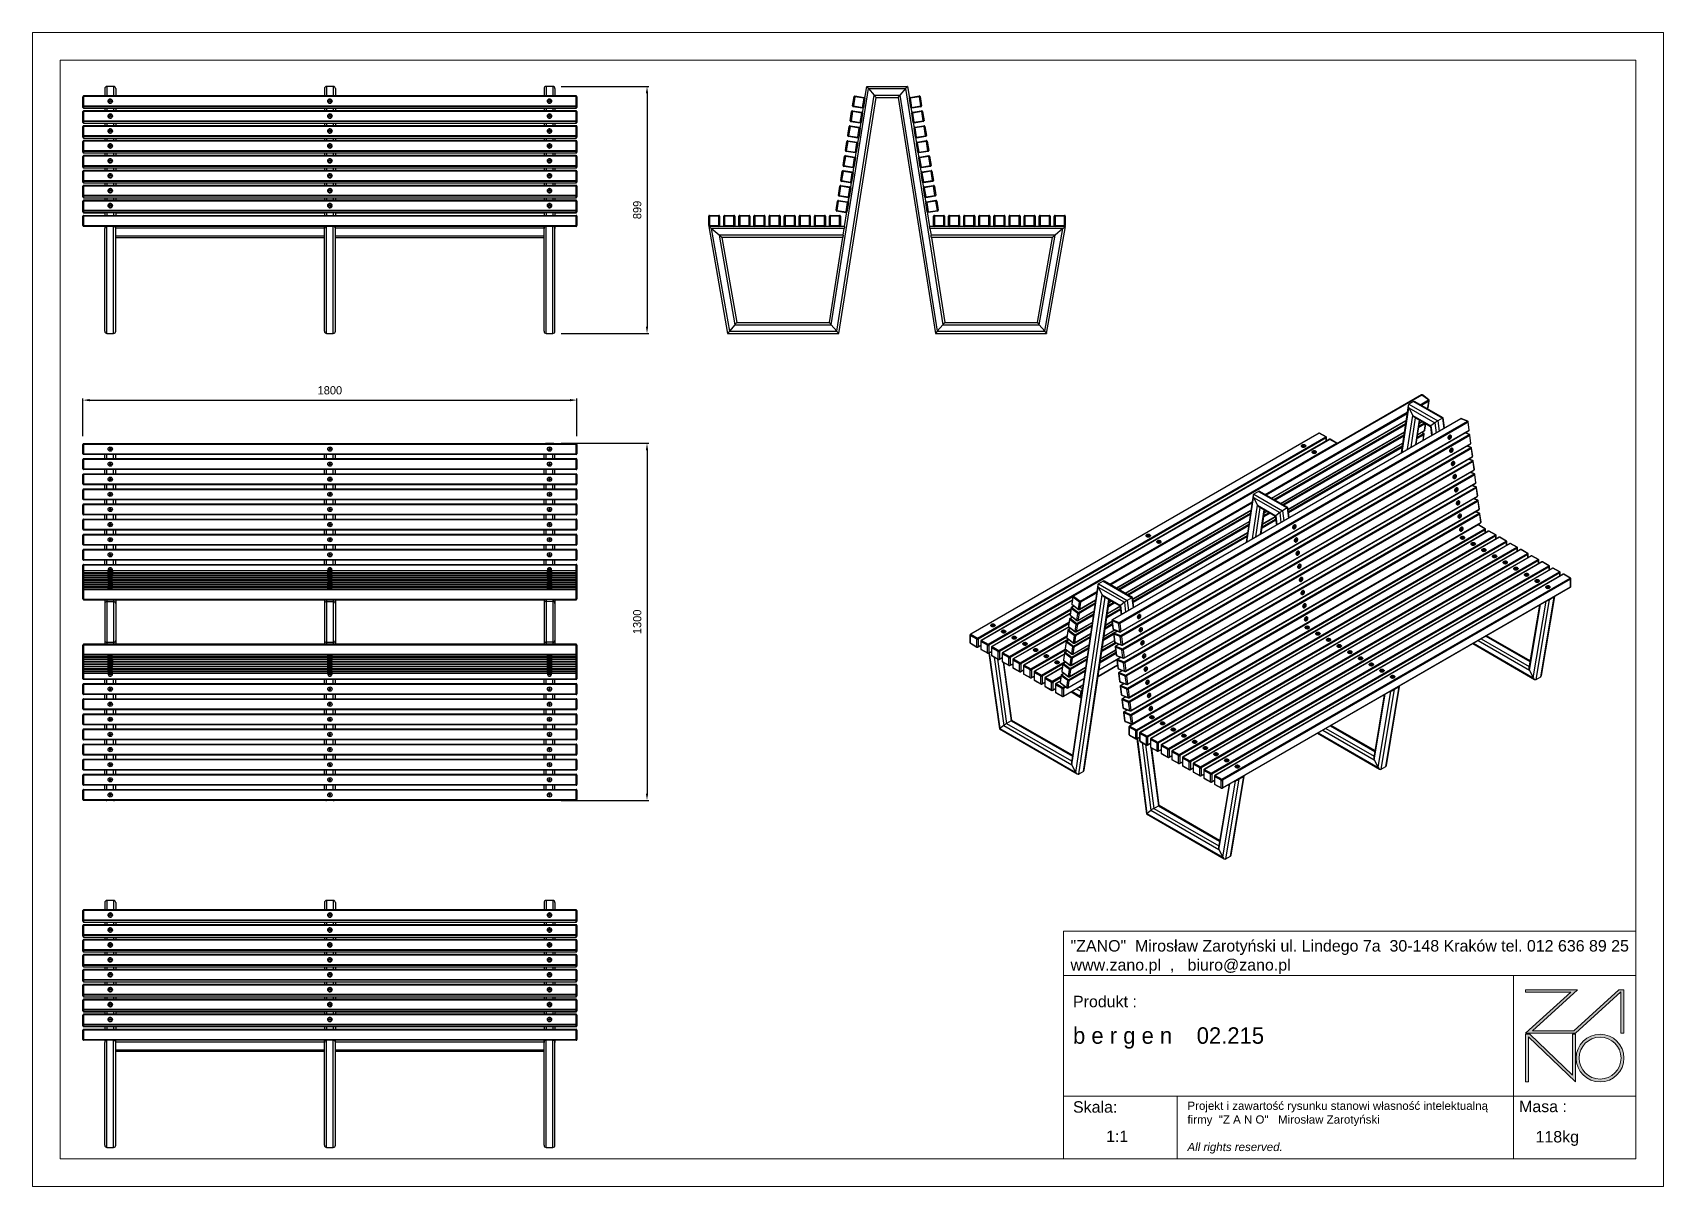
# Model space of a CAD drawing. Header units: millimetres. Extents: x 2692 to 8632, y -671 to 3529.
import ezdxf

# ---------------------------------------------------------------- set-up
doc = ezdxf.new("R2010")
doc.units = ezdxf.units.MM
doc.header["$PDSIZE"] = -1
doc.layers.add('tabelka', color=155, linetype='Continuous')
doc.layers.add('WYMIAR', color=96, linetype='Continuous')
doc.dimstyles.new('1-1', dxfattribs={"dimtxt": 30, "dimasz": 25, "dimexe": 6.25, "dimexo": 30, "dimgap": 20.625, "dimtad": 1, "dimdec": 1, "dimtxsty": 'Standard', "dimcen": 0, "dimclrd": 2, "dimclre": 2, "dimclrt": 2, "dimadec": 0, "dimazin": 0, "dimtfac": 1, "dimtdec": 1, "dimtmove": 0, "dimatfit": 3, "dimfxl": 0, "dimarcsym": 0})

msp = doc.modelspace()

# ---------------------------------------------------------------- blocks, each defined once
blk = doc.blocks.new('zano')
at = {"layer": 'Defpoints', "lineweight": 5}
for points in [[(6270.2, 3716.2), (6270.2, 3707.4), (6434.8, 3707.4), (6270.2, 3558.4), (6452.4, 3558.4), (6617.9, 3708.2), (6617.9, 3558.4), (6628.6, 3558.4), (6628.6, 3716.2), (6610.7, 3716.2), (6446.1, 3567.2), (6295.4, 3567.2), (6459.9, 3716.2), (6270.2, 3716.2), (6270.2, 3707.4)], [(6270.2, 3554.4), (6286.2, 3554.4), (6441.7, 3405.6), (6441.7, 3554.4), (6452.4, 3554.4), (6452.4, 3380.5), (6281, 3544.6), (6281, 3380.5), (6270.2, 3380.5)]]:
    blk.add_hatch(color=251, dxfattribs=at).paths.add_polyline_path(points)
h = blk.add_hatch(color=251, dxfattribs=at)
h.paths.add_polyline_path([(6454.7, 3467.4, 1), (6628.6, 3467.4, 1)])
h.paths.add_polyline_path([(6617.9, 3467.4, -1), (6465.4, 3467.4, -1)], flags=16)
at = {"layer": 'Defpoints', "color": 251, "lineweight": 5}
blk.add_lwpolyline([(6434.8, 3707.4), (6270.2, 3558.4), (6452.4, 3558.4), (6617.9, 3708.2), (6617.9, 3558.4), (6628.6, 3558.4), (6628.6, 3716.2), (6610.7, 3716.2), (6446.1, 3567.2), (6295.4, 3567.2), (6459.9, 3716.2), (6270.2, 3716.2), (6270.2, 3707.4), (6432.1, 3707.4)], dxfattribs=at)
for points in [[(6270.2, 3716.2), (6270.2, 3707.4), (6434.8, 3707.4), (6270.2, 3558.4), (6452.4, 3558.4), (6617.9, 3708.2), (6617.9, 3558.4), (6628.6, 3558.4), (6628.6, 3716.2), (6610.7, 3716.2), (6446.1, 3567.2), (6295.4, 3567.2), (6459.9, 3716.2), (6270.2, 3716.2), (6270.2, 3707.4)], [(6270.2, 3554.4), (6286.2, 3554.4), (6441.7, 3405.6), (6441.7, 3554.4), (6452.4, 3554.4), (6452.4, 3380.5), (6281, 3544.6), (6281, 3380.5), (6270.2, 3380.5)]]:
    blk.add_lwpolyline(points, close=True, dxfattribs=at)
for radius in [87, 76.3]:
    blk.add_circle((6541.7, 3467.4), radius, dxfattribs=at)
blk = doc.blocks.new('TABELA')
at = {"layer": 'tabelka', "lineweight": 5}
for p, q in [((4587.4, 3929.4), (6672.4, 3929.4)), ((4587.4, 3767.6), (4587.4, 3929.4)), ((4587.4, 3929.4), (6672.4, 3929.4)), ((6226.5, 3767.6), (6226.5, 3329)), ((4587.4, 3329), (6672.4, 3329)), ((5001.6, 3329), (5001.6, 3100.4)), ((6226.5, 3329), (6226.5, 3100.4))]:
    blk.add_line(p, q, dxfattribs=at)
blk.add_lwpolyline([(4587.4, 3767.6), (6672.4, 3767.6), (6672.4, 3100.4), (4587.4, 3100.4)], close=True, dxfattribs=at)
blk.add_blockref('zano', (0, 0))
at = {"layer": 'tabelka', "lineweight": 5, "attachment_point": 1}
for s, insert, char_height, width in [('{\\fArial|b0|i0|c238|p34;"ZANO"  Mirosław Zarotyński ul. Lindego 7a  30-148 Kraków tel. 012 636 89 25\\Pwww.zano.pl  ,   biuro@zano.pl}', (4613, 3896.9), 41.595, 2040.38), ('{\\fArial|b0|i0|c238|p34;Produkt : }', (4622, 3694.1), 41.595, 265.273), ('{\\fCentury Gothic|b0|i0|c238|p34;b e r g e n    02.215}', (4622, 3579.5), 60, 1084.274), ('{\\fArial|b0|i0|c238|p34;Skala: }', (4622, 3310.3), 41.595, 191.675), ('{\\fArial|b0|i0|c238|p34;Masa :}', (6246.7, 3312.2), 41.595, 200.457), ('{\\fArial|b0|i0|c238|p34;1:1}', (4742.5, 3203.5), 41.595, 42.482), ('{\\fArial|b0|i0|c238|p34;118kg}', (6306.7, 3201.8), 41.595, 42.482)]:
    blk.add_mtext(s, dxfattribs=dict(at, insert=insert, char_height=char_height, width=width))
at = {"layer": 'tabelka', "color": 1, "lineweight": 5, "insert": (5038.9, 3308.9), "char_height": 30, "width": 1186.12, "attachment_point": 1}
blk.add_mtext('{\\fArial|b0|i0|c0|p34;Projekt i zawartość rysunku stanowi własność intelektualną firmy \\fArial|b0|i0|c238|p34; "Z A N O"   Mirosław Zarotyński\\fArial|b0|i1|c238|p34;\\P\\PAll rights reserved.}', dxfattribs=at)
blk = doc.blocks.new('front')
for p, q in [((-529.9, -936.2), (-529.9, -962.4)), ((-497.9, -928.2), (-521.9, -928.2)), ((-521.9, -928.2), (-521.9, -962.4)), ((-497.9, -928.2), (-497.9, -962.4)), ((-489.9, -936.2), (-489.9, -962.4)), ((270.1, -936.2), (270.1, -962.4)), ((302.1, -928.2), (278.1, -928.2)), ((278.1, -928.2), (278.1, -962.4)), ((302.1, -928.2), (302.1, -962.4)), ((310.1, -936.2), (310.1, -962.4)), ((1070.1, -936.2), (1070.1, -962.4)), ((1102.1, -928.2), (1078.1, -928.2)), ((1078.1, -928.2), (1078.1, -962.4)), ((1102.1, -928.2), (1102.1, -962.4)), ((1110.1, -936.2), (1110.1, -962.4)), ((-609.9, -999), (-609.9, -965.4)), ((-609.9, -1004.3), (-609.9, -999)), ((-609.9, -1004.4), (-609.9, -1004.3)), ((-609.9, -1004.5), (-609.9, -1004.4)), ((1187.1, -962.4), (-606.9, -962.4)), ((-606.9, -965), (-606.9, -962.4)), ((-606.9, -965), (-606.9, -998.5)), ((1187.1, -965), (-606.9, -965)), ((-606.9, -1002), (-606.9, -998.5)), ((-606.9, -998.5), (1187.1, -998.5)), ((1187.1, -1002), (-606.9, -1002)), ((-606.9, -1002), (-606.9, -1007.3)), ((-606.9, -1007.3), (1187.1, -1007.3)), ((-606.9, -1007.3), (1187.1, -1007.3)), ((-606.9, -1007.3), (-606.9, -1007.3)), ((-606.9, -1007.3), (-606.9, -1007.4)), ((-606.9, -1007.4), (-529.9, -1007.4)), ((-529.9, -1007.3), (-529.9, -1016.8)), ((-521.9, -1007.3), (-521.9, -1016.8)), ((-512.4, -980.4), (-510, -978.9)), ((-512.4, -980.9), (-511.2, -980.2)), ((-512.4, -983.2), (-512.4, -980.4)), ((-509.9, -984.6), (-512.4, -983.2)), ((-511.2, -980.2), (-510, -979.4)), ((-510, -978.9), (-507.4, -980.3)), ((-510, -979.4), (-510, -978.9)), ((-510, -979.4), (-508.7, -980.1)), ((-507.4, -983.1), (-509.9, -984.6)), ((-508.7, -980.1), (-507.4, -980.8)), ((-507.4, -980.3), (-507.4, -983.1)), ((-507.4, -980.8), (-507.4, -980.3)), ((-507.4, -980.8), (-507.4, -982.3)), ((-507.4, -982.3), (-507.4, -983.1)), ((-497.9, -1007.3), (-497.9, -1016.8)), ((-489.9, -1007.3), (-489.9, -1016.8)), ((-489.9, -1007.4), (270.1, -1007.4)), ((270.1, -1007.3), (270.1, -1016.8)), ((278.1, -1007.3), (278.1, -1016.8)), ((287.6, -980.4), (290, -978.9)), ((287.6, -980.9), (288.8, -980.2)), ((287.6, -983.2), (287.6, -980.4)), ((290.1, -984.6), (287.6, -983.2)), ((288.8, -980.2), (290, -979.4)), ((290, -978.9), (292.6, -980.3)), ((290, -979.4), (290, -978.9)), ((290, -979.4), (291.3, -980.1)), ((292.6, -983.1), (290.1, -984.6)), ((291.3, -980.1), (292.6, -980.8)), ((292.6, -980.3), (292.6, -983.1)), ((292.6, -980.8), (292.6, -980.3)), ((292.6, -980.8), (292.6, -982.3)), ((292.6, -982.3), (292.6, -983.1)), ((302.1, -1007.3), (302.1, -1016.8)), ((310.1, -1007.3), (310.1, -1016.8)), ((310.1, -1007.4), (1070.1, -1007.4)), ((1070.1, -1007.3), (1070.1, -1016.8)), ((1078.1, -1007.3), (1078.1, -1016.8)), ((1087.6, -980.4), (1090, -978.9)), ((1087.6, -980.9), (1088.8, -980.2)), ((1087.6, -983.2), (1087.6, -980.4)), ((1090.1, -984.6), (1087.6, -983.2)), ((1088.8, -980.2), (1090, -979.4)), ((1090, -978.9), (1092.6, -980.3)), ((1090, -979.4), (1090, -978.9)), ((1090, -979.4), (1091.3, -980.1)), ((1092.6, -983.1), (1090.1, -984.6)), ((1091.3, -980.1), (1092.6, -980.8)), ((1092.6, -980.3), (1092.6, -983.1)), ((1092.6, -980.8), (1092.6, -980.3)), ((1092.6, -980.8), (1092.6, -982.3)), ((1092.6, -982.3), (1092.6, -983.1)), ((1102.1, -1007.3), (1102.1, -1016.8)), ((1110.1, -1007.3), (1110.1, -1016.8)), ((1110.1, -1007.4), (1187.1, -1007.4)), ((1187.1, -965), (1187.1, -962.4)), ((1187.1, -998.5), (1187.1, -965)), ((1187.1, -1002), (1187.1, -998.5)), ((1187.1, -1007.3), (1187.1, -1002)), ((1187.1, -1007.3), (1187.1, -1007.3)), ((1187.1, -1007.3), (1187.1, -1007.4)), ((1190.1, -965.4), (1190.1, -999)), ((1190.1, -999), (1190.1, -1004.3)), ((1190.1, -1004.3), (1190.1, -1004.4)), ((1190.1, -1004.5), (1190.1, -1004.4)), ((-609.9, -1053.3), (-609.9, -1019.8)), ((-609.9, -1058.7), (-609.9, -1053.3)), ((-609.9, -1058.8), (-609.9, -1058.7)), ((-609.9, -1058.8), (-609.9, -1058.8)), ((1187.1, -1016.8), (-606.9, -1016.8)), ((-606.9, -1019.3), (-606.9, -1016.8)), ((1187.1, -1019.3), (-606.9, -1019.3)), ((-606.9, -1019.3), (-606.9, -1052.9)), ((-606.9, -1056.3), (-606.9, -1052.9)), ((-606.9, -1052.9), (1187.1, -1052.9)), ((1187.1, -1056.3), (-606.9, -1056.3)), ((-606.9, -1056.3), (-606.9, -1061.6)), ((-606.9, -1061.6), (1187.1, -1061.6)), ((-606.9, -1061.7), (-606.9, -1061.6)), ((-606.9, -1061.7), (1187.1, -1061.7)), ((-606.9, -1061.7), (-606.9, -1061.8)), ((-606.9, -1061.8), (-529.9, -1061.8)), ((-529.9, -1061.7), (-529.9, -1071.1)), ((-521.9, -1061.7), (-521.9, -1071.1)), ((-512.4, -1034.7), (-510, -1033.2)), ((-512.4, -1035.2), (-511.2, -1034.5)), ((-512.4, -1037.5), (-512.4, -1034.7)), ((-509.9, -1038.9), (-512.4, -1037.5)), ((-511.2, -1034.5), (-510, -1033.8)), ((-510, -1033.2), (-507.4, -1034.6)), ((-510, -1033.8), (-510, -1033.2)), ((-510, -1033.8), (-508.7, -1034.5)), ((-507.4, -1037.5), (-509.9, -1038.9)), ((-508.7, -1034.5), (-507.4, -1035.1)), ((-507.4, -1034.6), (-507.4, -1037.5)), ((-507.4, -1035.1), (-507.4, -1034.6)), ((-507.4, -1035.1), (-507.4, -1036.6)), ((-507.4, -1036.6), (-507.4, -1037.5)), ((-497.9, -1061.7), (-497.9, -1071.1)), ((-489.9, -1061.7), (-489.9, -1071.1)), ((-489.9, -1061.8), (270.1, -1061.8)), ((270.1, -1061.7), (270.1, -1071.1)), ((278.1, -1061.7), (278.1, -1071.1)), ((287.6, -1034.7), (290, -1033.2)), ((287.6, -1035.2), (288.8, -1034.5)), ((287.6, -1037.5), (287.6, -1034.7)), ((290.1, -1038.9), (287.6, -1037.5)), ((288.8, -1034.5), (290, -1033.8)), ((290, -1033.2), (292.6, -1034.6)), ((290, -1033.8), (290, -1033.2)), ((290, -1033.8), (291.3, -1034.5)), ((292.6, -1037.5), (290.1, -1038.9)), ((291.3, -1034.5), (292.6, -1035.1)), ((292.6, -1034.6), (292.6, -1037.5)), ((292.6, -1035.1), (292.6, -1034.6)), ((292.6, -1035.1), (292.6, -1036.6)), ((292.6, -1036.6), (292.6, -1037.5)), ((302.1, -1061.7), (302.1, -1071.1)), ((310.1, -1061.7), (310.1, -1071.1)), ((310.1, -1061.8), (1070.1, -1061.8)), ((1070.1, -1061.7), (1070.1, -1071.1)), ((1078.1, -1061.7), (1078.1, -1071.1)), ((1087.6, -1034.7), (1090, -1033.2)), ((1087.6, -1035.2), (1088.8, -1034.5)), ((1087.6, -1037.5), (1087.6, -1034.7)), ((1090.1, -1038.9), (1087.6, -1037.5)), ((1088.8, -1034.5), (1090, -1033.8)), ((1090, -1033.2), (1092.6, -1034.6)), ((1090, -1033.8), (1090, -1033.2)), ((1090, -1033.8), (1091.3, -1034.5)), ((1092.6, -1037.5), (1090.1, -1038.9)), ((1091.3, -1034.5), (1092.6, -1035.1)), ((1092.6, -1034.6), (1092.6, -1037.5)), ((1092.6, -1035.1), (1092.6, -1034.6)), ((1092.6, -1035.1), (1092.6, -1036.6)), ((1092.6, -1036.6), (1092.6, -1037.5)), ((1102.1, -1061.7), (1102.1, -1071.1)), ((1110.1, -1061.7), (1110.1, -1071.1)), ((1110.1, -1061.8), (1187.1, -1061.8)), ((1187.1, -1019.3), (1187.1, -1016.8)), ((1187.1, -1052.9), (1187.1, -1019.3)), ((1187.1, -1056.3), (1187.1, -1052.9)), ((1187.1, -1061.6), (1187.1, -1056.3)), ((1187.1, -1061.7), (1187.1, -1061.6)), ((1187.1, -1061.7), (1187.1, -1061.8)), ((1190.1, -1019.8), (1190.1, -1053.3)), ((1190.1, -1053.3), (1190.1, -1058.7)), ((1190.1, -1058.7), (1190.1, -1058.8)), ((1190.1, -1058.8), (1190.1, -1058.8)), ((-609.9, -1107.7), (-609.9, -1074.1)), ((-609.9, -1113), (-609.9, -1107.7)), ((-609.9, -1113.1), (-609.9, -1113)), ((-609.9, -1113.1), (-609.9, -1113.1)), ((-609.9, -1162), (-609.9, -1128.4)), ((1187.1, -1071.1), (-606.9, -1071.1)), ((-606.9, -1073.6), (-606.9, -1071.1)), ((1187.1, -1073.6), (-606.9, -1073.6)), ((-606.9, -1073.6), (-606.9, -1107.2)), ((-606.9, -1110.6), (-606.9, -1107.2)), ((-606.9, -1107.2), (1187.1, -1107.2)), ((1187.1, -1110.6), (-606.9, -1110.6)), ((-606.9, -1110.6), (-606.9, -1115.9)), ((-606.9, -1115.9), (1187.1, -1115.9)), ((-606.9, -1116), (-606.9, -1115.9)), ((-606.9, -1116), (1187.1, -1116)), ((-606.9, -1116), (-606.9, -1116.1)), ((-606.9, -1116.1), (-529.9, -1116.1)), ((1187.1, -1125.4), (-606.9, -1125.4)), ((-606.9, -1127.9), (-606.9, -1125.4)), ((-606.9, -1127.9), (-606.9, -1161.5)), ((1187.1, -1127.9), (-606.9, -1127.9)), ((-529.9, -1116), (-529.9, -1125.4)), ((-521.9, -1116), (-521.9, -1125.4)), ((-512.4, -1089), (-510, -1087.5)), ((-512.4, -1089.6), (-511.2, -1088.8)), ((-512.4, -1091.9), (-512.4, -1089)), ((-509.9, -1093.3), (-512.4, -1091.9)), ((-511.2, -1088.8), (-510, -1088.1)), ((-510, -1087.5), (-507.4, -1088.9)), ((-510, -1088.1), (-510, -1087.5)), ((-510, -1088.1), (-508.7, -1088.8)), ((-507.4, -1091.8), (-509.9, -1093.3)), ((-508.7, -1088.8), (-507.4, -1089.5)), ((-507.4, -1088.9), (-507.4, -1091.8)), ((-507.4, -1089.5), (-507.4, -1088.9)), ((-507.4, -1089.5), (-507.4, -1090.9)), ((-507.4, -1090.9), (-507.4, -1091.8)), ((-497.9, -1116), (-497.9, -1125.4)), ((-489.9, -1116), (-489.9, -1125.4)), ((-489.9, -1116.1), (270.1, -1116.1)), ((270.1, -1116), (270.1, -1125.4)), ((278.1, -1116), (278.1, -1125.4)), ((287.6, -1089), (290, -1087.5)), ((287.6, -1089.6), (288.8, -1088.8)), ((287.6, -1091.9), (287.6, -1089)), ((290.1, -1093.3), (287.6, -1091.9)), ((288.8, -1088.8), (290, -1088.1)), ((290, -1087.5), (292.6, -1088.9)), ((290, -1088.1), (290, -1087.5)), ((290, -1088.1), (291.3, -1088.8)), ((292.6, -1091.8), (290.1, -1093.3)), ((291.3, -1088.8), (292.6, -1089.5)), ((292.6, -1088.9), (292.6, -1091.8)), ((292.6, -1089.5), (292.6, -1088.9)), ((292.6, -1089.5), (292.6, -1090.9)), ((292.6, -1090.9), (292.6, -1091.8)), ((302.1, -1116), (302.1, -1125.4)), ((310.1, -1116), (310.1, -1125.4)), ((310.1, -1116.1), (1070.1, -1116.1)), ((1070.1, -1116), (1070.1, -1125.4)), ((1078.1, -1116), (1078.1, -1125.4)), ((1087.6, -1089), (1090, -1087.5)), ((1087.6, -1089.6), (1088.8, -1088.8)), ((1087.6, -1091.9), (1087.6, -1089)), ((1090.1, -1093.3), (1087.6, -1091.9)), ((1088.8, -1088.8), (1090, -1088.1)), ((1090, -1087.5), (1092.6, -1088.9)), ((1090, -1088.1), (1090, -1087.5)), ((1090, -1088.1), (1091.3, -1088.8)), ((1092.6, -1091.8), (1090.1, -1093.3)), ((1091.3, -1088.8), (1092.6, -1089.5)), ((1092.6, -1088.9), (1092.6, -1091.8)), ((1092.6, -1089.5), (1092.6, -1088.9)), ((1092.6, -1089.5), (1092.6, -1090.9)), ((1092.6, -1090.9), (1092.6, -1091.8)), ((1102.1, -1116), (1102.1, -1125.4)), ((1110.1, -1116), (1110.1, -1125.4)), ((1110.1, -1116.1), (1187.1, -1116.1)), ((1187.1, -1073.6), (1187.1, -1071.1)), ((1187.1, -1107.2), (1187.1, -1073.6)), ((1187.1, -1110.6), (1187.1, -1107.2)), ((1187.1, -1115.9), (1187.1, -1110.6)), ((1187.1, -1116), (1187.1, -1115.9)), ((1187.1, -1116), (1187.1, -1116.1)), ((1187.1, -1127.9), (1187.1, -1125.4)), ((1187.1, -1161.5), (1187.1, -1127.9)), ((1190.1, -1074.1), (1190.1, -1107.7)), ((1190.1, -1107.7), (1190.1, -1113)), ((1190.1, -1113), (1190.1, -1113.1)), ((1190.1, -1113.1), (1190.1, -1113.1)), ((1190.1, -1128.4), (1190.1, -1162)), ((-609.9, -1167.3), (-609.9, -1162)), ((-609.9, -1167.4), (-609.9, -1167.3)), ((-609.9, -1167.4), (-609.9, -1167.4)), ((-609.9, -1216.3), (-609.9, -1182.7)), ((-606.9, -1164.9), (-606.9, -1161.5)), ((-606.9, -1161.5), (1187.1, -1161.5)), ((1187.1, -1164.9), (-606.9, -1164.9)), ((-606.9, -1164.9), (-606.9, -1170.3)), ((-606.9, -1170.3), (1187.1, -1170.3)), ((-606.9, -1170.3), (1187.1, -1170.3)), ((-606.9, -1170.3), (-606.9, -1170.3)), ((-606.9, -1170.3), (-606.9, -1170.4)), ((-606.9, -1170.4), (-529.9, -1170.4)), ((1187.1, -1179.7), (-606.9, -1179.7)), ((-606.9, -1182.3), (-606.9, -1179.7)), ((-606.9, -1182.3), (-606.9, -1215.8)), ((1187.1, -1182.3), (-606.9, -1182.3)), ((-529.9, -1170.3), (-529.9, -1179.7)), ((-521.9, -1170.3), (-521.9, -1179.7)), ((-512.4, -1143.3), (-510, -1141.9)), ((-512.4, -1143.9), (-511.2, -1143.1)), ((-512.4, -1146.2), (-512.4, -1143.3)), ((-509.9, -1147.6), (-512.4, -1146.2)), ((-511.2, -1143.1), (-510, -1142.4)), ((-510, -1141.9), (-507.4, -1143.2)), ((-510, -1142.4), (-510, -1141.9)), ((-510, -1142.4), (-508.7, -1143.1)), ((-507.4, -1146.1), (-509.9, -1147.6)), ((-508.7, -1143.1), (-507.4, -1143.8)), ((-507.4, -1143.2), (-507.4, -1146.1)), ((-507.4, -1143.8), (-507.4, -1143.2)), ((-507.4, -1143.8), (-507.4, -1145.2)), ((-507.4, -1145.2), (-507.4, -1146.1)), ((-497.9, -1170.3), (-497.9, -1179.7)), ((-489.9, -1170.3), (-489.9, -1179.7)), ((-489.9, -1170.4), (270.1, -1170.4)), ((270.1, -1170.3), (270.1, -1179.7)), ((278.1, -1170.3), (278.1, -1179.7)), ((287.6, -1143.3), (290, -1141.9)), ((287.6, -1143.9), (288.8, -1143.1)), ((287.6, -1146.2), (287.6, -1143.3)), ((290.1, -1147.6), (287.6, -1146.2)), ((288.8, -1143.1), (290, -1142.4)), ((290, -1141.9), (292.6, -1143.2)), ((290, -1142.4), (290, -1141.9)), ((290, -1142.4), (291.3, -1143.1)), ((292.6, -1146.1), (290.1, -1147.6)), ((291.3, -1143.1), (292.6, -1143.8)), ((292.6, -1143.2), (292.6, -1146.1)), ((292.6, -1143.8), (292.6, -1143.2)), ((292.6, -1143.8), (292.6, -1145.2)), ((292.6, -1145.2), (292.6, -1146.1)), ((302.1, -1170.3), (302.1, -1179.7)), ((310.1, -1170.3), (310.1, -1179.7)), ((310.1, -1170.4), (1070.1, -1170.4)), ((1070.1, -1170.3), (1070.1, -1179.7)), ((1078.1, -1170.3), (1078.1, -1179.7)), ((1087.6, -1143.3), (1090, -1141.9)), ((1087.6, -1143.9), (1088.8, -1143.1)), ((1087.6, -1146.2), (1087.6, -1143.3)), ((1090.1, -1147.6), (1087.6, -1146.2)), ((1088.8, -1143.1), (1090, -1142.4)), ((1090, -1141.9), (1092.6, -1143.2)), ((1090, -1142.4), (1090, -1141.9)), ((1090, -1142.4), (1091.3, -1143.1)), ((1092.6, -1146.1), (1090.1, -1147.6)), ((1091.3, -1143.1), (1092.6, -1143.8)), ((1092.6, -1143.2), (1092.6, -1146.1)), ((1092.6, -1143.8), (1092.6, -1143.2)), ((1092.6, -1143.8), (1092.6, -1145.2)), ((1092.6, -1145.2), (1092.6, -1146.1)), ((1102.1, -1170.3), (1102.1, -1179.7)), ((1110.1, -1170.3), (1110.1, -1179.7)), ((1110.1, -1170.4), (1187.1, -1170.4)), ((1187.1, -1164.9), (1187.1, -1161.5)), ((1187.1, -1170.3), (1187.1, -1164.9)), ((1187.1, -1170.3), (1187.1, -1170.3)), ((1187.1, -1170.3), (1187.1, -1170.4)), ((1187.1, -1182.3), (1187.1, -1179.7)), ((1187.1, -1215.8), (1187.1, -1182.3)), ((1190.1, -1162), (1190.1, -1167.3)), ((1190.1, -1167.3), (1190.1, -1167.4)), ((1190.1, -1167.4), (1190.1, -1167.4)), ((1190.1, -1182.7), (1190.1, -1216.3)), ((-609.9, -1221.6), (-609.9, -1216.3)), ((-609.9, -1221.7), (-609.9, -1221.6)), ((-609.9, -1221.8), (-609.9, -1221.7)), ((-609.9, -1270.6), (-609.9, -1237)), ((-606.9, -1219.3), (-606.9, -1215.8)), ((-606.9, -1215.8), (1187.1, -1215.8)), ((1187.1, -1219.3), (-606.9, -1219.3)), ((-606.9, -1219.3), (-606.9, -1224.6)), ((-606.9, -1224.6), (1187.1, -1224.6)), ((-606.9, -1224.6), (1187.1, -1224.6)), ((-606.9, -1224.6), (-606.9, -1224.6)), ((-606.9, -1224.6), (-606.9, -1224.7)), ((-606.9, -1224.7), (-529.9, -1224.7)), ((1187.1, -1234), (-606.9, -1234)), ((-606.9, -1236.6), (-606.9, -1234)), ((-606.9, -1236.6), (-606.9, -1270.2)), ((1187.1, -1236.6), (-606.9, -1236.6)), ((-529.9, -1224.6), (-529.9, -1234)), ((-521.9, -1224.6), (-521.9, -1234)), ((-512.4, -1197.7), (-510, -1196.2)), ((-512.4, -1198.2), (-511.2, -1197.5)), ((-512.4, -1200.5), (-512.4, -1197.7)), ((-509.9, -1201.9), (-512.4, -1200.5)), ((-511.2, -1197.5), (-510, -1196.7)), ((-510, -1196.2), (-507.4, -1197.6)), ((-510, -1196.7), (-510, -1196.2)), ((-510, -1196.7), (-508.7, -1197.4)), ((-507.4, -1200.4), (-509.9, -1201.9)), ((-508.7, -1197.4), (-507.4, -1198.1)), ((-507.4, -1197.6), (-507.4, -1200.4)), ((-507.4, -1198.1), (-507.4, -1197.6)), ((-507.4, -1198.1), (-507.4, -1199.5)), ((-507.4, -1199.5), (-507.4, -1200.4)), ((-497.9, -1224.6), (-497.9, -1234)), ((-489.9, -1224.6), (-489.9, -1234)), ((-489.9, -1224.7), (270.1, -1224.7)), ((270.1, -1224.6), (270.1, -1234)), ((278.1, -1224.6), (278.1, -1234)), ((287.6, -1197.7), (290, -1196.2)), ((287.6, -1198.2), (288.8, -1197.5)), ((287.6, -1200.5), (287.6, -1197.7)), ((290.1, -1201.9), (287.6, -1200.5)), ((288.8, -1197.5), (290, -1196.7)), ((290, -1196.2), (292.6, -1197.6)), ((290, -1196.7), (290, -1196.2)), ((290, -1196.7), (291.3, -1197.4)), ((292.6, -1200.4), (290.1, -1201.9)), ((291.3, -1197.4), (292.6, -1198.1)), ((292.6, -1197.6), (292.6, -1200.4)), ((292.6, -1198.1), (292.6, -1197.6)), ((292.6, -1198.1), (292.6, -1199.5)), ((292.6, -1199.5), (292.6, -1200.4)), ((302.1, -1224.6), (302.1, -1234)), ((310.1, -1224.6), (310.1, -1234)), ((310.1, -1224.7), (1070.1, -1224.7)), ((1070.1, -1224.6), (1070.1, -1234)), ((1078.1, -1224.6), (1078.1, -1234)), ((1087.6, -1197.7), (1090, -1196.2)), ((1087.6, -1198.2), (1088.8, -1197.5)), ((1087.6, -1200.5), (1087.6, -1197.7)), ((1090.1, -1201.9), (1087.6, -1200.5)), ((1088.8, -1197.5), (1090, -1196.7)), ((1090, -1196.2), (1092.6, -1197.6)), ((1090, -1196.7), (1090, -1196.2)), ((1090, -1196.7), (1091.3, -1197.4)), ((1092.6, -1200.4), (1090.1, -1201.9)), ((1091.3, -1197.4), (1092.6, -1198.1)), ((1092.6, -1197.6), (1092.6, -1200.4)), ((1092.6, -1198.1), (1092.6, -1197.6)), ((1092.6, -1198.1), (1092.6, -1199.5)), ((1092.6, -1199.5), (1092.6, -1200.4)), ((1102.1, -1224.6), (1102.1, -1234)), ((1110.1, -1224.6), (1110.1, -1234)), ((1110.1, -1224.7), (1187.1, -1224.7)), ((1187.1, -1219.3), (1187.1, -1215.8)), ((1187.1, -1224.6), (1187.1, -1219.3)), ((1187.1, -1224.6), (1187.1, -1224.6)), ((1187.1, -1224.6), (1187.1, -1224.7)), ((1187.1, -1236.6), (1187.1, -1234)), ((1187.1, -1270.2), (1187.1, -1236.6)), ((1190.1, -1216.3), (1190.1, -1221.6)), ((1190.1, -1221.6), (1190.1, -1221.7)), ((1190.1, -1221.8), (1190.1, -1221.7)), ((1190.1, -1237), (1190.1, -1270.6)), ((-609.9, -1275.9), (-609.9, -1270.6)), ((-609.9, -1276.1), (-609.9, -1275.9)), ((-609.9, -1276.1), (-609.9, -1276.1)), ((-609.9, -1324.9), (-609.9, -1291.4)), ((-606.9, -1273.6), (-606.9, -1270.2)), ((-606.9, -1270.2), (1187.1, -1270.2)), ((1187.1, -1273.6), (-606.9, -1273.6)), ((-606.9, -1273.6), (-606.9, -1278.9)), ((-606.9, -1278.9), (1187.1, -1278.9)), ((-606.9, -1278.9), (1187.1, -1278.9)), ((-606.9, -1278.9), (-606.9, -1278.9)), ((-606.9, -1278.9), (-606.9, -1279.1)), ((-606.9, -1279.1), (-529.9, -1279.1)), ((1187.1, -1288.4), (-606.9, -1288.4)), ((-606.9, -1290.9), (-606.9, -1288.4)), ((-606.9, -1290.9), (-606.9, -1324.5)), ((1187.1, -1290.9), (-606.9, -1290.9)), ((-529.9, -1278.9), (-529.9, -1288.4)), ((-521.9, -1278.9), (-521.9, -1288.4)), ((-512.4, -1252), (-510, -1250.5)), ((-512.4, -1252.5), (-511.2, -1251.8)), ((-512.4, -1254.8), (-512.4, -1252)), ((-509.9, -1256.2), (-512.4, -1254.8)), ((-512.4, -1306.3), (-510, -1304.8)), ((-512.4, -1306.8), (-511.2, -1306.1)), ((-512.4, -1309.2), (-512.4, -1306.3)), ((-511.2, -1251.8), (-510, -1251.1)), ((-511.2, -1306.1), (-510, -1305.4)), ((-510, -1250.5), (-507.4, -1251.9)), ((-510, -1251.1), (-510, -1250.5)), ((-510, -1251.1), (-508.7, -1251.7)), ((-510, -1304.8), (-507.4, -1306.2)), ((-510, -1305.4), (-510, -1304.8)), ((-510, -1305.4), (-508.7, -1306.1)), ((-507.4, -1254.8), (-509.9, -1256.2)), ((-508.7, -1251.7), (-507.4, -1252.4)), ((-508.7, -1306.1), (-507.4, -1306.8)), ((-507.4, -1251.9), (-507.4, -1254.8)), ((-507.4, -1252.4), (-507.4, -1251.9)), ((-507.4, -1252.4), (-507.4, -1253.9)), ((-507.4, -1253.9), (-507.4, -1254.8)), ((-507.4, -1306.2), (-507.4, -1309.1)), ((-507.4, -1306.8), (-507.4, -1306.2)), ((-507.4, -1306.8), (-507.4, -1308.2)), ((-497.9, -1278.9), (-497.9, -1288.4)), ((-489.9, -1278.9), (-489.9, -1288.4)), ((-489.9, -1279.1), (270.1, -1279.1)), ((270.1, -1278.9), (270.1, -1288.4)), ((278.1, -1278.9), (278.1, -1288.4)), ((287.6, -1252), (290, -1250.5)), ((287.6, -1252.5), (288.8, -1251.8)), ((287.6, -1254.8), (287.6, -1252)), ((290.1, -1256.2), (287.6, -1254.8)), ((287.6, -1306.3), (290, -1304.8)), ((287.6, -1306.8), (288.8, -1306.1)), ((287.6, -1309.2), (287.6, -1306.3)), ((288.8, -1251.8), (290, -1251.1)), ((288.8, -1306.1), (290, -1305.4)), ((290, -1250.5), (292.6, -1251.9)), ((290, -1251.1), (290, -1250.5)), ((290, -1251.1), (291.3, -1251.7)), ((290, -1304.8), (292.6, -1306.2)), ((290, -1305.4), (290, -1304.8)), ((290, -1305.4), (291.3, -1306.1)), ((292.6, -1254.8), (290.1, -1256.2)), ((291.3, -1251.7), (292.6, -1252.4)), ((291.3, -1306.1), (292.6, -1306.8)), ((292.6, -1251.9), (292.6, -1254.8)), ((292.6, -1252.4), (292.6, -1251.9)), ((292.6, -1252.4), (292.6, -1253.9)), ((292.6, -1253.9), (292.6, -1254.8)), ((292.6, -1306.2), (292.6, -1309.1)), ((292.6, -1306.8), (292.6, -1306.2)), ((292.6, -1306.8), (292.6, -1308.2)), ((302.1, -1278.9), (302.1, -1288.4)), ((310.1, -1278.9), (310.1, -1288.4)), ((310.1, -1279.1), (1070.1, -1279.1)), ((1070.1, -1278.9), (1070.1, -1288.4)), ((1078.1, -1278.9), (1078.1, -1288.4)), ((1087.6, -1252), (1090, -1250.5)), ((1087.6, -1252.5), (1088.8, -1251.8)), ((1087.6, -1254.8), (1087.6, -1252)), ((1090.1, -1256.2), (1087.6, -1254.8)), ((1087.6, -1306.3), (1090, -1304.8)), ((1087.6, -1306.8), (1088.8, -1306.1)), ((1087.6, -1309.2), (1087.6, -1306.3)), ((1088.8, -1251.8), (1090, -1251.1)), ((1088.8, -1306.1), (1090, -1305.4)), ((1090, -1250.5), (1092.6, -1251.9)), ((1090, -1251.1), (1090, -1250.5)), ((1090, -1251.1), (1091.3, -1251.7)), ((1090, -1304.8), (1092.6, -1306.2)), ((1090, -1305.4), (1090, -1304.8)), ((1090, -1305.4), (1091.3, -1306.1)), ((1092.6, -1254.8), (1090.1, -1256.2)), ((1091.3, -1251.7), (1092.6, -1252.4)), ((1091.3, -1306.1), (1092.6, -1306.8)), ((1092.6, -1251.9), (1092.6, -1254.8)), ((1092.6, -1252.4), (1092.6, -1251.9)), ((1092.6, -1252.4), (1092.6, -1253.9)), ((1092.6, -1253.9), (1092.6, -1254.8)), ((1092.6, -1306.2), (1092.6, -1309.1)), ((1092.6, -1306.8), (1092.6, -1306.2)), ((1092.6, -1306.8), (1092.6, -1308.2)), ((1102.1, -1278.9), (1102.1, -1288.4)), ((1110.1, -1278.9), (1110.1, -1288.4)), ((1110.1, -1279.1), (1187.1, -1279.1)), ((1187.1, -1273.6), (1187.1, -1270.2)), ((1187.1, -1278.9), (1187.1, -1273.6)), ((1187.1, -1278.9), (1187.1, -1278.9)), ((1187.1, -1278.9), (1187.1, -1279.1)), ((1187.1, -1290.9), (1187.1, -1288.4)), ((1187.1, -1324.5), (1187.1, -1290.9)), ((1190.1, -1270.6), (1190.1, -1275.9)), ((1190.1, -1275.9), (1190.1, -1276.1)), ((1190.1, -1276.1), (1190.1, -1276.1)), ((1190.1, -1291.4), (1190.1, -1324.9)), ((-609.9, -1330.3), (-609.9, -1324.9)), ((-609.9, -1330.4), (-609.9, -1330.3)), ((-609.9, -1330.4), (-609.9, -1330.4)), ((-609.9, -1379.3), (-609.9, -1345.7)), ((-606.9, -1327.9), (-606.9, -1324.5)), ((-606.9, -1324.5), (1187.1, -1324.5)), ((1187.1, -1327.9), (-606.9, -1327.9)), ((-606.9, -1327.9), (-606.9, -1333.2)), ((-606.9, -1333.2), (1187.1, -1333.2)), ((-606.9, -1333.3), (-606.9, -1333.2)), ((-606.9, -1333.3), (1187.1, -1333.3)), ((-606.9, -1333.3), (-606.9, -1333.4)), ((-606.9, -1333.4), (-529.9, -1333.4)), ((1187.1, -1342.7), (-606.9, -1342.7)), ((-606.9, -1345.2), (-606.9, -1342.7)), ((-606.9, -1345.2), (-606.9, -1378.8)), ((1187.1, -1345.2), (-606.9, -1345.2)), ((-529.9, -1333.3), (-529.9, -1342.7)), ((-521.9, -1333.3), (-521.9, -1342.7)), ((-509.9, -1310.6), (-512.4, -1309.2)), ((-512.4, -1360.6), (-510, -1359.2)), ((-512.4, -1361.2), (-511.2, -1360.4)), ((-512.4, -1363.5), (-512.4, -1360.6)), ((-509.9, -1364.9), (-512.4, -1363.5)), ((-511.2, -1360.4), (-510, -1359.7)), ((-510, -1359.2), (-507.4, -1360.5)), ((-510, -1359.7), (-510, -1359.2)), ((-510, -1359.7), (-508.7, -1360.4)), ((-507.4, -1309.1), (-509.9, -1310.6)), ((-507.4, -1363.4), (-509.9, -1364.9)), ((-508.7, -1360.4), (-507.4, -1361.1)), ((-507.4, -1308.2), (-507.4, -1309.1)), ((-507.4, -1360.5), (-507.4, -1363.4)), ((-507.4, -1361.1), (-507.4, -1360.5)), ((-507.4, -1361.1), (-507.4, -1362.5)), ((-507.4, -1362.5), (-507.4, -1363.4)), ((-497.9, -1333.3), (-497.9, -1342.7)), ((-489.9, -1333.3), (-489.9, -1342.7)), ((-489.9, -1333.4), (270.1, -1333.4)), ((270.1, -1333.3), (270.1, -1342.7)), ((278.1, -1333.3), (278.1, -1342.7)), ((290.1, -1310.6), (287.6, -1309.2)), ((287.6, -1360.6), (290, -1359.2)), ((287.6, -1361.2), (288.8, -1360.4)), ((287.6, -1363.5), (287.6, -1360.6)), ((290.1, -1364.9), (287.6, -1363.5)), ((288.8, -1360.4), (290, -1359.7)), ((290, -1359.2), (292.6, -1360.5)), ((290, -1359.7), (290, -1359.2)), ((290, -1359.7), (291.3, -1360.4)), ((292.6, -1309.1), (290.1, -1310.6)), ((292.6, -1363.4), (290.1, -1364.9)), ((291.3, -1360.4), (292.6, -1361.1)), ((292.6, -1308.2), (292.6, -1309.1)), ((292.6, -1360.5), (292.6, -1363.4)), ((292.6, -1361.1), (292.6, -1360.5)), ((292.6, -1361.1), (292.6, -1362.5)), ((292.6, -1362.5), (292.6, -1363.4)), ((302.1, -1333.3), (302.1, -1342.7)), ((310.1, -1333.3), (310.1, -1342.7)), ((310.1, -1333.4), (1070.1, -1333.4)), ((1070.1, -1333.3), (1070.1, -1342.7)), ((1078.1, -1333.3), (1078.1, -1342.7)), ((1090.1, -1310.6), (1087.6, -1309.2)), ((1087.6, -1360.6), (1090, -1359.2)), ((1087.6, -1361.2), (1088.8, -1360.4)), ((1087.6, -1363.5), (1087.6, -1360.6)), ((1090.1, -1364.9), (1087.6, -1363.5)), ((1088.8, -1360.4), (1090, -1359.7)), ((1090, -1359.2), (1092.6, -1360.5)), ((1090, -1359.7), (1090, -1359.2)), ((1090, -1359.7), (1091.3, -1360.4)), ((1092.6, -1309.1), (1090.1, -1310.6)), ((1092.6, -1363.4), (1090.1, -1364.9)), ((1091.3, -1360.4), (1092.6, -1361.1)), ((1092.6, -1308.2), (1092.6, -1309.1)), ((1092.6, -1360.5), (1092.6, -1363.4)), ((1092.6, -1361.1), (1092.6, -1360.5)), ((1092.6, -1361.1), (1092.6, -1362.5)), ((1092.6, -1362.5), (1092.6, -1363.4)), ((1102.1, -1333.3), (1102.1, -1342.7)), ((1110.1, -1333.3), (1110.1, -1342.7)), ((1110.1, -1333.4), (1187.1, -1333.4)), ((1187.1, -1327.9), (1187.1, -1324.5)), ((1187.1, -1333.2), (1187.1, -1327.9)), ((1187.1, -1333.3), (1187.1, -1333.2)), ((1187.1, -1333.3), (1187.1, -1333.4)), ((1187.1, -1345.2), (1187.1, -1342.7)), ((1187.1, -1378.8), (1187.1, -1345.2)), ((1190.1, -1324.9), (1190.1, -1330.3)), ((1190.1, -1330.3), (1190.1, -1330.4)), ((1190.1, -1330.4), (1190.1, -1330.4)), ((1190.1, -1345.7), (1190.1, -1379.3)), ((-609.9, -1384.6), (-609.9, -1379.3)), ((-609.9, -1384.7), (-609.9, -1384.6)), ((-609.9, -1384.7), (-609.9, -1384.7)), ((-609.9, -1434.5), (-609.9, -1400.5)), ((-606.9, -1400.5), (-609.9, -1400.5)), ((-606.9, -1382.2), (-606.9, -1378.8)), ((-606.9, -1378.8), (1187.1, -1378.8)), ((1187.1, -1382.2), (-606.9, -1382.2)), ((-606.9, -1382.2), (-606.9, -1387.6)), ((-606.9, -1387.6), (1187.1, -1387.6)), ((-606.9, -1387.6), (1187.1, -1387.6)), ((-606.9, -1387.6), (-606.9, -1387.7)), ((-606.9, -1387.6), (-606.9, -1387.6)), ((-606.9, -1387.7), (-529.9, -1387.7)), ((-606.9, -1397.5), (-606.9, -1400.5)), ((-606.9, -1397.5), (1187.1, -1397.5)), ((-606.9, -1400.5), (-606.9, -1434.5)), ((1187.1, -1400.5), (-606.9, -1400.5)), ((-529.9, -1387.6), (-529.9, -1397.5)), ((-521.9, -1387.6), (-521.9, -1397.5)), ((-497.9, -1387.6), (-497.9, -1397.5)), ((-489.9, -1387.6), (-489.9, -1397.5)), ((-489.9, -1387.7), (270.1, -1387.7)), ((270.1, -1387.6), (270.1, -1397.5)), ((278.1, -1387.6), (278.1, -1397.5)), ((302.1, -1387.6), (302.1, -1397.5)), ((310.1, -1387.6), (310.1, -1397.5)), ((310.1, -1387.7), (1070.1, -1387.7)), ((1070.1, -1387.6), (1070.1, -1397.5)), ((1078.1, -1387.6), (1078.1, -1397.5)), ((1102.1, -1387.6), (1102.1, -1397.5)), ((1110.1, -1387.6), (1110.1, -1397.5)), ((1110.1, -1387.7), (1187.1, -1387.7)), ((1187.1, -1382.2), (1187.1, -1378.8)), ((1187.1, -1387.6), (1187.1, -1382.2)), ((1187.1, -1387.6), (1187.1, -1387.7)), ((1187.1, -1387.6), (1187.1, -1387.6)), ((1187.1, -1397.5), (1187.1, -1400.5)), ((1187.1, -1434.5), (1187.1, -1400.5)), ((1190.1, -1400.5), (1187.1, -1400.5)), ((1190.1, -1379.3), (1190.1, -1384.6)), ((1190.1, -1384.6), (1190.1, -1384.7)), ((1190.1, -1384.7), (1190.1, -1384.7)), ((1190.1, -1400.5), (1190.1, -1434.5)), ((-606.9, -1434.5), (-609.9, -1434.5)), ((-606.9, -1434.5), (1187.1, -1434.5)), ((-606.9, -1434.5), (-606.9, -1437.5)), ((-521.9, -1437.5), (-606.9, -1437.5)), ((-529.9, -1437.5), (-529.9, -1445.5)), ((-529.9, -1819.5), (-529.9, -1445.5)), ((-497.9, -1437.5), (-521.9, -1437.5)), ((-521.9, -1827.5), (-521.9, -1437.5)), ((278.1, -1437.5), (-497.9, -1437.5)), ((-497.9, -1827.5), (-497.9, -1437.5)), ((-489.9, -1442.7), (-489.9, -1437.5)), ((-489.9, -1442.7), (270.1, -1442.7)), ((-489.9, -1819.5), (-489.9, -1445.5)), ((-489.9, -1472.3), (270.1, -1472.3)), ((-489.9, -1477.5), (270.1, -1477.5)), ((270.1, -1442.7), (270.1, -1437.5)), ((270.1, -1819.5), (270.1, -1445.5)), ((302.1, -1437.5), (278.1, -1437.5)), ((278.1, -1827.5), (278.1, -1437.5)), ((1078.1, -1437.5), (302.1, -1437.5)), ((302.1, -1827.5), (302.1, -1437.5)), ((310.1, -1442.7), (310.1, -1437.5)), ((310.1, -1442.7), (1070.1, -1442.7)), ((310.1, -1819.5), (310.1, -1445.5)), ((310.1, -1472.3), (1070.1, -1472.3)), ((310.1, -1477.5), (1070.1, -1477.5)), ((1070.1, -1442.7), (1070.1, -1437.5)), ((1070.1, -1819.5), (1070.1, -1445.5)), ((1102.1, -1437.5), (1078.1, -1437.5)), ((1078.1, -1827.5), (1078.1, -1437.5)), ((1187.1, -1437.5), (1102.1, -1437.5)), ((1102.1, -1827.5), (1102.1, -1437.5)), ((1110.1, -1437.5), (1110.1, -1445.5)), ((1110.1, -1819.5), (1110.1, -1445.5)), ((1187.1, -1434.5), (1187.1, -1437.5)), ((1190.1, -1434.5), (1187.1, -1434.5)), ((-521.9, -1827.5), (-497.9, -1827.5)), ((278.1, -1827.5), (302.1, -1827.5)), ((1078.1, -1827.5), (1102.1, -1827.5))]:
    blk.add_line(p, q)
at = {"flags": 128}
for points in [[(-517.7, -981.9), (-517.5, -983.5), (-516.9, -985.1), (-516, -986.5), (-514.8, -987.7), (-513.4, -988.6), (-511.9, -989.2), (-510.2, -989.4), (-508.5, -989.3), (-506.9, -988.8), (-505.4, -988), (-504.2, -986.9), (-503.2, -985.6), (-502.5, -984.1), (-502.2, -982.4), (-502.2, -980.8), (-502.6, -979.2), (-503.3, -977.7), (-504.4, -976.4), (-505.7, -975.3), (-507.2, -974.6), (-508.8, -974.1), (-510.5, -974.1), (-512.1, -974.4), (-513.7, -975), (-515.1, -976), (-516.2, -977.2), (-517, -978.6), (-517.5, -980.2), (-517.7, -981.9)], [(-509.9, -974.1), (-508.2, -974.2), (-506.6, -974.8), (-505.2, -975.6), (-504, -976.8), (-503, -978.2), (-502.4, -979.7), (-502.1, -981.3), (-502.2, -983), (-502.7, -984.6), (-503.5, -986.1), (-504.6, -987.3), (-505.9, -988.3), (-507.4, -989), (-509.1, -989.4), (-510.8, -989.4), (-512.4, -989), (-513.9, -988.3), (-515.3, -987.3), (-516.4, -986.1), (-517.1, -984.6), (-517.6, -983), (-517.7, -981.3), (-517.4, -979.7), (-516.8, -978.2), (-515.8, -976.8), (-514.6, -975.6), (-513.2, -974.8), (-511.6, -974.2), (-509.9, -974.1)], [(282.3, -981.9), (282.5, -983.5), (283.1, -985.1), (284, -986.5), (285.2, -987.7), (286.6, -988.6), (288.1, -989.2), (289.8, -989.4), (291.5, -989.3), (293.1, -988.8), (294.6, -988), (295.8, -986.9), (296.8, -985.6), (297.5, -984.1), (297.8, -982.4), (297.8, -980.8), (297.4, -979.2), (296.7, -977.7), (295.6, -976.4), (294.3, -975.3), (292.8, -974.6), (291.2, -974.1), (289.5, -974.1), (287.9, -974.4), (286.3, -975), (284.9, -976), (283.8, -977.2), (283, -978.6), (282.5, -980.2), (282.3, -981.9)], [(290.1, -974.1), (291.8, -974.2), (293.4, -974.8), (294.8, -975.6), (296, -976.8), (297, -978.2), (297.6, -979.7), (297.9, -981.3), (297.8, -983), (297.3, -984.6), (296.5, -986.1), (295.4, -987.3), (294.1, -988.3), (292.6, -989), (290.9, -989.4), (289.2, -989.4), (287.6, -989), (286.1, -988.3), (284.7, -987.3), (283.6, -986.1), (282.9, -984.6), (282.4, -983), (282.3, -981.3), (282.6, -979.7), (283.2, -978.2), (284.2, -976.8), (285.4, -975.6), (286.8, -974.8), (288.4, -974.2), (290.1, -974.1)], [(1082.3, -981.9), (1082.5, -983.5), (1083.1, -985.1), (1084, -986.5), (1085.2, -987.7), (1086.6, -988.6), (1088.1, -989.2), (1089.8, -989.4), (1091.5, -989.3), (1093.1, -988.8), (1094.6, -988), (1095.8, -986.9), (1096.8, -985.6), (1097.5, -984.1), (1097.8, -982.4), (1097.8, -980.8), (1097.4, -979.2), (1096.7, -977.7), (1095.6, -976.4), (1094.3, -975.3), (1092.8, -974.6), (1091.2, -974.1), (1089.5, -974.1), (1087.9, -974.4), (1086.3, -975), (1084.9, -976), (1083.8, -977.2), (1083, -978.6), (1082.5, -980.2), (1082.3, -981.9)], [(1090.1, -974.1), (1091.8, -974.2), (1093.4, -974.8), (1094.8, -975.6), (1096, -976.8), (1097, -978.2), (1097.6, -979.7), (1097.9, -981.3), (1097.8, -983), (1097.3, -984.6), (1096.5, -986.1), (1095.4, -987.3), (1094.1, -988.3), (1092.6, -989), (1090.9, -989.4), (1089.2, -989.4), (1087.6, -989), (1086.1, -988.3), (1084.7, -987.3), (1083.6, -986.1), (1082.9, -984.6), (1082.4, -983), (1082.3, -981.3), (1082.6, -979.7), (1083.2, -978.2), (1084.2, -976.8), (1085.4, -975.6), (1086.8, -974.8), (1088.4, -974.2), (1090.1, -974.1)], [(-517.7, -1036.2), (-517.5, -1037.9), (-516.9, -1039.4), (-516, -1040.8), (-514.8, -1042), (-513.4, -1042.9), (-511.9, -1043.5), (-510.2, -1043.8), (-508.5, -1043.6), (-506.9, -1043.2), (-505.4, -1042.4), (-504.2, -1041.3), (-503.2, -1039.9), (-502.5, -1038.4), (-502.2, -1036.8), (-502.2, -1035.1), (-502.6, -1033.5), (-503.3, -1032), (-504.4, -1030.7), (-505.7, -1029.6), (-507.2, -1028.9), (-508.8, -1028.5), (-510.5, -1028.4), (-512.1, -1028.7), (-513.7, -1029.3), (-515.1, -1030.3), (-516.2, -1031.5), (-517, -1033), (-517.5, -1034.6), (-517.7, -1036.2)], [(-509.9, -1028.4), (-508.2, -1028.6), (-506.6, -1029.1), (-505.2, -1030), (-504, -1031.1), (-503, -1032.5), (-502.4, -1034), (-502.1, -1035.7), (-502.2, -1037.3), (-502.7, -1038.9), (-503.5, -1040.4), (-504.6, -1041.7), (-505.9, -1042.7), (-507.4, -1043.4), (-509.1, -1043.7), (-510.8, -1043.7), (-512.4, -1043.4), (-513.9, -1042.7), (-515.3, -1041.7), (-516.4, -1040.4), (-517.1, -1038.9), (-517.6, -1037.3), (-517.7, -1035.7), (-517.4, -1034), (-516.8, -1032.5), (-515.8, -1031.1), (-514.6, -1030), (-513.2, -1029.1), (-511.6, -1028.6), (-509.9, -1028.4)], [(282.3, -1036.2), (282.5, -1037.9), (283.1, -1039.4), (284, -1040.8), (285.2, -1042), (286.6, -1042.9), (288.1, -1043.5), (289.8, -1043.8), (291.5, -1043.6), (293.1, -1043.2), (294.6, -1042.4), (295.8, -1041.3), (296.8, -1039.9), (297.5, -1038.4), (297.8, -1036.8), (297.8, -1035.1), (297.4, -1033.5), (296.7, -1032), (295.6, -1030.7), (294.3, -1029.6), (292.8, -1028.9), (291.2, -1028.5), (289.5, -1028.4), (287.9, -1028.7), (286.3, -1029.3), (284.9, -1030.3), (283.8, -1031.5), (283, -1033), (282.5, -1034.6), (282.3, -1036.2)], [(290.1, -1028.4), (291.8, -1028.6), (293.4, -1029.1), (294.8, -1030), (296, -1031.1), (297, -1032.5), (297.6, -1034), (297.9, -1035.7), (297.8, -1037.3), (297.3, -1038.9), (296.5, -1040.4), (295.4, -1041.7), (294.1, -1042.7), (292.6, -1043.4), (290.9, -1043.7), (289.2, -1043.7), (287.6, -1043.4), (286.1, -1042.7), (284.7, -1041.7), (283.6, -1040.4), (282.9, -1038.9), (282.4, -1037.3), (282.3, -1035.7), (282.6, -1034), (283.2, -1032.5), (284.2, -1031.1), (285.4, -1030), (286.8, -1029.1), (288.4, -1028.6), (290.1, -1028.4)], [(1082.3, -1036.2), (1082.5, -1037.9), (1083.1, -1039.4), (1084, -1040.8), (1085.2, -1042), (1086.6, -1042.9), (1088.1, -1043.5), (1089.8, -1043.8), (1091.5, -1043.6), (1093.1, -1043.2), (1094.6, -1042.4), (1095.8, -1041.3), (1096.8, -1039.9), (1097.5, -1038.4), (1097.8, -1036.8), (1097.8, -1035.1), (1097.4, -1033.5), (1096.7, -1032), (1095.6, -1030.7), (1094.3, -1029.6), (1092.8, -1028.9), (1091.2, -1028.5), (1089.5, -1028.4), (1087.9, -1028.7), (1086.3, -1029.3), (1084.9, -1030.3), (1083.8, -1031.5), (1083, -1033), (1082.5, -1034.6), (1082.3, -1036.2)], [(1090.1, -1028.4), (1091.8, -1028.6), (1093.4, -1029.1), (1094.8, -1030), (1096, -1031.1), (1097, -1032.5), (1097.6, -1034), (1097.9, -1035.7), (1097.8, -1037.3), (1097.3, -1038.9), (1096.5, -1040.4), (1095.4, -1041.7), (1094.1, -1042.7), (1092.6, -1043.4), (1090.9, -1043.7), (1089.2, -1043.7), (1087.6, -1043.4), (1086.1, -1042.7), (1084.7, -1041.7), (1083.6, -1040.4), (1082.9, -1038.9), (1082.4, -1037.3), (1082.3, -1035.7), (1082.6, -1034), (1083.2, -1032.5), (1084.2, -1031.1), (1085.4, -1030), (1086.8, -1029.1), (1088.4, -1028.6), (1090.1, -1028.4)], [(-517.7, -1090.5), (-517.5, -1092.2), (-516.9, -1093.7), (-516, -1095.2), (-514.8, -1096.3), (-513.4, -1097.3), (-511.9, -1097.8), (-510.2, -1098.1), (-508.5, -1098), (-506.9, -1097.5), (-505.4, -1096.7), (-504.2, -1095.6), (-503.2, -1094.2), (-502.5, -1092.7), (-502.2, -1091.1), (-502.2, -1089.4), (-502.6, -1087.8), (-503.3, -1086.3), (-504.4, -1085), (-505.7, -1084), (-507.2, -1083.2), (-508.8, -1082.8), (-510.5, -1082.7), (-512.1, -1083), (-513.7, -1083.7), (-515.1, -1084.6), (-516.2, -1085.9), (-517, -1087.3), (-517.5, -1088.9), (-517.7, -1090.5)], [(-509.9, -1082.7), (-508.2, -1082.9), (-506.6, -1083.4), (-505.2, -1084.3), (-504, -1085.4), (-503, -1086.8), (-502.4, -1088.3), (-502.1, -1090), (-502.2, -1091.6), (-502.7, -1093.2), (-503.5, -1094.7), (-504.6, -1096), (-505.9, -1097), (-507.4, -1097.7), (-509.1, -1098), (-510.8, -1098), (-512.4, -1097.7), (-513.9, -1097), (-515.3, -1096), (-516.4, -1094.7), (-517.1, -1093.2), (-517.6, -1091.6), (-517.7, -1090), (-517.4, -1088.3), (-516.8, -1086.8), (-515.8, -1085.4), (-514.6, -1084.3), (-513.2, -1083.4), (-511.6, -1082.9), (-509.9, -1082.7)], [(282.3, -1090.5), (282.5, -1092.2), (283.1, -1093.7), (284, -1095.2), (285.2, -1096.3), (286.6, -1097.3), (288.1, -1097.8), (289.8, -1098.1), (291.5, -1098), (293.1, -1097.5), (294.6, -1096.7), (295.8, -1095.6), (296.8, -1094.2), (297.5, -1092.7), (297.8, -1091.1), (297.8, -1089.4), (297.4, -1087.8), (296.7, -1086.3), (295.6, -1085), (294.3, -1084), (292.8, -1083.2), (291.2, -1082.8), (289.5, -1082.7), (287.9, -1083), (286.3, -1083.7), (284.9, -1084.6), (283.8, -1085.9), (283, -1087.3), (282.5, -1088.9), (282.3, -1090.5)], [(290.1, -1082.7), (291.8, -1082.9), (293.4, -1083.4), (294.8, -1084.3), (296, -1085.4), (297, -1086.8), (297.6, -1088.3), (297.9, -1090), (297.8, -1091.6), (297.3, -1093.2), (296.5, -1094.7), (295.4, -1096), (294.1, -1097), (292.6, -1097.7), (290.9, -1098), (289.2, -1098), (287.6, -1097.7), (286.1, -1097), (284.7, -1096), (283.6, -1094.7), (282.9, -1093.2), (282.4, -1091.6), (282.3, -1090), (282.6, -1088.3), (283.2, -1086.8), (284.2, -1085.4), (285.4, -1084.3), (286.8, -1083.4), (288.4, -1082.9), (290.1, -1082.7)], [(1082.3, -1090.5), (1082.5, -1092.2), (1083.1, -1093.7), (1084, -1095.2), (1085.2, -1096.3), (1086.6, -1097.3), (1088.1, -1097.8), (1089.8, -1098.1), (1091.5, -1098), (1093.1, -1097.5), (1094.6, -1096.7), (1095.8, -1095.6), (1096.8, -1094.2), (1097.5, -1092.7), (1097.8, -1091.1), (1097.8, -1089.4), (1097.4, -1087.8), (1096.7, -1086.3), (1095.6, -1085), (1094.3, -1084), (1092.8, -1083.2), (1091.2, -1082.8), (1089.5, -1082.7), (1087.9, -1083), (1086.3, -1083.7), (1084.9, -1084.6), (1083.8, -1085.9), (1083, -1087.3), (1082.5, -1088.9), (1082.3, -1090.5)], [(1090.1, -1082.7), (1091.8, -1082.9), (1093.4, -1083.4), (1094.8, -1084.3), (1096, -1085.4), (1097, -1086.8), (1097.6, -1088.3), (1097.9, -1090), (1097.8, -1091.6), (1097.3, -1093.2), (1096.5, -1094.7), (1095.4, -1096), (1094.1, -1097), (1092.6, -1097.7), (1090.9, -1098), (1089.2, -1098), (1087.6, -1097.7), (1086.1, -1097), (1084.7, -1096), (1083.6, -1094.7), (1082.9, -1093.2), (1082.4, -1091.6), (1082.3, -1090), (1082.6, -1088.3), (1083.2, -1086.8), (1084.2, -1085.4), (1085.4, -1084.3), (1086.8, -1083.4), (1088.4, -1082.9), (1090.1, -1082.7)], [(-509.9, -1137), (-508.2, -1137.2), (-506.6, -1137.7), (-505.2, -1138.6), (-504, -1139.7), (-503, -1141.1), (-502.4, -1142.7), (-502.1, -1144.3), (-502.2, -1146), (-502.7, -1147.6), (-503.5, -1149), (-504.6, -1150.3), (-505.9, -1151.3), (-507.4, -1152), (-509.1, -1152.4), (-510.8, -1152.4), (-512.4, -1152), (-513.9, -1151.3), (-515.3, -1150.3), (-516.4, -1149), (-517.1, -1147.6), (-517.6, -1146), (-517.7, -1144.3), (-517.4, -1142.7), (-516.8, -1141.1), (-515.8, -1139.7), (-514.6, -1138.6), (-513.2, -1137.7), (-511.6, -1137.2), (-509.9, -1137)], [(-517.7, -1144.9), (-517.5, -1146.5), (-516.9, -1148.1), (-516, -1149.5), (-514.8, -1150.7), (-513.4, -1151.6), (-511.9, -1152.2), (-510.2, -1152.4), (-508.5, -1152.3), (-506.9, -1151.8), (-505.4, -1151), (-504.2, -1149.9), (-503.2, -1148.6), (-502.5, -1147), (-502.2, -1145.4), (-502.2, -1143.8), (-502.6, -1142.1), (-503.3, -1140.6), (-504.4, -1139.3), (-505.7, -1138.3), (-507.2, -1137.5), (-508.8, -1137.1), (-510.5, -1137.1), (-512.1, -1137.3), (-513.7, -1138), (-515.1, -1138.9), (-516.2, -1140.2), (-517, -1141.6), (-517.5, -1143.2), (-517.7, -1144.9)], [(290.1, -1137), (291.8, -1137.2), (293.4, -1137.7), (294.8, -1138.6), (296, -1139.7), (297, -1141.1), (297.6, -1142.7), (297.9, -1144.3), (297.8, -1146), (297.3, -1147.6), (296.5, -1149), (295.4, -1150.3), (294.1, -1151.3), (292.6, -1152), (290.9, -1152.4), (289.2, -1152.4), (287.6, -1152), (286.1, -1151.3), (284.7, -1150.3), (283.6, -1149), (282.9, -1147.6), (282.4, -1146), (282.3, -1144.3), (282.6, -1142.7), (283.2, -1141.1), (284.2, -1139.7), (285.4, -1138.6), (286.8, -1137.7), (288.4, -1137.2), (290.1, -1137)], [(282.3, -1144.9), (282.5, -1146.5), (283.1, -1148.1), (284, -1149.5), (285.2, -1150.7), (286.6, -1151.6), (288.1, -1152.2), (289.8, -1152.4), (291.5, -1152.3), (293.1, -1151.8), (294.6, -1151), (295.8, -1149.9), (296.8, -1148.6), (297.5, -1147), (297.8, -1145.4), (297.8, -1143.8), (297.4, -1142.1), (296.7, -1140.6), (295.6, -1139.3), (294.3, -1138.3), (292.8, -1137.5), (291.2, -1137.1), (289.5, -1137.1), (287.9, -1137.3), (286.3, -1138), (284.9, -1138.9), (283.8, -1140.2), (283, -1141.6), (282.5, -1143.2), (282.3, -1144.9)], [(1090.1, -1137), (1091.8, -1137.2), (1093.4, -1137.7), (1094.8, -1138.6), (1096, -1139.7), (1097, -1141.1), (1097.6, -1142.7), (1097.9, -1144.3), (1097.8, -1146), (1097.3, -1147.6), (1096.5, -1149), (1095.4, -1150.3), (1094.1, -1151.3), (1092.6, -1152), (1090.9, -1152.4), (1089.2, -1152.4), (1087.6, -1152), (1086.1, -1151.3), (1084.7, -1150.3), (1083.6, -1149), (1082.9, -1147.6), (1082.4, -1146), (1082.3, -1144.3), (1082.6, -1142.7), (1083.2, -1141.1), (1084.2, -1139.7), (1085.4, -1138.6), (1086.8, -1137.7), (1088.4, -1137.2), (1090.1, -1137)], [(1082.3, -1144.9), (1082.5, -1146.5), (1083.1, -1148.1), (1084, -1149.5), (1085.2, -1150.7), (1086.6, -1151.6), (1088.1, -1152.2), (1089.8, -1152.4), (1091.5, -1152.3), (1093.1, -1151.8), (1094.6, -1151), (1095.8, -1149.9), (1096.8, -1148.6), (1097.5, -1147), (1097.8, -1145.4), (1097.8, -1143.8), (1097.4, -1142.1), (1096.7, -1140.6), (1095.6, -1139.3), (1094.3, -1138.3), (1092.8, -1137.5), (1091.2, -1137.1), (1089.5, -1137.1), (1087.9, -1137.3), (1086.3, -1138), (1084.9, -1138.9), (1083.8, -1140.2), (1083, -1141.6), (1082.5, -1143.2), (1082.3, -1144.9)], [(-517.7, -1199.2), (-517.5, -1200.8), (-516.9, -1202.4), (-516, -1203.8), (-514.8, -1205), (-513.4, -1205.9), (-511.9, -1206.5), (-510.2, -1206.7), (-508.5, -1206.6), (-506.9, -1206.1), (-505.4, -1205.3), (-504.2, -1204.2), (-503.2, -1202.9), (-502.5, -1201.4), (-502.2, -1199.7), (-502.2, -1198.1), (-502.6, -1196.5), (-503.3, -1195), (-504.4, -1193.7), (-505.7, -1192.6), (-507.2, -1191.9), (-508.8, -1191.4), (-510.5, -1191.4), (-512.1, -1191.7), (-513.7, -1192.3), (-515.1, -1193.3), (-516.2, -1194.5), (-517, -1195.9), (-517.5, -1197.5), (-517.7, -1199.2)], [(-509.9, -1191.4), (-508.2, -1191.5), (-506.6, -1192.1), (-505.2, -1192.9), (-504, -1194.1), (-503, -1195.4), (-502.4, -1197), (-502.1, -1198.6), (-502.2, -1200.3), (-502.7, -1201.9), (-503.5, -1203.4), (-504.6, -1204.6), (-505.9, -1205.6), (-507.4, -1206.3), (-509.1, -1206.7), (-510.8, -1206.7), (-512.4, -1206.3), (-513.9, -1205.6), (-515.3, -1204.6), (-516.4, -1203.4), (-517.1, -1201.9), (-517.6, -1200.3), (-517.7, -1198.6), (-517.4, -1197), (-516.8, -1195.4), (-515.8, -1194.1), (-514.6, -1192.9), (-513.2, -1192.1), (-511.6, -1191.5), (-509.9, -1191.4)], [(-517.7, -1253.5), (-517.5, -1255.2), (-516.9, -1256.7), (-516, -1258.1), (-514.8, -1259.3), (-513.4, -1260.2), (-511.9, -1260.8), (-510.2, -1261.1), (-508.5, -1260.9), (-506.9, -1260.5), (-505.4, -1259.7), (-504.2, -1258.6), (-503.2, -1257.2), (-502.5, -1255.7), (-502.2, -1254.1), (-502.2, -1252.4), (-502.6, -1250.8), (-503.3, -1249.3), (-504.4, -1248), (-505.7, -1246.9), (-507.2, -1246.2), (-508.8, -1245.8), (-510.5, -1245.7), (-512.1, -1246), (-513.7, -1246.6), (-515.1, -1247.6), (-516.2, -1248.8), (-517, -1250.3), (-517.5, -1251.8), (-517.7, -1253.5)], [(-509.9, -1245.7), (-508.2, -1245.9), (-506.6, -1246.4), (-505.2, -1247.2), (-504, -1248.4), (-503, -1249.8), (-502.4, -1251.3), (-502.1, -1253), (-502.2, -1254.6), (-502.7, -1256.2), (-503.5, -1257.7), (-504.6, -1258.9), (-505.9, -1260), (-507.4, -1260.7), (-509.1, -1261), (-510.8, -1261), (-512.4, -1260.7), (-513.9, -1260), (-515.3, -1258.9), (-516.4, -1257.7), (-517.1, -1256.2), (-517.6, -1254.6), (-517.7, -1253), (-517.4, -1251.3), (-516.8, -1249.8), (-515.8, -1248.4), (-514.6, -1247.2), (-513.2, -1246.4), (-511.6, -1245.9), (-509.9, -1245.7)], [(282.3, -1199.2), (282.5, -1200.8), (283.1, -1202.4), (284, -1203.8), (285.2, -1205), (286.6, -1205.9), (288.1, -1206.5), (289.8, -1206.7), (291.5, -1206.6), (293.1, -1206.1), (294.6, -1205.3), (295.8, -1204.2), (296.8, -1202.9), (297.5, -1201.4), (297.8, -1199.7), (297.8, -1198.1), (297.4, -1196.5), (296.7, -1195), (295.6, -1193.7), (294.3, -1192.6), (292.8, -1191.9), (291.2, -1191.4), (289.5, -1191.4), (287.9, -1191.7), (286.3, -1192.3), (284.9, -1193.3), (283.8, -1194.5), (283, -1195.9), (282.5, -1197.5), (282.3, -1199.2)], [(290.1, -1191.4), (291.8, -1191.5), (293.4, -1192.1), (294.8, -1192.9), (296, -1194.1), (297, -1195.4), (297.6, -1197), (297.9, -1198.6), (297.8, -1200.3), (297.3, -1201.9), (296.5, -1203.4), (295.4, -1204.6), (294.1, -1205.6), (292.6, -1206.3), (290.9, -1206.7), (289.2, -1206.7), (287.6, -1206.3), (286.1, -1205.6), (284.7, -1204.6), (283.6, -1203.4), (282.9, -1201.9), (282.4, -1200.3), (282.3, -1198.6), (282.6, -1197), (283.2, -1195.4), (284.2, -1194.1), (285.4, -1192.9), (286.8, -1192.1), (288.4, -1191.5), (290.1, -1191.4)], [(282.3, -1253.5), (282.5, -1255.2), (283.1, -1256.7), (284, -1258.1), (285.2, -1259.3), (286.6, -1260.2), (288.1, -1260.8), (289.8, -1261.1), (291.5, -1260.9), (293.1, -1260.5), (294.6, -1259.7), (295.8, -1258.6), (296.8, -1257.2), (297.5, -1255.7), (297.8, -1254.1), (297.8, -1252.4), (297.4, -1250.8), (296.7, -1249.3), (295.6, -1248), (294.3, -1246.9), (292.8, -1246.2), (291.2, -1245.8), (289.5, -1245.7), (287.9, -1246), (286.3, -1246.6), (284.9, -1247.6), (283.8, -1248.8), (283, -1250.3), (282.5, -1251.8), (282.3, -1253.5)], [(290.1, -1245.7), (291.8, -1245.9), (293.4, -1246.4), (294.8, -1247.2), (296, -1248.4), (297, -1249.8), (297.6, -1251.3), (297.9, -1253), (297.8, -1254.6), (297.3, -1256.2), (296.5, -1257.7), (295.4, -1258.9), (294.1, -1260), (292.6, -1260.7), (290.9, -1261), (289.2, -1261), (287.6, -1260.7), (286.1, -1260), (284.7, -1258.9), (283.6, -1257.7), (282.9, -1256.2), (282.4, -1254.6), (282.3, -1253), (282.6, -1251.3), (283.2, -1249.8), (284.2, -1248.4), (285.4, -1247.2), (286.8, -1246.4), (288.4, -1245.9), (290.1, -1245.7)], [(1082.3, -1199.2), (1082.5, -1200.8), (1083.1, -1202.4), (1084, -1203.8), (1085.2, -1205), (1086.6, -1205.9), (1088.1, -1206.5), (1089.8, -1206.7), (1091.5, -1206.6), (1093.1, -1206.1), (1094.6, -1205.3), (1095.8, -1204.2), (1096.8, -1202.9), (1097.5, -1201.4), (1097.8, -1199.7), (1097.8, -1198.1), (1097.4, -1196.5), (1096.7, -1195), (1095.6, -1193.7), (1094.3, -1192.6), (1092.8, -1191.9), (1091.2, -1191.4), (1089.5, -1191.4), (1087.9, -1191.7), (1086.3, -1192.3), (1084.9, -1193.3), (1083.8, -1194.5), (1083, -1195.9), (1082.5, -1197.5), (1082.3, -1199.2)], [(1090.1, -1191.4), (1091.8, -1191.5), (1093.4, -1192.1), (1094.8, -1192.9), (1096, -1194.1), (1097, -1195.4), (1097.6, -1197), (1097.9, -1198.6), (1097.8, -1200.3), (1097.3, -1201.9), (1096.5, -1203.4), (1095.4, -1204.6), (1094.1, -1205.6), (1092.6, -1206.3), (1090.9, -1206.7), (1089.2, -1206.7), (1087.6, -1206.3), (1086.1, -1205.6), (1084.7, -1204.6), (1083.6, -1203.4), (1082.9, -1201.9), (1082.4, -1200.3), (1082.3, -1198.6), (1082.6, -1197), (1083.2, -1195.4), (1084.2, -1194.1), (1085.4, -1192.9), (1086.8, -1192.1), (1088.4, -1191.5), (1090.1, -1191.4)], [(1082.3, -1253.5), (1082.5, -1255.2), (1083.1, -1256.7), (1084, -1258.1), (1085.2, -1259.3), (1086.6, -1260.2), (1088.1, -1260.8), (1089.8, -1261.1), (1091.5, -1260.9), (1093.1, -1260.5), (1094.6, -1259.7), (1095.8, -1258.6), (1096.8, -1257.2), (1097.5, -1255.7), (1097.8, -1254.1), (1097.8, -1252.4), (1097.4, -1250.8), (1096.7, -1249.3), (1095.6, -1248), (1094.3, -1246.9), (1092.8, -1246.2), (1091.2, -1245.8), (1089.5, -1245.7), (1087.9, -1246), (1086.3, -1246.6), (1084.9, -1247.6), (1083.8, -1248.8), (1083, -1250.3), (1082.5, -1251.8), (1082.3, -1253.5)], [(1090.1, -1245.7), (1091.8, -1245.9), (1093.4, -1246.4), (1094.8, -1247.2), (1096, -1248.4), (1097, -1249.8), (1097.6, -1251.3), (1097.9, -1253), (1097.8, -1254.6), (1097.3, -1256.2), (1096.5, -1257.7), (1095.4, -1258.9), (1094.1, -1260), (1092.6, -1260.7), (1090.9, -1261), (1089.2, -1261), (1087.6, -1260.7), (1086.1, -1260), (1084.7, -1258.9), (1083.6, -1257.7), (1082.9, -1256.2), (1082.4, -1254.6), (1082.3, -1253), (1082.6, -1251.3), (1083.2, -1249.8), (1084.2, -1248.4), (1085.4, -1247.2), (1086.8, -1246.4), (1088.4, -1245.9), (1090.1, -1245.7)], [(-517.7, -1307.8), (-517.5, -1309.5), (-516.9, -1311), (-516, -1312.4), (-514.8, -1313.6), (-513.4, -1314.5), (-511.9, -1315.1), (-510.2, -1315.4), (-508.5, -1315.3), (-506.9, -1314.8), (-505.4, -1314), (-504.2, -1312.9), (-503.2, -1311.5), (-502.5, -1310), (-502.2, -1308.4), (-502.2, -1306.7), (-502.6, -1305.1), (-503.3, -1303.6), (-504.4, -1302.3), (-505.7, -1301.3), (-507.2, -1300.5), (-508.8, -1300.1), (-510.5, -1300), (-512.1, -1300.3), (-513.7, -1301), (-515.1, -1301.9), (-516.2, -1303.1), (-517, -1304.6), (-517.5, -1306.2), (-517.7, -1307.8)], [(-509.9, -1300), (-508.2, -1300.2), (-506.6, -1300.7), (-505.2, -1301.6), (-504, -1302.7), (-503, -1304.1), (-502.4, -1305.6), (-502.1, -1307.3), (-502.2, -1308.9), (-502.7, -1310.5), (-503.5, -1312), (-504.6, -1313.3), (-505.9, -1314.3), (-507.4, -1315), (-509.1, -1315.3), (-510.8, -1315.3), (-512.4, -1315), (-513.9, -1314.3), (-515.3, -1313.3), (-516.4, -1312), (-517.1, -1310.5), (-517.6, -1308.9), (-517.7, -1307.3), (-517.4, -1305.6), (-516.8, -1304.1), (-515.8, -1302.7), (-514.6, -1301.6), (-513.2, -1300.7), (-511.6, -1300.2), (-509.9, -1300)], [(282.3, -1307.8), (282.5, -1309.5), (283.1, -1311), (284, -1312.4), (285.2, -1313.6), (286.6, -1314.5), (288.1, -1315.1), (289.8, -1315.4), (291.5, -1315.3), (293.1, -1314.8), (294.6, -1314), (295.8, -1312.9), (296.8, -1311.5), (297.5, -1310), (297.8, -1308.4), (297.8, -1306.7), (297.4, -1305.1), (296.7, -1303.6), (295.6, -1302.3), (294.3, -1301.3), (292.8, -1300.5), (291.2, -1300.1), (289.5, -1300), (287.9, -1300.3), (286.3, -1301), (284.9, -1301.9), (283.8, -1303.1), (283, -1304.6), (282.5, -1306.2), (282.3, -1307.8)], [(290.1, -1300), (291.8, -1300.2), (293.4, -1300.7), (294.8, -1301.6), (296, -1302.7), (297, -1304.1), (297.6, -1305.6), (297.9, -1307.3), (297.8, -1308.9), (297.3, -1310.5), (296.5, -1312), (295.4, -1313.3), (294.1, -1314.3), (292.6, -1315), (290.9, -1315.3), (289.2, -1315.3), (287.6, -1315), (286.1, -1314.3), (284.7, -1313.3), (283.6, -1312), (282.9, -1310.5), (282.4, -1308.9), (282.3, -1307.3), (282.6, -1305.6), (283.2, -1304.1), (284.2, -1302.7), (285.4, -1301.6), (286.8, -1300.7), (288.4, -1300.2), (290.1, -1300)], [(1082.3, -1307.8), (1082.5, -1309.5), (1083.1, -1311), (1084, -1312.4), (1085.2, -1313.6), (1086.6, -1314.5), (1088.1, -1315.1), (1089.8, -1315.4), (1091.5, -1315.3), (1093.1, -1314.8), (1094.6, -1314), (1095.8, -1312.9), (1096.8, -1311.5), (1097.5, -1310), (1097.8, -1308.4), (1097.8, -1306.7), (1097.4, -1305.1), (1096.7, -1303.6), (1095.6, -1302.3), (1094.3, -1301.3), (1092.8, -1300.5), (1091.2, -1300.1), (1089.5, -1300), (1087.9, -1300.3), (1086.3, -1301), (1084.9, -1301.9), (1083.8, -1303.1), (1083, -1304.6), (1082.5, -1306.2), (1082.3, -1307.8)], [(1090.1, -1300), (1091.8, -1300.2), (1093.4, -1300.7), (1094.8, -1301.6), (1096, -1302.7), (1097, -1304.1), (1097.6, -1305.6), (1097.9, -1307.3), (1097.8, -1308.9), (1097.3, -1310.5), (1096.5, -1312), (1095.4, -1313.3), (1094.1, -1314.3), (1092.6, -1315), (1090.9, -1315.3), (1089.2, -1315.3), (1087.6, -1315), (1086.1, -1314.3), (1084.7, -1313.3), (1083.6, -1312), (1082.9, -1310.5), (1082.4, -1308.9), (1082.3, -1307.3), (1082.6, -1305.6), (1083.2, -1304.1), (1084.2, -1302.7), (1085.4, -1301.6), (1086.8, -1300.7), (1088.4, -1300.2), (1090.1, -1300)], [(-517.7, -1362.1), (-517.5, -1363.8), (-516.9, -1365.4), (-516, -1366.8), (-514.8, -1368), (-513.4, -1368.9), (-511.9, -1369.5), (-510.2, -1369.7), (-508.5, -1369.6), (-506.9, -1369.1), (-505.4, -1368.3), (-504.2, -1367.2), (-503.2, -1365.9), (-502.5, -1364.3), (-502.2, -1362.7), (-502.2, -1361), (-502.6, -1359.4), (-503.3, -1357.9), (-504.4, -1356.6), (-505.7, -1355.6), (-507.2, -1354.8), (-508.8, -1354.4), (-510.5, -1354.3), (-512.1, -1354.6), (-513.7, -1355.3), (-515.1, -1356.2), (-516.2, -1357.5), (-517, -1358.9), (-517.5, -1360.5), (-517.7, -1362.1)], [(-509.9, -1354.3), (-508.2, -1354.5), (-506.6, -1355), (-505.2, -1355.9), (-504, -1357), (-503, -1358.4), (-502.4, -1360), (-502.1, -1361.6), (-502.2, -1363.3), (-502.7, -1364.9), (-503.5, -1366.3), (-504.6, -1367.6), (-505.9, -1368.6), (-507.4, -1369.3), (-509.1, -1369.7), (-510.8, -1369.7), (-512.4, -1369.3), (-513.9, -1368.6), (-515.3, -1367.6), (-516.4, -1366.3), (-517.1, -1364.9), (-517.6, -1363.3), (-517.7, -1361.6), (-517.4, -1360), (-516.8, -1358.4), (-515.8, -1357), (-514.6, -1355.9), (-513.2, -1355), (-511.6, -1354.5), (-509.9, -1354.3)], [(282.3, -1362.1), (282.5, -1363.8), (283.1, -1365.4), (284, -1366.8), (285.2, -1368), (286.6, -1368.9), (288.1, -1369.5), (289.8, -1369.7), (291.5, -1369.6), (293.1, -1369.1), (294.6, -1368.3), (295.8, -1367.2), (296.8, -1365.9), (297.5, -1364.3), (297.8, -1362.7), (297.8, -1361), (297.4, -1359.4), (296.7, -1357.9), (295.6, -1356.6), (294.3, -1355.6), (292.8, -1354.8), (291.2, -1354.4), (289.5, -1354.3), (287.9, -1354.6), (286.3, -1355.3), (284.9, -1356.2), (283.8, -1357.5), (283, -1358.9), (282.5, -1360.5), (282.3, -1362.1)], [(290.1, -1354.3), (291.8, -1354.5), (293.4, -1355), (294.8, -1355.9), (296, -1357), (297, -1358.4), (297.6, -1360), (297.9, -1361.6), (297.8, -1363.3), (297.3, -1364.9), (296.5, -1366.3), (295.4, -1367.6), (294.1, -1368.6), (292.6, -1369.3), (290.9, -1369.7), (289.2, -1369.7), (287.6, -1369.3), (286.1, -1368.6), (284.7, -1367.6), (283.6, -1366.3), (282.9, -1364.9), (282.4, -1363.3), (282.3, -1361.6), (282.6, -1360), (283.2, -1358.4), (284.2, -1357), (285.4, -1355.9), (286.8, -1355), (288.4, -1354.5), (290.1, -1354.3)], [(1082.3, -1362.1), (1082.5, -1363.8), (1083.1, -1365.4), (1084, -1366.8), (1085.2, -1368), (1086.6, -1368.9), (1088.1, -1369.5), (1089.8, -1369.7), (1091.5, -1369.6), (1093.1, -1369.1), (1094.6, -1368.3), (1095.8, -1367.2), (1096.8, -1365.9), (1097.5, -1364.3), (1097.8, -1362.7), (1097.8, -1361), (1097.4, -1359.4), (1096.7, -1357.9), (1095.6, -1356.6), (1094.3, -1355.6), (1092.8, -1354.8), (1091.2, -1354.4), (1089.5, -1354.3), (1087.9, -1354.6), (1086.3, -1355.3), (1084.9, -1356.2), (1083.8, -1357.5), (1083, -1358.9), (1082.5, -1360.5), (1082.3, -1362.1)], [(1090.1, -1354.3), (1091.8, -1354.5), (1093.4, -1355), (1094.8, -1355.9), (1096, -1357), (1097, -1358.4), (1097.6, -1360), (1097.9, -1361.6), (1097.8, -1363.3), (1097.3, -1364.9), (1096.5, -1366.3), (1095.4, -1367.6), (1094.1, -1368.6), (1092.6, -1369.3), (1090.9, -1369.7), (1089.2, -1369.7), (1087.6, -1369.3), (1086.1, -1368.6), (1084.7, -1367.6), (1083.6, -1366.3), (1082.9, -1364.9), (1082.4, -1363.3), (1082.3, -1361.6), (1082.6, -1360), (1083.2, -1358.4), (1084.2, -1357), (1085.4, -1355.9), (1086.8, -1355), (1088.4, -1354.5), (1090.1, -1354.3)]]:
    blk.add_lwpolyline(points, dxfattribs=at)
for centre, radius, start, end in [((-521.9, -936.2), 8, 90, 180), ((-497.9, -936.2), 8, 0, 90), ((278.1, -936.2), 8, 90, 180), ((302.1, -936.2), 8, 0, 90), ((1078.1, -936.2), 8, 90, 180), ((1102.1, -936.2), 8, 0, 90), ((-606.9, -965.4), 3, 90, 180), ((-607.6, -970.1), 5.2, 81.90916, 115.87257), ((-607.6, -1003.7), 5.2, 81.90916, 115.87257), ((-606.9, -999), 2.98, 180.35679, 270.35293), ((-606.9, -1004.3), 3, 180, 270), ((-606.9, -1004.3), 2.98, 180.35794, 270.35178), ((-606.9, -1004.4), 3, 180, 270), ((-509.9, -982.3), 2.47, 120.53197, 175.79822), ((-510, -982.3), 2.46, 186.13973, 205.07282), ((-509.9, -982.4), 2.54, 61.33707, 120.65087), ((-509.9, -982.3), 2.48, 1.15822, 61.48224), ((-509.9, -982.3), 2.45, 336.57412, 1.00404), ((290.1, -982.3), 2.47, 120.5338, 175.79797), ((290, -982.3), 2.46, 186.13455, 205.07342), ((290.1, -982.4), 2.54, 61.33757, 120.65034), ((290.1, -982.3), 2.48, 1.15789, 61.48144), ((290.1, -982.3), 2.45, 336.56902, 1.00786), ((1090.1, -982.3), 2.47, 120.52392, 175.80532), ((1090, -982.3), 2.46, 186.15471, 205.05326), ((1090.1, -982.4), 2.54, 61.33712, 120.65083), ((1090.1, -982.3), 2.48, 1.15631, 61.48303), ((1090.1, -982.3), 2.46, 336.59555, 0.98778), ((1187.1, -965.4), 3, 0, 90), ((1187.8, -970.1), 5.2, 64.12857, 98.08984), ((1187.8, -1003.7), 5.2, 64.12857, 98.08984), ((1187.1, -999), 2.98, 269.64824, 359.64161), ((1187.1, -1004.3), 3, 270, 0), ((1187.1, -1004.3), 2.98, 269.64939, 359.64047), ((1187.1, -1004.4), 3, 270, 0), ((-606.9, -1019.8), 3, 90, 180), ((-607.6, -1024.4), 5.2, 81.90744, 115.87429), ((-607.6, -1058), 5.2, 81.90744, 115.87429), ((-606.9, -1053.3), 2.98, 180.35712, 270.3526), ((-606.9, -1058.7), 3, 180, 270), ((-606.9, -1058.6), 2.98, 180.35679, 270.35293), ((-606.9, -1058.8), 3, 180, 270), ((-509.9, -1036.6), 2.47, 120.53243, 175.79776), ((-510, -1036.6), 2.46, 186.1388, 205.07261), ((-509.9, -1036.7), 2.54, 61.3379, 120.64867), ((-509.9, -1036.6), 2.48, 1.15895, 61.48222), ((-509.9, -1036.6), 2.45, 336.57415, 1.00465), ((290.1, -1036.6), 2.47, 120.53426, 175.79751), ((290, -1036.6), 2.46, 186.13363, 205.0732), ((290.1, -1036.7), 2.54, 61.3384, 120.64814), ((290.1, -1036.6), 2.48, 1.15863, 61.48142), ((290.1, -1036.6), 2.45, 336.56905, 1.00847), ((1090.1, -1036.6), 2.47, 120.52438, 175.80486), ((1090, -1036.6), 2.46, 186.15378, 205.05305), ((1090.1, -1036.7), 2.54, 61.33796, 120.64864), ((1090.1, -1036.6), 2.48, 1.15704, 61.48301), ((1090.1, -1036.6), 2.46, 336.59558, 0.98839), ((1187.1, -1019.8), 3, 0, 90), ((1187.8, -1024.4), 5.2, 64.12685, 98.09156), ((1187.8, -1058), 5.2, 64.12685, 98.09156), ((1187.1, -1053.3), 2.98, 269.64857, 359.64128), ((1187.1, -1058.7), 3, 270, 0), ((1187.1, -1058.6), 2.98, 269.64824, 359.64161), ((1187.1, -1058.8), 3, 270, 0), ((-606.9, -1074.1), 3, 90, 180), ((-607.6, -1078.8), 5.2, 81.90888, 115.87396), ((-607.6, -1112.3), 5.2, 81.90888, 115.87396), ((-606.9, -1107.6), 2.98, 180.35737, 270.35292), ((-606.9, -1113), 3, 180, 270), ((-606.9, -1113), 2.98, 180.35712, 270.3526), ((-606.9, -1113.1), 3, 180, 270), ((-606.9, -1128.4), 3, 90, 180), ((-607.6, -1133.1), 5.2, 81.90916, 115.87257), ((-509.9, -1091), 2.47, 120.53243, 175.79776), ((-510, -1090.9), 2.46, 186.13881, 205.07374), ((-509.9, -1091), 2.54, 61.34012, 120.64782), ((-509.9, -1091), 2.48, 1.15866, 61.4818), ((-509.9, -1090.9), 2.45, 336.57069, 1.00747), ((290.1, -1091), 2.47, 120.53426, 175.79751), ((290, -1090.9), 2.46, 186.13363, 205.07434), ((290.1, -1091), 2.54, 61.34061, 120.64729), ((290.1, -1091), 2.48, 1.15834, 61.481), ((290.1, -1090.9), 2.45, 336.56559, 1.01128), ((1090.1, -1091), 2.47, 120.52438, 175.80486), ((1090, -1090.9), 2.46, 186.15379, 205.05418), ((1090.1, -1091), 2.54, 61.34017, 120.64779), ((1090.1, -1091), 2.48, 1.15675, 61.48258), ((1090.1, -1090.9), 2.46, 336.59212, 0.99121), ((1187.1, -1074.1), 3, 0, 90), ((1187.8, -1078.8), 5.2, 64.12718, 98.09011), ((1187.8, -1112.3), 5.2, 64.12718, 98.09011), ((1187.1, -1107.6), 2.98, 269.64825, 359.64103), ((1187.1, -1113), 3, 270, 0), ((1187.1, -1113), 2.98, 269.64857, 359.64128), ((1187.1, -1113.1), 3, 270, 0), ((1187.1, -1128.4), 3, 0, 90), ((1187.8, -1133.1), 5.2, 64.12857, 98.08984), ((-607.6, -1166.7), 5.2, 81.90916, 115.87257), ((-606.9, -1162), 2.98, 180.35679, 270.35293), ((-606.9, -1167.3), 3, 180, 270), ((-606.9, -1167.3), 2.98, 180.35794, 270.35178), ((-606.9, -1167.4), 3, 180, 270), ((-606.9, -1182.7), 3, 90, 180), ((-607.6, -1187.4), 5.2, 81.90928, 115.873), ((-509.9, -1145.3), 2.47, 120.53197, 175.79822), ((-510, -1145.3), 2.46, 186.13973, 205.07282), ((-509.9, -1145.3), 2.54, 61.33707, 120.65087), ((-509.9, -1145.3), 2.48, 1.15822, 61.48224), ((-509.9, -1145.3), 2.45, 336.57412, 1.00404), ((290.1, -1145.3), 2.47, 120.5338, 175.79797), ((290, -1145.3), 2.46, 186.13455, 205.07342), ((290.1, -1145.3), 2.54, 61.33757, 120.65034), ((290.1, -1145.3), 2.48, 1.15789, 61.48144), ((290.1, -1145.3), 2.45, 336.56902, 1.00786), ((1090.1, -1145.3), 2.47, 120.52392, 175.80532), ((1090, -1145.3), 2.46, 186.15471, 205.05326), ((1090.1, -1145.3), 2.54, 61.33712, 120.65083), ((1090.1, -1145.3), 2.48, 1.15631, 61.48303), ((1090.1, -1145.3), 2.46, 336.59555, 0.98778), ((1187.8, -1166.7), 5.2, 64.12857, 98.08984), ((1187.1, -1162), 2.98, 269.64824, 359.64161), ((1187.1, -1167.3), 3, 270, 0), ((1187.1, -1167.3), 2.98, 269.64939, 359.64047), ((1187.1, -1167.4), 3, 270, 0), ((1187.1, -1182.7), 3, 0, 90), ((1187.8, -1187.4), 5.2, 64.12813, 98.08971), ((-607.6, -1221), 5.2, 81.90902, 115.87326), ((-606.9, -1216.3), 2.98, 180.35741, 270.35231), ((-606.9, -1221.6), 3, 180, 270), ((-606.9, -1221.6), 2.98, 180.35696, 270.35276), ((-606.9, -1221.7), 3, 180, 270), ((-606.9, -1237), 3, 90, 180), ((-607.6, -1241.7), 5.2, 81.9083, 115.87343), ((-509.9, -1199.6), 2.47, 120.53299, 175.7976), ((-510, -1199.6), 2.46, 186.13745, 205.0751), ((-509.9, -1199.6), 2.54, 61.33901, 120.64825), ((-509.9, -1199.6), 2.48, 1.15885, 61.4816), ((-509.9, -1199.6), 2.45, 336.5724, 1.00575), ((290.1, -1199.6), 2.47, 120.53481, 175.79735), ((290, -1199.6), 2.45, 186.13227, 205.07569), ((290.1, -1199.6), 2.54, 61.33951, 120.64772), ((290.1, -1199.6), 2.48, 1.15853, 61.4808), ((290.1, -1199.6), 2.45, 336.5673, 1.00957), ((1090.1, -1199.6), 2.47, 120.52494, 175.8047), ((1090, -1199.6), 2.46, 186.15242, 205.05555), ((1090.1, -1199.6), 2.54, 61.33906, 120.64821), ((1090.1, -1199.6), 2.48, 1.15695, 61.48239), ((1090.1, -1199.6), 2.46, 336.59383, 0.98949), ((1187.8, -1221), 5.2, 64.12787, 98.08997), ((1187.1, -1216.3), 2.98, 269.64886, 359.64099), ((1187.1, -1221.6), 3, 270, 0), ((1187.1, -1221.6), 2.98, 269.64841, 359.64145), ((1187.1, -1221.7), 3, 270, 0), ((1187.1, -1237), 3, 0, 90), ((1187.8, -1241.7), 5.2, 64.12771, 98.0907), ((-607.6, -1275.3), 5.2, 81.9083, 115.87343), ((-606.9, -1270.6), 2.98, 180.35696, 270.35276), ((-606.9, -1275.9), 3, 180, 270), ((-606.9, -1275.9), 2.98, 180.35725, 270.35247), ((-606.9, -1276.1), 3, 180, 270), ((-606.9, -1291.4), 3, 90, 180), ((-607.6, -1296), 5.2, 81.90902, 115.87326), ((-509.9, -1253.9), 2.47, 120.5322, 175.79799), ((-510, -1253.9), 2.46, 186.1366, 205.07595), ((-509.9, -1308.2), 2.47, 120.5325, 175.79789), ((-509.9, -1254), 2.54, 61.33749, 120.64977), ((-509.9, -1308.3), 2.54, 61.33901, 120.64825), ((-509.9, -1253.9), 2.48, 1.15881, 61.48201), ((-509.9, -1308.2), 2.48, 1.15862, 61.48201), ((-509.9, -1253.9), 2.45, 336.57413, 1.00435), ((290.1, -1253.9), 2.47, 120.53403, 175.79774), ((290, -1253.9), 2.45, 186.13142, 205.07655), ((290.1, -1308.2), 2.47, 120.53432, 175.79764), ((290.1, -1254), 2.54, 61.33798, 120.64924), ((290.1, -1308.3), 2.54, 61.33951, 120.64772), ((290.1, -1253.9), 2.48, 1.15848, 61.48121), ((290.1, -1308.2), 2.48, 1.1583, 61.48121), ((290.1, -1253.9), 2.45, 336.56903, 1.00816), ((1090.1, -1253.9), 2.47, 120.52415, 175.80509), ((1090, -1253.9), 2.46, 186.15157, 205.0564), ((1090.1, -1308.2), 2.47, 120.52445, 175.80499), ((1090.1, -1254), 2.54, 61.33754, 120.64973), ((1090.1, -1308.3), 2.54, 61.33906, 120.64821), ((1090.1, -1253.9), 2.48, 1.1569, 61.48279), ((1090.1, -1308.2), 2.48, 1.15671, 61.4828), ((1090.1, -1253.9), 2.46, 336.59556, 0.98808), ((1187.8, -1275.3), 5.2, 64.12771, 98.0907), ((1187.1, -1270.6), 2.98, 269.64841, 359.64145), ((1187.1, -1275.9), 3, 270, 0), ((1187.1, -1275.9), 2.98, 269.6487, 359.64116), ((1187.1, -1276.1), 3, 270, 0), ((1187.1, -1291.4), 3, 0, 90), ((1187.8, -1296), 5.2, 64.12787, 98.08997), ((-607.6, -1329.6), 5.2, 81.90866, 115.87335), ((-606.9, -1324.9), 2.98, 180.35724, 270.35248), ((-606.9, -1330.3), 3, 180, 270), ((-606.9, -1330.2), 2.98, 180.3571, 270.35262), ((-606.9, -1330.4), 3, 180, 270), ((-606.9, -1345.7), 3, 90, 180), ((-607.6, -1350.4), 5.2, 81.90866, 115.87335), ((-510, -1308.2), 2.46, 186.1377, 205.07428), ((-509.9, -1362.6), 2.47, 120.53217, 175.79822), ((-510, -1362.6), 2.46, 186.13793, 205.07433), ((-509.9, -1362.6), 2.54, 61.33825, 120.64901), ((-509.9, -1362.6), 2.48, 1.15862, 61.48201), ((-509.9, -1308.2), 2.45, 336.57248, 1.00584), ((-509.9, -1362.6), 2.45, 336.57226, 1.0059), ((290, -1308.2), 2.45, 186.13252, 205.07487), ((290.1, -1362.6), 2.47, 120.534, 175.79797), ((290, -1362.6), 2.45, 186.13275, 205.07493), ((290.1, -1362.6), 2.54, 61.33874, 120.64848), ((290.1, -1362.6), 2.48, 1.1583, 61.48121), ((290.1, -1308.2), 2.45, 336.56738, 1.00965), ((290.1, -1362.6), 2.45, 336.56716, 1.00971), ((1090, -1308.2), 2.46, 186.15268, 205.05472), ((1090.1, -1362.6), 2.47, 120.52412, 175.80531), ((1090, -1362.6), 2.46, 186.15291, 205.05478), ((1090.1, -1362.6), 2.54, 61.3383, 120.64897), ((1090.1, -1362.6), 2.48, 1.15671, 61.4828), ((1090.1, -1308.2), 2.46, 336.59391, 0.98957), ((1090.1, -1362.6), 2.46, 336.59369, 0.98963), ((1187.8, -1329.6), 5.2, 64.12779, 98.09033), ((1187.1, -1324.9), 2.98, 269.64869, 359.64116), ((1187.1, -1330.3), 3, 270, 0), ((1187.1, -1330.2), 2.98, 269.64855, 359.6413), ((1187.1, -1330.4), 3, 270, 0), ((1187.1, -1345.7), 3, 0, 90), ((1187.8, -1350.4), 5.2, 64.12779, 98.09033), ((-607.6, -1383.9), 5.2, 81.90866, 115.87335), ((-606.9, -1379.3), 2.98, 180.35717, 270.35255), ((-606.9, -1384.6), 3, 180, 270), ((-606.9, -1384.6), 2.98, 180.35717, 270.35255), ((-606.9, -1384.7), 3, 180, 270), ((-606.9, -1400.5), 3, 90, 180), ((1187.8, -1383.9), 5.2, 64.12779, 98.09033), ((1187.1, -1379.3), 2.98, 269.64862, 359.64123), ((1187.1, -1384.6), 3, 270, 0), ((1187.1, -1384.6), 2.98, 269.64862, 359.64123), ((1187.1, -1384.7), 3, 270, 0), ((1187.1, -1400.5), 3, 0, 90), ((-606.9, -1434.5), 3, 180, 270), ((-521.9, -1445.5), 8, 90, 180), ((-497.9, -1445.5), 8, 0, 90), ((278.1, -1445.5), 8, 90, 180), ((302.1, -1445.5), 8, 0, 90), ((1078.1, -1445.5), 8, 90, 180), ((1102.1, -1445.5), 8, 0, 90), ((1187.1, -1434.5), 3, 270, 0), ((-521.9, -1819.5), 8, 180, 270), ((-497.9, -1819.5), 8, 270, 0), ((278.1, -1819.5), 8, 180, 270), ((302.1, -1819.5), 8, 270, 0), ((1078.1, -1819.5), 8, 180, 270), ((1102.1, -1819.5), 8, 270, 0)]:
    blk.add_arc(centre, radius, start, end)
blk = doc.blocks.new('bok')
for p, q in [((3197.9, -1795.5), (3334, -936.2)), ((3320.4, -971.3), (3327.2, -928.2)), ((3327.2, -928.2), (3475.5, -928.2)), ((3334, -936.2), (3354.5, -960.2)), ((3334, -936.2), (3468.7, -936.2)), ((3468.7, -936.2), (3448.2, -960.2)), ((3468.7, -936.2), (3604.8, -1795.5)), ((3475.5, -928.2), (3482.4, -971.2)), ((3218.4, -1819.5), (3354.5, -960.2)), ((3225.3, -1827.5), (3361.4, -968.2)), ((3275.6, -998.7), (3280.9, -965.1)), ((3311.6, -1007.4), (3278, -1002.1)), ((3283.8, -965.5), (3278.5, -999.1)), ((3278.5, -999.1), (3312.1, -1004.4)), ((3317.4, -970.9), (3283.8, -965.5)), ((3284.3, -962.6), (3317.9, -967.9)), ((3311.8, -1025.7), (3315.1, -1004.9)), ((3312.1, -1004.4), (3317.4, -970.9)), ((3320.4, -971.3), (3315.1, -1004.9)), ((3354.5, -960.2), (3448.2, -960.2)), ((3361.4, -968.2), (3441.4, -968.2)), ((3441.4, -968.2), (3577.5, -1827.5)), ((3448.2, -960.2), (3584.3, -1819.5)), ((3487.7, -1004.8), (3482.4, -971.2)), ((3484.9, -967.8), (3518.4, -962.5)), ((3518.9, -965.4), (3485.3, -970.7)), ((3485.3, -970.7), (3490.6, -1004.3)), ((3487.7, -1004.8), (3491, -1025.5)), ((3490.6, -1004.3), (3524.2, -999)), ((3524.7, -1002), (3491.1, -1007.3)), ((3524.2, -999), (3518.9, -965.4)), ((3521.9, -965), (3527.2, -998.5)), ((3266.9, -1053), (3272.3, -1019.4)), ((3303, -1061.7), (3269.4, -1056.4)), ((3275.2, -1019.9), (3269.9, -1053.5)), ((3269.9, -1053.5), (3303.5, -1058.8)), ((3308.8, -1025.2), (3275.2, -1019.9)), ((3275.7, -1016.9), (3309.3, -1022.2)), ((3303.2, -1080), (3306.5, -1059.2)), ((3303.5, -1058.8), (3308.8, -1025.2)), ((3311.8, -1025.7), (3306.5, -1059.2)), ((3496.3, -1059.1), (3491, -1025.5)), ((3493.5, -1022.1), (3527, -1016.8)), ((3527.5, -1019.8), (3493.9, -1025.1)), ((3493.9, -1025.1), (3499.2, -1058.7)), ((3496.3, -1059.1), (3499.6, -1079.9)), ((3499.2, -1058.7), (3532.8, -1053.3)), ((3533.3, -1056.3), (3499.7, -1061.6)), ((3532.8, -1053.3), (3527.5, -1019.8)), ((3530.5, -1019.3), (3535.8, -1052.9)), ((3249.7, -1161.6), (3255.1, -1128)), ((3258, -1128.5), (3252.7, -1162.1)), ((3291.6, -1133.8), (3258, -1128.5)), ((3258.3, -1107.3), (3263.7, -1073.7)), ((3258.5, -1125.6), (3292.1, -1130.9)), ((3294.4, -1116.1), (3260.8, -1110.7)), ((3266.6, -1074.2), (3261.3, -1107.8)), ((3261.3, -1107.8), (3294.9, -1113.1)), ((3300.2, -1079.5), (3266.6, -1074.2)), ((3267.1, -1071.2), (3300.7, -1076.5)), ((3294.6, -1134.3), (3297.9, -1113.6)), ((3294.9, -1113.1), (3300.2, -1079.5)), ((3303.2, -1080), (3297.9, -1113.6)), ((3504.9, -1113.4), (3499.6, -1079.9)), ((3502.1, -1076.4), (3535.6, -1071.1)), ((3536.1, -1074.1), (3502.5, -1079.4)), ((3502.5, -1079.4), (3507.8, -1113)), ((3504.9, -1113.4), (3508.2, -1134.2)), ((3507.8, -1113), (3541.4, -1107.7)), ((3541.9, -1110.6), (3508.3, -1115.9)), ((3510.7, -1130.8), (3544.2, -1125.4)), ((3544.7, -1128.4), (3511.1, -1133.7)), ((3541.4, -1107.7), (3536.1, -1074.1)), ((3539.1, -1073.6), (3544.4, -1107.2)), ((3550, -1162), (3544.7, -1128.4)), ((3547.7, -1127.9), (3553, -1161.5)), ((3241.1, -1216), (3246.5, -1182.4)), ((3249.4, -1182.8), (3244.1, -1216.4)), ((3283, -1188.2), (3249.4, -1182.8)), ((3249.9, -1179.9), (3283.5, -1185.2)), ((3285.8, -1170.4), (3252.2, -1165.1)), ((3252.7, -1162.1), (3286.3, -1167.4)), ((3286, -1188.6), (3289.2, -1167.9)), ((3286.3, -1167.4), (3291.6, -1133.8)), ((3294.6, -1134.3), (3289.2, -1167.9)), ((3513.5, -1167.8), (3508.2, -1134.2)), ((3511.1, -1133.7), (3516.5, -1167.3)), ((3513.5, -1167.8), (3516.8, -1188.5)), ((3516.5, -1167.3), (3550, -1162)), ((3550.5, -1164.9), (3516.9, -1170.3)), ((3519.3, -1185.1), (3552.8, -1179.8)), ((3553.3, -1182.7), (3519.7, -1188)), ((3558.6, -1216.3), (3553.3, -1182.7)), ((3556.3, -1182.3), (3561.6, -1215.8)), ((3232.5, -1270.3), (3237.9, -1236.7)), ((3240.8, -1237.2), (3235.5, -1270.7)), ((3274.4, -1242.5), (3240.8, -1237.2)), ((3241.3, -1234.2), (3274.9, -1239.5)), ((3277.2, -1224.7), (3243.6, -1219.4)), ((3244.1, -1216.4), (3277.7, -1221.7)), ((3269.1, -1276.1), (3274.4, -1242.5)), ((3277.4, -1242.9), (3272, -1276.5)), ((3277.4, -1242.9), (3280.6, -1222.2)), ((3277.7, -1221.7), (3283, -1188.2)), ((3286, -1188.6), (3280.6, -1222.2)), ((3522.1, -1222.1), (3516.8, -1188.5)), ((3519.7, -1188), (3525.1, -1221.6)), ((3522.1, -1222.1), (3525.4, -1242.8)), ((3525.1, -1221.6), (3558.6, -1216.3)), ((3530.7, -1276.4), (3525.4, -1242.8)), ((3559.1, -1219.3), (3525.5, -1224.6)), ((3527.9, -1239.4), (3561.5, -1234.1)), ((3561.9, -1237), (3528.3, -1242.4)), ((3528.3, -1242.4), (3533.7, -1275.9)), ((3567.2, -1270.6), (3561.9, -1237)), ((3564.9, -1236.6), (3570.2, -1270.2)), ((3223.9, -1324.6), (3229.2, -1291)), ((3232.2, -1291.5), (3226.9, -1325.1)), ((3265.8, -1296.8), (3232.2, -1291.5)), ((3232.7, -1288.5), (3266.3, -1293.8)), ((3268.6, -1279), (3235, -1273.7)), ((3235.5, -1270.7), (3269.1, -1276.1)), ((3260.5, -1330.4), (3265.8, -1296.8)), ((3268.8, -1297.3), (3263.4, -1330.9)), ((3268.8, -1297.3), (3272, -1276.5)), ((3530.7, -1276.4), (3534, -1297.2)), ((3533.7, -1275.9), (3567.2, -1270.6)), ((3539.3, -1330.7), (3534, -1297.2)), ((3567.7, -1273.6), (3534.1, -1278.9)), ((3536.5, -1293.7), (3570.1, -1288.4)), ((3570.5, -1291.4), (3536.9, -1296.7)), ((3536.9, -1296.7), (3542.3, -1330.3)), ((3575.8, -1324.9), (3570.5, -1291.4)), ((3573.5, -1290.9), (3578.8, -1324.5)), ((3215.3, -1378.9), (3220.6, -1345.3)), ((3223.6, -1345.8), (3218.3, -1379.4)), ((3257.2, -1351.1), (3223.6, -1345.8)), ((3224.1, -1342.8), (3257.7, -1348.2)), ((3260, -1333.3), (3226.4, -1328)), ((3226.9, -1325.1), (3260.5, -1330.4)), ((3251.9, -1384.7), (3257.2, -1351.1)), ((3260.2, -1351.6), (3254.8, -1385.2)), ((3259.7, -1349.5), (3262.3, -1332.7)), ((3260.2, -1351.6), (3263.4, -1330.9)), ((3539.3, -1330.7), (3542.6, -1351.5)), ((3542.3, -1330.3), (3575.8, -1324.9)), ((3547.9, -1385.1), (3542.6, -1351.5)), ((3576.3, -1327.9), (3542.7, -1333.2)), ((3545.1, -1348), (3578.7, -1342.7)), ((3579.1, -1345.7), (3545.5, -1351)), ((3545.5, -1351), (3550.9, -1384.6)), ((3584.4, -1379.3), (3579.1, -1345.7)), ((3582.1, -1345.2), (3587.4, -1378.8)), ((2751.5, -1434.5), (2751.5, -1400.5)), ((2754.5, -1400.5), (2751.5, -1400.5)), ((2754.5, -1400.5), (2754.5, -1397.5)), ((2754.5, -1397.5), (2788.5, -1397.5)), ((2754.5, -1400.5), (2754.5, -1434.5)), ((2788.5, -1400.5), (2754.5, -1400.5)), ((2788.5, -1397.5), (2788.5, -1400.5)), ((2791.5, -1400.5), (2788.5, -1400.5)), ((2788.5, -1434.5), (2788.5, -1400.5)), ((2791.5, -1400.5), (2791.5, -1434.5)), ((2806.5, -1434.5), (2806.5, -1400.5)), ((2809.5, -1400.5), (2806.5, -1400.5)), ((2809.5, -1397.5), (2843.5, -1397.5)), ((2809.5, -1400.5), (2809.5, -1397.5)), ((2843.5, -1400.5), (2809.5, -1400.5)), ((2809.5, -1400.5), (2809.5, -1434.5)), ((2843.5, -1397.5), (2843.5, -1400.5)), ((2846.5, -1400.5), (2843.5, -1400.5)), ((2843.5, -1434.5), (2843.5, -1400.5)), ((2846.5, -1400.5), (2846.5, -1434.5)), ((2861.5, -1434.5), (2861.5, -1400.5)), ((2864.5, -1400.5), (2861.5, -1400.5)), ((2864.5, -1397.5), (2898.5, -1397.5)), ((2864.5, -1400.5), (2864.5, -1397.5)), ((2864.5, -1400.5), (2864.5, -1434.5)), ((2898.5, -1400.5), (2864.5, -1400.5)), ((2898.5, -1397.5), (2898.5, -1400.5)), ((2901.5, -1400.5), (2898.5, -1400.5)), ((2898.5, -1434.5), (2898.5, -1400.5)), ((2901.5, -1400.5), (2901.5, -1434.5)), ((2919.5, -1400.5), (2916.5, -1400.5)), ((2916.5, -1434.5), (2916.5, -1400.5)), ((2919.5, -1397.5), (2953.5, -1397.5)), ((2919.5, -1400.5), (2919.5, -1397.5)), ((2953.5, -1400.5), (2919.5, -1400.5)), ((2919.5, -1400.5), (2919.5, -1434.5)), ((2953.5, -1397.5), (2953.5, -1400.5)), ((2956.5, -1400.5), (2953.5, -1400.5)), ((2953.5, -1434.5), (2953.5, -1400.5)), ((2956.5, -1400.5), (2956.5, -1434.5)), ((2971.5, -1434.5), (2971.5, -1400.5)), ((2974.5, -1400.5), (2971.5, -1400.5)), ((2974.5, -1400.5), (2974.5, -1397.5)), ((2974.5, -1397.5), (3008.5, -1397.5)), ((2974.5, -1400.5), (2974.5, -1434.5)), ((3008.5, -1400.5), (2974.5, -1400.5)), ((3008.5, -1397.5), (3008.5, -1400.5)), ((3011.5, -1400.5), (3008.5, -1400.5)), ((3008.5, -1434.5), (3008.5, -1400.5)), ((3011.5, -1400.5), (3011.5, -1434.5)), ((3029.5, -1400.5), (3026.5, -1400.5)), ((3026.5, -1434.5), (3026.5, -1400.5)), ((3029.5, -1397.5), (3063.5, -1397.5)), ((3029.5, -1400.5), (3029.5, -1397.5)), ((3063.5, -1400.5), (3029.5, -1400.5)), ((3029.5, -1400.5), (3029.5, -1434.5)), ((3063.5, -1397.5), (3063.5, -1400.5)), ((3066.5, -1400.5), (3063.5, -1400.5)), ((3063.5, -1434.5), (3063.5, -1400.5)), ((3066.5, -1400.5), (3066.5, -1434.5)), ((3081.5, -1434.5), (3081.5, -1400.5)), ((3084.5, -1400.5), (3081.5, -1400.5)), ((3084.5, -1400.5), (3084.5, -1397.5)), ((3084.5, -1397.5), (3118.5, -1397.5)), ((3084.5, -1400.5), (3084.5, -1434.5)), ((3118.5, -1400.5), (3084.5, -1400.5)), ((3118.5, -1397.5), (3118.5, -1400.5)), ((3121.5, -1400.5), (3118.5, -1400.5)), ((3118.5, -1434.5), (3118.5, -1400.5)), ((3121.5, -1400.5), (3121.5, -1434.5)), ((3139.5, -1400.5), (3136.5, -1400.5)), ((3136.5, -1434.5), (3136.5, -1400.5)), ((3139.5, -1397.5), (3173.5, -1397.5)), ((3139.5, -1400.5), (3139.5, -1397.5)), ((3173.5, -1400.5), (3139.5, -1400.5)), ((3139.5, -1400.5), (3139.5, -1434.5)), ((3173.5, -1397.5), (3173.5, -1400.5)), ((3176.5, -1400.5), (3173.5, -1400.5)), ((3173.5, -1434.5), (3173.5, -1400.5)), ((3176.5, -1400.5), (3176.5, -1434.5)), ((3194.5, -1400.5), (3191.5, -1400.5)), ((3191.5, -1434.5), (3191.5, -1400.5)), ((3194.5, -1400.5), (3194.5, -1397.5)), ((3194.5, -1397.5), (3228.5, -1397.5)), ((3228.5, -1400.5), (3194.5, -1400.5)), ((3194.5, -1400.5), (3194.5, -1434.5)), ((3251.4, -1387.7), (3217.8, -1382.4)), ((3218.3, -1379.4), (3251.9, -1384.7)), ((3228.5, -1397.5), (3228.5, -1400.5)), ((3231.5, -1400.5), (3228.5, -1400.5)), ((3228.5, -1434.5), (3228.5, -1400.5)), ((3231.5, -1400.5), (3231.5, -1434.5)), ((3246.6, -1437.5), (3254.8, -1385.2)), ((3547.9, -1385.1), (3556.2, -1437.5)), ((3550.9, -1384.6), (3584.4, -1379.3)), ((3584.9, -1382.2), (3551.3, -1387.6)), ((3573.5, -1400.5), (3570.5, -1400.5)), ((3570.5, -1434.5), (3570.5, -1400.5)), ((3573.5, -1400.5), (3573.5, -1397.5)), ((3573.5, -1397.5), (3607.5, -1397.5)), ((3573.5, -1400.5), (3573.5, -1434.5)), ((3607.5, -1400.5), (3573.5, -1400.5)), ((3607.5, -1397.5), (3607.5, -1400.5)), ((3610.5, -1400.5), (3607.5, -1400.5)), ((3607.5, -1434.5), (3607.5, -1400.5)), ((3610.5, -1400.5), (3610.5, -1434.5)), ((3625.5, -1434.5), (3625.5, -1400.5)), ((3628.5, -1400.5), (3625.5, -1400.5)), ((3628.5, -1397.5), (3662.5, -1397.5)), ((3628.5, -1400.5), (3628.5, -1397.5)), ((3662.5, -1400.5), (3628.5, -1400.5)), ((3628.5, -1400.5), (3628.5, -1434.5)), ((3662.5, -1397.5), (3662.5, -1400.5)), ((3665.5, -1400.5), (3662.5, -1400.5)), ((3662.5, -1434.5), (3662.5, -1400.5)), ((3665.5, -1400.5), (3665.5, -1434.5)), ((3683.5, -1400.5), (3680.5, -1400.5)), ((3680.5, -1434.5), (3680.5, -1400.5)), ((3683.5, -1400.5), (3683.5, -1397.5)), ((3683.5, -1397.5), (3717.5, -1397.5)), ((3717.5, -1400.5), (3683.5, -1400.5)), ((3683.5, -1400.5), (3683.5, -1434.5)), ((3717.5, -1397.5), (3717.5, -1400.5)), ((3720.5, -1400.5), (3717.5, -1400.5)), ((3717.5, -1434.5), (3717.5, -1400.5)), ((3720.5, -1400.5), (3720.5, -1434.5)), ((3735.5, -1434.5), (3735.5, -1400.5)), ((3738.5, -1400.5), (3735.5, -1400.5)), ((3738.5, -1400.5), (3738.5, -1397.5)), ((3738.5, -1397.5), (3772.5, -1397.5)), ((3738.5, -1400.5), (3738.5, -1434.5)), ((3772.5, -1400.5), (3738.5, -1400.5)), ((3772.5, -1397.5), (3772.5, -1400.5)), ((3775.5, -1400.5), (3772.5, -1400.5)), ((3772.5, -1434.5), (3772.5, -1400.5)), ((3775.5, -1400.5), (3775.5, -1434.5)), ((3790.5, -1434.5), (3790.5, -1400.5)), ((3793.5, -1400.5), (3790.5, -1400.5)), ((3793.5, -1397.5), (3827.5, -1397.5)), ((3793.5, -1400.5), (3793.5, -1397.5)), ((3827.5, -1400.5), (3793.5, -1400.5)), ((3793.5, -1400.5), (3793.5, -1434.5)), ((3827.5, -1397.5), (3827.5, -1400.5)), ((3830.5, -1400.5), (3827.5, -1400.5)), ((3827.5, -1434.5), (3827.5, -1400.5)), ((3830.5, -1400.5), (3830.5, -1434.5)), ((3848.5, -1400.5), (3845.5, -1400.5)), ((3845.5, -1434.5), (3845.5, -1400.5)), ((3848.5, -1397.5), (3882.5, -1397.5)), ((3848.5, -1400.5), (3848.5, -1397.5)), ((3882.5, -1400.5), (3848.5, -1400.5)), ((3848.5, -1400.5), (3848.5, -1434.5)), ((3882.5, -1397.5), (3882.5, -1400.5)), ((3885.5, -1400.5), (3882.5, -1400.5)), ((3882.5, -1434.5), (3882.5, -1400.5)), ((3885.5, -1400.5), (3885.5, -1434.5)), ((3900.5, -1434.5), (3900.5, -1400.5)), ((3903.5, -1400.5), (3900.5, -1400.5)), ((3903.5, -1397.5), (3937.5, -1397.5)), ((3903.5, -1400.5), (3903.5, -1397.5)), ((3903.5, -1400.5), (3903.5, -1434.5)), ((3937.5, -1400.5), (3903.5, -1400.5)), ((3937.5, -1397.5), (3937.5, -1400.5)), ((3940.5, -1400.5), (3937.5, -1400.5)), ((3937.5, -1434.5), (3937.5, -1400.5)), ((3940.5, -1400.5), (3940.5, -1434.5)), ((3955.5, -1434.5), (3955.5, -1400.5)), ((3958.5, -1400.5), (3955.5, -1400.5)), ((3958.5, -1400.5), (3958.5, -1397.5)), ((3958.5, -1397.5), (3992.5, -1397.5)), ((3958.5, -1400.5), (3958.5, -1434.5)), ((3992.5, -1400.5), (3958.5, -1400.5)), ((3992.5, -1397.5), (3992.5, -1400.5)), ((3995.5, -1400.5), (3992.5, -1400.5)), ((3992.5, -1434.5), (3992.5, -1400.5)), ((3995.5, -1400.5), (3995.5, -1434.5)), ((4013.5, -1400.5), (4010.5, -1400.5)), ((4010.5, -1434.5), (4010.5, -1400.5)), ((4013.5, -1400.5), (4013.5, -1397.5)), ((4013.5, -1397.5), (4047.5, -1397.5)), ((4047.5, -1400.5), (4013.5, -1400.5)), ((4013.5, -1400.5), (4013.5, -1434.5)), ((4047.5, -1397.5), (4047.5, -1400.5)), ((4050.5, -1400.5), (4047.5, -1400.5)), ((4047.5, -1434.5), (4047.5, -1400.5)), ((4050.5, -1400.5), (4050.5, -1434.5)), ((2754.5, -1434.5), (2751.5, -1434.5)), ((2754.5, -1437.5), (2751.5, -1437.5)), ((2751.5, -1437.5), (2820.3, -1827.5)), ((2754.5, -1437.5), (2754.5, -1434.5)), ((2754.5, -1434.5), (2788.5, -1434.5)), ((2788.5, -1437.5), (2754.5, -1437.5)), ((3245.3, -1445.5), (2761, -1445.5)), ((2789.6, -1469.5), (2761, -1445.5)), ((2761, -1445.5), (2827, -1819.5)), ((2791.5, -1434.5), (2788.5, -1434.5)), ((2788.5, -1434.5), (2788.5, -1437.5)), ((2809.5, -1437.5), (2788.5, -1437.5)), ((3241.5, -1469.5), (2789.6, -1469.5)), ((2789.6, -1469.5), (2847.1, -1795.5)), ((3240.2, -1477.5), (2799.2, -1477.5)), ((2799.2, -1477.5), (2853.8, -1787.5)), ((2809.5, -1434.5), (2806.5, -1434.5)), ((2809.5, -1434.5), (2843.5, -1434.5)), ((2809.5, -1437.5), (2809.5, -1434.5)), ((2843.5, -1437.5), (2809.5, -1437.5)), ((2843.5, -1434.5), (2843.5, -1437.5)), ((2846.5, -1434.5), (2843.5, -1434.5)), ((2864.5, -1437.5), (2843.5, -1437.5)), ((2864.5, -1434.5), (2861.5, -1434.5)), ((2864.5, -1434.5), (2898.5, -1434.5)), ((2864.5, -1437.5), (2864.5, -1434.5)), ((2898.5, -1437.5), (2864.5, -1437.5)), ((2898.5, -1434.5), (2898.5, -1437.5)), ((2901.5, -1434.5), (2898.5, -1434.5)), ((2919.5, -1437.5), (2898.5, -1437.5)), ((2919.5, -1434.5), (2916.5, -1434.5)), ((2919.5, -1437.5), (2919.5, -1434.5)), ((2919.5, -1434.5), (2953.5, -1434.5)), ((2953.5, -1437.5), (2919.5, -1437.5)), ((2956.5, -1434.5), (2953.5, -1434.5)), ((2953.5, -1434.5), (2953.5, -1437.5)), ((2974.5, -1437.5), (2953.5, -1437.5)), ((2974.5, -1434.5), (2971.5, -1434.5)), ((2974.5, -1434.5), (3008.5, -1434.5)), ((2974.5, -1437.5), (2974.5, -1434.5)), ((3008.5, -1437.5), (2974.5, -1437.5)), ((3008.5, -1434.5), (3008.5, -1437.5)), ((3011.5, -1434.5), (3008.5, -1434.5)), ((3029.5, -1437.5), (3008.5, -1437.5)), ((3029.5, -1434.5), (3026.5, -1434.5)), ((3029.5, -1437.5), (3029.5, -1434.5)), ((3029.5, -1434.5), (3063.5, -1434.5)), ((3063.5, -1437.5), (3029.5, -1437.5)), ((3063.5, -1434.5), (3063.5, -1437.5)), ((3066.5, -1434.5), (3063.5, -1434.5)), ((3084.5, -1437.5), (3063.5, -1437.5)), ((3084.5, -1434.5), (3081.5, -1434.5)), ((3084.5, -1437.5), (3084.5, -1434.5)), ((3084.5, -1434.5), (3118.5, -1434.5)), ((3118.5, -1437.5), (3084.5, -1437.5)), ((3118.5, -1434.5), (3118.5, -1437.5)), ((3121.5, -1434.5), (3118.5, -1434.5)), ((3139.5, -1437.5), (3118.5, -1437.5)), ((3139.5, -1434.5), (3136.5, -1434.5)), ((3139.5, -1434.5), (3173.5, -1434.5)), ((3139.5, -1437.5), (3139.5, -1434.5)), ((3173.5, -1437.5), (3139.5, -1437.5)), ((3176.5, -1434.5), (3173.5, -1434.5)), ((3173.5, -1434.5), (3173.5, -1437.5)), ((3194.5, -1437.5), (3173.5, -1437.5)), ((3191.1, -1787.5), (3240.2, -1477.5)), ((3194.5, -1434.5), (3191.5, -1434.5)), ((3194.5, -1437.5), (3194.5, -1434.5)), ((3194.5, -1434.5), (3228.5, -1434.5)), ((3228.5, -1437.5), (3194.5, -1437.5)), ((3228.5, -1434.5), (3228.5, -1437.5)), ((3231.5, -1434.5), (3228.5, -1434.5)), ((3246.6, -1437.5), (3228.5, -1437.5)), ((3241.5, -1469.5), (3245.3, -1445.5)), ((3573.5, -1437.5), (3556.2, -1437.5)), ((4041.7, -1445.5), (3557.5, -1445.5)), ((3557.5, -1445.5), (3561.3, -1469.5)), ((4013.1, -1469.5), (3561.3, -1469.5)), ((4003.6, -1477.5), (3562.5, -1477.5)), ((3562.5, -1477.5), (3611.6, -1787.5)), ((3573.5, -1434.5), (3570.5, -1434.5)), ((3573.5, -1434.5), (3607.5, -1434.5)), ((3573.5, -1437.5), (3573.5, -1434.5)), ((3607.5, -1437.5), (3573.5, -1437.5)), ((3607.5, -1434.5), (3607.5, -1437.5)), ((3610.5, -1434.5), (3607.5, -1434.5)), ((3628.5, -1437.5), (3607.5, -1437.5)), ((3628.5, -1434.5), (3625.5, -1434.5)), ((3628.5, -1437.5), (3628.5, -1434.5)), ((3628.5, -1434.5), (3662.5, -1434.5)), ((3662.5, -1437.5), (3628.5, -1437.5)), ((3662.5, -1434.5), (3662.5, -1437.5)), ((3665.5, -1434.5), (3662.5, -1434.5)), ((3683.5, -1437.5), (3662.5, -1437.5)), ((3683.5, -1434.5), (3680.5, -1434.5)), ((3683.5, -1434.5), (3717.5, -1434.5)), ((3683.5, -1437.5), (3683.5, -1434.5)), ((3717.5, -1437.5), (3683.5, -1437.5)), ((3717.5, -1434.5), (3717.5, -1437.5)), ((3720.5, -1434.5), (3717.5, -1434.5)), ((3738.5, -1437.5), (3717.5, -1437.5)), ((3738.5, -1434.5), (3735.5, -1434.5)), ((3738.5, -1434.5), (3772.5, -1434.5)), ((3738.5, -1437.5), (3738.5, -1434.5)), ((3772.5, -1437.5), (3738.5, -1437.5)), ((3775.5, -1434.5), (3772.5, -1434.5)), ((3772.5, -1434.5), (3772.5, -1437.5)), ((3793.5, -1437.5), (3772.5, -1437.5)), ((3793.5, -1434.5), (3790.5, -1434.5)), ((3793.5, -1437.5), (3793.5, -1434.5)), ((3793.5, -1434.5), (3827.5, -1434.5)), ((3827.5, -1437.5), (3793.5, -1437.5)), ((3827.5, -1434.5), (3827.5, -1437.5)), ((3830.5, -1434.5), (3827.5, -1434.5)), ((3848.5, -1437.5), (3827.5, -1437.5)), ((3848.5, -1434.5), (3845.5, -1434.5)), ((3848.5, -1437.5), (3848.5, -1434.5)), ((3848.5, -1434.5), (3882.5, -1434.5)), ((3882.5, -1437.5), (3848.5, -1437.5)), ((3882.5, -1434.5), (3882.5, -1437.5)), ((3885.5, -1434.5), (3882.5, -1434.5)), ((3903.5, -1437.5), (3882.5, -1437.5)), ((3903.5, -1434.5), (3900.5, -1434.5)), ((3903.5, -1434.5), (3937.5, -1434.5)), ((3903.5, -1437.5), (3903.5, -1434.5)), ((3937.5, -1437.5), (3903.5, -1437.5)), ((3937.5, -1434.5), (3937.5, -1437.5)), ((3940.5, -1434.5), (3937.5, -1434.5)), ((3958.5, -1437.5), (3937.5, -1437.5)), ((3948.9, -1787.5), (4003.6, -1477.5)), ((3958.5, -1434.5), (3955.5, -1434.5)), ((3955.6, -1795.5), (4013.1, -1469.5)), ((3958.5, -1437.5), (3958.5, -1434.5)), ((3958.5, -1434.5), (3992.5, -1434.5)), ((3992.5, -1437.5), (3958.5, -1437.5)), ((3975.8, -1819.5), (4041.7, -1445.5)), ((3982.5, -1827.5), (4051.2, -1437.5)), ((3992.5, -1434.5), (3992.5, -1437.5)), ((3995.5, -1434.5), (3992.5, -1434.5)), ((4013.5, -1437.5), (3992.5, -1437.5)), ((4013.5, -1434.5), (4010.5, -1434.5)), ((4041.7, -1445.5), (4013.1, -1469.5)), ((4013.5, -1434.5), (4047.5, -1434.5)), ((4013.5, -1437.5), (4013.5, -1434.5)), ((4047.5, -1437.5), (4013.5, -1437.5)), ((4047.5, -1434.5), (4047.5, -1437.5)), ((4050.5, -1434.5), (4047.5, -1434.5)), ((4051.2, -1437.5), (4047.5, -1437.5)), ((2820.3, -1827.5), (3225.3, -1827.5)), ((2847.1, -1795.5), (2827, -1819.5)), ((2827, -1819.5), (3218.4, -1819.5)), ((2847.1, -1795.5), (3197.9, -1795.5)), ((2853.8, -1787.5), (3191.1, -1787.5)), ((3218.4, -1819.5), (3197.9, -1795.5)), ((3577.5, -1827.5), (3982.5, -1827.5)), ((3584.3, -1819.5), (3604.8, -1795.5)), ((3584.3, -1819.5), (3975.8, -1819.5)), ((3604.8, -1795.5), (3955.6, -1795.5)), ((3611.6, -1787.5), (3948.9, -1787.5)), ((3955.6, -1795.5), (3975.8, -1819.5))]:
    blk.add_line(p, q)
at = {"flags": 128}
for points in [[(3327.2, -928.2), (3327.3, -928.3), (3327.7, -928.8), (3328.4, -929.5), (3329.2, -930.5), (3330.3, -931.7), (3331.4, -933.1), (3332.7, -934.6), (3334, -936.2)], [(3334, -936.2), (3332.9, -934.8), (3331.7, -933.4), (3330.6, -932.2), (3329.7, -931), (3328.8, -930), (3328.1, -929.2), (3327.6, -928.7), (3327.3, -928.3), (3327.2, -928.2)], [(3475.5, -928.2), (3475.4, -928.3), (3475, -928.8), (3474.4, -929.5), (3473.5, -930.5), (3472.5, -931.7), (3471.3, -933.1), (3470, -934.6), (3468.7, -936.2)], [(3468.7, -936.2), (3469.9, -934.8), (3471, -933.4), (3472.1, -932.2), (3473.1, -931), (3473.9, -930), (3474.6, -929.2), (3475.1, -928.7), (3475.4, -928.3), (3475.5, -928.2)], [(3278.5, -999.1), (3277.9, -999), (3277.4, -998.9), (3276.9, -998.9), (3276.4, -998.8), (3276.1, -998.7), (3275.8, -998.7), (3275.6, -998.7), (3275.6, -998.7)], [(3278.5, -999.1), (3278.4, -999.7), (3278.3, -1000.3), (3278.3, -1000.8), (3278.2, -1001.2), (3278.1, -1001.6), (3278.1, -1001.9), (3278.1, -1002), (3278, -1002.1)], [(3280.9, -965.1), (3280.9, -965.1), (3281.1, -965.1), (3281.4, -965.2), (3281.7, -965.2), (3282.2, -965.3), (3282.7, -965.4), (3283.3, -965.5), (3283.8, -965.5)], [(3284.3, -962.6), (3284.3, -962.6), (3284.3, -962.8), (3284.2, -963.1), (3284.2, -963.5), (3284.1, -963.9), (3284, -964.4), (3283.9, -965), (3283.8, -965.5)], [(3312.1, -1004.4), (3312, -1005), (3311.9, -1005.6), (3311.8, -1006.1), (3311.8, -1006.5), (3311.7, -1006.9), (3311.7, -1007.2), (3311.6, -1007.4), (3311.6, -1007.4)], [(3315.1, -1004.9), (3315, -1004.9), (3314.8, -1004.9), (3314.6, -1004.8), (3314.2, -1004.8), (3313.7, -1004.7), (3313.2, -1004.6), (3312.7, -1004.5), (3312.1, -1004.4)], [(3317.9, -967.9), (3317.9, -968), (3317.8, -968.1), (3317.8, -968.4), (3317.7, -968.8), (3317.7, -969.2), (3317.6, -969.7), (3317.5, -970.3), (3317.4, -970.9)], [(3317.4, -970.9), (3318, -971), (3318.5, -971), (3319.1, -971.1), (3319.5, -971.2), (3319.9, -971.3), (3320.2, -971.3), (3320.3, -971.3), (3320.4, -971.3)], [(3354.5, -960.2), (3355.9, -961.7), (3357.2, -963.2), (3358.3, -964.6), (3359.4, -965.8), (3360.2, -966.8), (3360.9, -967.6), (3361.2, -968), (3361.4, -968.2)], [(3361.4, -968.2), (3361.2, -968), (3360.9, -967.6), (3360.2, -966.8), (3359.4, -965.8), (3358.3, -964.6), (3357.2, -963.2), (3355.9, -961.7), (3354.5, -960.2)], [(3448.2, -960.2), (3447, -961.6), (3445.9, -962.9), (3444.8, -964.2), (3443.8, -965.3), (3443, -966.3), (3442.3, -967.1), (3441.8, -967.7), (3441.5, -968.1), (3441.4, -968.2)], [(3441.4, -968.2), (3441.5, -968), (3441.9, -967.6), (3442.5, -966.8), (3443.4, -965.8), (3444.4, -964.6), (3445.6, -963.2), (3446.9, -961.7), (3448.2, -960.2)], [(3485.3, -970.7), (3484.7, -970.8), (3484.2, -970.9), (3483.7, -971), (3483.2, -971.1), (3482.9, -971.1), (3482.6, -971.2), (3482.4, -971.2), (3482.4, -971.2)], [(3485.3, -970.7), (3485.2, -970.2), (3485.1, -969.6), (3485.1, -969.1), (3485, -968.7), (3484.9, -968.3), (3484.9, -968), (3484.9, -967.8), (3484.9, -967.8)], [(3487.7, -1004.8), (3487.7, -1004.8), (3487.9, -1004.8), (3488.2, -1004.7), (3488.5, -1004.7), (3489, -1004.6), (3489.5, -1004.5), (3490.1, -1004.4), (3490.6, -1004.3)], [(3491.1, -1007.3), (3491.1, -1007.2), (3491.1, -1007.1), (3491, -1006.8), (3491, -1006.4), (3490.9, -1006), (3490.8, -1005.5), (3490.7, -1004.9), (3490.6, -1004.3)], [(3518.9, -965.4), (3518.8, -964.9), (3518.7, -964.3), (3518.6, -963.8), (3518.6, -963.3), (3518.5, -963), (3518.5, -962.7), (3518.4, -962.5), (3518.4, -962.5)], [(3518.9, -965.4), (3519.5, -965.3), (3520, -965.3), (3520.5, -965.2), (3521, -965.1), (3521.4, -965), (3521.6, -965), (3521.8, -965), (3521.9, -965)], [(3527.2, -998.5), (3527.1, -998.6), (3527, -998.6), (3526.7, -998.6), (3526.3, -998.7), (3525.9, -998.8), (3525.4, -998.8), (3524.8, -998.9), (3524.2, -999)], [(3524.7, -1002), (3524.7, -1001.9), (3524.7, -1001.7), (3524.6, -1001.5), (3524.6, -1001.1), (3524.5, -1000.7), (3524.4, -1000.1), (3524.3, -999.6), (3524.2, -999)], [(3269.9, -1053.5), (3269.3, -1053.4), (3268.8, -1053.3), (3268.3, -1053.2), (3267.8, -1053.1), (3267.4, -1053.1), (3267.2, -1053), (3267, -1053), (3266.9, -1053)], [(3269.9, -1053.5), (3269.8, -1054), (3269.7, -1054.6), (3269.7, -1055.1), (3269.6, -1055.5), (3269.5, -1055.9), (3269.5, -1056.2), (3269.5, -1056.4), (3269.4, -1056.4)], [(3272.3, -1019.4), (3272.3, -1019.4), (3272.5, -1019.4), (3272.8, -1019.5), (3273.1, -1019.5), (3273.6, -1019.6), (3274.1, -1019.7), (3274.7, -1019.8), (3275.2, -1019.9)], [(3275.7, -1016.9), (3275.7, -1017), (3275.7, -1017.1), (3275.6, -1017.4), (3275.6, -1017.8), (3275.5, -1018.2), (3275.4, -1018.7), (3275.3, -1019.3), (3275.2, -1019.9)], [(3303.5, -1058.8), (3303.4, -1059.3), (3303.3, -1059.9), (3303.2, -1060.4), (3303.2, -1060.9), (3303.1, -1061.2), (3303.1, -1061.5), (3303, -1061.7), (3303, -1061.7)], [(3306.5, -1059.2), (3306.4, -1059.2), (3306.2, -1059.2), (3306, -1059.2), (3305.6, -1059.1), (3305.1, -1059), (3304.6, -1059), (3304.1, -1058.9), (3303.5, -1058.8)], [(3309.3, -1022.2), (3309.3, -1022.3), (3309.2, -1022.5), (3309.2, -1022.7), (3309.1, -1023.1), (3309.1, -1023.5), (3309, -1024.1), (3308.9, -1024.6), (3308.8, -1025.2)], [(3308.8, -1025.2), (3309.4, -1025.3), (3309.9, -1025.4), (3310.5, -1025.4), (3310.9, -1025.5), (3311.3, -1025.6), (3311.5, -1025.6), (3311.7, -1025.6), (3311.8, -1025.7)], [(3493.9, -1025.1), (3493.3, -1025.2), (3492.8, -1025.3), (3492.3, -1025.3), (3491.8, -1025.4), (3491.5, -1025.5), (3491.2, -1025.5), (3491, -1025.5), (3491, -1025.5)], [(3493.9, -1025.1), (3493.8, -1024.5), (3493.7, -1023.9), (3493.7, -1023.4), (3493.6, -1023), (3493.5, -1022.6), (3493.5, -1022.3), (3493.5, -1022.2), (3493.5, -1022.1)], [(3496.3, -1059.1), (3496.3, -1059.1), (3496.5, -1059.1), (3496.8, -1059), (3497.1, -1059), (3497.6, -1058.9), (3498.1, -1058.8), (3498.7, -1058.7), (3499.2, -1058.7)], [(3499.7, -1061.6), (3499.7, -1061.6), (3499.7, -1061.4), (3499.6, -1061.1), (3499.6, -1060.7), (3499.5, -1060.3), (3499.4, -1059.8), (3499.3, -1059.2), (3499.2, -1058.7)], [(3527.5, -1019.8), (3527.4, -1019.2), (3527.3, -1018.6), (3527.2, -1018.1), (3527.2, -1017.7), (3527.1, -1017.3), (3527.1, -1017), (3527, -1016.8), (3527, -1016.8)], [(3527.5, -1019.8), (3528.1, -1019.7), (3528.6, -1019.6), (3529.2, -1019.5), (3529.6, -1019.4), (3530, -1019.4), (3530.2, -1019.3), (3530.4, -1019.3), (3530.5, -1019.3)], [(3535.8, -1052.9), (3535.7, -1052.9), (3535.6, -1052.9), (3535.3, -1052.9), (3534.9, -1053), (3534.5, -1053.1), (3534, -1053.2), (3533.4, -1053.2), (3532.8, -1053.3)], [(3533.3, -1056.3), (3533.3, -1056.2), (3533.3, -1056.1), (3533.2, -1055.8), (3533.2, -1055.4), (3533.1, -1055), (3533, -1054.5), (3532.9, -1053.9), (3532.8, -1053.3)], [(3255.1, -1128), (3255.1, -1128.1), (3255.3, -1128.1), (3255.6, -1128.1), (3255.9, -1128.2), (3256.4, -1128.3), (3256.9, -1128.3), (3257.4, -1128.4), (3258, -1128.5)], [(3258.5, -1125.6), (3258.5, -1125.6), (3258.5, -1125.8), (3258.4, -1126.1), (3258.4, -1126.4), (3258.3, -1126.9), (3258.2, -1127.4), (3258.1, -1127.9), (3258, -1128.5)], [(3261.3, -1107.8), (3260.7, -1107.7), (3260.2, -1107.6), (3259.7, -1107.5), (3259.2, -1107.4), (3258.8, -1107.4), (3258.6, -1107.3), (3258.4, -1107.3), (3258.3, -1107.3)], [(3261.3, -1107.8), (3261.2, -1108.4), (3261.1, -1108.9), (3261, -1109.4), (3261, -1109.9), (3260.9, -1110.2), (3260.9, -1110.5), (3260.8, -1110.7), (3260.8, -1110.7)], [(3263.7, -1073.7), (3263.7, -1073.7), (3263.9, -1073.8), (3264.2, -1073.8), (3264.5, -1073.9), (3265, -1073.9), (3265.5, -1074), (3266, -1074.1), (3266.6, -1074.2)], [(3267.1, -1071.2), (3267.1, -1071.3), (3267.1, -1071.5), (3267, -1071.7), (3267, -1072.1), (3266.9, -1072.5), (3266.8, -1073.1), (3266.7, -1073.6), (3266.6, -1074.2)], [(3294.9, -1113.1), (3294.8, -1113.7), (3294.7, -1114.2), (3294.6, -1114.7), (3294.6, -1115.2), (3294.5, -1115.6), (3294.5, -1115.8), (3294.4, -1116), (3294.4, -1116.1)], [(3297.9, -1113.6), (3297.8, -1113.6), (3297.6, -1113.5), (3297.4, -1113.5), (3297, -1113.4), (3296.5, -1113.4), (3296, -1113.3), (3295.5, -1113.2), (3294.9, -1113.1)], [(3300.7, -1076.5), (3300.7, -1076.6), (3300.6, -1076.8), (3300.6, -1077), (3300.5, -1077.4), (3300.5, -1077.9), (3300.4, -1078.4), (3300.3, -1078.9), (3300.2, -1079.5)], [(3300.2, -1079.5), (3300.8, -1079.6), (3301.3, -1079.7), (3301.9, -1079.8), (3302.3, -1079.8), (3302.7, -1079.9), (3302.9, -1079.9), (3303.1, -1080), (3303.2, -1080)], [(3502.5, -1079.4), (3502, -1079.5), (3501.4, -1079.6), (3500.9, -1079.7), (3500.4, -1079.7), (3500.1, -1079.8), (3499.8, -1079.8), (3499.6, -1079.9), (3499.6, -1079.9)], [(3502.5, -1079.4), (3502.4, -1078.8), (3502.3, -1078.3), (3502.3, -1077.7), (3502.2, -1077.3), (3502.1, -1076.9), (3502.1, -1076.7), (3502.1, -1076.5), (3502.1, -1076.4)], [(3504.9, -1113.4), (3504.9, -1113.4), (3505.1, -1113.4), (3505.4, -1113.4), (3505.8, -1113.3), (3506.2, -1113.2), (3506.7, -1113.2), (3507.3, -1113.1), (3507.8, -1113)], [(3508.3, -1115.9), (3508.3, -1115.9), (3508.3, -1115.7), (3508.2, -1115.4), (3508.2, -1115.1), (3508.1, -1114.6), (3508, -1114.1), (3507.9, -1113.6), (3507.8, -1113)], [(3536.1, -1074.1), (3536, -1073.5), (3535.9, -1072.9), (3535.8, -1072.4), (3535.8, -1072), (3535.7, -1071.6), (3535.7, -1071.3), (3535.7, -1071.2), (3535.6, -1071.1)], [(3536.1, -1074.1), (3536.7, -1074), (3537.2, -1073.9), (3537.8, -1073.8), (3538.2, -1073.7), (3538.6, -1073.7), (3538.8, -1073.6), (3539, -1073.6), (3539.1, -1073.6)], [(3544.4, -1107.2), (3544.3, -1107.2), (3544.2, -1107.2), (3543.9, -1107.3), (3543.5, -1107.3), (3543.1, -1107.4), (3542.6, -1107.5), (3542, -1107.6), (3541.4, -1107.7)], [(3541.9, -1110.6), (3541.9, -1110.6), (3541.9, -1110.4), (3541.8, -1110.1), (3541.8, -1109.8), (3541.7, -1109.3), (3541.6, -1108.8), (3541.5, -1108.2), (3541.4, -1107.7)], [(3544.7, -1128.4), (3544.6, -1127.8), (3544.5, -1127.3), (3544.5, -1126.8), (3544.4, -1126.3), (3544.3, -1125.9), (3544.3, -1125.7), (3544.3, -1125.5), (3544.2, -1125.4)], [(3544.7, -1128.4), (3545.3, -1128.3), (3545.8, -1128.2), (3546.4, -1128.1), (3546.8, -1128.1), (3547.2, -1128), (3547.5, -1128), (3547.6, -1127.9), (3547.7, -1127.9)], [(3246.5, -1182.4), (3246.5, -1182.4), (3246.7, -1182.4), (3247, -1182.4), (3247.3, -1182.5), (3247.8, -1182.6), (3248.3, -1182.7), (3248.8, -1182.7), (3249.4, -1182.8)], [(3249.9, -1179.9), (3249.9, -1179.9), (3249.9, -1180.1), (3249.8, -1180.4), (3249.8, -1180.7), (3249.7, -1181.2), (3249.6, -1181.7), (3249.5, -1182.3), (3249.4, -1182.8)], [(3252.7, -1162.1), (3252.1, -1162), (3251.6, -1161.9), (3251.1, -1161.8), (3250.6, -1161.8), (3250.2, -1161.7), (3250, -1161.7), (3249.8, -1161.6), (3249.7, -1161.6)], [(3252.7, -1162.1), (3252.6, -1162.7), (3252.5, -1163.2), (3252.4, -1163.7), (3252.4, -1164.2), (3252.3, -1164.6), (3252.3, -1164.8), (3252.2, -1165), (3252.2, -1165.1)], [(3283.5, -1185.2), (3283.5, -1185.3), (3283.4, -1185.4), (3283.4, -1185.7), (3283.3, -1186.1), (3283.3, -1186.5), (3283.2, -1187), (3283.1, -1187.6), (3283, -1188.2)], [(3286.3, -1167.4), (3286.2, -1168), (3286.1, -1168.6), (3286, -1169.1), (3286, -1169.5), (3285.9, -1169.9), (3285.9, -1170.2), (3285.8, -1170.3), (3285.8, -1170.4)], [(3289.2, -1167.9), (3289.2, -1167.9), (3289, -1167.8), (3288.7, -1167.8), (3288.4, -1167.7), (3287.9, -1167.7), (3287.4, -1167.6), (3286.9, -1167.5), (3286.3, -1167.4)], [(3292.1, -1130.9), (3292.1, -1130.9), (3292, -1131.1), (3292, -1131.4), (3291.9, -1131.7), (3291.9, -1132.2), (3291.8, -1132.7), (3291.7, -1133.3), (3291.6, -1133.8)], [(3291.6, -1133.8), (3292.2, -1133.9), (3292.7, -1134), (3293.3, -1134.1), (3293.7, -1134.2), (3294.1, -1134.2), (3294.3, -1134.3), (3294.5, -1134.3), (3294.6, -1134.3)], [(3511.1, -1133.7), (3510.6, -1133.8), (3510, -1133.9), (3509.5, -1134), (3509, -1134.1), (3508.7, -1134.1), (3508.4, -1134.2), (3508.2, -1134.2), (3508.2, -1134.2)], [(3511.1, -1133.7), (3511, -1133.1), (3511, -1132.6), (3510.9, -1132.1), (3510.8, -1131.6), (3510.7, -1131.3), (3510.7, -1131), (3510.7, -1130.8), (3510.7, -1130.8)], [(3513.5, -1167.8), (3513.5, -1167.8), (3513.7, -1167.7), (3514, -1167.7), (3514.4, -1167.6), (3514.8, -1167.6), (3515.3, -1167.5), (3515.9, -1167.4), (3516.5, -1167.3)], [(3516.9, -1170.3), (3516.9, -1170.2), (3516.9, -1170), (3516.8, -1169.8), (3516.8, -1169.4), (3516.7, -1168.9), (3516.6, -1168.4), (3516.5, -1167.9), (3516.5, -1167.3)], [(3519.7, -1188), (3519.6, -1187.5), (3519.6, -1186.9), (3519.5, -1186.4), (3519.4, -1185.9), (3519.3, -1185.6), (3519.3, -1185.3), (3519.3, -1185.1), (3519.3, -1185.1)], [(3553, -1161.5), (3552.9, -1161.5), (3552.8, -1161.5), (3552.5, -1161.6), (3552.1, -1161.6), (3551.7, -1161.7), (3551.2, -1161.8), (3550.6, -1161.9), (3550, -1162)], [(3550.5, -1164.9), (3550.5, -1164.9), (3550.5, -1164.7), (3550.4, -1164.4), (3550.4, -1164.1), (3550.3, -1163.6), (3550.2, -1163.1), (3550.1, -1162.6), (3550, -1162)], [(3553.3, -1182.7), (3553.2, -1182.1), (3553.1, -1181.6), (3553.1, -1181.1), (3553, -1180.6), (3552.9, -1180.3), (3552.9, -1180), (3552.9, -1179.8), (3552.8, -1179.8)], [(3553.3, -1182.7), (3553.9, -1182.6), (3554.5, -1182.5), (3555, -1182.5), (3555.4, -1182.4), (3555.8, -1182.3), (3556.1, -1182.3), (3556.2, -1182.3), (3556.3, -1182.3)], [(3237.9, -1236.7), (3237.9, -1236.7), (3238.1, -1236.7), (3238.4, -1236.8), (3238.7, -1236.8), (3239.2, -1236.9), (3239.7, -1237), (3240.2, -1237.1), (3240.8, -1237.2)], [(3241.3, -1234.2), (3241.3, -1234.3), (3241.2, -1234.4), (3241.2, -1234.7), (3241.1, -1235.1), (3241.1, -1235.5), (3241, -1236), (3240.9, -1236.6), (3240.8, -1237.2)], [(3244.1, -1216.4), (3243.5, -1216.3), (3243, -1216.2), (3242.5, -1216.2), (3242, -1216.1), (3241.6, -1216), (3241.4, -1216), (3241.2, -1216), (3241.1, -1216)], [(3244.1, -1216.4), (3244, -1217), (3243.9, -1217.6), (3243.8, -1218.1), (3243.8, -1218.5), (3243.7, -1218.9), (3243.7, -1219.2), (3243.6, -1219.3), (3243.6, -1219.4)], [(3274.9, -1239.5), (3274.9, -1239.6), (3274.8, -1239.7), (3274.8, -1240), (3274.7, -1240.4), (3274.7, -1240.8), (3274.6, -1241.3), (3274.5, -1241.9), (3274.4, -1242.5)], [(3274.4, -1242.5), (3275, -1242.6), (3275.5, -1242.7), (3276, -1242.7), (3276.5, -1242.8), (3276.9, -1242.9), (3277.1, -1242.9), (3277.3, -1242.9), (3277.4, -1242.9)], [(3277.7, -1221.7), (3277.6, -1222.3), (3277.5, -1222.9), (3277.4, -1223.4), (3277.3, -1223.8), (3277.3, -1224.2), (3277.2, -1224.5), (3277.2, -1224.6), (3277.2, -1224.7)], [(3280.6, -1222.2), (3280.6, -1222.2), (3280.4, -1222.2), (3280.1, -1222.1), (3279.8, -1222.1), (3279.3, -1222), (3278.8, -1221.9), (3278.3, -1221.8), (3277.7, -1221.7)], [(3283, -1188.2), (3283.6, -1188.2), (3284.1, -1188.3), (3284.6, -1188.4), (3285.1, -1188.5), (3285.5, -1188.5), (3285.7, -1188.6), (3285.9, -1188.6), (3286, -1188.6)], [(3519.7, -1188), (3519.2, -1188.1), (3518.6, -1188.2), (3518.1, -1188.3), (3517.6, -1188.4), (3517.3, -1188.4), (3517, -1188.5), (3516.8, -1188.5), (3516.8, -1188.5)], [(3522.1, -1222.1), (3522.1, -1222.1), (3522.3, -1222.1), (3522.6, -1222), (3523, -1222), (3523.4, -1221.9), (3523.9, -1221.8), (3524.5, -1221.7), (3525.1, -1221.6)], [(3525.5, -1224.6), (3525.5, -1224.5), (3525.5, -1224.4), (3525.4, -1224.1), (3525.4, -1223.7), (3525.3, -1223.3), (3525.2, -1222.8), (3525.1, -1222.2), (3525.1, -1221.6)], [(3528.3, -1242.4), (3527.8, -1242.5), (3527.2, -1242.5), (3526.7, -1242.6), (3526.2, -1242.7), (3525.9, -1242.8), (3525.6, -1242.8), (3525.4, -1242.8), (3525.4, -1242.8)], [(3528.3, -1242.4), (3528.2, -1241.8), (3528.2, -1241.2), (3528.1, -1240.7), (3528, -1240.3), (3528, -1239.9), (3527.9, -1239.6), (3527.9, -1239.5), (3527.9, -1239.4)], [(3561.6, -1215.8), (3561.5, -1215.8), (3561.4, -1215.9), (3561.1, -1215.9), (3560.7, -1216), (3560.3, -1216), (3559.8, -1216.1), (3559.2, -1216.2), (3558.6, -1216.3)], [(3559.1, -1219.3), (3559.1, -1219.2), (3559.1, -1219), (3559, -1218.8), (3559, -1218.4), (3558.9, -1217.9), (3558.8, -1217.4), (3558.7, -1216.9), (3558.6, -1216.3)], [(3561.9, -1237), (3561.8, -1236.5), (3561.7, -1235.9), (3561.7, -1235.4), (3561.6, -1234.9), (3561.5, -1234.6), (3561.5, -1234.3), (3561.5, -1234.1), (3561.5, -1234.1)], [(3561.9, -1237), (3562.5, -1237), (3563.1, -1236.9), (3563.6, -1236.8), (3564, -1236.7), (3564.4, -1236.7), (3564.7, -1236.6), (3564.8, -1236.6), (3564.9, -1236.6)], [(3229.2, -1291), (3229.3, -1291), (3229.5, -1291.1), (3229.7, -1291.1), (3230.1, -1291.2), (3230.6, -1291.2), (3231.1, -1291.3), (3231.6, -1291.4), (3232.2, -1291.5)], [(3232.7, -1288.5), (3232.7, -1288.6), (3232.6, -1288.7), (3232.6, -1289), (3232.5, -1289.4), (3232.5, -1289.8), (3232.4, -1290.4), (3232.3, -1290.9), (3232.2, -1291.5)], [(3235.5, -1270.7), (3234.9, -1270.7), (3234.4, -1270.6), (3233.9, -1270.5), (3233.4, -1270.4), (3233, -1270.4), (3232.8, -1270.3), (3232.6, -1270.3), (3232.5, -1270.3)], [(3235.5, -1270.7), (3235.4, -1271.3), (3235.3, -1271.9), (3235.2, -1272.4), (3235.2, -1272.8), (3235.1, -1273.2), (3235.1, -1273.5), (3235, -1273.6), (3235, -1273.7)], [(3266.3, -1293.8), (3266.3, -1293.9), (3266.2, -1294.1), (3266.2, -1294.3), (3266.1, -1294.7), (3266.1, -1295.2), (3266, -1295.7), (3265.9, -1296.2), (3265.8, -1296.8)], [(3265.8, -1296.8), (3266.4, -1296.9), (3266.9, -1297), (3267.4, -1297.1), (3267.9, -1297.1), (3268.3, -1297.2), (3268.5, -1297.2), (3268.7, -1297.3), (3268.8, -1297.3)], [(3269.1, -1276.1), (3269, -1276.6), (3268.9, -1277.2), (3268.8, -1277.7), (3268.7, -1278.2), (3268.7, -1278.5), (3268.6, -1278.8), (3268.6, -1279), (3268.6, -1279)], [(3272, -1276.5), (3272, -1276.5), (3271.8, -1276.5), (3271.5, -1276.5), (3271.2, -1276.4), (3270.7, -1276.3), (3270.2, -1276.2), (3269.7, -1276.2), (3269.1, -1276.1)], [(3530.7, -1276.4), (3530.8, -1276.4), (3530.9, -1276.4), (3531.2, -1276.3), (3531.6, -1276.3), (3532, -1276.2), (3532.5, -1276.1), (3533.1, -1276), (3533.7, -1275.9)], [(3534.1, -1278.9), (3534.1, -1278.9), (3534.1, -1278.7), (3534, -1278.4), (3534, -1278), (3533.9, -1277.6), (3533.8, -1277.1), (3533.8, -1276.5), (3533.7, -1275.9)], [(3536.9, -1296.7), (3536.4, -1296.8), (3535.8, -1296.9), (3535.3, -1296.9), (3534.8, -1297), (3534.5, -1297.1), (3534.2, -1297.1), (3534, -1297.1), (3534, -1297.2)], [(3536.9, -1296.7), (3536.9, -1296.1), (3536.8, -1295.6), (3536.7, -1295), (3536.6, -1294.6), (3536.6, -1294.2), (3536.5, -1293.9), (3536.5, -1293.8), (3536.5, -1293.7)], [(3570.2, -1270.2), (3570.1, -1270.2), (3570, -1270.2), (3569.7, -1270.2), (3569.3, -1270.3), (3568.9, -1270.4), (3568.4, -1270.4), (3567.8, -1270.5), (3567.2, -1270.6)], [(3567.7, -1273.6), (3567.7, -1273.5), (3567.7, -1273.4), (3567.6, -1273.1), (3567.6, -1272.7), (3567.5, -1272.3), (3567.4, -1271.8), (3567.3, -1271.2), (3567.2, -1270.6)], [(3570.5, -1291.4), (3570.4, -1290.8), (3570.3, -1290.2), (3570.3, -1289.7), (3570.2, -1289.3), (3570.1, -1288.9), (3570.1, -1288.6), (3570.1, -1288.5), (3570.1, -1288.4)], [(3570.5, -1291.4), (3571.1, -1291.3), (3571.7, -1291.2), (3572.2, -1291.1), (3572.6, -1291), (3573, -1291), (3573.3, -1290.9), (3573.4, -1290.9), (3573.5, -1290.9)], [(3220.6, -1345.3), (3220.7, -1345.3), (3220.9, -1345.4), (3221.1, -1345.4), (3221.5, -1345.5), (3222, -1345.5), (3222.5, -1345.6), (3223, -1345.7), (3223.6, -1345.8)], [(3224.1, -1342.8), (3224.1, -1342.9), (3224, -1343.1), (3224, -1343.3), (3223.9, -1343.7), (3223.9, -1344.2), (3223.8, -1344.7), (3223.7, -1345.2), (3223.6, -1345.8)], [(3226.9, -1325.1), (3226.3, -1325), (3225.8, -1324.9), (3225.2, -1324.8), (3224.8, -1324.7), (3224.4, -1324.7), (3224.2, -1324.6), (3224, -1324.6), (3223.9, -1324.6)], [(3226.9, -1325.1), (3226.8, -1325.6), (3226.7, -1326.2), (3226.6, -1326.7), (3226.6, -1327.2), (3226.5, -1327.5), (3226.5, -1327.8), (3226.4, -1328), (3226.4, -1328)], [(3257.7, -1348.2), (3257.6, -1348.2), (3257.6, -1348.4), (3257.6, -1348.7), (3257.5, -1349), (3257.4, -1349.5), (3257.4, -1350), (3257.3, -1350.5), (3257.2, -1351.1)], [(3257.2, -1351.1), (3257.8, -1351.2), (3258.3, -1351.3), (3258.8, -1351.4), (3259.3, -1351.5), (3259.7, -1351.5), (3259.9, -1351.6), (3260.1, -1351.6), (3260.2, -1351.6)], [(3260.5, -1330.4), (3260.4, -1331), (3260.3, -1331.5), (3260.2, -1332), (3260.1, -1332.5), (3260.1, -1332.8), (3260, -1333.1), (3260, -1333.3), (3260, -1333.3)], [(3263.4, -1330.9), (3263.4, -1330.8), (3263.2, -1330.8), (3262.9, -1330.8), (3262.6, -1330.7), (3262.1, -1330.6), (3261.6, -1330.6), (3261.1, -1330.5), (3260.5, -1330.4)], [(3539.3, -1330.7), (3539.4, -1330.7), (3539.5, -1330.7), (3539.8, -1330.7), (3540.2, -1330.6), (3540.6, -1330.5), (3541.1, -1330.4), (3541.7, -1330.4), (3542.3, -1330.3)], [(3542.7, -1333.2), (3542.7, -1333.2), (3542.7, -1333), (3542.7, -1332.7), (3542.6, -1332.4), (3542.5, -1331.9), (3542.4, -1331.4), (3542.4, -1330.8), (3542.3, -1330.3)], [(3545.5, -1351), (3545, -1351.1), (3544.4, -1351.2), (3543.9, -1351.3), (3543.5, -1351.3), (3543.1, -1351.4), (3542.8, -1351.4), (3542.6, -1351.5), (3542.6, -1351.5)], [(3545.5, -1351), (3545.5, -1350.4), (3545.4, -1349.9), (3545.3, -1349.4), (3545.2, -1348.9), (3545.2, -1348.5), (3545.1, -1348.3), (3545.1, -1348.1), (3545.1, -1348)], [(3578.8, -1324.5), (3578.8, -1324.5), (3578.6, -1324.5), (3578.3, -1324.6), (3577.9, -1324.6), (3577.5, -1324.7), (3577, -1324.8), (3576.4, -1324.9), (3575.8, -1324.9)], [(3576.3, -1327.9), (3576.3, -1327.9), (3576.3, -1327.7), (3576.2, -1327.4), (3576.2, -1327), (3576.1, -1326.6), (3576, -1326.1), (3575.9, -1325.5), (3575.8, -1324.9)], [(3579.1, -1345.7), (3579, -1345.1), (3579, -1344.6), (3578.9, -1344), (3578.8, -1343.6), (3578.7, -1343.2), (3578.7, -1343), (3578.7, -1342.8), (3578.7, -1342.7)], [(3579.1, -1345.7), (3579.7, -1345.6), (3580.3, -1345.5), (3580.8, -1345.4), (3581.2, -1345.4), (3581.6, -1345.3), (3581.9, -1345.3), (3582, -1345.2), (3582.1, -1345.2)], [(3218.3, -1379.4), (3217.7, -1379.3), (3217.2, -1379.2), (3216.6, -1379.1), (3216.2, -1379.1), (3215.8, -1379), (3215.6, -1379), (3215.4, -1378.9), (3215.3, -1378.9)], [(3218.3, -1379.4), (3218.2, -1380), (3218.1, -1380.5), (3218, -1381), (3218, -1381.5), (3217.9, -1381.9), (3217.9, -1382.1), (3217.8, -1382.3), (3217.8, -1382.4)], [(3251.9, -1384.7), (3251.8, -1385.3), (3251.7, -1385.8), (3251.6, -1386.4), (3251.5, -1386.8), (3251.5, -1387.2), (3251.4, -1387.4), (3251.4, -1387.6), (3251.4, -1387.7)], [(3254.8, -1385.2), (3254.8, -1385.2), (3254.6, -1385.1), (3254.3, -1385.1), (3254, -1385), (3253.5, -1385), (3253, -1384.9), (3252.4, -1384.8), (3251.9, -1384.7)], [(3547.9, -1385.1), (3548, -1385.1), (3548.1, -1385), (3548.4, -1385), (3548.8, -1384.9), (3549.2, -1384.9), (3549.7, -1384.8), (3550.3, -1384.7), (3550.9, -1384.6)], [(3551.3, -1387.6), (3551.3, -1387.5), (3551.3, -1387.3), (3551.3, -1387.1), (3551.2, -1386.7), (3551.1, -1386.2), (3551, -1385.7), (3551, -1385.2), (3550.9, -1384.6)], [(3587.4, -1378.8), (3587.4, -1378.8), (3587.2, -1378.8), (3586.9, -1378.9), (3586.5, -1378.9), (3586.1, -1379), (3585.6, -1379.1), (3585, -1379.2), (3584.4, -1379.3)], [(3584.9, -1382.2), (3584.9, -1382.2), (3584.9, -1382), (3584.8, -1381.7), (3584.8, -1381.4), (3584.7, -1380.9), (3584.6, -1380.4), (3584.5, -1379.9), (3584.4, -1379.3)], [(2761, -1445.5), (2759.4, -1444.1), (2757.8, -1442.7), (2756.3, -1441.5), (2754.9, -1440.3), (2753.7, -1439.3), (2752.8, -1438.5), (2752.1, -1437.9), (2751.7, -1437.6), (2751.5, -1437.5)], [(2751.5, -1437.5), (2751.7, -1437.6), (2752.1, -1437.9), (2752.8, -1438.5), (2753.7, -1439.3), (2754.9, -1440.3), (2756.3, -1441.5), (2757.8, -1442.7), (2759.4, -1444.1), (2761, -1445.5)], [(2799.2, -1477.5), (2799, -1477.3), (2798.6, -1477), (2797.9, -1476.4), (2797, -1475.6), (2795.8, -1474.6), (2794.4, -1473.5), (2792.9, -1472.2), (2791.3, -1470.9), (2789.6, -1469.5)], [(2789.6, -1469.5), (2791.3, -1470.9), (2792.9, -1472.2), (2794.4, -1473.5), (2795.8, -1474.6), (2797, -1475.6), (2797.9, -1476.4), (2798.6, -1477), (2799, -1477.3), (2799.2, -1477.5)], [(3241.5, -1469.5), (3241.3, -1470.9), (3241, -1472.2), (3240.8, -1473.5), (3240.7, -1474.6), (3240.5, -1475.6), (3240.4, -1476.4), (3240.3, -1477), (3240.2, -1477.3), (3240.2, -1477.5)], [(3246.6, -1437.5), (3246.5, -1437.6), (3246.5, -1438.1), (3246.3, -1438.8), (3246.2, -1439.8), (3246, -1441), (3245.8, -1442.4), (3245.5, -1443.9), (3245.3, -1445.5)], [(3557.5, -1445.5), (3557.2, -1443.9), (3557, -1442.4), (3556.8, -1441), (3556.6, -1439.8), (3556.4, -1438.8), (3556.3, -1438.1), (3556.2, -1437.6), (3556.2, -1437.5)], [(3562.5, -1477.5), (3562.5, -1477.3), (3562.5, -1477), (3562.4, -1476.4), (3562.2, -1475.6), (3562.1, -1474.6), (3561.9, -1473.5), (3561.7, -1472.2), (3561.5, -1470.9), (3561.3, -1469.5)], [(4013.1, -1469.5), (4011.5, -1470.9), (4009.8, -1472.2), (4008.3, -1473.5), (4007, -1474.6), (4005.8, -1475.6), (4004.9, -1476.4), (4004.1, -1477), (4003.7, -1477.3), (4003.6, -1477.5)], [(4003.6, -1477.5), (4003.7, -1477.3), (4004.1, -1477), (4004.9, -1476.4), (4005.8, -1475.6), (4007, -1474.6), (4008.3, -1473.5), (4009.8, -1472.2), (4011.5, -1470.9), (4013.1, -1469.5)], [(4051.2, -1437.5), (4051.1, -1437.6), (4050.7, -1437.9), (4050, -1438.5), (4049, -1439.3), (4047.8, -1440.3), (4046.5, -1441.5), (4045, -1442.7), (4043.4, -1444.1), (4041.7, -1445.5)], [(4041.7, -1445.5), (4043.4, -1444.1), (4045, -1442.7), (4046.5, -1441.5), (4047.8, -1440.3), (4049, -1439.3), (4050, -1438.5), (4050.7, -1437.9), (4051.1, -1437.6), (4051.2, -1437.5)], [(2827, -1819.5), (2825.7, -1821), (2824.4, -1822.5), (2823.3, -1823.9), (2822.2, -1825.1), (2821.4, -1826.1), (2820.8, -1826.9), (2820.4, -1827.3), (2820.3, -1827.5)], [(2820.3, -1827.5), (2820.4, -1827.3), (2820.8, -1826.9), (2821.4, -1826.1), (2822.2, -1825.1), (2823.3, -1823.9), (2824.4, -1822.5), (2825.7, -1821), (2827, -1819.5)], [(2853.8, -1787.5), (2853.7, -1787.6), (2853.4, -1787.9), (2852.9, -1788.5), (2852.3, -1789.3), (2851.4, -1790.3), (2850.5, -1791.5), (2849.4, -1792.7), (2848.3, -1794.1), (2847.1, -1795.5)], [(2847.1, -1795.5), (2848.4, -1793.9), (2849.7, -1792.4), (2850.9, -1791), (2851.9, -1789.8), (2852.7, -1788.8), (2853.3, -1788.1), (2853.7, -1787.6), (2853.8, -1787.5)], [(3197.9, -1795.5), (3196.6, -1793.9), (3195.3, -1792.4), (3194.2, -1791), (3193.1, -1789.8), (3192.3, -1788.8), (3191.6, -1788.1), (3191.2, -1787.6), (3191.1, -1787.5)], [(3191.1, -1787.5), (3191.2, -1787.6), (3191.5, -1787.9), (3192, -1788.5), (3192.7, -1789.3), (3193.6, -1790.3), (3194.5, -1791.5), (3195.6, -1792.7), (3196.8, -1794.1), (3197.9, -1795.5)], [(3225.3, -1827.5), (3225.1, -1827.3), (3224.8, -1826.9), (3224.1, -1826.1), (3223.3, -1825.1), (3222.2, -1823.9), (3221.1, -1822.5), (3219.8, -1821), (3218.4, -1819.5)], [(3218.4, -1819.5), (3219.8, -1821), (3221.1, -1822.5), (3222.2, -1823.9), (3223.3, -1825.1), (3224.1, -1826.1), (3224.8, -1826.9), (3225.1, -1827.3), (3225.3, -1827.5)], [(3577.5, -1827.5), (3577.6, -1827.3), (3577.9, -1827), (3578.4, -1826.4), (3579.1, -1825.6), (3579.9, -1824.6), (3580.9, -1823.5), (3582, -1822.2), (3583.1, -1820.9), (3584.3, -1819.5)], [(3584.3, -1819.5), (3583, -1821), (3581.7, -1822.5), (3580.5, -1823.9), (3579.5, -1825.1), (3578.6, -1826.1), (3578, -1826.9), (3577.6, -1827.3), (3577.5, -1827.5)], [(3604.8, -1795.5), (3606.1, -1793.9), (3607.4, -1792.4), (3608.6, -1791), (3609.6, -1789.8), (3610.5, -1788.8), (3611.1, -1788.1), (3611.5, -1787.6), (3611.6, -1787.5)], [(3611.6, -1787.5), (3611.5, -1787.6), (3611.2, -1787.9), (3610.7, -1788.5), (3610, -1789.3), (3609.2, -1790.3), (3608.2, -1791.5), (3607.1, -1792.7), (3606, -1794.1), (3604.8, -1795.5)], [(3948.9, -1787.5), (3949, -1787.6), (3949.3, -1787.9), (3949.8, -1788.5), (3950.5, -1789.3), (3951.3, -1790.3), (3952.3, -1791.5), (3953.3, -1792.7), (3954.5, -1794.1), (3955.6, -1795.5)], [(3955.6, -1795.5), (3954.3, -1793.9), (3953.1, -1792.4), (3951.9, -1791), (3950.9, -1789.8), (3950, -1788.8), (3949.4, -1788.1), (3949, -1787.6), (3948.9, -1787.5)], [(3975.8, -1819.5), (3977.1, -1821), (3978.3, -1822.5), (3979.5, -1823.9), (3980.5, -1825.1), (3981.3, -1826.1), (3982, -1826.9), (3982.3, -1827.3), (3982.5, -1827.5)], [(3982.5, -1827.5), (3982.3, -1827.3), (3982, -1826.9), (3981.3, -1826.1), (3980.5, -1825.1), (3979.5, -1823.9), (3978.3, -1822.5), (3977.1, -1821), (3975.8, -1819.5)]]:
    blk.add_lwpolyline(points, dxfattribs=at)
for centre, start, end in [((3278.5, -999.1), 171, 261), ((3283.8, -965.5), 81, 171), ((3312.1, -1004.4), 261, 351), ((3317.4, -970.9), 351, 81), ((3485.3, -970.7), 99, 189), ((3490.6, -1004.3), 189, 279), ((3518.9, -965.4), 9, 99), ((3524.2, -999), 279, 9), ((3269.9, -1053.5), 171, 261), ((3275.2, -1019.9), 81, 171), ((3303.5, -1058.8), 261, 351), ((3308.8, -1025.2), 351, 81), ((3493.9, -1025.1), 99, 189), ((3499.2, -1058.7), 189, 279), ((3527.5, -1019.8), 9, 99), ((3532.8, -1053.3), 279, 9), ((3258, -1128.5), 81, 171), ((3261.3, -1107.8), 171, 261), ((3266.6, -1074.2), 81, 171), ((3294.9, -1113.1), 261, 351), ((3300.2, -1079.5), 351, 81), ((3502.5, -1079.4), 99, 189), ((3507.8, -1113), 189, 279), ((3536.1, -1074.1), 9, 99), ((3541.4, -1107.7), 279, 9), ((3544.7, -1128.4), 9, 99), ((3249.4, -1182.8), 81, 171), ((3252.7, -1162.1), 171, 261), ((3283, -1188.2), 351, 81), ((3286.3, -1167.4), 261, 351), ((3291.6, -1133.8), 351, 81), ((3511.1, -1133.7), 99, 189), ((3516.5, -1167.3), 189, 279), ((3519.7, -1188), 99, 189), ((3550, -1162), 279, 9), ((3553.3, -1182.7), 9, 99), ((3240.8, -1237.2), 81, 171), ((3244.1, -1216.4), 171, 261), ((3274.4, -1242.5), 351, 81), ((3277.7, -1221.7), 261, 351), ((3525.1, -1221.6), 189, 279), ((3528.3, -1242.4), 99, 189), ((3558.6, -1216.3), 279, 9), ((3561.9, -1237), 9, 99), ((3232.2, -1291.5), 81, 171), ((3235.5, -1270.7), 171, 261), ((3265.8, -1296.8), 351, 81), ((3269.1, -1276.1), 261, 351), ((3533.7, -1275.9), 189, 279), ((3536.9, -1296.7), 99, 189), ((3567.2, -1270.6), 279, 9), ((3570.5, -1291.4), 9, 99), ((3223.6, -1345.8), 81, 171), ((3226.9, -1325.1), 171, 261), ((3257.2, -1351.1), 351, 81), ((3260.5, -1330.4), 261, 351), ((3542.3, -1330.3), 189, 279), ((3545.5, -1351), 99, 189), ((3575.8, -1324.9), 279, 9), ((3579.1, -1345.7), 9, 99), ((2754.5, -1400.5), 90, 180), ((2788.5, -1400.5), 0, 90), ((2809.5, -1400.5), 90, 180), ((2843.5, -1400.5), 0, 90), ((2864.5, -1400.5), 90, 180), ((2898.5, -1400.5), 0, 90), ((2919.5, -1400.5), 90, 180), ((2953.5, -1400.5), 0, 90), ((2974.5, -1400.5), 90, 180), ((3008.5, -1400.5), 0, 90), ((3029.5, -1400.5), 90, 180), ((3063.5, -1400.5), 0, 90), ((3084.5, -1400.5), 90, 180), ((3118.5, -1400.5), 0, 90), ((3139.5, -1400.5), 90, 180), ((3173.5, -1400.5), 0, 90), ((3194.5, -1400.5), 90, 180), ((3218.3, -1379.4), 171, 261), ((3228.5, -1400.5), 0, 90), ((3251.9, -1384.7), 261, 351), ((3550.9, -1384.6), 189, 279), ((3573.5, -1400.5), 90, 180), ((3584.4, -1379.3), 279, 9), ((3607.5, -1400.5), 0, 90), ((3628.5, -1400.5), 90, 180), ((3662.5, -1400.5), 0, 90), ((3683.5, -1400.5), 90, 180), ((3717.5, -1400.5), 0, 90), ((3738.5, -1400.5), 90, 180), ((3772.5, -1400.5), 0, 90), ((3793.5, -1400.5), 90, 180), ((3827.5, -1400.5), 0, 90), ((3848.5, -1400.5), 90, 180), ((3882.5, -1400.5), 0, 90), ((3903.5, -1400.5), 90, 180), ((3937.5, -1400.5), 0, 90), ((3958.5, -1400.5), 90, 180), ((3992.5, -1400.5), 0, 90), ((4013.5, -1400.5), 90, 180), ((4047.5, -1400.5), 0, 90), ((2754.5, -1434.5), 180, 270), ((2788.5, -1434.5), 270, 0), ((2809.5, -1434.5), 180, 270), ((2843.5, -1434.5), 270, 0), ((2864.5, -1434.5), 180, 270), ((2898.5, -1434.5), 270, 0), ((2919.5, -1434.5), 180, 270), ((2953.5, -1434.5), 270, 0), ((2974.5, -1434.5), 180, 270), ((3008.5, -1434.5), 270, 0), ((3029.5, -1434.5), 180, 270), ((3063.5, -1434.5), 270, 0), ((3084.5, -1434.5), 180, 270), ((3118.5, -1434.5), 270, 0), ((3139.5, -1434.5), 180, 270), ((3173.5, -1434.5), 270, 0), ((3194.5, -1434.5), 180, 270), ((3228.5, -1434.5), 270, 0), ((3573.5, -1434.5), 180, 270), ((3607.5, -1434.5), 270, 0), ((3628.5, -1434.5), 180, 270), ((3662.5, -1434.5), 270, 0), ((3683.5, -1434.5), 180, 270), ((3717.5, -1434.5), 270, 0), ((3738.5, -1434.5), 180, 270), ((3772.5, -1434.5), 270, 0), ((3793.5, -1434.5), 180, 270), ((3827.5, -1434.5), 270, 0), ((3848.5, -1434.5), 180, 270), ((3882.5, -1434.5), 270, 0), ((3903.5, -1434.5), 180, 270), ((3937.5, -1434.5), 270, 0), ((3958.5, -1434.5), 180, 270), ((3992.5, -1434.5), 270, 0), ((4013.5, -1434.5), 180, 270), ((4047.5, -1434.5), 270, 0)]:
    blk.add_arc(centre, 3, start, end)
blk = doc.blocks.new('rzut')
for p, q in [((-609.9, 2175.5), (-606.9, 2175.5)), ((-609.9, 2141.5), (-609.9, 2175.5)), ((-606.9, 2141.5), (-609.9, 2141.5)), ((-606.9, 2178.5), (-606.9, 2175.5)), ((-606.9, 2178.5), (1187.1, 2178.5)), ((1187.1, 2175.5), (-606.9, 2175.5)), ((-606.9, 2175.5), (-606.9, 2141.5)), ((-606.9, 2141.5), (1187.1, 2141.5)), ((-606.9, 2141.5), (-606.9, 2138.5)), ((1187.1, 2138.5), (-606.9, 2138.5)), ((-529.9, 2123.5), (-529.9, 2138.5)), ((-521.9, 2123.5), (-521.9, 2138.5)), ((-512.8, 2158), (-511.7, 2160.7)), ((-510.9, 2155.7), (-512.8, 2158)), ((-511.7, 2160.7), (-508.9, 2161.2)), ((-508.1, 2156.2), (-510.9, 2155.7)), ((-508.9, 2161.2), (-507, 2158.9)), ((-507, 2158.9), (-508.1, 2156.2)), ((-497.9, 2123.5), (-497.9, 2138.5)), ((-489.9, 2123.5), (-489.9, 2138.5)), ((270.1, 2123.5), (270.1, 2138.5)), ((278.1, 2123.5), (278.1, 2138.5)), ((287.2, 2158), (288.3, 2160.7)), ((289.1, 2155.7), (287.2, 2158)), ((288.3, 2160.7), (291.1, 2161.2)), ((291.9, 2156.2), (289.1, 2155.7)), ((291.1, 2161.2), (293, 2158.9)), ((293, 2158.9), (291.9, 2156.2)), ((302.1, 2123.5), (302.1, 2138.5)), ((310.1, 2123.5), (310.1, 2138.5)), ((1070.1, 2123.5), (1070.1, 2138.5)), ((1078.1, 2179.3), (1102.1, 2179.3)), ((1078.1, 2178.5), (1078.1, 2179.3)), ((1078.1, 2123.5), (1078.1, 2138.5)), ((1087.2, 2158), (1088.3, 2160.7)), ((1089.1, 2155.7), (1087.2, 2158)), ((1088.3, 2160.7), (1091.1, 2161.2)), ((1091.9, 2156.2), (1089.1, 2155.7)), ((1091.1, 2161.2), (1093, 2158.9)), ((1093, 2158.9), (1091.9, 2156.2)), ((1102.1, 2178.5), (1102.1, 2179.3)), ((1102.1, 2123.5), (1102.1, 2138.5)), ((1110.1, 2123.5), (1110.1, 2138.5)), ((1187.1, 2178.5), (1187.1, 2175.5)), ((1187.1, 2141.5), (1187.1, 2175.5)), ((1187.1, 2175.5), (1190.1, 2175.5)), ((1190.1, 2141.5), (1187.1, 2141.5)), ((1187.1, 2141.5), (1187.1, 2138.5)), ((1190.1, 2175.5), (1190.1, 2141.5)), ((-609.9, 2120.5), (-606.9, 2120.5)), ((-609.9, 2086.5), (-609.9, 2120.5)), ((-606.9, 2086.5), (-609.9, 2086.5)), ((-606.9, 2123.5), (-606.9, 2120.5)), ((-606.9, 2123.5), (1187.1, 2123.5)), ((1187.1, 2120.5), (-606.9, 2120.5)), ((-606.9, 2120.5), (-606.9, 2086.5)), ((-606.9, 2086.5), (1187.1, 2086.5)), ((-606.9, 2086.5), (-606.9, 2083.5)), ((1187.1, 2083.5), (-606.9, 2083.5)), ((-529.9, 2068.5), (-529.9, 2083.5)), ((-521.9, 2068.5), (-521.9, 2083.5)), ((-512.8, 2103), (-511.7, 2105.7)), ((-510.9, 2100.7), (-512.8, 2103)), ((-511.7, 2105.7), (-508.9, 2106.2)), ((-508.1, 2101.2), (-510.9, 2100.7)), ((-508.9, 2106.2), (-507, 2103.9)), ((-507, 2103.9), (-508.1, 2101.2)), ((-497.9, 2068.5), (-497.9, 2083.5)), ((-489.9, 2068.5), (-489.9, 2083.5)), ((270.1, 2068.5), (270.1, 2083.5)), ((278.1, 2068.5), (278.1, 2083.5)), ((287.2, 2103), (288.3, 2105.7)), ((289.1, 2100.7), (287.2, 2103)), ((288.3, 2105.7), (291.1, 2106.2)), ((291.9, 2101.2), (289.1, 2100.7)), ((291.1, 2106.2), (293, 2103.9)), ((293, 2103.9), (291.9, 2101.2)), ((302.1, 2068.5), (302.1, 2083.5)), ((310.1, 2068.5), (310.1, 2083.5)), ((1070.1, 2068.5), (1070.1, 2083.5)), ((1078.1, 2068.5), (1078.1, 2083.5)), ((1087.2, 2103), (1088.3, 2105.7)), ((1089.1, 2100.7), (1087.2, 2103)), ((1088.3, 2105.7), (1091.1, 2106.2)), ((1091.9, 2101.2), (1089.1, 2100.7)), ((1091.1, 2106.2), (1093, 2103.9)), ((1093, 2103.9), (1091.9, 2101.2)), ((1102.1, 2068.5), (1102.1, 2083.5)), ((1110.1, 2068.5), (1110.1, 2083.5)), ((1187.1, 2123.5), (1187.1, 2120.5)), ((1187.1, 2086.5), (1187.1, 2120.5)), ((1187.1, 2120.5), (1190.1, 2120.5)), ((1190.1, 2086.5), (1187.1, 2086.5)), ((1187.1, 2086.5), (1187.1, 2083.5)), ((1190.1, 2120.5), (1190.1, 2086.5)), ((-609.9, 2065.5), (-606.9, 2065.5)), ((-609.9, 2031.5), (-609.9, 2065.5)), ((-606.9, 2031.5), (-609.9, 2031.5)), ((-606.9, 2068.5), (-606.9, 2065.5)), ((-606.9, 2068.5), (1187.1, 2068.5)), ((1187.1, 2065.5), (-606.9, 2065.5)), ((-606.9, 2065.5), (-606.9, 2031.5)), ((-606.9, 2031.5), (1187.1, 2031.5)), ((-606.9, 2031.5), (-606.9, 2028.5)), ((1187.1, 2028.5), (-606.9, 2028.5)), ((-529.9, 2013.5), (-529.9, 2028.5)), ((-521.9, 2013.5), (-521.9, 2028.5)), ((-512.8, 2048), (-511.7, 2050.7)), ((-510.9, 2045.7), (-512.8, 2048)), ((-511.7, 2050.7), (-508.9, 2051.2)), ((-508.1, 2046.2), (-510.9, 2045.7)), ((-508.9, 2051.2), (-507, 2048.9)), ((-507, 2048.9), (-508.1, 2046.2)), ((-497.9, 2013.5), (-497.9, 2028.5)), ((-489.9, 2013.5), (-489.9, 2028.5)), ((270.1, 2013.5), (270.1, 2028.5)), ((278.1, 2013.5), (278.1, 2028.5)), ((287.2, 2048), (288.3, 2050.7)), ((289.1, 2045.7), (287.2, 2048)), ((288.3, 2050.7), (291.1, 2051.2)), ((291.9, 2046.2), (289.1, 2045.7)), ((291.1, 2051.2), (293, 2048.9)), ((293, 2048.9), (291.9, 2046.2)), ((302.1, 2013.5), (302.1, 2028.5)), ((310.1, 2013.5), (310.1, 2028.5)), ((1070.1, 2013.5), (1070.1, 2028.5)), ((1078.1, 2013.5), (1078.1, 2028.5)), ((1087.2, 2048), (1088.3, 2050.7)), ((1089.1, 2045.7), (1087.2, 2048)), ((1088.3, 2050.7), (1091.1, 2051.2)), ((1091.9, 2046.2), (1089.1, 2045.7)), ((1091.1, 2051.2), (1093, 2048.9)), ((1093, 2048.9), (1091.9, 2046.2)), ((1102.1, 2013.5), (1102.1, 2028.5)), ((1110.1, 2013.5), (1110.1, 2028.5)), ((1187.1, 2068.5), (1187.1, 2065.5)), ((1187.1, 2031.5), (1187.1, 2065.5)), ((1187.1, 2065.5), (1190.1, 2065.5)), ((1190.1, 2031.5), (1187.1, 2031.5)), ((1187.1, 2031.5), (1187.1, 2028.5)), ((1190.1, 2065.5), (1190.1, 2031.5)), ((-609.9, 2010.5), (-606.9, 2010.5)), ((-609.9, 1976.5), (-609.9, 2010.5)), ((-606.9, 1976.5), (-609.9, 1976.5)), ((-606.9, 2013.5), (1187.1, 2013.5)), ((-606.9, 2013.5), (-606.9, 2010.5)), ((1187.1, 2010.5), (-606.9, 2010.5)), ((-606.9, 2010.5), (-606.9, 1976.5)), ((-606.9, 1976.5), (1187.1, 1976.5)), ((-606.9, 1976.5), (-606.9, 1973.5)), ((1187.1, 1973.5), (-606.9, 1973.5)), ((-529.9, 1958.5), (-529.9, 1973.5)), ((-521.9, 1958.5), (-521.9, 1973.5)), ((-512.8, 1993), (-511.7, 1995.7)), ((-510.9, 1990.7), (-512.8, 1993)), ((-511.7, 1995.7), (-508.9, 1996.2)), ((-508.1, 1991.2), (-510.9, 1990.7)), ((-508.9, 1996.2), (-507, 1993.9)), ((-507, 1993.9), (-508.1, 1991.2)), ((-497.9, 1958.5), (-497.9, 1973.5)), ((-489.9, 1958.5), (-489.9, 1973.5)), ((270.1, 1958.5), (270.1, 1973.5)), ((278.1, 1958.5), (278.1, 1973.5)), ((287.2, 1993), (288.3, 1995.7)), ((289.1, 1990.7), (287.2, 1993)), ((288.3, 1995.7), (291.1, 1996.2)), ((291.9, 1991.2), (289.1, 1990.7)), ((291.1, 1996.2), (293, 1993.9)), ((293, 1993.9), (291.9, 1991.2)), ((302.1, 1958.5), (302.1, 1973.5)), ((310.1, 1958.5), (310.1, 1973.5)), ((1070.1, 1958.5), (1070.1, 1973.5)), ((1078.1, 1958.5), (1078.1, 1973.5)), ((1087.2, 1993), (1088.3, 1995.7)), ((1089.1, 1990.7), (1087.2, 1993)), ((1088.3, 1995.7), (1091.1, 1996.2)), ((1091.9, 1991.2), (1089.1, 1990.7)), ((1091.1, 1996.2), (1093, 1993.9)), ((1093, 1993.9), (1091.9, 1991.2)), ((1102.1, 1958.5), (1102.1, 1973.5)), ((1110.1, 1958.5), (1110.1, 1973.5)), ((1187.1, 2013.5), (1187.1, 2010.5)), ((1187.1, 1976.5), (1187.1, 2010.5)), ((1187.1, 2010.5), (1190.1, 2010.5)), ((1190.1, 1976.5), (1187.1, 1976.5)), ((1187.1, 1976.5), (1187.1, 1973.5)), ((1190.1, 2010.5), (1190.1, 1976.5)), ((-609.9, 1955.5), (-606.9, 1955.5)), ((-609.9, 1921.5), (-609.9, 1955.5)), ((-606.9, 1921.5), (-609.9, 1921.5)), ((-606.9, 1958.5), (-606.9, 1955.5)), ((-606.9, 1958.5), (1187.1, 1958.5)), ((1187.1, 1955.5), (-606.9, 1955.5)), ((-606.9, 1955.5), (-606.9, 1921.5)), ((-606.9, 1921.5), (1187.1, 1921.5)), ((-606.9, 1921.5), (-606.9, 1918.5)), ((1187.1, 1918.5), (-606.9, 1918.5)), ((-606.9, 1903.5), (1187.1, 1903.5)), ((-606.9, 1903.5), (-606.9, 1900.5)), ((-529.9, 1903.5), (-529.9, 1918.5)), ((-521.9, 1903.5), (-521.9, 1918.5)), ((-512.8, 1938), (-511.7, 1940.7)), ((-510.9, 1935.7), (-512.8, 1938)), ((-511.7, 1940.7), (-508.9, 1941.2)), ((-508.1, 1936.2), (-510.9, 1935.7)), ((-508.9, 1941.2), (-507, 1938.9)), ((-507, 1938.9), (-508.1, 1936.2)), ((-497.9, 1903.5), (-497.9, 1918.5)), ((-489.9, 1903.5), (-489.9, 1918.5)), ((270.1, 1903.5), (270.1, 1918.5)), ((278.1, 1903.5), (278.1, 1918.5)), ((287.2, 1938), (288.3, 1940.7)), ((289.1, 1935.7), (287.2, 1938)), ((288.3, 1940.7), (291.1, 1941.2)), ((291.9, 1936.2), (289.1, 1935.7)), ((291.1, 1941.2), (293, 1938.9)), ((293, 1938.9), (291.9, 1936.2)), ((302.1, 1903.5), (302.1, 1918.5)), ((310.1, 1903.5), (310.1, 1918.5)), ((1070.1, 1903.5), (1070.1, 1918.5)), ((1078.1, 1903.5), (1078.1, 1918.5)), ((1087.2, 1938), (1088.3, 1940.7)), ((1089.1, 1935.7), (1087.2, 1938)), ((1088.3, 1940.7), (1091.1, 1941.2)), ((1091.9, 1936.2), (1089.1, 1935.7)), ((1091.1, 1941.2), (1093, 1938.9)), ((1093, 1938.9), (1091.9, 1936.2)), ((1102.1, 1903.5), (1102.1, 1918.5)), ((1110.1, 1903.5), (1110.1, 1918.5)), ((1187.1, 1958.5), (1187.1, 1955.5)), ((1187.1, 1921.5), (1187.1, 1955.5)), ((1187.1, 1955.5), (1190.1, 1955.5)), ((1190.1, 1921.5), (1187.1, 1921.5)), ((1187.1, 1921.5), (1187.1, 1918.5)), ((1187.1, 1903.5), (1187.1, 1900.5)), ((1190.1, 1955.5), (1190.1, 1921.5)), ((-609.9, 1900.5), (-606.9, 1900.5)), ((-609.9, 1866.5), (-609.9, 1900.5)), ((-606.9, 1866.5), (-609.9, 1866.5)), ((-609.9, 1845.5), (-606.9, 1845.5)), ((-609.9, 1811.5), (-609.9, 1845.5)), ((1187.1, 1900.5), (-606.9, 1900.5)), ((-606.9, 1900.5), (-606.9, 1866.5)), ((-606.9, 1866.5), (1187.1, 1866.5)), ((-606.9, 1866.5), (-606.9, 1863.5)), ((1187.1, 1863.5), (-606.9, 1863.5)), ((-606.9, 1848.5), (-606.9, 1845.5)), ((-606.9, 1848.5), (1187.1, 1848.5)), ((1187.1, 1845.5), (-606.9, 1845.5)), ((-606.9, 1845.5), (-606.9, 1811.5)), ((-529.9, 1848.5), (-529.9, 1863.5)), ((-521.9, 1848.5), (-521.9, 1863.5)), ((-512.8, 1883), (-511.7, 1885.7)), ((-510.9, 1880.7), (-512.8, 1883)), ((-511.7, 1885.7), (-508.9, 1886.2)), ((-508.1, 1881.2), (-510.9, 1880.7)), ((-508.9, 1886.2), (-507, 1883.9)), ((-507, 1883.9), (-508.1, 1881.2)), ((-497.9, 1848.5), (-497.9, 1863.5)), ((-489.9, 1848.5), (-489.9, 1863.5)), ((270.1, 1848.5), (270.1, 1863.5)), ((278.1, 1848.5), (278.1, 1863.5)), ((287.2, 1883), (288.3, 1885.7)), ((289.1, 1880.7), (287.2, 1883)), ((288.3, 1885.7), (291.1, 1886.2)), ((291.9, 1881.2), (289.1, 1880.7)), ((291.1, 1886.2), (293, 1883.9)), ((293, 1883.9), (291.9, 1881.2)), ((302.1, 1848.5), (302.1, 1863.5)), ((310.1, 1848.5), (310.1, 1863.5)), ((1070.1, 1848.5), (1070.1, 1863.5)), ((1078.1, 1848.5), (1078.1, 1863.5)), ((1087.2, 1883), (1088.3, 1885.7)), ((1089.1, 1880.7), (1087.2, 1883)), ((1088.3, 1885.7), (1091.1, 1886.2)), ((1091.9, 1881.2), (1089.1, 1880.7)), ((1091.1, 1886.2), (1093, 1883.9)), ((1093, 1883.9), (1091.9, 1881.2)), ((1102.1, 1848.5), (1102.1, 1863.5)), ((1110.1, 1848.5), (1110.1, 1863.5)), ((1187.1, 1866.5), (1187.1, 1900.5)), ((1187.1, 1900.5), (1190.1, 1900.5)), ((1190.1, 1866.5), (1187.1, 1866.5)), ((1187.1, 1866.5), (1187.1, 1863.5)), ((1187.1, 1848.5), (1187.1, 1845.5)), ((1187.1, 1811.5), (1187.1, 1845.5)), ((1187.1, 1845.5), (1190.1, 1845.5)), ((1190.1, 1900.5), (1190.1, 1866.5)), ((1190.1, 1845.5), (1190.1, 1811.5)), ((-606.9, 1811.5), (-609.9, 1811.5)), ((-609.9, 1790.5), (-606.9, 1790.5)), ((-609.9, 1756.5), (-609.9, 1790.5)), ((-606.9, 1811.5), (1187.1, 1811.5)), ((-606.9, 1811.5), (-606.9, 1808.5)), ((1187.1, 1808.5), (-606.9, 1808.5)), ((-606.9, 1793.5), (-606.9, 1790.5)), ((-606.9, 1793.5), (1187.1, 1793.5)), ((1187.1, 1790.5), (-606.9, 1790.5)), ((-606.9, 1790.5), (-606.9, 1756.5)), ((-529.9, 1793.5), (-529.9, 1808.5)), ((-521.9, 1793.5), (-521.9, 1808.5)), ((-512.8, 1828), (-511.7, 1830.7)), ((-510.9, 1825.7), (-512.8, 1828)), ((-511.7, 1830.7), (-508.9, 1831.2)), ((-508.1, 1826.2), (-510.9, 1825.7)), ((-508.9, 1831.2), (-507, 1828.9)), ((-507, 1828.9), (-508.1, 1826.2)), ((-497.9, 1793.5), (-497.9, 1808.5)), ((-489.9, 1793.5), (-489.9, 1808.5)), ((270.1, 1793.5), (270.1, 1808.5)), ((278.1, 1793.5), (278.1, 1808.5)), ((287.2, 1828), (288.3, 1830.7)), ((289.1, 1825.7), (287.2, 1828)), ((288.3, 1830.7), (291.1, 1831.2)), ((291.9, 1826.2), (289.1, 1825.7)), ((291.1, 1831.2), (293, 1828.9)), ((293, 1828.9), (291.9, 1826.2)), ((302.1, 1793.5), (302.1, 1808.5)), ((310.1, 1793.5), (310.1, 1808.5)), ((1070.1, 1793.5), (1070.1, 1808.5)), ((1078.1, 1793.5), (1078.1, 1808.5)), ((1087.2, 1828), (1088.3, 1830.7)), ((1089.1, 1825.7), (1087.2, 1828)), ((1088.3, 1830.7), (1091.1, 1831.2)), ((1091.9, 1826.2), (1089.1, 1825.7)), ((1091.1, 1831.2), (1093, 1828.9)), ((1093, 1828.9), (1091.9, 1826.2)), ((1102.1, 1793.5), (1102.1, 1808.5)), ((1110.1, 1793.5), (1110.1, 1808.5)), ((1190.1, 1811.5), (1187.1, 1811.5)), ((1187.1, 1811.5), (1187.1, 1808.5)), ((1187.1, 1793.5), (1187.1, 1790.5)), ((1187.1, 1756.5), (1187.1, 1790.5)), ((1187.1, 1790.5), (1190.1, 1790.5)), ((1190.1, 1790.5), (1190.1, 1756.5)), ((-606.9, 1756.5), (-609.9, 1756.5)), ((-609.9, 1735.5), (-606.9, 1735.5)), ((-609.9, 1711.7), (-609.9, 1735.5)), ((-606.9, 1756.5), (1187.1, 1756.5)), ((-606.9, 1756.5), (-606.9, 1753.5)), ((1187.1, 1753.5), (-606.9, 1753.5)), ((-606.9, 1738.5), (1187.1, 1738.5)), ((-606.9, 1738.5), (-606.9, 1735.5)), ((1187.1, 1735.5), (-606.9, 1735.5)), ((-606.9, 1735.5), (-606.9, 1714.7)), ((-529.9, 1738.5), (-529.9, 1753.5)), ((-521.9, 1738.5), (-521.9, 1753.5)), ((-512.8, 1773), (-511.7, 1775.7)), ((-510.9, 1770.7), (-512.8, 1773)), ((-511.7, 1775.7), (-508.9, 1776.2)), ((-508.1, 1771.2), (-510.9, 1770.7)), ((-508.9, 1776.2), (-507, 1773.9)), ((-507, 1773.9), (-508.1, 1771.2)), ((-497.9, 1738.5), (-497.9, 1753.5)), ((-489.9, 1738.5), (-489.9, 1753.5)), ((270.1, 1738.5), (270.1, 1753.5)), ((278.1, 1738.5), (278.1, 1753.5)), ((287.2, 1773), (288.3, 1775.7)), ((289.1, 1770.7), (287.2, 1773)), ((288.3, 1775.7), (291.1, 1776.2)), ((291.9, 1771.2), (289.1, 1770.7)), ((291.1, 1776.2), (293, 1773.9)), ((293, 1773.9), (291.9, 1771.2)), ((302.1, 1738.5), (302.1, 1753.5)), ((310.1, 1738.5), (310.1, 1753.5)), ((1070.1, 1738.5), (1070.1, 1753.5)), ((1078.1, 1738.5), (1078.1, 1753.5)), ((1087.2, 1773), (1088.3, 1775.7)), ((1089.1, 1770.7), (1087.2, 1773)), ((1088.3, 1775.7), (1091.1, 1776.2)), ((1091.9, 1771.2), (1089.1, 1770.7)), ((1091.1, 1776.2), (1093, 1773.9)), ((1093, 1773.9), (1091.9, 1771.2)), ((1102.1, 1738.5), (1102.1, 1753.5)), ((1110.1, 1738.5), (1110.1, 1753.5)), ((1190.1, 1756.5), (1187.1, 1756.5)), ((1187.1, 1756.5), (1187.1, 1753.5)), ((1187.1, 1738.5), (1187.1, 1735.5)), ((1187.1, 1735.5), (1190.1, 1735.5)), ((1187.1, 1714.7), (1187.1, 1735.5)), ((1190.1, 1735.5), (1190.1, 1711.7)), ((-609.9, 1706.4), (-609.9, 1711.7)), ((-609.9, 1703.1), (-609.9, 1706.4)), ((-609.9, 1697.8), (-609.9, 1703.1)), ((-609.9, 1694.5), (-609.9, 1697.8)), ((-609.9, 1689.2), (-609.9, 1694.5)), ((-609.9, 1685.9), (-609.9, 1689.2)), ((-609.9, 1680.6), (-609.9, 1685.9)), ((-609.9, 1677.3), (-609.9, 1680.6)), ((-609.9, 1672), (-609.9, 1677.3)), ((-609.9, 1668.7), (-609.9, 1672)), ((-609.9, 1663.3), (-609.9, 1668.7)), ((-609.9, 1660.1), (-609.9, 1663.3)), ((1187.1, 1714.7), (-606.9, 1714.7)), ((-606.9, 1714.7), (-606.9, 1714.6)), ((-606.9, 1714.6), (-606.9, 1709.3)), ((1187.1, 1714.6), (-606.9, 1714.6)), ((-606.9, 1709.3), (1187.1, 1709.3)), ((-606.9, 1709.3), (-606.9, 1706.1)), ((1187.1, 1706.1), (-606.9, 1706.1)), ((-606.9, 1706.1), (-606.9, 1706)), ((-606.9, 1706), (-606.9, 1700.7)), ((1187.1, 1706), (-606.9, 1706)), ((-606.9, 1700.7), (1187.1, 1700.7)), ((-606.9, 1700.7), (-606.9, 1697.5)), ((1187.1, 1697.5), (-606.9, 1697.5)), ((-606.9, 1697.5), (-606.9, 1697.4)), ((-606.9, 1697.4), (-606.9, 1692.1)), ((1187.1, 1697.4), (-606.9, 1697.4)), ((-606.9, 1692.1), (1187.1, 1692.1)), ((-606.9, 1692.1), (-606.9, 1688.9)), ((1187.1, 1688.9), (-606.9, 1688.9)), ((-606.9, 1688.9), (-606.9, 1688.8)), ((-606.9, 1688.8), (-606.9, 1683.5)), ((1187.1, 1688.8), (-606.9, 1688.8)), ((-606.9, 1683.5), (1187.1, 1683.5)), ((-606.9, 1683.5), (-606.9, 1680.3)), ((1187.1, 1680.3), (-606.9, 1680.3)), ((-606.9, 1680.3), (-606.9, 1680.2)), ((-606.9, 1680.2), (-606.9, 1674.9)), ((1187.1, 1680.2), (-606.9, 1680.2)), ((-606.9, 1674.9), (1187.1, 1674.9)), ((-606.9, 1674.9), (-606.9, 1671.7)), ((1187.1, 1671.7), (-606.9, 1671.7)), ((-606.9, 1671.7), (-606.9, 1671.6)), ((-606.9, 1671.6), (-606.9, 1666.3)), ((1187.1, 1671.6), (-606.9, 1671.6)), ((-606.9, 1666.3), (1187.1, 1666.3)), ((-606.9, 1666.3), (-606.9, 1663.1)), ((-512.8, 1718), (-511.7, 1720.7)), ((-510.9, 1715.7), (-512.8, 1718)), ((-512.4, 1712.2), (-509.9, 1712.4)), ((-512.4, 1711.8), (-512.4, 1712.2)), ((-509.9, 1711.5), (-512.4, 1711.8)), ((-512.4, 1703.6), (-509.9, 1703.8)), ((-512.4, 1703.2), (-512.4, 1703.6)), ((-509.9, 1702.9), (-512.4, 1703.2)), ((-512.4, 1695), (-509.9, 1695.2)), ((-512.4, 1694.6), (-512.4, 1695)), ((-509.9, 1694.3), (-512.4, 1694.6)), ((-512.4, 1686.4), (-509.9, 1686.6)), ((-512.4, 1686), (-512.4, 1686.4)), ((-509.9, 1685.7), (-512.4, 1686)), ((-512.4, 1677.8), (-509.9, 1678)), ((-512.4, 1677.3), (-512.4, 1677.8)), ((-509.9, 1677.1), (-512.4, 1677.3)), ((-512.4, 1669.2), (-509.9, 1669.4)), ((-512.4, 1668.7), (-512.4, 1669.2)), ((-509.9, 1668.5), (-512.4, 1668.7)), ((-511.7, 1720.7), (-508.9, 1721.2)), ((-508.1, 1716.2), (-510.9, 1715.7)), ((-509.9, 1712.4), (-507.4, 1712.2)), ((-509.9, 1711.5), (-509.9, 1712.4)), ((-507.4, 1711.8), (-509.9, 1711.5)), ((-509.9, 1703.8), (-507.4, 1703.6)), ((-509.9, 1702.9), (-509.9, 1703.8)), ((-507.4, 1703.2), (-509.9, 1702.9)), ((-509.9, 1695.2), (-507.4, 1695)), ((-509.9, 1694.3), (-509.9, 1695.2)), ((-507.4, 1694.6), (-509.9, 1694.3)), ((-509.9, 1686.6), (-507.4, 1686.4)), ((-509.9, 1685.7), (-509.9, 1686.6)), ((-507.4, 1686), (-509.9, 1685.7)), ((-509.9, 1678), (-507.4, 1677.8)), ((-509.9, 1677.1), (-509.9, 1678)), ((-507.4, 1677.3), (-509.9, 1677.1)), ((-509.9, 1669.4), (-507.4, 1669.2)), ((-509.9, 1668.5), (-509.9, 1669.4)), ((-507.4, 1668.7), (-509.9, 1668.5)), ((-508.9, 1721.2), (-507, 1718.9)), ((-507, 1718.9), (-508.1, 1716.2)), ((-507.4, 1712.2), (-507.4, 1711.8)), ((-507.4, 1703.6), (-507.4, 1703.2)), ((-507.4, 1695), (-507.4, 1694.6)), ((-507.4, 1686.4), (-507.4, 1686)), ((-507.4, 1677.8), (-507.4, 1677.3)), ((-507.4, 1669.2), (-507.4, 1668.7)), ((287.2, 1718), (288.3, 1720.7)), ((289.1, 1715.7), (287.2, 1718)), ((287.6, 1712.2), (290.1, 1712.4)), ((287.6, 1711.8), (287.6, 1712.2)), ((290.1, 1711.5), (287.6, 1711.8)), ((287.6, 1703.6), (290.1, 1703.8)), ((287.6, 1703.2), (287.6, 1703.6)), ((290.1, 1702.9), (287.6, 1703.2)), ((287.6, 1695), (290.1, 1695.2)), ((287.6, 1694.6), (287.6, 1695)), ((290.1, 1694.3), (287.6, 1694.6)), ((287.6, 1686.4), (290.1, 1686.6)), ((287.6, 1686), (287.6, 1686.4)), ((290.1, 1685.7), (287.6, 1686)), ((287.6, 1677.8), (290.1, 1678)), ((287.6, 1677.3), (287.6, 1677.8)), ((290.1, 1677.1), (287.6, 1677.3)), ((287.6, 1669.2), (290.1, 1669.4)), ((287.6, 1668.7), (287.6, 1669.2)), ((290.1, 1668.5), (287.6, 1668.7)), ((288.3, 1720.7), (291.1, 1721.2)), ((291.9, 1716.2), (289.1, 1715.7)), ((290.1, 1712.4), (292.6, 1712.2)), ((290.1, 1711.5), (290.1, 1712.4)), ((292.6, 1711.8), (290.1, 1711.5)), ((290.1, 1703.8), (292.6, 1703.6)), ((290.1, 1702.9), (290.1, 1703.8)), ((292.6, 1703.2), (290.1, 1702.9)), ((290.1, 1695.2), (292.6, 1695)), ((290.1, 1694.3), (290.1, 1695.2)), ((292.6, 1694.6), (290.1, 1694.3)), ((290.1, 1686.6), (292.6, 1686.4)), ((290.1, 1685.7), (290.1, 1686.6)), ((292.6, 1686), (290.1, 1685.7)), ((290.1, 1678), (292.6, 1677.8)), ((290.1, 1677.1), (290.1, 1678)), ((292.6, 1677.3), (290.1, 1677.1)), ((290.1, 1669.4), (292.6, 1669.2)), ((290.1, 1668.5), (290.1, 1669.4)), ((292.6, 1668.7), (290.1, 1668.5)), ((291.1, 1721.2), (293, 1718.9)), ((293, 1718.9), (291.9, 1716.2)), ((292.6, 1712.2), (292.6, 1711.8)), ((292.6, 1703.6), (292.6, 1703.2)), ((292.6, 1695), (292.6, 1694.6)), ((292.6, 1686.4), (292.6, 1686)), ((292.6, 1677.8), (292.6, 1677.3)), ((292.6, 1669.2), (292.6, 1668.7)), ((1087.2, 1718), (1088.3, 1720.7)), ((1089.1, 1715.7), (1087.2, 1718)), ((1087.6, 1712.2), (1090.1, 1712.4)), ((1087.6, 1711.8), (1087.6, 1712.2)), ((1090.1, 1711.5), (1087.6, 1711.8)), ((1087.6, 1703.6), (1090.1, 1703.8)), ((1087.6, 1703.2), (1087.6, 1703.6)), ((1090.1, 1702.9), (1087.6, 1703.2)), ((1087.6, 1695), (1090.1, 1695.2)), ((1087.6, 1694.6), (1087.6, 1695)), ((1090.1, 1694.3), (1087.6, 1694.6)), ((1087.6, 1686.4), (1090.1, 1686.6)), ((1087.6, 1686), (1087.6, 1686.4)), ((1090.1, 1685.7), (1087.6, 1686)), ((1087.6, 1677.8), (1090.1, 1678)), ((1087.6, 1677.3), (1087.6, 1677.8)), ((1090.1, 1677.1), (1087.6, 1677.3)), ((1087.6, 1669.2), (1090.1, 1669.4)), ((1087.6, 1668.7), (1087.6, 1669.2)), ((1090.1, 1668.5), (1087.6, 1668.7)), ((1088.3, 1720.7), (1091.1, 1721.2)), ((1091.9, 1716.2), (1089.1, 1715.7)), ((1090.1, 1712.4), (1092.6, 1712.2)), ((1090.1, 1711.5), (1090.1, 1712.4)), ((1092.6, 1711.8), (1090.1, 1711.5)), ((1090.1, 1703.8), (1092.6, 1703.6)), ((1090.1, 1702.9), (1090.1, 1703.8)), ((1092.6, 1703.2), (1090.1, 1702.9)), ((1090.1, 1695.2), (1092.6, 1695)), ((1090.1, 1694.3), (1090.1, 1695.2)), ((1092.6, 1694.6), (1090.1, 1694.3)), ((1090.1, 1686.6), (1092.6, 1686.4)), ((1090.1, 1685.7), (1090.1, 1686.6)), ((1092.6, 1686), (1090.1, 1685.7)), ((1090.1, 1678), (1092.6, 1677.8)), ((1090.1, 1677.1), (1090.1, 1678)), ((1092.6, 1677.3), (1090.1, 1677.1)), ((1090.1, 1669.4), (1092.6, 1669.2)), ((1090.1, 1668.5), (1090.1, 1669.4)), ((1092.6, 1668.7), (1090.1, 1668.5)), ((1091.1, 1721.2), (1093, 1718.9)), ((1093, 1718.9), (1091.9, 1716.2)), ((1092.6, 1712.2), (1092.6, 1711.8)), ((1092.6, 1703.6), (1092.6, 1703.2)), ((1092.6, 1695), (1092.6, 1694.6)), ((1092.6, 1686.4), (1092.6, 1686)), ((1092.6, 1677.8), (1092.6, 1677.3)), ((1092.6, 1669.2), (1092.6, 1668.7)), ((1187.1, 1714.7), (1187.1, 1714.6)), ((1187.1, 1709.3), (1187.1, 1714.6)), ((1187.1, 1709.3), (1187.1, 1706.1)), ((1187.1, 1706.1), (1187.1, 1706)), ((1187.1, 1700.7), (1187.1, 1706)), ((1187.1, 1700.7), (1187.1, 1697.5)), ((1187.1, 1697.5), (1187.1, 1697.4)), ((1187.1, 1692.1), (1187.1, 1697.4)), ((1187.1, 1692.1), (1187.1, 1688.9)), ((1187.1, 1688.9), (1187.1, 1688.8)), ((1187.1, 1683.5), (1187.1, 1688.8)), ((1187.1, 1683.5), (1187.1, 1680.3)), ((1187.1, 1680.3), (1187.1, 1680.2)), ((1187.1, 1674.9), (1187.1, 1680.2)), ((1187.1, 1674.9), (1187.1, 1671.7)), ((1187.1, 1671.7), (1187.1, 1671.6)), ((1187.1, 1666.3), (1187.1, 1671.6)), ((1187.1, 1666.3), (1187.1, 1663.1)), ((1190.1, 1711.7), (1190.1, 1706.4)), ((1190.1, 1706.4), (1190.1, 1703.1)), ((1190.1, 1703.1), (1190.1, 1697.8)), ((1190.1, 1697.8), (1190.1, 1694.5)), ((1190.1, 1694.5), (1190.1, 1689.2)), ((1190.1, 1689.2), (1190.1, 1685.9)), ((1190.1, 1685.9), (1190.1, 1680.6)), ((1190.1, 1680.6), (1190.1, 1677.3)), ((1190.1, 1677.3), (1190.1, 1672)), ((1190.1, 1672), (1190.1, 1668.7)), ((1190.1, 1668.7), (1190.1, 1663.3)), ((1190.1, 1663.3), (1190.1, 1660.1)), ((-609.9, 1654.7), (-609.9, 1660.1)), ((-609.9, 1651.5), (-609.9, 1654.7)), ((-609.9, 1646.1), (-609.9, 1651.5)), ((-609.9, 1612.6), (-609.9, 1646.1)), ((1187.1, 1663.1), (-606.9, 1663.1)), ((-606.9, 1663.1), (-606.9, 1663)), ((-606.9, 1663), (-606.9, 1657.7)), ((1187.1, 1663), (-606.9, 1663)), ((-606.9, 1657.7), (1187.1, 1657.7)), ((-606.9, 1657.7), (-606.9, 1654.5)), ((1187.1, 1654.5), (-606.9, 1654.5)), ((-606.9, 1654.5), (-606.9, 1654.4)), ((-606.9, 1654.4), (-606.9, 1649.1)), ((1187.1, 1654.4), (-606.9, 1654.4)), ((-606.9, 1649.1), (1187.1, 1649.1)), ((-606.9, 1649.1), (-606.9, 1645.7)), ((1187.1, 1645.7), (-606.9, 1645.7)), ((-606.9, 1645.7), (-606.9, 1612.1)), ((-606.9, 1612.1), (1187.1, 1612.1)), ((-606.9, 1612.1), (-606.9, 1609.6)), ((-606.9, 1609.6), (1074.7, 1609.6)), ((-529.9, 1609.6), (-529.9, 1595.9)), ((-521.9, 1609.6), (-521.9, 1602.8)), ((-512.4, 1660.6), (-509.9, 1660.8)), ((-512.4, 1660.1), (-512.4, 1660.6)), ((-509.9, 1659.9), (-512.4, 1660.1)), ((-512.4, 1652), (-509.9, 1652.2)), ((-512.4, 1651.5), (-512.4, 1652)), ((-509.9, 1651.3), (-512.4, 1651.5)), ((-509.9, 1660.8), (-507.4, 1660.6)), ((-509.9, 1659.9), (-509.9, 1660.8)), ((-507.4, 1660.1), (-509.9, 1659.9)), ((-509.9, 1652.2), (-507.4, 1652)), ((-509.9, 1651.3), (-509.9, 1652.2)), ((-507.4, 1651.5), (-509.9, 1651.3)), ((-507.4, 1660.6), (-507.4, 1660.1)), ((-507.4, 1652), (-507.4, 1651.5)), ((-497.9, 1609.6), (-497.9, 1602.8)), ((-489.9, 1609.6), (-489.9, 1595.9)), ((270.1, 1609.6), (270.1, 1595.9)), ((278.1, 1609.6), (278.1, 1602.8)), ((287.6, 1660.6), (290.1, 1660.8)), ((287.6, 1660.1), (287.6, 1660.6)), ((290.1, 1659.9), (287.6, 1660.1)), ((287.6, 1652), (290.1, 1652.2)), ((287.6, 1651.5), (287.6, 1652)), ((290.1, 1651.3), (287.6, 1651.5)), ((290.1, 1660.8), (292.6, 1660.6)), ((290.1, 1659.9), (290.1, 1660.8)), ((292.6, 1660.1), (290.1, 1659.9)), ((290.1, 1652.2), (292.6, 1652)), ((290.1, 1651.3), (290.1, 1652.2)), ((292.6, 1651.5), (290.1, 1651.3)), ((292.6, 1660.6), (292.6, 1660.1)), ((292.6, 1652), (292.6, 1651.5)), ((302.1, 1609.6), (302.1, 1602.8)), ((310.1, 1609.6), (310.1, 1595.9)), ((1070.1, 1609.6), (1070.1, 1596.7)), ((1078.1, 1610.1), (1078.1, 1603.6)), ((1087.6, 1660.6), (1090.1, 1660.8)), ((1087.6, 1660.1), (1087.6, 1660.6)), ((1090.1, 1659.9), (1087.6, 1660.1)), ((1087.6, 1652), (1090.1, 1652.2)), ((1087.6, 1651.5), (1087.6, 1652)), ((1090.1, 1651.3), (1087.6, 1651.5)), ((1090.1, 1660.8), (1092.6, 1660.6)), ((1090.1, 1659.9), (1090.1, 1660.8)), ((1092.6, 1660.1), (1090.1, 1659.9)), ((1090.1, 1652.2), (1092.6, 1652)), ((1090.1, 1651.3), (1090.1, 1652.2)), ((1092.6, 1651.5), (1090.1, 1651.3)), ((1092.6, 1660.6), (1092.6, 1660.1)), ((1092.6, 1652), (1092.6, 1651.5)), ((1102.1, 1610.1), (1102.1, 1603.6)), ((1105.5, 1609.6), (1187.1, 1609.6)), ((1110.1, 1609.6), (1110.1, 1596.7)), ((1187.1, 1663.1), (1187.1, 1663)), ((1187.1, 1657.7), (1187.1, 1663)), ((1187.1, 1657.7), (1187.1, 1654.5)), ((1187.1, 1654.5), (1187.1, 1654.4)), ((1187.1, 1649.1), (1187.1, 1654.4)), ((1187.1, 1649.1), (1187.1, 1645.7)), ((1187.1, 1612.1), (1187.1, 1645.7)), ((1187.1, 1612.1), (1187.1, 1609.6)), ((1190.1, 1660.1), (1190.1, 1654.7)), ((1190.1, 1654.7), (1190.1, 1651.5)), ((1190.1, 1651.5), (1190.1, 1646.1)), ((1190.1, 1646.1), (1190.1, 1612.6)), ((-529.9, 1595.9), (-529.9, 1461.3)), ((-497.9, 1602.8), (-521.9, 1602.8)), ((-521.9, 1602.8), (-521.9, 1454.4)), ((-497.9, 1602.8), (-497.9, 1454.4)), ((-489.9, 1595.9), (-489.9, 1461.3)), ((270.1, 1595.9), (270.1, 1461.3)), ((302.1, 1602.8), (278.1, 1602.8)), ((278.1, 1602.8), (278.1, 1454.4)), ((302.1, 1602.8), (302.1, 1454.4)), ((310.1, 1595.9), (310.1, 1461.3)), ((1070.1, 1596.7), (1070.1, 1462.1)), ((1102.1, 1603.6), (1078.1, 1603.6)), ((1078.1, 1603.6), (1078.1, 1455.2)), ((1102.1, 1603.6), (1102.1, 1455.2)), ((1110.1, 1596.7), (1110.1, 1462.1)), ((-609.9, 1411.1), (-609.9, 1444.7)), ((1187.1, 1447.7), (-606.9, 1447.7)), ((-606.9, 1445.1), (-606.9, 1447.7)), ((-606.9, 1445.1), (-606.9, 1411.5)), ((1187.1, 1445.1), (-606.9, 1445.1)), ((-529.9, 1461.3), (-529.9, 1447.7)), ((-497.9, 1454.4), (-521.9, 1454.4)), ((-521.9, 1454.4), (-521.9, 1447.7)), ((-497.9, 1454.4), (-497.9, 1447.7)), ((-489.9, 1461.3), (-489.9, 1447.7)), ((270.1, 1461.3), (270.1, 1447.7)), ((302.1, 1454.4), (278.1, 1454.4)), ((278.1, 1454.4), (278.1, 1447.7)), ((302.1, 1454.4), (302.1, 1447.7)), ((310.1, 1461.3), (310.1, 1447.7)), ((1070.1, 1462.1), (1070.1, 1447.7)), ((1102.1, 1455.2), (1078.1, 1455.2)), ((1078.1, 1455.2), (1078.1, 1447.7)), ((1102.1, 1455.2), (1102.1, 1447.7)), ((1110.1, 1462.1), (1110.1, 1447.7)), ((1187.1, 1445.1), (1187.1, 1447.7)), ((1187.1, 1411.5), (1187.1, 1445.1)), ((1190.1, 1444.7), (1190.1, 1411.1)), ((-609.9, 1405.8), (-609.9, 1411.1)), ((-609.9, 1402.5), (-609.9, 1405.8)), ((-609.9, 1397.1), (-609.9, 1402.5)), ((-609.9, 1393.9), (-609.9, 1397.1)), ((-609.9, 1388.5), (-609.9, 1393.9)), ((-609.9, 1385.3), (-609.9, 1388.5)), ((-609.9, 1379.9), (-609.9, 1385.3)), ((-609.9, 1376.7), (-609.9, 1379.9)), ((-609.9, 1371.3), (-609.9, 1376.7)), ((-609.9, 1368.1), (-609.9, 1371.3)), ((-609.9, 1362.7), (-609.9, 1368.1)), ((-606.9, 1408.1), (-606.9, 1411.5)), ((-606.9, 1411.5), (1187.1, 1411.5)), ((1187.1, 1408.1), (-606.9, 1408.1)), ((-606.9, 1408.1), (-606.9, 1402.8)), ((-606.9, 1402.8), (1187.1, 1402.8)), ((-606.9, 1402.8), (1187.1, 1402.8)), ((-606.9, 1402.8), (-606.9, 1402.8)), ((-606.9, 1399.5), (-606.9, 1402.8)), ((1187.1, 1399.5), (-606.9, 1399.5)), ((-606.9, 1399.5), (-606.9, 1394.2)), ((-606.9, 1394.2), (1187.1, 1394.2)), ((-606.9, 1394.1), (-606.9, 1394.2)), ((-606.9, 1394.1), (1187.1, 1394.1)), ((-606.9, 1390.9), (-606.9, 1394.1)), ((1187.1, 1390.9), (-606.9, 1390.9)), ((-606.9, 1390.9), (-606.9, 1385.6)), ((-606.9, 1385.6), (1187.1, 1385.6)), ((-606.9, 1385.5), (-606.9, 1385.6)), ((-606.9, 1385.5), (1187.1, 1385.5)), ((-606.9, 1382.3), (-606.9, 1385.5)), ((1187.1, 1382.3), (-606.9, 1382.3)), ((-606.9, 1382.3), (-606.9, 1377)), ((-606.9, 1377), (1187.1, 1377)), ((-606.9, 1376.9), (-606.9, 1377)), ((-606.9, 1376.9), (1187.1, 1376.9)), ((-606.9, 1373.7), (-606.9, 1376.9)), ((1187.1, 1373.7), (-606.9, 1373.7)), ((-606.9, 1373.7), (-606.9, 1368.4)), ((-606.9, 1368.4), (1187.1, 1368.4)), ((-606.9, 1368.3), (-606.9, 1368.4)), ((-606.9, 1368.3), (1187.1, 1368.3)), ((-606.9, 1365.1), (-606.9, 1368.3)), ((-512.4, 1405.7), (-510, 1405.9)), ((-512.4, 1405.2), (-512.4, 1405.7)), ((-512.4, 1405.7), (-512.4, 1405.2)), ((-509.9, 1405), (-512.4, 1405.2)), ((-512.4, 1397.1), (-510, 1397.3)), ((-512.4, 1396.6), (-512.4, 1397.1)), ((-512.4, 1397.1), (-512.4, 1396.6)), ((-509.9, 1396.4), (-512.4, 1396.6)), ((-512.4, 1388.5), (-510, 1388.7)), ((-512.4, 1388), (-512.4, 1388.5)), ((-512.4, 1388.5), (-512.4, 1388)), ((-509.9, 1387.8), (-512.4, 1388)), ((-512.4, 1379.9), (-510, 1380.1)), ((-512.4, 1379.4), (-512.4, 1379.9)), ((-512.4, 1379.9), (-512.4, 1379.4)), ((-509.9, 1379.2), (-512.4, 1379.4)), ((-512.4, 1371.3), (-510, 1371.5)), ((-512.4, 1370.8), (-512.4, 1371.3)), ((-512.4, 1371.3), (-512.4, 1370.8)), ((-509.9, 1370.6), (-512.4, 1370.8)), ((-510, 1405.9), (-507.4, 1405.7)), ((-510, 1397.3), (-507.4, 1397.1)), ((-510, 1388.7), (-507.4, 1388.5)), ((-510, 1380.1), (-507.4, 1379.9)), ((-510, 1371.5), (-507.4, 1371.3)), ((-509.9, 1405.9), (-509.9, 1405)), ((-507.4, 1405.2), (-509.9, 1405)), ((-509.9, 1397.3), (-509.9, 1396.4)), ((-507.4, 1396.6), (-509.9, 1396.4)), ((-509.9, 1388.7), (-509.9, 1387.8)), ((-507.4, 1388), (-509.9, 1387.8)), ((-509.9, 1380.1), (-509.9, 1379.2)), ((-507.4, 1379.4), (-509.9, 1379.2)), ((-509.9, 1371.5), (-509.9, 1370.6)), ((-507.4, 1370.8), (-509.9, 1370.6)), ((-507.4, 1405.7), (-507.4, 1405.2)), ((-507.4, 1397.1), (-507.4, 1396.6)), ((-507.4, 1388.5), (-507.4, 1388)), ((-507.4, 1379.9), (-507.4, 1379.4)), ((-507.4, 1371.3), (-507.4, 1370.8)), ((287.6, 1405.7), (290, 1405.9)), ((287.6, 1405.2), (287.6, 1405.7)), ((287.6, 1405.7), (287.6, 1405.2)), ((290.1, 1405), (287.6, 1405.2)), ((287.6, 1397.1), (290, 1397.3)), ((287.6, 1396.6), (287.6, 1397.1)), ((287.6, 1397.1), (287.6, 1396.6)), ((290.1, 1396.4), (287.6, 1396.6)), ((287.6, 1388.5), (290, 1388.7)), ((287.6, 1388), (287.6, 1388.5)), ((287.6, 1388.5), (287.6, 1388)), ((290.1, 1387.8), (287.6, 1388)), ((287.6, 1379.9), (290, 1380.1)), ((287.6, 1379.4), (287.6, 1379.9)), ((287.6, 1379.9), (287.6, 1379.4)), ((290.1, 1379.2), (287.6, 1379.4)), ((287.6, 1371.3), (290, 1371.5)), ((287.6, 1370.8), (287.6, 1371.3)), ((287.6, 1371.3), (287.6, 1370.8)), ((290.1, 1370.6), (287.6, 1370.8)), ((290, 1405.9), (292.6, 1405.7)), ((290, 1397.3), (292.6, 1397.1)), ((290, 1388.7), (292.6, 1388.5)), ((290, 1380.1), (292.6, 1379.9)), ((290, 1371.5), (292.6, 1371.3)), ((290.1, 1405.9), (290.1, 1405)), ((292.6, 1405.2), (290.1, 1405)), ((290.1, 1397.3), (290.1, 1396.4)), ((292.6, 1396.6), (290.1, 1396.4)), ((290.1, 1388.7), (290.1, 1387.8)), ((292.6, 1388), (290.1, 1387.8)), ((290.1, 1380.1), (290.1, 1379.2)), ((292.6, 1379.4), (290.1, 1379.2)), ((290.1, 1371.5), (290.1, 1370.6)), ((292.6, 1370.8), (290.1, 1370.6)), ((292.6, 1405.7), (292.6, 1405.2)), ((292.6, 1397.1), (292.6, 1396.6)), ((292.6, 1388.5), (292.6, 1388)), ((292.6, 1379.9), (292.6, 1379.4)), ((292.6, 1371.3), (292.6, 1370.8)), ((1087.6, 1405.7), (1090, 1405.9)), ((1087.6, 1405.2), (1087.6, 1405.7)), ((1087.6, 1405.7), (1087.6, 1405.2)), ((1090.1, 1405), (1087.6, 1405.2)), ((1087.6, 1397.1), (1090, 1397.3)), ((1087.6, 1396.6), (1087.6, 1397.1)), ((1087.6, 1397.1), (1087.6, 1396.6)), ((1090.1, 1396.4), (1087.6, 1396.6)), ((1087.6, 1388.5), (1090, 1388.7)), ((1087.6, 1388), (1087.6, 1388.5)), ((1087.6, 1388.5), (1087.6, 1388)), ((1090.1, 1387.8), (1087.6, 1388)), ((1087.6, 1379.9), (1090, 1380.1)), ((1087.6, 1379.4), (1087.6, 1379.9)), ((1087.6, 1379.9), (1087.6, 1379.4)), ((1090.1, 1379.2), (1087.6, 1379.4)), ((1087.6, 1371.3), (1090, 1371.5)), ((1087.6, 1370.8), (1087.6, 1371.3)), ((1087.6, 1371.3), (1087.6, 1370.8)), ((1090.1, 1370.6), (1087.6, 1370.8)), ((1090, 1405.9), (1092.6, 1405.7)), ((1090, 1397.3), (1092.6, 1397.1)), ((1090, 1388.7), (1092.6, 1388.5)), ((1090, 1380.1), (1092.6, 1379.9)), ((1090, 1371.5), (1092.6, 1371.3)), ((1090.1, 1405.9), (1090.1, 1405)), ((1092.6, 1405.2), (1090.1, 1405)), ((1090.1, 1397.3), (1090.1, 1396.4)), ((1092.6, 1396.6), (1090.1, 1396.4)), ((1090.1, 1388.7), (1090.1, 1387.8)), ((1092.6, 1388), (1090.1, 1387.8)), ((1090.1, 1380.1), (1090.1, 1379.2)), ((1092.6, 1379.4), (1090.1, 1379.2)), ((1090.1, 1371.5), (1090.1, 1370.6)), ((1092.6, 1370.8), (1090.1, 1370.6)), ((1092.6, 1405.7), (1092.6, 1405.2)), ((1092.6, 1397.1), (1092.6, 1396.6)), ((1092.6, 1388.5), (1092.6, 1388)), ((1092.6, 1379.9), (1092.6, 1379.4)), ((1092.6, 1371.3), (1092.6, 1370.8)), ((1187.1, 1408.1), (1187.1, 1411.5)), ((1187.1, 1402.8), (1187.1, 1408.1)), ((1187.1, 1402.8), (1187.1, 1402.8)), ((1187.1, 1399.5), (1187.1, 1402.8)), ((1187.1, 1394.2), (1187.1, 1399.5)), ((1187.1, 1394.1), (1187.1, 1394.2)), ((1187.1, 1390.9), (1187.1, 1394.1)), ((1187.1, 1385.6), (1187.1, 1390.9)), ((1187.1, 1385.5), (1187.1, 1385.6)), ((1187.1, 1382.3), (1187.1, 1385.5)), ((1187.1, 1377), (1187.1, 1382.3)), ((1187.1, 1376.9), (1187.1, 1377)), ((1187.1, 1373.7), (1187.1, 1376.9)), ((1187.1, 1368.4), (1187.1, 1373.7)), ((1187.1, 1368.3), (1187.1, 1368.4)), ((1187.1, 1365.1), (1187.1, 1368.3)), ((1190.1, 1411.1), (1190.1, 1405.8)), ((1190.1, 1405.8), (1190.1, 1402.5)), ((1190.1, 1402.5), (1190.1, 1397.1)), ((1190.1, 1397.1), (1190.1, 1393.9)), ((1190.1, 1393.9), (1190.1, 1388.5)), ((1190.1, 1388.5), (1190.1, 1385.3)), ((1190.1, 1385.3), (1190.1, 1379.9)), ((1190.1, 1379.9), (1190.1, 1376.7)), ((1190.1, 1376.7), (1190.1, 1371.3)), ((1190.1, 1371.3), (1190.1, 1368.1)), ((1190.1, 1368.1), (1190.1, 1362.7)), ((-609.9, 1359.4), (-609.9, 1362.7)), ((-609.9, 1354.1), (-609.9, 1359.4)), ((-609.9, 1350.8), (-609.9, 1354.1)), ((-609.9, 1345.5), (-609.9, 1350.8)), ((-609.9, 1322.5), (-609.9, 1345.5)), ((-606.9, 1322.5), (-609.9, 1322.5)), ((1187.1, 1365.1), (-606.9, 1365.1)), ((-606.9, 1365.1), (-606.9, 1359.8)), ((-606.9, 1359.8), (1187.1, 1359.8)), ((-606.9, 1359.7), (-606.9, 1359.8)), ((-606.9, 1359.7), (1187.1, 1359.7)), ((-606.9, 1356.5), (-606.9, 1359.7)), ((1187.1, 1356.5), (-606.9, 1356.5)), ((-606.9, 1356.5), (-606.9, 1351.2)), ((-606.9, 1351.2), (1187.1, 1351.2)), ((-606.9, 1351.1), (-606.9, 1351.2)), ((-606.9, 1351.1), (1187.1, 1351.1)), ((-606.9, 1347.9), (-606.9, 1351.1)), ((1187.1, 1347.9), (-606.9, 1347.9)), ((-606.9, 1347.9), (-606.9, 1342.6)), ((-606.9, 1342.6), (1187.1, 1342.6)), ((-606.9, 1342.5), (-606.9, 1342.6)), ((-606.9, 1342.5), (1187.1, 1342.5)), ((-606.9, 1342.5), (-606.9, 1322.5)), ((-606.9, 1322.5), (1187.1, 1322.5)), ((-606.9, 1322.5), (-606.9, 1319.5)), ((1187.1, 1319.5), (-606.9, 1319.5)), ((-529.9, 1304.5), (-529.9, 1319.5)), ((-521.9, 1304.5), (-521.9, 1319.5)), ((-512.8, 1339.7), (-511.2, 1342.1)), ((-511.5, 1337.1), (-512.8, 1339.7)), ((-512.4, 1362.6), (-510, 1362.9)), ((-512.4, 1362.7), (-512.4, 1362.2)), ((-512.4, 1362.2), (-512.4, 1362.6)), ((-509.9, 1362), (-512.4, 1362.2)), ((-512.4, 1354), (-510, 1354.3)), ((-512.4, 1354.1), (-512.4, 1353.6)), ((-512.4, 1353.6), (-512.4, 1354)), ((-509.9, 1353.4), (-512.4, 1353.6)), ((-512.4, 1345.4), (-510, 1345.7)), ((-512.4, 1345), (-512.4, 1345.4)), ((-512.4, 1345.4), (-512.4, 1345)), ((-509.9, 1344.8), (-512.4, 1345)), ((-508.6, 1336.9), (-511.5, 1337.1)), ((-511.2, 1342.1), (-508.3, 1341.9)), ((-510, 1362.9), (-507.4, 1362.7)), ((-510, 1354.3), (-507.4, 1354.1)), ((-510, 1345.7), (-507.4, 1345.5)), ((-509.9, 1362.9), (-509.9, 1362)), ((-507.4, 1362.2), (-509.9, 1362)), ((-509.9, 1354.3), (-509.9, 1353.4)), ((-507.4, 1353.6), (-509.9, 1353.4)), ((-509.9, 1345.7), (-509.9, 1344.8)), ((-507.4, 1345), (-509.9, 1344.8)), ((-507, 1339.4), (-508.6, 1336.9)), ((-508.3, 1341.9), (-507, 1339.4)), ((-507.4, 1362.7), (-507.4, 1362.2)), ((-507.4, 1354.1), (-507.4, 1353.6)), ((-507.4, 1345.5), (-507.4, 1345)), ((-497.9, 1304.5), (-497.9, 1319.5)), ((-489.9, 1304.5), (-489.9, 1319.5)), ((270.1, 1304.5), (270.1, 1319.5)), ((278.1, 1304.5), (278.1, 1319.5)), ((287.2, 1339.7), (288.8, 1342.1)), ((288.5, 1337.1), (287.2, 1339.7)), ((287.6, 1362.6), (290, 1362.9)), ((287.6, 1362.7), (287.6, 1362.2)), ((287.6, 1362.2), (287.6, 1362.6)), ((290.1, 1362), (287.6, 1362.2)), ((287.6, 1354), (290, 1354.3)), ((287.6, 1354.1), (287.6, 1353.6)), ((287.6, 1353.6), (287.6, 1354)), ((290.1, 1353.4), (287.6, 1353.6)), ((287.6, 1345.4), (290, 1345.7)), ((287.6, 1345), (287.6, 1345.4)), ((287.6, 1345.4), (287.6, 1345)), ((290.1, 1344.8), (287.6, 1345)), ((291.4, 1336.9), (288.5, 1337.1)), ((288.8, 1342.1), (291.7, 1341.9)), ((290, 1362.9), (292.6, 1362.7)), ((290, 1354.3), (292.6, 1354.1)), ((290, 1345.7), (292.6, 1345.5)), ((290.1, 1362.9), (290.1, 1362)), ((292.6, 1362.2), (290.1, 1362)), ((290.1, 1354.3), (290.1, 1353.4)), ((292.6, 1353.6), (290.1, 1353.4)), ((290.1, 1345.7), (290.1, 1344.8)), ((292.6, 1345), (290.1, 1344.8)), ((293, 1339.4), (291.4, 1336.9)), ((291.7, 1341.9), (293, 1339.4)), ((292.6, 1362.7), (292.6, 1362.2)), ((292.6, 1354.1), (292.6, 1353.6)), ((292.6, 1345.5), (292.6, 1345)), ((302.1, 1304.5), (302.1, 1319.5)), ((310.1, 1304.5), (310.1, 1319.5)), ((1070.1, 1304.5), (1070.1, 1319.5)), ((1078.1, 1304.5), (1078.1, 1319.5)), ((1087.2, 1339.7), (1088.8, 1342.1)), ((1088.5, 1337.1), (1087.2, 1339.7)), ((1087.6, 1362.6), (1090, 1362.9)), ((1087.6, 1362.7), (1087.6, 1362.2)), ((1087.6, 1362.2), (1087.6, 1362.6)), ((1090.1, 1362), (1087.6, 1362.2)), ((1087.6, 1354), (1090, 1354.3)), ((1087.6, 1354.1), (1087.6, 1353.6)), ((1087.6, 1353.6), (1087.6, 1354)), ((1090.1, 1353.4), (1087.6, 1353.6)), ((1087.6, 1345.4), (1090, 1345.7)), ((1087.6, 1345), (1087.6, 1345.4)), ((1087.6, 1345.4), (1087.6, 1345)), ((1090.1, 1344.8), (1087.6, 1345)), ((1091.4, 1336.9), (1088.5, 1337.1)), ((1088.8, 1342.1), (1091.7, 1341.9)), ((1090, 1362.9), (1092.6, 1362.7)), ((1090, 1354.3), (1092.6, 1354.1)), ((1090, 1345.7), (1092.6, 1345.5)), ((1090.1, 1362.9), (1090.1, 1362)), ((1092.6, 1362.2), (1090.1, 1362)), ((1090.1, 1354.3), (1090.1, 1353.4)), ((1092.6, 1353.6), (1090.1, 1353.4)), ((1090.1, 1345.7), (1090.1, 1344.8)), ((1092.6, 1345), (1090.1, 1344.8)), ((1093, 1339.4), (1091.4, 1336.9)), ((1091.7, 1341.9), (1093, 1339.4)), ((1092.6, 1362.7), (1092.6, 1362.2)), ((1092.6, 1354.1), (1092.6, 1353.6)), ((1092.6, 1345.5), (1092.6, 1345)), ((1102.1, 1304.5), (1102.1, 1319.5)), ((1110.1, 1304.5), (1110.1, 1319.5)), ((1187.1, 1359.8), (1187.1, 1365.1)), ((1187.1, 1359.7), (1187.1, 1359.8)), ((1187.1, 1356.5), (1187.1, 1359.7)), ((1187.1, 1351.2), (1187.1, 1356.5)), ((1187.1, 1351.1), (1187.1, 1351.2)), ((1187.1, 1347.9), (1187.1, 1351.1)), ((1187.1, 1342.6), (1187.1, 1347.9)), ((1187.1, 1342.5), (1187.1, 1342.6)), ((1187.1, 1322.5), (1187.1, 1342.5)), ((1190.1, 1322.5), (1187.1, 1322.5)), ((1187.1, 1322.5), (1187.1, 1319.5)), ((1190.1, 1362.7), (1190.1, 1359.4)), ((1190.1, 1359.4), (1190.1, 1354.1)), ((1190.1, 1354.1), (1190.1, 1350.8)), ((1190.1, 1350.8), (1190.1, 1345.5)), ((1190.1, 1345.5), (1190.1, 1322.5)), ((-609.9, 1301.5), (-606.9, 1301.5)), ((-609.9, 1267.5), (-609.9, 1301.5)), ((-606.9, 1267.5), (-609.9, 1267.5)), ((-606.9, 1304.5), (1187.1, 1304.5)), ((-606.9, 1304.5), (-606.9, 1301.5)), ((1187.1, 1301.5), (-606.9, 1301.5)), ((-606.9, 1301.5), (-606.9, 1267.5)), ((-606.9, 1267.5), (1187.1, 1267.5)), ((-606.9, 1267.5), (-606.9, 1264.5)), ((1187.1, 1264.5), (-606.9, 1264.5)), ((-606.9, 1249.5), (1187.1, 1249.5)), ((-606.9, 1249.5), (-606.9, 1246.5)), ((-529.9, 1249.5), (-529.9, 1264.5)), ((-521.9, 1249.5), (-521.9, 1264.5)), ((-512.8, 1284.7), (-511.2, 1287.1)), ((-511.5, 1282.1), (-512.8, 1284.7)), ((-508.6, 1281.9), (-511.5, 1282.1)), ((-511.2, 1287.1), (-508.3, 1286.9)), ((-507, 1284.4), (-508.6, 1281.9)), ((-508.3, 1286.9), (-507, 1284.4)), ((-497.9, 1249.5), (-497.9, 1264.5)), ((-489.9, 1249.5), (-489.9, 1264.5)), ((270.1, 1249.5), (270.1, 1264.5)), ((278.1, 1249.5), (278.1, 1264.5)), ((287.2, 1284.7), (288.8, 1287.1)), ((288.5, 1282.1), (287.2, 1284.7)), ((291.4, 1281.9), (288.5, 1282.1)), ((288.8, 1287.1), (291.7, 1286.9)), ((293, 1284.4), (291.4, 1281.9)), ((291.7, 1286.9), (293, 1284.4)), ((302.1, 1249.5), (302.1, 1264.5)), ((310.1, 1249.5), (310.1, 1264.5)), ((1070.1, 1249.5), (1070.1, 1264.5)), ((1078.1, 1249.5), (1078.1, 1264.5)), ((1087.2, 1284.7), (1088.8, 1287.1)), ((1088.5, 1282.1), (1087.2, 1284.7)), ((1091.4, 1281.9), (1088.5, 1282.1)), ((1088.8, 1287.1), (1091.7, 1286.9)), ((1093, 1284.4), (1091.4, 1281.9)), ((1091.7, 1286.9), (1093, 1284.4)), ((1102.1, 1249.5), (1102.1, 1264.5)), ((1110.1, 1249.5), (1110.1, 1264.5)), ((1187.1, 1304.5), (1187.1, 1301.5)), ((1187.1, 1301.5), (1190.1, 1301.5)), ((1187.1, 1267.5), (1187.1, 1301.5)), ((1190.1, 1267.5), (1187.1, 1267.5)), ((1187.1, 1267.5), (1187.1, 1264.5)), ((1187.1, 1249.5), (1187.1, 1246.5)), ((1190.1, 1301.5), (1190.1, 1267.5)), ((-609.9, 1246.5), (-606.9, 1246.5)), ((-609.9, 1212.5), (-609.9, 1246.5)), ((-606.9, 1212.5), (-609.9, 1212.5)), ((-609.9, 1191.5), (-606.9, 1191.5)), ((-609.9, 1157.5), (-609.9, 1191.5)), ((1187.1, 1246.5), (-606.9, 1246.5)), ((-606.9, 1246.5), (-606.9, 1212.5)), ((-606.9, 1212.5), (1187.1, 1212.5)), ((-606.9, 1212.5), (-606.9, 1209.5)), ((1187.1, 1209.5), (-606.9, 1209.5)), ((-606.9, 1194.5), (1187.1, 1194.5)), ((-606.9, 1194.5), (-606.9, 1191.5)), ((1187.1, 1191.5), (-606.9, 1191.5)), ((-606.9, 1191.5), (-606.9, 1157.5)), ((-529.9, 1194.5), (-529.9, 1209.5)), ((-521.9, 1194.5), (-521.9, 1209.5)), ((-512.8, 1229.7), (-511.2, 1232.1)), ((-511.5, 1227.1), (-512.8, 1229.7)), ((-508.6, 1226.9), (-511.5, 1227.1)), ((-511.2, 1232.1), (-508.3, 1231.9)), ((-507, 1229.4), (-508.6, 1226.9)), ((-508.3, 1231.9), (-507, 1229.4)), ((-497.9, 1194.5), (-497.9, 1209.5)), ((-489.9, 1194.5), (-489.9, 1209.5)), ((270.1, 1194.5), (270.1, 1209.5)), ((278.1, 1194.5), (278.1, 1209.5)), ((287.2, 1229.7), (288.8, 1232.1)), ((288.5, 1227.1), (287.2, 1229.7)), ((291.4, 1226.9), (288.5, 1227.1)), ((288.8, 1232.1), (291.7, 1231.9)), ((293, 1229.4), (291.4, 1226.9)), ((291.7, 1231.9), (293, 1229.4)), ((302.1, 1194.5), (302.1, 1209.5)), ((310.1, 1194.5), (310.1, 1209.5)), ((1070.1, 1194.5), (1070.1, 1209.5)), ((1078.1, 1194.5), (1078.1, 1209.5)), ((1087.2, 1229.7), (1088.8, 1232.1)), ((1088.5, 1227.1), (1087.2, 1229.7)), ((1091.4, 1226.9), (1088.5, 1227.1)), ((1088.8, 1232.1), (1091.7, 1231.9)), ((1093, 1229.4), (1091.4, 1226.9)), ((1091.7, 1231.9), (1093, 1229.4)), ((1102.1, 1194.5), (1102.1, 1209.5)), ((1110.1, 1194.5), (1110.1, 1209.5)), ((1187.1, 1246.5), (1190.1, 1246.5)), ((1187.1, 1212.5), (1187.1, 1246.5)), ((1190.1, 1212.5), (1187.1, 1212.5)), ((1187.1, 1212.5), (1187.1, 1209.5)), ((1187.1, 1194.5), (1187.1, 1191.5)), ((1187.1, 1191.5), (1190.1, 1191.5)), ((1187.1, 1157.5), (1187.1, 1191.5)), ((1190.1, 1246.5), (1190.1, 1212.5)), ((1190.1, 1191.5), (1190.1, 1157.5)), ((-606.9, 1157.5), (-609.9, 1157.5)), ((-609.9, 1136.5), (-606.9, 1136.5)), ((-609.9, 1102.5), (-609.9, 1136.5)), ((-606.9, 1157.5), (1187.1, 1157.5)), ((-606.9, 1157.5), (-606.9, 1154.5)), ((1187.1, 1154.5), (-606.9, 1154.5)), ((-606.9, 1139.5), (1187.1, 1139.5)), ((-606.9, 1139.5), (-606.9, 1136.5)), ((1187.1, 1136.5), (-606.9, 1136.5)), ((-606.9, 1136.5), (-606.9, 1102.5)), ((-529.9, 1139.5), (-529.9, 1154.5)), ((-521.9, 1139.5), (-521.9, 1154.5)), ((-512.8, 1174.7), (-511.2, 1177.1)), ((-511.5, 1172.1), (-512.8, 1174.7)), ((-508.6, 1171.9), (-511.5, 1172.1)), ((-511.2, 1177.1), (-508.3, 1176.9)), ((-507, 1174.4), (-508.6, 1171.9)), ((-508.3, 1176.9), (-507, 1174.4)), ((-497.9, 1139.5), (-497.9, 1154.5)), ((-489.9, 1139.5), (-489.9, 1154.5)), ((270.1, 1139.5), (270.1, 1154.5)), ((278.1, 1139.5), (278.1, 1154.5)), ((287.2, 1174.7), (288.8, 1177.1)), ((288.5, 1172.1), (287.2, 1174.7)), ((291.4, 1171.9), (288.5, 1172.1)), ((288.8, 1177.1), (291.7, 1176.9)), ((293, 1174.4), (291.4, 1171.9)), ((291.7, 1176.9), (293, 1174.4)), ((302.1, 1139.5), (302.1, 1154.5)), ((310.1, 1139.5), (310.1, 1154.5)), ((1070.1, 1139.5), (1070.1, 1154.5)), ((1078.1, 1139.5), (1078.1, 1154.5)), ((1087.2, 1174.7), (1088.8, 1177.1)), ((1088.5, 1172.1), (1087.2, 1174.7)), ((1091.4, 1171.9), (1088.5, 1172.1)), ((1088.8, 1177.1), (1091.7, 1176.9)), ((1093, 1174.4), (1091.4, 1171.9)), ((1091.7, 1176.9), (1093, 1174.4)), ((1102.1, 1139.5), (1102.1, 1154.5)), ((1110.1, 1139.5), (1110.1, 1154.5)), ((1190.1, 1157.5), (1187.1, 1157.5)), ((1187.1, 1157.5), (1187.1, 1154.5)), ((1187.1, 1139.5), (1187.1, 1136.5)), ((1187.1, 1136.5), (1190.1, 1136.5)), ((1187.1, 1102.5), (1187.1, 1136.5)), ((1190.1, 1136.5), (1190.1, 1102.5)), ((-606.9, 1102.5), (-609.9, 1102.5)), ((-609.9, 1081.5), (-606.9, 1081.5)), ((-609.9, 1047.5), (-609.9, 1081.5)), ((-606.9, 1102.5), (1187.1, 1102.5)), ((-606.9, 1102.5), (-606.9, 1099.5)), ((1187.1, 1099.5), (-606.9, 1099.5)), ((-606.9, 1084.5), (1187.1, 1084.5)), ((-606.9, 1084.5), (-606.9, 1081.5)), ((1187.1, 1081.5), (-606.9, 1081.5)), ((-606.9, 1081.5), (-606.9, 1047.5)), ((-529.9, 1084.5), (-529.9, 1099.5)), ((-521.9, 1084.5), (-521.9, 1099.5)), ((-512.8, 1119.7), (-511.2, 1122.1)), ((-511.5, 1117.1), (-512.8, 1119.7)), ((-508.6, 1116.9), (-511.5, 1117.1)), ((-511.2, 1122.1), (-508.3, 1121.9)), ((-507, 1119.4), (-508.6, 1116.9)), ((-508.3, 1121.9), (-507, 1119.4)), ((-497.9, 1084.5), (-497.9, 1099.5)), ((-489.9, 1084.5), (-489.9, 1099.5)), ((270.1, 1084.5), (270.1, 1099.5)), ((278.1, 1084.5), (278.1, 1099.5)), ((287.2, 1119.7), (288.8, 1122.1)), ((288.5, 1117.1), (287.2, 1119.7)), ((291.4, 1116.9), (288.5, 1117.1)), ((288.8, 1122.1), (291.7, 1121.9)), ((293, 1119.4), (291.4, 1116.9)), ((291.7, 1121.9), (293, 1119.4)), ((302.1, 1084.5), (302.1, 1099.5)), ((310.1, 1084.5), (310.1, 1099.5)), ((1070.1, 1084.5), (1070.1, 1099.5)), ((1078.1, 1084.5), (1078.1, 1099.5)), ((1087.2, 1119.7), (1088.8, 1122.1)), ((1088.5, 1117.1), (1087.2, 1119.7)), ((1091.4, 1116.9), (1088.5, 1117.1)), ((1088.8, 1122.1), (1091.7, 1121.9)), ((1093, 1119.4), (1091.4, 1116.9)), ((1091.7, 1121.9), (1093, 1119.4)), ((1102.1, 1084.5), (1102.1, 1099.5)), ((1110.1, 1084.5), (1110.1, 1099.5)), ((1190.1, 1102.5), (1187.1, 1102.5)), ((1187.1, 1102.5), (1187.1, 1099.5)), ((1187.1, 1084.5), (1187.1, 1081.5)), ((1187.1, 1081.5), (1190.1, 1081.5)), ((1187.1, 1047.5), (1187.1, 1081.5)), ((1190.1, 1081.5), (1190.1, 1047.5)), ((-606.9, 1047.5), (-609.9, 1047.5)), ((-609.9, 1026.5), (-606.9, 1026.5)), ((-609.9, 992.5), (-609.9, 1026.5)), ((-606.9, 1047.5), (1187.1, 1047.5)), ((-606.9, 1047.5), (-606.9, 1044.5)), ((1187.1, 1044.5), (-606.9, 1044.5)), ((-606.9, 1029.5), (1187.1, 1029.5)), ((-606.9, 1029.5), (-606.9, 1026.5)), ((1187.1, 1026.5), (-606.9, 1026.5)), ((-606.9, 1026.5), (-606.9, 992.5)), ((-529.9, 1029.5), (-529.9, 1044.5)), ((-521.9, 1029.5), (-521.9, 1044.5)), ((-512.8, 1064.7), (-511.2, 1067.1)), ((-511.5, 1062.1), (-512.8, 1064.7)), ((-512.8, 1009.7), (-511.2, 1012.1)), ((-508.6, 1061.9), (-511.5, 1062.1)), ((-511.2, 1067.1), (-508.3, 1066.9)), ((-511.2, 1012.1), (-508.3, 1011.9)), ((-507, 1064.4), (-508.6, 1061.9)), ((-508.3, 1066.9), (-507, 1064.4)), ((-508.3, 1011.9), (-507, 1009.4)), ((-497.9, 1029.5), (-497.9, 1044.5)), ((-489.9, 1029.5), (-489.9, 1044.5)), ((270.1, 1029.5), (270.1, 1044.5)), ((278.1, 1029.5), (278.1, 1044.5)), ((287.2, 1064.7), (288.8, 1067.1)), ((288.5, 1062.1), (287.2, 1064.7)), ((287.2, 1009.7), (288.8, 1012.1)), ((291.4, 1061.9), (288.5, 1062.1)), ((288.8, 1067.1), (291.7, 1066.9)), ((288.8, 1012.1), (291.7, 1011.9)), ((293, 1064.4), (291.4, 1061.9)), ((291.7, 1066.9), (293, 1064.4)), ((291.7, 1011.9), (293, 1009.4)), ((302.1, 1029.5), (302.1, 1044.5)), ((310.1, 1029.5), (310.1, 1044.5)), ((1070.1, 1029.5), (1070.1, 1044.5)), ((1078.1, 1029.5), (1078.1, 1044.5)), ((1087.2, 1064.7), (1088.8, 1067.1)), ((1088.5, 1062.1), (1087.2, 1064.7)), ((1087.2, 1009.7), (1088.8, 1012.1)), ((1091.4, 1061.9), (1088.5, 1062.1)), ((1088.8, 1067.1), (1091.7, 1066.9)), ((1088.8, 1012.1), (1091.7, 1011.9)), ((1093, 1064.4), (1091.4, 1061.9)), ((1091.7, 1066.9), (1093, 1064.4)), ((1091.7, 1011.9), (1093, 1009.4)), ((1102.1, 1029.5), (1102.1, 1044.5)), ((1110.1, 1029.5), (1110.1, 1044.5)), ((1190.1, 1047.5), (1187.1, 1047.5)), ((1187.1, 1047.5), (1187.1, 1044.5)), ((1187.1, 1029.5), (1187.1, 1026.5)), ((1187.1, 1026.5), (1190.1, 1026.5)), ((1187.1, 992.5), (1187.1, 1026.5)), ((1190.1, 1026.5), (1190.1, 992.5)), ((-606.9, 992.5), (-609.9, 992.5)), ((-609.9, 971.5), (-606.9, 971.5)), ((-609.9, 937.5), (-609.9, 971.5)), ((-606.9, 992.5), (1187.1, 992.5)), ((-606.9, 992.5), (-606.9, 989.5)), ((1187.1, 989.5), (-606.9, 989.5)), ((-606.9, 974.5), (1187.1, 974.5)), ((-606.9, 974.5), (-606.9, 971.5)), ((1187.1, 971.5), (-606.9, 971.5)), ((-606.9, 971.5), (-606.9, 937.5)), ((-529.9, 974.5), (-529.9, 989.5)), ((-521.9, 974.5), (-521.9, 989.5)), ((-511.5, 1007.1), (-512.8, 1009.7)), ((-512.8, 954.7), (-511.2, 957.1)), ((-511.5, 952.1), (-512.8, 954.7)), ((-508.6, 1006.9), (-511.5, 1007.1)), ((-508.6, 951.9), (-511.5, 952.1)), ((-511.2, 957.1), (-508.3, 956.9)), ((-507, 1009.4), (-508.6, 1006.9)), ((-507, 954.4), (-508.6, 951.9)), ((-508.3, 956.9), (-507, 954.4)), ((-497.9, 974.5), (-497.9, 989.5)), ((-489.9, 974.5), (-489.9, 989.5)), ((270.1, 974.5), (270.1, 989.5)), ((278.1, 974.5), (278.1, 989.5)), ((288.5, 1007.1), (287.2, 1009.7)), ((287.2, 954.7), (288.8, 957.1)), ((288.5, 952.1), (287.2, 954.7)), ((291.4, 1006.9), (288.5, 1007.1)), ((291.4, 951.9), (288.5, 952.1)), ((288.8, 957.1), (291.7, 956.9)), ((293, 1009.4), (291.4, 1006.9)), ((293, 954.4), (291.4, 951.9)), ((291.7, 956.9), (293, 954.4)), ((302.1, 974.5), (302.1, 989.5)), ((310.1, 974.5), (310.1, 989.5)), ((1070.1, 974.5), (1070.1, 989.5)), ((1078.1, 974.5), (1078.1, 989.5)), ((1088.5, 1007.1), (1087.2, 1009.7)), ((1087.2, 954.7), (1088.8, 957.1)), ((1088.5, 952.1), (1087.2, 954.7)), ((1091.4, 1006.9), (1088.5, 1007.1)), ((1091.4, 951.9), (1088.5, 952.1)), ((1088.8, 957.1), (1091.7, 956.9)), ((1093, 1009.4), (1091.4, 1006.9)), ((1093, 954.4), (1091.4, 951.9)), ((1091.7, 956.9), (1093, 954.4)), ((1102.1, 974.5), (1102.1, 989.5)), ((1110.1, 974.5), (1110.1, 989.5)), ((1190.1, 992.5), (1187.1, 992.5)), ((1187.1, 992.5), (1187.1, 989.5)), ((1187.1, 974.5), (1187.1, 971.5)), ((1187.1, 971.5), (1190.1, 971.5)), ((1187.1, 937.5), (1187.1, 971.5)), ((1190.1, 971.5), (1190.1, 937.5)), ((-606.9, 937.5), (-609.9, 937.5)), ((-609.9, 916.5), (-606.9, 916.5)), ((-609.9, 882.5), (-609.9, 916.5)), ((-606.9, 937.5), (1187.1, 937.5)), ((-606.9, 937.5), (-606.9, 934.5)), ((1187.1, 934.5), (-606.9, 934.5)), ((-606.9, 919.5), (1187.1, 919.5)), ((-606.9, 919.5), (-606.9, 916.5)), ((1187.1, 916.5), (-606.9, 916.5)), ((-606.9, 916.5), (-606.9, 882.5)), ((-529.9, 919.5), (-529.9, 934.5)), ((-521.9, 919.5), (-521.9, 934.5)), ((-512.8, 899.7), (-511.2, 902.1)), ((-511.5, 897.1), (-512.8, 899.7)), ((-508.6, 896.9), (-511.5, 897.1)), ((-511.2, 902.1), (-508.3, 901.9)), ((-507, 899.4), (-508.6, 896.9)), ((-508.3, 901.9), (-507, 899.4)), ((-497.9, 919.5), (-497.9, 934.5)), ((-489.9, 919.5), (-489.9, 934.5)), ((270.1, 919.5), (270.1, 934.5)), ((278.1, 919.5), (278.1, 934.5)), ((287.2, 899.7), (288.8, 902.1)), ((288.5, 897.1), (287.2, 899.7)), ((291.4, 896.9), (288.5, 897.1)), ((288.8, 902.1), (291.7, 901.9)), ((293, 899.4), (291.4, 896.9)), ((291.7, 901.9), (293, 899.4)), ((302.1, 919.5), (302.1, 934.5)), ((310.1, 919.5), (310.1, 934.5)), ((1070.1, 919.5), (1070.1, 934.5)), ((1078.1, 919.5), (1078.1, 934.5)), ((1087.2, 899.7), (1088.8, 902.1)), ((1088.5, 897.1), (1087.2, 899.7)), ((1091.4, 896.9), (1088.5, 897.1)), ((1088.8, 902.1), (1091.7, 901.9)), ((1093, 899.4), (1091.4, 896.9)), ((1091.7, 901.9), (1093, 899.4)), ((1102.1, 919.5), (1102.1, 934.5)), ((1110.1, 919.5), (1110.1, 934.5)), ((1190.1, 937.5), (1187.1, 937.5)), ((1187.1, 937.5), (1187.1, 934.5)), ((1187.1, 919.5), (1187.1, 916.5)), ((1187.1, 916.5), (1190.1, 916.5)), ((1187.1, 882.5), (1187.1, 916.5)), ((1190.1, 916.5), (1190.1, 882.5)), ((-606.9, 882.5), (-609.9, 882.5)), ((-606.9, 882.5), (1187.1, 882.5)), ((-606.9, 882.5), (-606.9, 879.5)), ((1187.1, 879.5), (-606.9, 879.5)), ((-521.9, 878.7), (-521.9, 879.5)), ((-497.9, 878.7), (-521.9, 878.7)), ((-497.9, 878.7), (-497.9, 879.5)), ((278.1, 878.7), (278.1, 879.5)), ((302.1, 878.7), (278.1, 878.7)), ((302.1, 878.7), (302.1, 879.5)), ((1190.1, 882.5), (1187.1, 882.5)), ((1187.1, 882.5), (1187.1, 879.5))]:
    blk.add_line(p, q)
at = {"flags": 128}
for points in [[(-517.7, 1712), (-517.5, 1711.7), (-517, 1711.5), (-516.1, 1711.3), (-514.9, 1711.1), (-513.6, 1710.9), (-512, 1710.8), (-510.3, 1710.8), (-508.6, 1710.8), (-507, 1710.9), (-505.5, 1711), (-504.3, 1711.2), (-503.2, 1711.4), (-502.5, 1711.6), (-502.2, 1711.9), (-502.2, 1712.1), (-502.5, 1712.4), (-503.2, 1712.6), (-504.3, 1712.8), (-505.5, 1713), (-507, 1713.1), (-508.6, 1713.2), (-510.3, 1713.2), (-512, 1713.2), (-513.6, 1713.1), (-514.9, 1712.9), (-516.1, 1712.7), (-517, 1712.5), (-517.5, 1712.3), (-517.7, 1712)], [(-509.9, 1710.8), (-511.6, 1710.8), (-513.2, 1710.9), (-514.6, 1711), (-515.8, 1711.2), (-516.8, 1711.4), (-517.4, 1711.7), (-517.7, 1711.9), (-517.6, 1712.2), (-517.1, 1712.4), (-516.4, 1712.7), (-515.3, 1712.9), (-513.9, 1713), (-512.4, 1713.1), (-510.8, 1713.2), (-509.1, 1713.2), (-507.4, 1713.1), (-505.9, 1713), (-504.6, 1712.9), (-503.5, 1712.7), (-502.7, 1712.4), (-502.2, 1712.2), (-502.1, 1711.9), (-502.4, 1711.7), (-503, 1711.4), (-504, 1711.2), (-505.2, 1711), (-506.6, 1710.9), (-508.2, 1710.8), (-509.9, 1710.8)], [(-517.7, 1703.4), (-517.5, 1703.1), (-517, 1702.9), (-516.1, 1702.6), (-514.9, 1702.5), (-513.6, 1702.3), (-512, 1702.2), (-510.3, 1702.2), (-508.6, 1702.2), (-507, 1702.3), (-505.5, 1702.4), (-504.3, 1702.5), (-503.2, 1702.8), (-502.5, 1703), (-502.2, 1703.3), (-502.2, 1703.5), (-502.5, 1703.8), (-503.2, 1704), (-504.3, 1704.2), (-505.5, 1704.4), (-507, 1704.5), (-508.6, 1704.6), (-510.3, 1704.6), (-512, 1704.6), (-513.6, 1704.5), (-514.9, 1704.3), (-516.1, 1704.1), (-517, 1703.9), (-517.5, 1703.6), (-517.7, 1703.4)], [(-509.9, 1702.2), (-511.6, 1702.2), (-513.2, 1702.3), (-514.6, 1702.4), (-515.8, 1702.6), (-516.8, 1702.8), (-517.4, 1703.1), (-517.7, 1703.3), (-517.6, 1703.6), (-517.1, 1703.8), (-516.4, 1704.1), (-515.3, 1704.3), (-513.9, 1704.4), (-512.4, 1704.5), (-510.8, 1704.6), (-509.1, 1704.6), (-507.4, 1704.5), (-505.9, 1704.4), (-504.6, 1704.3), (-503.5, 1704.1), (-502.7, 1703.8), (-502.2, 1703.6), (-502.1, 1703.3), (-502.4, 1703.1), (-503, 1702.8), (-504, 1702.6), (-505.2, 1702.4), (-506.6, 1702.3), (-508.2, 1702.2), (-509.9, 1702.2)], [(-517.7, 1694.8), (-517.5, 1694.5), (-517, 1694.3), (-516.1, 1694), (-514.9, 1693.9), (-513.6, 1693.7), (-512, 1693.6), (-510.3, 1693.6), (-508.6, 1693.6), (-507, 1693.7), (-505.5, 1693.8), (-504.3, 1693.9), (-503.2, 1694.2), (-502.5, 1694.4), (-502.2, 1694.7), (-502.2, 1694.9), (-502.5, 1695.2), (-503.2, 1695.4), (-504.3, 1695.6), (-505.5, 1695.8), (-507, 1695.9), (-508.6, 1696), (-510.3, 1696), (-512, 1696), (-513.6, 1695.9), (-514.9, 1695.7), (-516.1, 1695.5), (-517, 1695.3), (-517.5, 1695), (-517.7, 1694.8)], [(-509.9, 1693.6), (-511.6, 1693.6), (-513.2, 1693.7), (-514.6, 1693.8), (-515.8, 1694), (-516.8, 1694.2), (-517.4, 1694.5), (-517.7, 1694.7), (-517.6, 1695), (-517.1, 1695.2), (-516.4, 1695.5), (-515.3, 1695.7), (-513.9, 1695.8), (-512.4, 1695.9), (-510.8, 1696), (-509.1, 1696), (-507.4, 1695.9), (-505.9, 1695.8), (-504.6, 1695.7), (-503.5, 1695.5), (-502.7, 1695.2), (-502.2, 1695), (-502.1, 1694.7), (-502.4, 1694.5), (-503, 1694.2), (-504, 1694), (-505.2, 1693.8), (-506.6, 1693.7), (-508.2, 1693.6), (-509.9, 1693.6)], [(-517.7, 1686.2), (-517.5, 1685.9), (-517, 1685.7), (-516.1, 1685.4), (-514.9, 1685.3), (-513.6, 1685.1), (-512, 1685), (-510.3, 1685), (-508.6, 1685), (-507, 1685), (-505.5, 1685.2), (-504.3, 1685.3), (-503.2, 1685.6), (-502.5, 1685.8), (-502.2, 1686), (-502.2, 1686.3), (-502.5, 1686.6), (-503.2, 1686.8), (-504.3, 1687), (-505.5, 1687.2), (-507, 1687.3), (-508.6, 1687.4), (-510.3, 1687.4), (-512, 1687.4), (-513.6, 1687.3), (-514.9, 1687.1), (-516.1, 1686.9), (-517, 1686.7), (-517.5, 1686.4), (-517.7, 1686.2)], [(-509.9, 1685), (-511.6, 1685), (-513.2, 1685.1), (-514.6, 1685.2), (-515.8, 1685.4), (-516.8, 1685.6), (-517.4, 1685.9), (-517.7, 1686.1), (-517.6, 1686.4), (-517.1, 1686.6), (-516.4, 1686.9), (-515.3, 1687.1), (-513.9, 1687.2), (-512.4, 1687.3), (-510.8, 1687.4), (-509.1, 1687.4), (-507.4, 1687.3), (-505.9, 1687.2), (-504.6, 1687.1), (-503.5, 1686.9), (-502.7, 1686.6), (-502.2, 1686.4), (-502.1, 1686.1), (-502.4, 1685.9), (-503, 1685.6), (-504, 1685.4), (-505.2, 1685.2), (-506.6, 1685.1), (-508.2, 1685), (-509.9, 1685)], [(-517.7, 1677.6), (-517.5, 1677.3), (-517, 1677.1), (-516.1, 1676.8), (-514.9, 1676.6), (-513.6, 1676.5), (-512, 1676.4), (-510.3, 1676.4), (-508.6, 1676.4), (-507, 1676.4), (-505.5, 1676.6), (-504.3, 1676.7), (-503.2, 1676.9), (-502.5, 1677.2), (-502.2, 1677.4), (-502.2, 1677.7), (-502.5, 1678), (-503.2, 1678.2), (-504.3, 1678.4), (-505.5, 1678.6), (-507, 1678.7), (-508.6, 1678.8), (-510.3, 1678.8), (-512, 1678.7), (-513.6, 1678.7), (-514.9, 1678.5), (-516.1, 1678.3), (-517, 1678.1), (-517.5, 1677.8), (-517.7, 1677.6)], [(-509.9, 1676.4), (-511.6, 1676.4), (-513.2, 1676.5), (-514.6, 1676.6), (-515.8, 1676.8), (-516.8, 1677), (-517.4, 1677.2), (-517.7, 1677.5), (-517.6, 1677.8), (-517.1, 1678), (-516.4, 1678.3), (-515.3, 1678.5), (-513.9, 1678.6), (-512.4, 1678.7), (-510.8, 1678.8), (-509.1, 1678.8), (-507.4, 1678.7), (-505.9, 1678.6), (-504.6, 1678.5), (-503.5, 1678.3), (-502.7, 1678), (-502.2, 1677.8), (-502.1, 1677.5), (-502.4, 1677.2), (-503, 1677), (-504, 1676.8), (-505.2, 1676.6), (-506.6, 1676.5), (-508.2, 1676.4), (-509.9, 1676.4)], [(-517.7, 1669), (-517.5, 1668.7), (-517, 1668.5), (-516.1, 1668.2), (-514.9, 1668), (-513.6, 1667.9), (-512, 1667.8), (-510.3, 1667.8), (-508.6, 1667.8), (-507, 1667.8), (-505.5, 1668), (-504.3, 1668.1), (-503.2, 1668.3), (-502.5, 1668.6), (-502.2, 1668.8), (-502.2, 1669.1), (-502.5, 1669.4), (-503.2, 1669.6), (-504.3, 1669.8), (-505.5, 1670), (-507, 1670.1), (-508.6, 1670.2), (-510.3, 1670.2), (-512, 1670.1), (-513.6, 1670), (-514.9, 1669.9), (-516.1, 1669.7), (-517, 1669.5), (-517.5, 1669.2), (-517.7, 1669)], [(-509.9, 1667.8), (-511.6, 1667.8), (-513.2, 1667.9), (-514.6, 1668), (-515.8, 1668.2), (-516.8, 1668.4), (-517.4, 1668.6), (-517.7, 1668.9), (-517.6, 1669.2), (-517.1, 1669.4), (-516.4, 1669.7), (-515.3, 1669.9), (-513.9, 1670), (-512.4, 1670.1), (-510.8, 1670.2), (-509.1, 1670.2), (-507.4, 1670.1), (-505.9, 1670), (-504.6, 1669.9), (-503.5, 1669.7), (-502.7, 1669.4), (-502.2, 1669.2), (-502.1, 1668.9), (-502.4, 1668.6), (-503, 1668.4), (-504, 1668.2), (-505.2, 1668), (-506.6, 1667.9), (-508.2, 1667.8), (-509.9, 1667.8)], [(282.3, 1712), (282.5, 1711.7), (283, 1711.5), (283.9, 1711.3), (285.1, 1711.1), (286.4, 1710.9), (288, 1710.8), (289.7, 1710.8), (291.4, 1710.8), (293, 1710.9), (294.5, 1711), (295.7, 1711.2), (296.8, 1711.4), (297.5, 1711.6), (297.8, 1711.9), (297.8, 1712.1), (297.5, 1712.4), (296.8, 1712.6), (295.7, 1712.8), (294.5, 1713), (293, 1713.1), (291.4, 1713.2), (289.7, 1713.2), (288, 1713.2), (286.4, 1713.1), (285.1, 1712.9), (283.9, 1712.7), (283, 1712.5), (282.5, 1712.3), (282.3, 1712)], [(290.1, 1710.8), (288.4, 1710.8), (286.8, 1710.9), (285.4, 1711), (284.2, 1711.2), (283.2, 1711.4), (282.6, 1711.7), (282.3, 1711.9), (282.4, 1712.2), (282.9, 1712.4), (283.6, 1712.7), (284.7, 1712.9), (286.1, 1713), (287.6, 1713.1), (289.2, 1713.2), (290.9, 1713.2), (292.6, 1713.1), (294.1, 1713), (295.4, 1712.9), (296.5, 1712.7), (297.3, 1712.4), (297.8, 1712.2), (297.9, 1711.9), (297.6, 1711.7), (297, 1711.4), (296, 1711.2), (294.8, 1711), (293.4, 1710.9), (291.8, 1710.8), (290.1, 1710.8)], [(282.3, 1703.4), (282.5, 1703.1), (283, 1702.9), (283.9, 1702.6), (285.1, 1702.5), (286.4, 1702.3), (288, 1702.2), (289.7, 1702.2), (291.4, 1702.2), (293, 1702.3), (294.5, 1702.4), (295.7, 1702.5), (296.8, 1702.8), (297.5, 1703), (297.8, 1703.3), (297.8, 1703.5), (297.5, 1703.8), (296.8, 1704), (295.7, 1704.2), (294.5, 1704.4), (293, 1704.5), (291.4, 1704.6), (289.7, 1704.6), (288, 1704.6), (286.4, 1704.5), (285.1, 1704.3), (283.9, 1704.1), (283, 1703.9), (282.5, 1703.6), (282.3, 1703.4)], [(290.1, 1702.2), (288.4, 1702.2), (286.8, 1702.3), (285.4, 1702.4), (284.2, 1702.6), (283.2, 1702.8), (282.6, 1703.1), (282.3, 1703.3), (282.4, 1703.6), (282.9, 1703.8), (283.6, 1704.1), (284.7, 1704.3), (286.1, 1704.4), (287.6, 1704.5), (289.2, 1704.6), (290.9, 1704.6), (292.6, 1704.5), (294.1, 1704.4), (295.4, 1704.3), (296.5, 1704.1), (297.3, 1703.8), (297.8, 1703.6), (297.9, 1703.3), (297.6, 1703.1), (297, 1702.8), (296, 1702.6), (294.8, 1702.4), (293.4, 1702.3), (291.8, 1702.2), (290.1, 1702.2)], [(282.3, 1694.8), (282.5, 1694.5), (283, 1694.3), (283.9, 1694), (285.1, 1693.9), (286.4, 1693.7), (288, 1693.6), (289.7, 1693.6), (291.4, 1693.6), (293, 1693.7), (294.5, 1693.8), (295.7, 1693.9), (296.8, 1694.2), (297.5, 1694.4), (297.8, 1694.7), (297.8, 1694.9), (297.5, 1695.2), (296.8, 1695.4), (295.7, 1695.6), (294.5, 1695.8), (293, 1695.9), (291.4, 1696), (289.7, 1696), (288, 1696), (286.4, 1695.9), (285.1, 1695.7), (283.9, 1695.5), (283, 1695.3), (282.5, 1695), (282.3, 1694.8)], [(290.1, 1693.6), (288.4, 1693.6), (286.8, 1693.7), (285.4, 1693.8), (284.2, 1694), (283.2, 1694.2), (282.6, 1694.5), (282.3, 1694.7), (282.4, 1695), (282.9, 1695.2), (283.6, 1695.5), (284.7, 1695.7), (286.1, 1695.8), (287.6, 1695.9), (289.2, 1696), (290.9, 1696), (292.6, 1695.9), (294.1, 1695.8), (295.4, 1695.7), (296.5, 1695.5), (297.3, 1695.2), (297.8, 1695), (297.9, 1694.7), (297.6, 1694.5), (297, 1694.2), (296, 1694), (294.8, 1693.8), (293.4, 1693.7), (291.8, 1693.6), (290.1, 1693.6)], [(282.3, 1686.2), (282.5, 1685.9), (283, 1685.7), (283.9, 1685.4), (285.1, 1685.3), (286.4, 1685.1), (288, 1685), (289.7, 1685), (291.4, 1685), (293, 1685), (294.5, 1685.2), (295.7, 1685.3), (296.8, 1685.6), (297.5, 1685.8), (297.8, 1686), (297.8, 1686.3), (297.5, 1686.6), (296.8, 1686.8), (295.7, 1687), (294.5, 1687.2), (293, 1687.3), (291.4, 1687.4), (289.7, 1687.4), (288, 1687.4), (286.4, 1687.3), (285.1, 1687.1), (283.9, 1686.9), (283, 1686.7), (282.5, 1686.4), (282.3, 1686.2)], [(290.1, 1685), (288.4, 1685), (286.8, 1685.1), (285.4, 1685.2), (284.2, 1685.4), (283.2, 1685.6), (282.6, 1685.9), (282.3, 1686.1), (282.4, 1686.4), (282.9, 1686.6), (283.6, 1686.9), (284.7, 1687.1), (286.1, 1687.2), (287.6, 1687.3), (289.2, 1687.4), (290.9, 1687.4), (292.6, 1687.3), (294.1, 1687.2), (295.4, 1687.1), (296.5, 1686.9), (297.3, 1686.6), (297.8, 1686.4), (297.9, 1686.1), (297.6, 1685.9), (297, 1685.6), (296, 1685.4), (294.8, 1685.2), (293.4, 1685.1), (291.8, 1685), (290.1, 1685)], [(282.3, 1677.6), (282.5, 1677.3), (283, 1677.1), (283.9, 1676.8), (285.1, 1676.6), (286.4, 1676.5), (288, 1676.4), (289.7, 1676.4), (291.4, 1676.4), (293, 1676.4), (294.5, 1676.6), (295.7, 1676.7), (296.8, 1676.9), (297.5, 1677.2), (297.8, 1677.4), (297.8, 1677.7), (297.5, 1678), (296.8, 1678.2), (295.7, 1678.4), (294.5, 1678.6), (293, 1678.7), (291.4, 1678.8), (289.7, 1678.8), (288, 1678.7), (286.4, 1678.7), (285.1, 1678.5), (283.9, 1678.3), (283, 1678.1), (282.5, 1677.8), (282.3, 1677.6)], [(290.1, 1676.4), (288.4, 1676.4), (286.8, 1676.5), (285.4, 1676.6), (284.2, 1676.8), (283.2, 1677), (282.6, 1677.2), (282.3, 1677.5), (282.4, 1677.8), (282.9, 1678), (283.6, 1678.3), (284.7, 1678.5), (286.1, 1678.6), (287.6, 1678.7), (289.2, 1678.8), (290.9, 1678.8), (292.6, 1678.7), (294.1, 1678.6), (295.4, 1678.5), (296.5, 1678.3), (297.3, 1678), (297.8, 1677.8), (297.9, 1677.5), (297.6, 1677.2), (297, 1677), (296, 1676.8), (294.8, 1676.6), (293.4, 1676.5), (291.8, 1676.4), (290.1, 1676.4)], [(282.3, 1669), (282.5, 1668.7), (283, 1668.5), (283.9, 1668.2), (285.1, 1668), (286.4, 1667.9), (288, 1667.8), (289.7, 1667.8), (291.4, 1667.8), (293, 1667.8), (294.5, 1668), (295.7, 1668.1), (296.8, 1668.3), (297.5, 1668.6), (297.8, 1668.8), (297.8, 1669.1), (297.5, 1669.4), (296.8, 1669.6), (295.7, 1669.8), (294.5, 1670), (293, 1670.1), (291.4, 1670.2), (289.7, 1670.2), (288, 1670.1), (286.4, 1670), (285.1, 1669.9), (283.9, 1669.7), (283, 1669.5), (282.5, 1669.2), (282.3, 1669)], [(290.1, 1667.8), (288.4, 1667.8), (286.8, 1667.9), (285.4, 1668), (284.2, 1668.2), (283.2, 1668.4), (282.6, 1668.6), (282.3, 1668.9), (282.4, 1669.2), (282.9, 1669.4), (283.6, 1669.7), (284.7, 1669.9), (286.1, 1670), (287.6, 1670.1), (289.2, 1670.2), (290.9, 1670.2), (292.6, 1670.1), (294.1, 1670), (295.4, 1669.9), (296.5, 1669.7), (297.3, 1669.4), (297.8, 1669.2), (297.9, 1668.9), (297.6, 1668.6), (297, 1668.4), (296, 1668.2), (294.8, 1668), (293.4, 1667.9), (291.8, 1667.8), (290.1, 1667.8)], [(1082.3, 1712), (1082.5, 1711.7), (1083, 1711.5), (1083.9, 1711.3), (1085.1, 1711.1), (1086.4, 1710.9), (1088, 1710.8), (1089.7, 1710.8), (1091.4, 1710.8), (1093, 1710.9), (1094.5, 1711), (1095.7, 1711.2), (1096.8, 1711.4), (1097.5, 1711.6), (1097.8, 1711.9), (1097.8, 1712.1), (1097.5, 1712.4), (1096.8, 1712.6), (1095.7, 1712.8), (1094.5, 1713), (1093, 1713.1), (1091.4, 1713.2), (1089.7, 1713.2), (1088, 1713.2), (1086.4, 1713.1), (1085.1, 1712.9), (1083.9, 1712.7), (1083, 1712.5), (1082.5, 1712.3), (1082.3, 1712)], [(1090.1, 1710.8), (1088.4, 1710.8), (1086.8, 1710.9), (1085.4, 1711), (1084.2, 1711.2), (1083.2, 1711.4), (1082.6, 1711.7), (1082.3, 1711.9), (1082.4, 1712.2), (1082.9, 1712.4), (1083.6, 1712.7), (1084.7, 1712.9), (1086.1, 1713), (1087.6, 1713.1), (1089.2, 1713.2), (1090.9, 1713.2), (1092.6, 1713.1), (1094.1, 1713), (1095.4, 1712.9), (1096.5, 1712.7), (1097.3, 1712.4), (1097.8, 1712.2), (1097.9, 1711.9), (1097.6, 1711.7), (1097, 1711.4), (1096, 1711.2), (1094.8, 1711), (1093.4, 1710.9), (1091.8, 1710.8), (1090.1, 1710.8)], [(1082.3, 1703.4), (1082.5, 1703.1), (1083, 1702.9), (1083.9, 1702.6), (1085.1, 1702.5), (1086.4, 1702.3), (1088, 1702.2), (1089.7, 1702.2), (1091.4, 1702.2), (1093, 1702.3), (1094.5, 1702.4), (1095.7, 1702.5), (1096.8, 1702.8), (1097.5, 1703), (1097.8, 1703.3), (1097.8, 1703.5), (1097.5, 1703.8), (1096.8, 1704), (1095.7, 1704.2), (1094.5, 1704.4), (1093, 1704.5), (1091.4, 1704.6), (1089.7, 1704.6), (1088, 1704.6), (1086.4, 1704.5), (1085.1, 1704.3), (1083.9, 1704.1), (1083, 1703.9), (1082.5, 1703.6), (1082.3, 1703.4)], [(1090.1, 1702.2), (1088.4, 1702.2), (1086.8, 1702.3), (1085.4, 1702.4), (1084.2, 1702.6), (1083.2, 1702.8), (1082.6, 1703.1), (1082.3, 1703.3), (1082.4, 1703.6), (1082.9, 1703.8), (1083.6, 1704.1), (1084.7, 1704.3), (1086.1, 1704.4), (1087.6, 1704.5), (1089.2, 1704.6), (1090.9, 1704.6), (1092.6, 1704.5), (1094.1, 1704.4), (1095.4, 1704.3), (1096.5, 1704.1), (1097.3, 1703.8), (1097.8, 1703.6), (1097.9, 1703.3), (1097.6, 1703.1), (1097, 1702.8), (1096, 1702.6), (1094.8, 1702.4), (1093.4, 1702.3), (1091.8, 1702.2), (1090.1, 1702.2)], [(1082.3, 1694.8), (1082.5, 1694.5), (1083, 1694.3), (1083.9, 1694), (1085.1, 1693.9), (1086.4, 1693.7), (1088, 1693.6), (1089.7, 1693.6), (1091.4, 1693.6), (1093, 1693.7), (1094.5, 1693.8), (1095.7, 1693.9), (1096.8, 1694.2), (1097.5, 1694.4), (1097.8, 1694.7), (1097.8, 1694.9), (1097.5, 1695.2), (1096.8, 1695.4), (1095.7, 1695.6), (1094.5, 1695.8), (1093, 1695.9), (1091.4, 1696), (1089.7, 1696), (1088, 1696), (1086.4, 1695.9), (1085.1, 1695.7), (1083.9, 1695.5), (1083, 1695.3), (1082.5, 1695), (1082.3, 1694.8)], [(1090.1, 1693.6), (1088.4, 1693.6), (1086.8, 1693.7), (1085.4, 1693.8), (1084.2, 1694), (1083.2, 1694.2), (1082.6, 1694.5), (1082.3, 1694.7), (1082.4, 1695), (1082.9, 1695.2), (1083.6, 1695.5), (1084.7, 1695.7), (1086.1, 1695.8), (1087.6, 1695.9), (1089.2, 1696), (1090.9, 1696), (1092.6, 1695.9), (1094.1, 1695.8), (1095.4, 1695.7), (1096.5, 1695.5), (1097.3, 1695.2), (1097.8, 1695), (1097.9, 1694.7), (1097.6, 1694.5), (1097, 1694.2), (1096, 1694), (1094.8, 1693.8), (1093.4, 1693.7), (1091.8, 1693.6), (1090.1, 1693.6)], [(1082.3, 1686.2), (1082.5, 1685.9), (1083, 1685.7), (1083.9, 1685.4), (1085.1, 1685.3), (1086.4, 1685.1), (1088, 1685), (1089.7, 1685), (1091.4, 1685), (1093, 1685), (1094.5, 1685.2), (1095.7, 1685.3), (1096.8, 1685.6), (1097.5, 1685.8), (1097.8, 1686), (1097.8, 1686.3), (1097.5, 1686.6), (1096.8, 1686.8), (1095.7, 1687), (1094.5, 1687.2), (1093, 1687.3), (1091.4, 1687.4), (1089.7, 1687.4), (1088, 1687.4), (1086.4, 1687.3), (1085.1, 1687.1), (1083.9, 1686.9), (1083, 1686.7), (1082.5, 1686.4), (1082.3, 1686.2)], [(1090.1, 1685), (1088.4, 1685), (1086.8, 1685.1), (1085.4, 1685.2), (1084.2, 1685.4), (1083.2, 1685.6), (1082.6, 1685.9), (1082.3, 1686.1), (1082.4, 1686.4), (1082.9, 1686.6), (1083.6, 1686.9), (1084.7, 1687.1), (1086.1, 1687.2), (1087.6, 1687.3), (1089.2, 1687.4), (1090.9, 1687.4), (1092.6, 1687.3), (1094.1, 1687.2), (1095.4, 1687.1), (1096.5, 1686.9), (1097.3, 1686.6), (1097.8, 1686.4), (1097.9, 1686.1), (1097.6, 1685.9), (1097, 1685.6), (1096, 1685.4), (1094.8, 1685.2), (1093.4, 1685.1), (1091.8, 1685), (1090.1, 1685)], [(1082.3, 1677.6), (1082.5, 1677.3), (1083, 1677.1), (1083.9, 1676.8), (1085.1, 1676.6), (1086.4, 1676.5), (1088, 1676.4), (1089.7, 1676.4), (1091.4, 1676.4), (1093, 1676.4), (1094.5, 1676.6), (1095.7, 1676.7), (1096.8, 1676.9), (1097.5, 1677.2), (1097.8, 1677.4), (1097.8, 1677.7), (1097.5, 1678), (1096.8, 1678.2), (1095.7, 1678.4), (1094.5, 1678.6), (1093, 1678.7), (1091.4, 1678.8), (1089.7, 1678.8), (1088, 1678.7), (1086.4, 1678.7), (1085.1, 1678.5), (1083.9, 1678.3), (1083, 1678.1), (1082.5, 1677.8), (1082.3, 1677.6)], [(1090.1, 1676.4), (1088.4, 1676.4), (1086.8, 1676.5), (1085.4, 1676.6), (1084.2, 1676.8), (1083.2, 1677), (1082.6, 1677.2), (1082.3, 1677.5), (1082.4, 1677.8), (1082.9, 1678), (1083.6, 1678.3), (1084.7, 1678.5), (1086.1, 1678.6), (1087.6, 1678.7), (1089.2, 1678.8), (1090.9, 1678.8), (1092.6, 1678.7), (1094.1, 1678.6), (1095.4, 1678.5), (1096.5, 1678.3), (1097.3, 1678), (1097.8, 1677.8), (1097.9, 1677.5), (1097.6, 1677.2), (1097, 1677), (1096, 1676.8), (1094.8, 1676.6), (1093.4, 1676.5), (1091.8, 1676.4), (1090.1, 1676.4)], [(1082.3, 1669), (1082.5, 1668.7), (1083, 1668.5), (1083.9, 1668.2), (1085.1, 1668), (1086.4, 1667.9), (1088, 1667.8), (1089.7, 1667.8), (1091.4, 1667.8), (1093, 1667.8), (1094.5, 1668), (1095.7, 1668.1), (1096.8, 1668.3), (1097.5, 1668.6), (1097.8, 1668.8), (1097.8, 1669.1), (1097.5, 1669.4), (1096.8, 1669.6), (1095.7, 1669.8), (1094.5, 1670), (1093, 1670.1), (1091.4, 1670.2), (1089.7, 1670.2), (1088, 1670.1), (1086.4, 1670), (1085.1, 1669.9), (1083.9, 1669.7), (1083, 1669.5), (1082.5, 1669.2), (1082.3, 1669)], [(1090.1, 1667.8), (1088.4, 1667.8), (1086.8, 1667.9), (1085.4, 1668), (1084.2, 1668.2), (1083.2, 1668.4), (1082.6, 1668.6), (1082.3, 1668.9), (1082.4, 1669.2), (1082.9, 1669.4), (1083.6, 1669.7), (1084.7, 1669.9), (1086.1, 1670), (1087.6, 1670.1), (1089.2, 1670.2), (1090.9, 1670.2), (1092.6, 1670.1), (1094.1, 1670), (1095.4, 1669.9), (1096.5, 1669.7), (1097.3, 1669.4), (1097.8, 1669.2), (1097.9, 1668.9), (1097.6, 1668.6), (1097, 1668.4), (1096, 1668.2), (1094.8, 1668), (1093.4, 1667.9), (1091.8, 1667.8), (1090.1, 1667.8)], [(-517.7, 1660.4), (-517.5, 1660.1), (-517, 1659.9), (-516.1, 1659.6), (-514.9, 1659.4), (-513.6, 1659.3), (-512, 1659.2), (-510.3, 1659.2), (-508.6, 1659.2), (-507, 1659.2), (-505.5, 1659.4), (-504.3, 1659.5), (-503.2, 1659.7), (-502.5, 1660), (-502.2, 1660.2), (-502.2, 1660.5), (-502.5, 1660.8), (-503.2, 1661), (-504.3, 1661.2), (-505.5, 1661.4), (-507, 1661.5), (-508.6, 1661.6), (-510.3, 1661.6), (-512, 1661.5), (-513.6, 1661.4), (-514.9, 1661.3), (-516.1, 1661.1), (-517, 1660.9), (-517.5, 1660.6), (-517.7, 1660.4)], [(-509.9, 1659.1), (-511.6, 1659.2), (-513.2, 1659.3), (-514.6, 1659.4), (-515.8, 1659.6), (-516.8, 1659.8), (-517.4, 1660), (-517.7, 1660.3), (-517.6, 1660.6), (-517.1, 1660.8), (-516.4, 1661), (-515.3, 1661.3), (-513.9, 1661.4), (-512.4, 1661.5), (-510.8, 1661.6), (-509.1, 1661.6), (-507.4, 1661.5), (-505.9, 1661.4), (-504.6, 1661.3), (-503.5, 1661), (-502.7, 1660.8), (-502.2, 1660.6), (-502.1, 1660.3), (-502.4, 1660), (-503, 1659.8), (-504, 1659.6), (-505.2, 1659.4), (-506.6, 1659.3), (-508.2, 1659.2), (-509.9, 1659.1)], [(-517.7, 1651.8), (-517.5, 1651.5), (-517, 1651.3), (-516.1, 1651), (-514.9, 1650.8), (-513.6, 1650.7), (-512, 1650.6), (-510.3, 1650.5), (-508.6, 1650.6), (-507, 1650.6), (-505.5, 1650.8), (-504.3, 1650.9), (-503.2, 1651.1), (-502.5, 1651.4), (-502.2, 1651.6), (-502.2, 1651.9), (-502.5, 1652.2), (-503.2, 1652.4), (-504.3, 1652.6), (-505.5, 1652.8), (-507, 1652.9), (-508.6, 1653), (-510.3, 1653), (-512, 1652.9), (-513.6, 1652.8), (-514.9, 1652.7), (-516.1, 1652.5), (-517, 1652.3), (-517.5, 1652), (-517.7, 1651.8)], [(-509.9, 1650.5), (-511.6, 1650.6), (-513.2, 1650.7), (-514.6, 1650.8), (-515.8, 1651), (-516.8, 1651.2), (-517.4, 1651.4), (-517.7, 1651.7), (-517.6, 1652), (-517.1, 1652.2), (-516.4, 1652.4), (-515.3, 1652.6), (-513.9, 1652.8), (-512.4, 1652.9), (-510.8, 1653), (-509.1, 1653), (-507.4, 1652.9), (-505.9, 1652.8), (-504.6, 1652.6), (-503.5, 1652.4), (-502.7, 1652.2), (-502.2, 1652), (-502.1, 1651.7), (-502.4, 1651.4), (-503, 1651.2), (-504, 1651), (-505.2, 1650.8), (-506.6, 1650.7), (-508.2, 1650.6), (-509.9, 1650.5)], [(282.3, 1660.4), (282.5, 1660.1), (283, 1659.9), (283.9, 1659.6), (285.1, 1659.4), (286.4, 1659.3), (288, 1659.2), (289.7, 1659.2), (291.4, 1659.2), (293, 1659.2), (294.5, 1659.4), (295.7, 1659.5), (296.8, 1659.7), (297.5, 1660), (297.8, 1660.2), (297.8, 1660.5), (297.5, 1660.8), (296.8, 1661), (295.7, 1661.2), (294.5, 1661.4), (293, 1661.5), (291.4, 1661.6), (289.7, 1661.6), (288, 1661.5), (286.4, 1661.4), (285.1, 1661.3), (283.9, 1661.1), (283, 1660.9), (282.5, 1660.6), (282.3, 1660.4)], [(290.1, 1659.1), (288.4, 1659.2), (286.8, 1659.3), (285.4, 1659.4), (284.2, 1659.6), (283.2, 1659.8), (282.6, 1660), (282.3, 1660.3), (282.4, 1660.6), (282.9, 1660.8), (283.6, 1661), (284.7, 1661.3), (286.1, 1661.4), (287.6, 1661.5), (289.2, 1661.6), (290.9, 1661.6), (292.6, 1661.5), (294.1, 1661.4), (295.4, 1661.3), (296.5, 1661), (297.3, 1660.8), (297.8, 1660.6), (297.9, 1660.3), (297.6, 1660), (297, 1659.8), (296, 1659.6), (294.8, 1659.4), (293.4, 1659.3), (291.8, 1659.2), (290.1, 1659.1)], [(282.3, 1651.8), (282.5, 1651.5), (283, 1651.3), (283.9, 1651), (285.1, 1650.8), (286.4, 1650.7), (288, 1650.6), (289.7, 1650.5), (291.4, 1650.6), (293, 1650.6), (294.5, 1650.8), (295.7, 1650.9), (296.8, 1651.1), (297.5, 1651.4), (297.8, 1651.6), (297.8, 1651.9), (297.5, 1652.2), (296.8, 1652.4), (295.7, 1652.6), (294.5, 1652.8), (293, 1652.9), (291.4, 1653), (289.7, 1653), (288, 1652.9), (286.4, 1652.8), (285.1, 1652.7), (283.9, 1652.5), (283, 1652.3), (282.5, 1652), (282.3, 1651.8)], [(290.1, 1650.5), (288.4, 1650.6), (286.8, 1650.7), (285.4, 1650.8), (284.2, 1651), (283.2, 1651.2), (282.6, 1651.4), (282.3, 1651.7), (282.4, 1652), (282.9, 1652.2), (283.6, 1652.4), (284.7, 1652.6), (286.1, 1652.8), (287.6, 1652.9), (289.2, 1653), (290.9, 1653), (292.6, 1652.9), (294.1, 1652.8), (295.4, 1652.6), (296.5, 1652.4), (297.3, 1652.2), (297.8, 1652), (297.9, 1651.7), (297.6, 1651.4), (297, 1651.2), (296, 1651), (294.8, 1650.8), (293.4, 1650.7), (291.8, 1650.6), (290.1, 1650.5)], [(1082.3, 1660.4), (1082.5, 1660.1), (1083, 1659.9), (1083.9, 1659.6), (1085.1, 1659.4), (1086.4, 1659.3), (1088, 1659.2), (1089.7, 1659.2), (1091.4, 1659.2), (1093, 1659.2), (1094.5, 1659.4), (1095.7, 1659.5), (1096.8, 1659.7), (1097.5, 1660), (1097.8, 1660.2), (1097.8, 1660.5), (1097.5, 1660.8), (1096.8, 1661), (1095.7, 1661.2), (1094.5, 1661.4), (1093, 1661.5), (1091.4, 1661.6), (1089.7, 1661.6), (1088, 1661.5), (1086.4, 1661.4), (1085.1, 1661.3), (1083.9, 1661.1), (1083, 1660.9), (1082.5, 1660.6), (1082.3, 1660.4)], [(1090.1, 1659.1), (1088.4, 1659.2), (1086.8, 1659.3), (1085.4, 1659.4), (1084.2, 1659.6), (1083.2, 1659.8), (1082.6, 1660), (1082.3, 1660.3), (1082.4, 1660.6), (1082.9, 1660.8), (1083.6, 1661), (1084.7, 1661.3), (1086.1, 1661.4), (1087.6, 1661.5), (1089.2, 1661.6), (1090.9, 1661.6), (1092.6, 1661.5), (1094.1, 1661.4), (1095.4, 1661.3), (1096.5, 1661), (1097.3, 1660.8), (1097.8, 1660.6), (1097.9, 1660.3), (1097.6, 1660), (1097, 1659.8), (1096, 1659.6), (1094.8, 1659.4), (1093.4, 1659.3), (1091.8, 1659.2), (1090.1, 1659.1)], [(1082.3, 1651.8), (1082.5, 1651.5), (1083, 1651.3), (1083.9, 1651), (1085.1, 1650.8), (1086.4, 1650.7), (1088, 1650.6), (1089.7, 1650.5), (1091.4, 1650.6), (1093, 1650.6), (1094.5, 1650.8), (1095.7, 1650.9), (1096.8, 1651.1), (1097.5, 1651.4), (1097.8, 1651.6), (1097.8, 1651.9), (1097.5, 1652.2), (1096.8, 1652.4), (1095.7, 1652.6), (1094.5, 1652.8), (1093, 1652.9), (1091.4, 1653), (1089.7, 1653), (1088, 1652.9), (1086.4, 1652.8), (1085.1, 1652.7), (1083.9, 1652.5), (1083, 1652.3), (1082.5, 1652), (1082.3, 1651.8)], [(1090.1, 1650.5), (1088.4, 1650.6), (1086.8, 1650.7), (1085.4, 1650.8), (1084.2, 1651), (1083.2, 1651.2), (1082.6, 1651.4), (1082.3, 1651.7), (1082.4, 1652), (1082.9, 1652.2), (1083.6, 1652.4), (1084.7, 1652.6), (1086.1, 1652.8), (1087.6, 1652.9), (1089.2, 1653), (1090.9, 1653), (1092.6, 1652.9), (1094.1, 1652.8), (1095.4, 1652.6), (1096.5, 1652.4), (1097.3, 1652.2), (1097.8, 1652), (1097.9, 1651.7), (1097.6, 1651.4), (1097, 1651.2), (1096, 1651), (1094.8, 1650.8), (1093.4, 1650.7), (1091.8, 1650.6), (1090.1, 1650.5)], [(-517.7, 1405.4), (-517.5, 1405.2), (-516.9, 1404.9), (-516, 1404.7), (-514.8, 1404.5), (-513.4, 1404.4), (-511.9, 1404.3), (-510.2, 1404.2), (-508.5, 1404.3), (-506.9, 1404.3), (-505.4, 1404.5), (-504.2, 1404.6), (-503.2, 1404.8), (-502.5, 1405.1), (-502.2, 1405.3), (-502.2, 1405.6), (-502.6, 1405.9), (-503.3, 1406.1), (-504.4, 1406.3), (-505.7, 1406.5), (-507.2, 1406.6), (-508.8, 1406.7), (-510.5, 1406.7), (-512.1, 1406.6), (-513.7, 1406.5), (-515.1, 1406.4), (-516.2, 1406.2), (-517, 1405.9), (-517.5, 1405.7), (-517.7, 1405.4)], [(-509.9, 1406.7), (-508.2, 1406.6), (-506.6, 1406.6), (-505.2, 1406.4), (-504, 1406.2), (-503, 1406), (-502.4, 1405.8), (-502.1, 1405.5), (-502.2, 1405.3), (-502.7, 1405), (-503.5, 1404.8), (-504.6, 1404.6), (-505.9, 1404.4), (-507.4, 1404.3), (-509.1, 1404.2), (-510.8, 1404.2), (-512.4, 1404.3), (-513.9, 1404.4), (-515.3, 1404.6), (-516.4, 1404.8), (-517.1, 1405), (-517.6, 1405.3), (-517.7, 1405.5), (-517.4, 1405.8), (-516.8, 1406), (-515.8, 1406.2), (-514.6, 1406.4), (-513.2, 1406.6), (-511.6, 1406.6), (-509.9, 1406.7)], [(-517.7, 1396.8), (-517.5, 1396.6), (-516.9, 1396.3), (-516, 1396.1), (-514.8, 1395.9), (-513.4, 1395.8), (-511.9, 1395.7), (-510.2, 1395.6), (-508.5, 1395.6), (-506.9, 1395.7), (-505.4, 1395.8), (-504.2, 1396), (-503.2, 1396.2), (-502.5, 1396.5), (-502.2, 1396.7), (-502.2, 1397), (-502.6, 1397.3), (-503.3, 1397.5), (-504.4, 1397.7), (-505.7, 1397.9), (-507.2, 1398), (-508.8, 1398.1), (-510.5, 1398.1), (-512.1, 1398), (-513.7, 1397.9), (-515.1, 1397.8), (-516.2, 1397.6), (-517, 1397.3), (-517.5, 1397.1), (-517.7, 1396.8)], [(-509.9, 1398.1), (-508.2, 1398), (-506.6, 1398), (-505.2, 1397.8), (-504, 1397.6), (-503, 1397.4), (-502.4, 1397.2), (-502.1, 1396.9), (-502.2, 1396.6), (-502.7, 1396.4), (-503.5, 1396.2), (-504.6, 1396), (-505.9, 1395.8), (-507.4, 1395.7), (-509.1, 1395.6), (-510.8, 1395.6), (-512.4, 1395.7), (-513.9, 1395.8), (-515.3, 1396), (-516.4, 1396.2), (-517.1, 1396.4), (-517.6, 1396.6), (-517.7, 1396.9), (-517.4, 1397.2), (-516.8, 1397.4), (-515.8, 1397.6), (-514.6, 1397.8), (-513.2, 1398), (-511.6, 1398), (-509.9, 1398.1)], [(-517.7, 1388.2), (-517.5, 1388), (-516.9, 1387.7), (-516, 1387.5), (-514.8, 1387.3), (-513.4, 1387.2), (-511.9, 1387.1), (-510.2, 1387), (-508.5, 1387), (-506.9, 1387.1), (-505.4, 1387.2), (-504.2, 1387.4), (-503.2, 1387.6), (-502.5, 1387.9), (-502.2, 1388.1), (-502.2, 1388.4), (-502.6, 1388.7), (-503.3, 1388.9), (-504.4, 1389.1), (-505.7, 1389.3), (-507.2, 1389.4), (-508.8, 1389.4), (-510.5, 1389.5), (-512.1, 1389.4), (-513.7, 1389.3), (-515.1, 1389.2), (-516.2, 1389), (-517, 1388.7), (-517.5, 1388.5), (-517.7, 1388.2)], [(-509.9, 1389.5), (-508.2, 1389.4), (-506.6, 1389.3), (-505.2, 1389.2), (-504, 1389), (-503, 1388.8), (-502.4, 1388.6), (-502.1, 1388.3), (-502.2, 1388), (-502.7, 1387.8), (-503.5, 1387.6), (-504.6, 1387.4), (-505.9, 1387.2), (-507.4, 1387.1), (-509.1, 1387), (-510.8, 1387), (-512.4, 1387.1), (-513.9, 1387.2), (-515.3, 1387.4), (-516.4, 1387.6), (-517.1, 1387.8), (-517.6, 1388), (-517.7, 1388.3), (-517.4, 1388.6), (-516.8, 1388.8), (-515.8, 1389), (-514.6, 1389.2), (-513.2, 1389.3), (-511.6, 1389.4), (-509.9, 1389.5)], [(-517.7, 1379.6), (-517.5, 1379.4), (-516.9, 1379.1), (-516, 1378.9), (-514.8, 1378.7), (-513.4, 1378.6), (-511.9, 1378.5), (-510.2, 1378.4), (-508.5, 1378.4), (-506.9, 1378.5), (-505.4, 1378.6), (-504.2, 1378.8), (-503.2, 1379), (-502.5, 1379.3), (-502.2, 1379.5), (-502.2, 1379.8), (-502.6, 1380), (-503.3, 1380.3), (-504.4, 1380.5), (-505.7, 1380.7), (-507.2, 1380.8), (-508.8, 1380.8), (-510.5, 1380.9), (-512.1, 1380.8), (-513.7, 1380.7), (-515.1, 1380.6), (-516.2, 1380.4), (-517, 1380.1), (-517.5, 1379.9), (-517.7, 1379.6)], [(-509.9, 1380.9), (-508.2, 1380.8), (-506.6, 1380.7), (-505.2, 1380.6), (-504, 1380.4), (-503, 1380.2), (-502.4, 1380), (-502.1, 1379.7), (-502.2, 1379.4), (-502.7, 1379.2), (-503.5, 1379), (-504.6, 1378.8), (-505.9, 1378.6), (-507.4, 1378.5), (-509.1, 1378.4), (-510.8, 1378.4), (-512.4, 1378.5), (-513.9, 1378.6), (-515.3, 1378.8), (-516.4, 1379), (-517.1, 1379.2), (-517.6, 1379.4), (-517.7, 1379.7), (-517.4, 1380), (-516.8, 1380.2), (-515.8, 1380.4), (-514.6, 1380.6), (-513.2, 1380.7), (-511.6, 1380.8), (-509.9, 1380.9)], [(-509.9, 1372.3), (-508.2, 1372.2), (-506.6, 1372.1), (-505.2, 1372), (-504, 1371.8), (-503, 1371.6), (-502.4, 1371.4), (-502.1, 1371.1), (-502.2, 1370.8), (-502.7, 1370.6), (-503.5, 1370.4), (-504.6, 1370.1), (-505.9, 1370), (-507.4, 1369.9), (-509.1, 1369.8), (-510.8, 1369.8), (-512.4, 1369.9), (-513.9, 1370), (-515.3, 1370.1), (-516.4, 1370.4), (-517.1, 1370.6), (-517.6, 1370.8), (-517.7, 1371.1), (-517.4, 1371.4), (-516.8, 1371.6), (-515.8, 1371.8), (-514.6, 1372), (-513.2, 1372.1), (-511.6, 1372.2), (-509.9, 1372.3)], [(-517.7, 1371), (-517.5, 1370.8), (-516.9, 1370.5), (-516, 1370.3), (-514.8, 1370.1), (-513.4, 1369.9), (-511.9, 1369.9), (-510.2, 1369.8), (-508.5, 1369.8), (-506.9, 1369.9), (-505.4, 1370), (-504.2, 1370.2), (-503.2, 1370.4), (-502.5, 1370.7), (-502.2, 1370.9), (-502.2, 1371.2), (-502.6, 1371.4), (-503.3, 1371.7), (-504.4, 1371.9), (-505.7, 1372.1), (-507.2, 1372.2), (-508.8, 1372.2), (-510.5, 1372.2), (-512.1, 1372.2), (-513.7, 1372.1), (-515.1, 1371.9), (-516.2, 1371.8), (-517, 1371.5), (-517.5, 1371.3), (-517.7, 1371)], [(282.3, 1405.4), (282.5, 1405.2), (283.1, 1404.9), (284, 1404.7), (285.2, 1404.5), (286.6, 1404.4), (288.1, 1404.3), (289.8, 1404.2), (291.5, 1404.3), (293.1, 1404.3), (294.6, 1404.5), (295.8, 1404.6), (296.8, 1404.8), (297.5, 1405.1), (297.8, 1405.3), (297.8, 1405.6), (297.4, 1405.9), (296.7, 1406.1), (295.6, 1406.3), (294.3, 1406.5), (292.8, 1406.6), (291.2, 1406.7), (289.5, 1406.7), (287.9, 1406.6), (286.3, 1406.5), (284.9, 1406.4), (283.8, 1406.2), (283, 1405.9), (282.5, 1405.7), (282.3, 1405.4)], [(290.1, 1406.7), (291.8, 1406.6), (293.4, 1406.6), (294.8, 1406.4), (296, 1406.2), (297, 1406), (297.6, 1405.8), (297.9, 1405.5), (297.8, 1405.3), (297.3, 1405), (296.5, 1404.8), (295.4, 1404.6), (294.1, 1404.4), (292.6, 1404.3), (290.9, 1404.2), (289.2, 1404.2), (287.6, 1404.3), (286.1, 1404.4), (284.7, 1404.6), (283.6, 1404.8), (282.9, 1405), (282.4, 1405.3), (282.3, 1405.5), (282.6, 1405.8), (283.2, 1406), (284.2, 1406.2), (285.4, 1406.4), (286.8, 1406.6), (288.4, 1406.6), (290.1, 1406.7)], [(282.3, 1396.8), (282.5, 1396.6), (283.1, 1396.3), (284, 1396.1), (285.2, 1395.9), (286.6, 1395.8), (288.1, 1395.7), (289.8, 1395.6), (291.5, 1395.6), (293.1, 1395.7), (294.6, 1395.8), (295.8, 1396), (296.8, 1396.2), (297.5, 1396.5), (297.8, 1396.7), (297.8, 1397), (297.4, 1397.3), (296.7, 1397.5), (295.6, 1397.7), (294.3, 1397.9), (292.8, 1398), (291.2, 1398.1), (289.5, 1398.1), (287.9, 1398), (286.3, 1397.9), (284.9, 1397.8), (283.8, 1397.6), (283, 1397.3), (282.5, 1397.1), (282.3, 1396.8)], [(290.1, 1398.1), (291.8, 1398), (293.4, 1398), (294.8, 1397.8), (296, 1397.6), (297, 1397.4), (297.6, 1397.2), (297.9, 1396.9), (297.8, 1396.6), (297.3, 1396.4), (296.5, 1396.2), (295.4, 1396), (294.1, 1395.8), (292.6, 1395.7), (290.9, 1395.6), (289.2, 1395.6), (287.6, 1395.7), (286.1, 1395.8), (284.7, 1396), (283.6, 1396.2), (282.9, 1396.4), (282.4, 1396.6), (282.3, 1396.9), (282.6, 1397.2), (283.2, 1397.4), (284.2, 1397.6), (285.4, 1397.8), (286.8, 1398), (288.4, 1398), (290.1, 1398.1)], [(282.3, 1388.2), (282.5, 1388), (283.1, 1387.7), (284, 1387.5), (285.2, 1387.3), (286.6, 1387.2), (288.1, 1387.1), (289.8, 1387), (291.5, 1387), (293.1, 1387.1), (294.6, 1387.2), (295.8, 1387.4), (296.8, 1387.6), (297.5, 1387.9), (297.8, 1388.1), (297.8, 1388.4), (297.4, 1388.7), (296.7, 1388.9), (295.6, 1389.1), (294.3, 1389.3), (292.8, 1389.4), (291.2, 1389.4), (289.5, 1389.5), (287.9, 1389.4), (286.3, 1389.3), (284.9, 1389.2), (283.8, 1389), (283, 1388.7), (282.5, 1388.5), (282.3, 1388.2)], [(290.1, 1389.5), (291.8, 1389.4), (293.4, 1389.3), (294.8, 1389.2), (296, 1389), (297, 1388.8), (297.6, 1388.6), (297.9, 1388.3), (297.8, 1388), (297.3, 1387.8), (296.5, 1387.6), (295.4, 1387.4), (294.1, 1387.2), (292.6, 1387.1), (290.9, 1387), (289.2, 1387), (287.6, 1387.1), (286.1, 1387.2), (284.7, 1387.4), (283.6, 1387.6), (282.9, 1387.8), (282.4, 1388), (282.3, 1388.3), (282.6, 1388.6), (283.2, 1388.8), (284.2, 1389), (285.4, 1389.2), (286.8, 1389.3), (288.4, 1389.4), (290.1, 1389.5)], [(282.3, 1379.6), (282.5, 1379.4), (283.1, 1379.1), (284, 1378.9), (285.2, 1378.7), (286.6, 1378.6), (288.1, 1378.5), (289.8, 1378.4), (291.5, 1378.4), (293.1, 1378.5), (294.6, 1378.6), (295.8, 1378.8), (296.8, 1379), (297.5, 1379.3), (297.8, 1379.5), (297.8, 1379.8), (297.4, 1380), (296.7, 1380.3), (295.6, 1380.5), (294.3, 1380.7), (292.8, 1380.8), (291.2, 1380.8), (289.5, 1380.9), (287.9, 1380.8), (286.3, 1380.7), (284.9, 1380.6), (283.8, 1380.4), (283, 1380.1), (282.5, 1379.9), (282.3, 1379.6)], [(290.1, 1380.9), (291.8, 1380.8), (293.4, 1380.7), (294.8, 1380.6), (296, 1380.4), (297, 1380.2), (297.6, 1380), (297.9, 1379.7), (297.8, 1379.4), (297.3, 1379.2), (296.5, 1379), (295.4, 1378.8), (294.1, 1378.6), (292.6, 1378.5), (290.9, 1378.4), (289.2, 1378.4), (287.6, 1378.5), (286.1, 1378.6), (284.7, 1378.8), (283.6, 1379), (282.9, 1379.2), (282.4, 1379.4), (282.3, 1379.7), (282.6, 1380), (283.2, 1380.2), (284.2, 1380.4), (285.4, 1380.6), (286.8, 1380.7), (288.4, 1380.8), (290.1, 1380.9)], [(290.1, 1372.3), (291.8, 1372.2), (293.4, 1372.1), (294.8, 1372), (296, 1371.8), (297, 1371.6), (297.6, 1371.4), (297.9, 1371.1), (297.8, 1370.8), (297.3, 1370.6), (296.5, 1370.4), (295.4, 1370.1), (294.1, 1370), (292.6, 1369.9), (290.9, 1369.8), (289.2, 1369.8), (287.6, 1369.9), (286.1, 1370), (284.7, 1370.1), (283.6, 1370.4), (282.9, 1370.6), (282.4, 1370.8), (282.3, 1371.1), (282.6, 1371.4), (283.2, 1371.6), (284.2, 1371.8), (285.4, 1372), (286.8, 1372.1), (288.4, 1372.2), (290.1, 1372.3)], [(282.3, 1371), (282.5, 1370.8), (283.1, 1370.5), (284, 1370.3), (285.2, 1370.1), (286.6, 1369.9), (288.1, 1369.9), (289.8, 1369.8), (291.5, 1369.8), (293.1, 1369.9), (294.6, 1370), (295.8, 1370.2), (296.8, 1370.4), (297.5, 1370.7), (297.8, 1370.9), (297.8, 1371.2), (297.4, 1371.4), (296.7, 1371.7), (295.6, 1371.9), (294.3, 1372.1), (292.8, 1372.2), (291.2, 1372.2), (289.5, 1372.2), (287.9, 1372.2), (286.3, 1372.1), (284.9, 1371.9), (283.8, 1371.8), (283, 1371.5), (282.5, 1371.3), (282.3, 1371)], [(1082.3, 1405.4), (1082.5, 1405.2), (1083.1, 1404.9), (1084, 1404.7), (1085.2, 1404.5), (1086.6, 1404.4), (1088.1, 1404.3), (1089.8, 1404.2), (1091.5, 1404.3), (1093.1, 1404.3), (1094.6, 1404.5), (1095.8, 1404.6), (1096.8, 1404.8), (1097.5, 1405.1), (1097.8, 1405.3), (1097.8, 1405.6), (1097.4, 1405.9), (1096.7, 1406.1), (1095.6, 1406.3), (1094.3, 1406.5), (1092.8, 1406.6), (1091.2, 1406.7), (1089.5, 1406.7), (1087.9, 1406.6), (1086.3, 1406.5), (1084.9, 1406.4), (1083.8, 1406.2), (1083, 1405.9), (1082.5, 1405.7), (1082.3, 1405.4)], [(1090.1, 1406.7), (1091.8, 1406.6), (1093.4, 1406.6), (1094.8, 1406.4), (1096, 1406.2), (1097, 1406), (1097.6, 1405.8), (1097.9, 1405.5), (1097.8, 1405.3), (1097.3, 1405), (1096.5, 1404.8), (1095.4, 1404.6), (1094.1, 1404.4), (1092.6, 1404.3), (1090.9, 1404.2), (1089.2, 1404.2), (1087.6, 1404.3), (1086.1, 1404.4), (1084.7, 1404.6), (1083.6, 1404.8), (1082.9, 1405), (1082.4, 1405.3), (1082.3, 1405.5), (1082.6, 1405.8), (1083.2, 1406), (1084.2, 1406.2), (1085.4, 1406.4), (1086.8, 1406.6), (1088.4, 1406.6), (1090.1, 1406.7)], [(1082.3, 1396.8), (1082.5, 1396.6), (1083.1, 1396.3), (1084, 1396.1), (1085.2, 1395.9), (1086.6, 1395.8), (1088.1, 1395.7), (1089.8, 1395.6), (1091.5, 1395.6), (1093.1, 1395.7), (1094.6, 1395.8), (1095.8, 1396), (1096.8, 1396.2), (1097.5, 1396.5), (1097.8, 1396.7), (1097.8, 1397), (1097.4, 1397.3), (1096.7, 1397.5), (1095.6, 1397.7), (1094.3, 1397.9), (1092.8, 1398), (1091.2, 1398.1), (1089.5, 1398.1), (1087.9, 1398), (1086.3, 1397.9), (1084.9, 1397.8), (1083.8, 1397.6), (1083, 1397.3), (1082.5, 1397.1), (1082.3, 1396.8)], [(1090.1, 1398.1), (1091.8, 1398), (1093.4, 1398), (1094.8, 1397.8), (1096, 1397.6), (1097, 1397.4), (1097.6, 1397.2), (1097.9, 1396.9), (1097.8, 1396.6), (1097.3, 1396.4), (1096.5, 1396.2), (1095.4, 1396), (1094.1, 1395.8), (1092.6, 1395.7), (1090.9, 1395.6), (1089.2, 1395.6), (1087.6, 1395.7), (1086.1, 1395.8), (1084.7, 1396), (1083.6, 1396.2), (1082.9, 1396.4), (1082.4, 1396.6), (1082.3, 1396.9), (1082.6, 1397.2), (1083.2, 1397.4), (1084.2, 1397.6), (1085.4, 1397.8), (1086.8, 1398), (1088.4, 1398), (1090.1, 1398.1)], [(1082.3, 1388.2), (1082.5, 1388), (1083.1, 1387.7), (1084, 1387.5), (1085.2, 1387.3), (1086.6, 1387.2), (1088.1, 1387.1), (1089.8, 1387), (1091.5, 1387), (1093.1, 1387.1), (1094.6, 1387.2), (1095.8, 1387.4), (1096.8, 1387.6), (1097.5, 1387.9), (1097.8, 1388.1), (1097.8, 1388.4), (1097.4, 1388.7), (1096.7, 1388.9), (1095.6, 1389.1), (1094.3, 1389.3), (1092.8, 1389.4), (1091.2, 1389.4), (1089.5, 1389.5), (1087.9, 1389.4), (1086.3, 1389.3), (1084.9, 1389.2), (1083.8, 1389), (1083, 1388.7), (1082.5, 1388.5), (1082.3, 1388.2)], [(1090.1, 1389.5), (1091.8, 1389.4), (1093.4, 1389.3), (1094.8, 1389.2), (1096, 1389), (1097, 1388.8), (1097.6, 1388.6), (1097.9, 1388.3), (1097.8, 1388), (1097.3, 1387.8), (1096.5, 1387.6), (1095.4, 1387.4), (1094.1, 1387.2), (1092.6, 1387.1), (1090.9, 1387), (1089.2, 1387), (1087.6, 1387.1), (1086.1, 1387.2), (1084.7, 1387.4), (1083.6, 1387.6), (1082.9, 1387.8), (1082.4, 1388), (1082.3, 1388.3), (1082.6, 1388.6), (1083.2, 1388.8), (1084.2, 1389), (1085.4, 1389.2), (1086.8, 1389.3), (1088.4, 1389.4), (1090.1, 1389.5)], [(1082.3, 1379.6), (1082.5, 1379.4), (1083.1, 1379.1), (1084, 1378.9), (1085.2, 1378.7), (1086.6, 1378.6), (1088.1, 1378.5), (1089.8, 1378.4), (1091.5, 1378.4), (1093.1, 1378.5), (1094.6, 1378.6), (1095.8, 1378.8), (1096.8, 1379), (1097.5, 1379.3), (1097.8, 1379.5), (1097.8, 1379.8), (1097.4, 1380), (1096.7, 1380.3), (1095.6, 1380.5), (1094.3, 1380.7), (1092.8, 1380.8), (1091.2, 1380.8), (1089.5, 1380.9), (1087.9, 1380.8), (1086.3, 1380.7), (1084.9, 1380.6), (1083.8, 1380.4), (1083, 1380.1), (1082.5, 1379.9), (1082.3, 1379.6)], [(1090.1, 1380.9), (1091.8, 1380.8), (1093.4, 1380.7), (1094.8, 1380.6), (1096, 1380.4), (1097, 1380.2), (1097.6, 1380), (1097.9, 1379.7), (1097.8, 1379.4), (1097.3, 1379.2), (1096.5, 1379), (1095.4, 1378.8), (1094.1, 1378.6), (1092.6, 1378.5), (1090.9, 1378.4), (1089.2, 1378.4), (1087.6, 1378.5), (1086.1, 1378.6), (1084.7, 1378.8), (1083.6, 1379), (1082.9, 1379.2), (1082.4, 1379.4), (1082.3, 1379.7), (1082.6, 1380), (1083.2, 1380.2), (1084.2, 1380.4), (1085.4, 1380.6), (1086.8, 1380.7), (1088.4, 1380.8), (1090.1, 1380.9)], [(1090.1, 1372.3), (1091.8, 1372.2), (1093.4, 1372.1), (1094.8, 1372), (1096, 1371.8), (1097, 1371.6), (1097.6, 1371.4), (1097.9, 1371.1), (1097.8, 1370.8), (1097.3, 1370.6), (1096.5, 1370.4), (1095.4, 1370.1), (1094.1, 1370), (1092.6, 1369.9), (1090.9, 1369.8), (1089.2, 1369.8), (1087.6, 1369.9), (1086.1, 1370), (1084.7, 1370.1), (1083.6, 1370.4), (1082.9, 1370.6), (1082.4, 1370.8), (1082.3, 1371.1), (1082.6, 1371.4), (1083.2, 1371.6), (1084.2, 1371.8), (1085.4, 1372), (1086.8, 1372.1), (1088.4, 1372.2), (1090.1, 1372.3)], [(1082.3, 1371), (1082.5, 1370.8), (1083.1, 1370.5), (1084, 1370.3), (1085.2, 1370.1), (1086.6, 1369.9), (1088.1, 1369.9), (1089.8, 1369.8), (1091.5, 1369.8), (1093.1, 1369.9), (1094.6, 1370), (1095.8, 1370.2), (1096.8, 1370.4), (1097.5, 1370.7), (1097.8, 1370.9), (1097.8, 1371.2), (1097.4, 1371.4), (1096.7, 1371.7), (1095.6, 1371.9), (1094.3, 1372.1), (1092.8, 1372.2), (1091.2, 1372.2), (1089.5, 1372.2), (1087.9, 1372.2), (1086.3, 1372.1), (1084.9, 1371.9), (1083.8, 1371.8), (1083, 1371.5), (1082.5, 1371.3), (1082.3, 1371)], [(-517.7, 1362.4), (-517.5, 1362.1), (-516.9, 1361.9), (-516, 1361.7), (-514.8, 1361.5), (-513.4, 1361.3), (-511.9, 1361.3), (-510.2, 1361.2), (-508.5, 1361.2), (-506.9, 1361.3), (-505.4, 1361.4), (-504.2, 1361.6), (-503.2, 1361.8), (-502.5, 1362.1), (-502.2, 1362.3), (-502.2, 1362.6), (-502.6, 1362.8), (-503.3, 1363.1), (-504.4, 1363.3), (-505.7, 1363.4), (-507.2, 1363.6), (-508.8, 1363.6), (-510.5, 1363.6), (-512.1, 1363.6), (-513.7, 1363.5), (-515.1, 1363.3), (-516.2, 1363.1), (-517, 1362.9), (-517.5, 1362.7), (-517.7, 1362.4)], [(-509.9, 1363.6), (-508.2, 1363.6), (-506.6, 1363.5), (-505.2, 1363.4), (-504, 1363.2), (-503, 1363), (-502.4, 1362.8), (-502.1, 1362.5), (-502.2, 1362.2), (-502.7, 1362), (-503.5, 1361.7), (-504.6, 1361.5), (-505.9, 1361.4), (-507.4, 1361.3), (-509.1, 1361.2), (-510.8, 1361.2), (-512.4, 1361.3), (-513.9, 1361.4), (-515.3, 1361.5), (-516.4, 1361.7), (-517.1, 1362), (-517.6, 1362.2), (-517.7, 1362.5), (-517.4, 1362.8), (-516.8, 1363), (-515.8, 1363.2), (-514.6, 1363.4), (-513.2, 1363.5), (-511.6, 1363.6), (-509.9, 1363.6)], [(-517.7, 1353.8), (-517.5, 1353.5), (-516.9, 1353.3), (-516, 1353.1), (-514.8, 1352.9), (-513.4, 1352.7), (-511.9, 1352.6), (-510.2, 1352.6), (-508.5, 1352.6), (-506.9, 1352.7), (-505.4, 1352.8), (-504.2, 1353), (-503.2, 1353.2), (-502.5, 1353.5), (-502.2, 1353.7), (-502.2, 1354), (-502.6, 1354.2), (-503.3, 1354.5), (-504.4, 1354.7), (-505.7, 1354.8), (-507.2, 1355), (-508.8, 1355), (-510.5, 1355), (-512.1, 1355), (-513.7, 1354.9), (-515.1, 1354.7), (-516.2, 1354.5), (-517, 1354.3), (-517.5, 1354.1), (-517.7, 1353.8)], [(-509.9, 1355), (-508.2, 1355), (-506.6, 1354.9), (-505.2, 1354.8), (-504, 1354.6), (-503, 1354.4), (-502.4, 1354.2), (-502.1, 1353.9), (-502.2, 1353.6), (-502.7, 1353.4), (-503.5, 1353.1), (-504.6, 1352.9), (-505.9, 1352.8), (-507.4, 1352.7), (-509.1, 1352.6), (-510.8, 1352.6), (-512.4, 1352.7), (-513.9, 1352.8), (-515.3, 1352.9), (-516.4, 1353.1), (-517.1, 1353.4), (-517.6, 1353.6), (-517.7, 1353.9), (-517.4, 1354.2), (-516.8, 1354.4), (-515.8, 1354.6), (-514.6, 1354.8), (-513.2, 1354.9), (-511.6, 1355), (-509.9, 1355)], [(-517.7, 1345.2), (-517.5, 1344.9), (-516.9, 1344.7), (-516, 1344.5), (-514.8, 1344.3), (-513.4, 1344.1), (-511.9, 1344), (-510.2, 1344), (-508.5, 1344), (-506.9, 1344.1), (-505.4, 1344.2), (-504.2, 1344.4), (-503.2, 1344.6), (-502.5, 1344.9), (-502.2, 1345.1), (-502.2, 1345.4), (-502.6, 1345.6), (-503.3, 1345.9), (-504.4, 1346.1), (-505.7, 1346.2), (-507.2, 1346.4), (-508.8, 1346.4), (-510.5, 1346.4), (-512.1, 1346.4), (-513.7, 1346.3), (-515.1, 1346.1), (-516.2, 1345.9), (-517, 1345.7), (-517.5, 1345.5), (-517.7, 1345.2)], [(-509.9, 1346.4), (-508.2, 1346.4), (-506.6, 1346.3), (-505.2, 1346.2), (-504, 1346), (-503, 1345.8), (-502.4, 1345.5), (-502.1, 1345.3), (-502.2, 1345), (-502.7, 1344.8), (-503.5, 1344.5), (-504.6, 1344.3), (-505.9, 1344.2), (-507.4, 1344.1), (-509.1, 1344), (-510.8, 1344), (-512.4, 1344.1), (-513.9, 1344.2), (-515.3, 1344.3), (-516.4, 1344.5), (-517.1, 1344.8), (-517.6, 1345), (-517.7, 1345.3), (-517.4, 1345.5), (-516.8, 1345.8), (-515.8, 1346), (-514.6, 1346.2), (-513.2, 1346.3), (-511.6, 1346.4), (-509.9, 1346.4)], [(282.3, 1362.4), (282.5, 1362.1), (283.1, 1361.9), (284, 1361.7), (285.2, 1361.5), (286.6, 1361.3), (288.1, 1361.3), (289.8, 1361.2), (291.5, 1361.2), (293.1, 1361.3), (294.6, 1361.4), (295.8, 1361.6), (296.8, 1361.8), (297.5, 1362.1), (297.8, 1362.3), (297.8, 1362.6), (297.4, 1362.8), (296.7, 1363.1), (295.6, 1363.3), (294.3, 1363.4), (292.8, 1363.6), (291.2, 1363.6), (289.5, 1363.6), (287.9, 1363.6), (286.3, 1363.5), (284.9, 1363.3), (283.8, 1363.1), (283, 1362.9), (282.5, 1362.7), (282.3, 1362.4)], [(290.1, 1363.6), (291.8, 1363.6), (293.4, 1363.5), (294.8, 1363.4), (296, 1363.2), (297, 1363), (297.6, 1362.8), (297.9, 1362.5), (297.8, 1362.2), (297.3, 1362), (296.5, 1361.7), (295.4, 1361.5), (294.1, 1361.4), (292.6, 1361.3), (290.9, 1361.2), (289.2, 1361.2), (287.6, 1361.3), (286.1, 1361.4), (284.7, 1361.5), (283.6, 1361.7), (282.9, 1362), (282.4, 1362.2), (282.3, 1362.5), (282.6, 1362.8), (283.2, 1363), (284.2, 1363.2), (285.4, 1363.4), (286.8, 1363.5), (288.4, 1363.6), (290.1, 1363.6)], [(282.3, 1353.8), (282.5, 1353.5), (283.1, 1353.3), (284, 1353.1), (285.2, 1352.9), (286.6, 1352.7), (288.1, 1352.6), (289.8, 1352.6), (291.5, 1352.6), (293.1, 1352.7), (294.6, 1352.8), (295.8, 1353), (296.8, 1353.2), (297.5, 1353.5), (297.8, 1353.7), (297.8, 1354), (297.4, 1354.2), (296.7, 1354.5), (295.6, 1354.7), (294.3, 1354.8), (292.8, 1355), (291.2, 1355), (289.5, 1355), (287.9, 1355), (286.3, 1354.9), (284.9, 1354.7), (283.8, 1354.5), (283, 1354.3), (282.5, 1354.1), (282.3, 1353.8)], [(290.1, 1355), (291.8, 1355), (293.4, 1354.9), (294.8, 1354.8), (296, 1354.6), (297, 1354.4), (297.6, 1354.2), (297.9, 1353.9), (297.8, 1353.6), (297.3, 1353.4), (296.5, 1353.1), (295.4, 1352.9), (294.1, 1352.8), (292.6, 1352.7), (290.9, 1352.6), (289.2, 1352.6), (287.6, 1352.7), (286.1, 1352.8), (284.7, 1352.9), (283.6, 1353.1), (282.9, 1353.4), (282.4, 1353.6), (282.3, 1353.9), (282.6, 1354.2), (283.2, 1354.4), (284.2, 1354.6), (285.4, 1354.8), (286.8, 1354.9), (288.4, 1355), (290.1, 1355)], [(282.3, 1345.2), (282.5, 1344.9), (283.1, 1344.7), (284, 1344.5), (285.2, 1344.3), (286.6, 1344.1), (288.1, 1344), (289.8, 1344), (291.5, 1344), (293.1, 1344.1), (294.6, 1344.2), (295.8, 1344.4), (296.8, 1344.6), (297.5, 1344.9), (297.8, 1345.1), (297.8, 1345.4), (297.4, 1345.6), (296.7, 1345.9), (295.6, 1346.1), (294.3, 1346.2), (292.8, 1346.4), (291.2, 1346.4), (289.5, 1346.4), (287.9, 1346.4), (286.3, 1346.3), (284.9, 1346.1), (283.8, 1345.9), (283, 1345.7), (282.5, 1345.5), (282.3, 1345.2)], [(290.1, 1346.4), (291.8, 1346.4), (293.4, 1346.3), (294.8, 1346.2), (296, 1346), (297, 1345.8), (297.6, 1345.5), (297.9, 1345.3), (297.8, 1345), (297.3, 1344.8), (296.5, 1344.5), (295.4, 1344.3), (294.1, 1344.2), (292.6, 1344.1), (290.9, 1344), (289.2, 1344), (287.6, 1344.1), (286.1, 1344.2), (284.7, 1344.3), (283.6, 1344.5), (282.9, 1344.8), (282.4, 1345), (282.3, 1345.3), (282.6, 1345.5), (283.2, 1345.8), (284.2, 1346), (285.4, 1346.2), (286.8, 1346.3), (288.4, 1346.4), (290.1, 1346.4)], [(1082.3, 1362.4), (1082.5, 1362.1), (1083.1, 1361.9), (1084, 1361.7), (1085.2, 1361.5), (1086.6, 1361.3), (1088.1, 1361.3), (1089.8, 1361.2), (1091.5, 1361.2), (1093.1, 1361.3), (1094.6, 1361.4), (1095.8, 1361.6), (1096.8, 1361.8), (1097.5, 1362.1), (1097.8, 1362.3), (1097.8, 1362.6), (1097.4, 1362.8), (1096.7, 1363.1), (1095.6, 1363.3), (1094.3, 1363.4), (1092.8, 1363.6), (1091.2, 1363.6), (1089.5, 1363.6), (1087.9, 1363.6), (1086.3, 1363.5), (1084.9, 1363.3), (1083.8, 1363.1), (1083, 1362.9), (1082.5, 1362.7), (1082.3, 1362.4)], [(1090.1, 1363.6), (1091.8, 1363.6), (1093.4, 1363.5), (1094.8, 1363.4), (1096, 1363.2), (1097, 1363), (1097.6, 1362.8), (1097.9, 1362.5), (1097.8, 1362.2), (1097.3, 1362), (1096.5, 1361.7), (1095.4, 1361.5), (1094.1, 1361.4), (1092.6, 1361.3), (1090.9, 1361.2), (1089.2, 1361.2), (1087.6, 1361.3), (1086.1, 1361.4), (1084.7, 1361.5), (1083.6, 1361.7), (1082.9, 1362), (1082.4, 1362.2), (1082.3, 1362.5), (1082.6, 1362.8), (1083.2, 1363), (1084.2, 1363.2), (1085.4, 1363.4), (1086.8, 1363.5), (1088.4, 1363.6), (1090.1, 1363.6)], [(1082.3, 1353.8), (1082.5, 1353.5), (1083.1, 1353.3), (1084, 1353.1), (1085.2, 1352.9), (1086.6, 1352.7), (1088.1, 1352.6), (1089.8, 1352.6), (1091.5, 1352.6), (1093.1, 1352.7), (1094.6, 1352.8), (1095.8, 1353), (1096.8, 1353.2), (1097.5, 1353.5), (1097.8, 1353.7), (1097.8, 1354), (1097.4, 1354.2), (1096.7, 1354.5), (1095.6, 1354.7), (1094.3, 1354.8), (1092.8, 1355), (1091.2, 1355), (1089.5, 1355), (1087.9, 1355), (1086.3, 1354.9), (1084.9, 1354.7), (1083.8, 1354.5), (1083, 1354.3), (1082.5, 1354.1), (1082.3, 1353.8)], [(1090.1, 1355), (1091.8, 1355), (1093.4, 1354.9), (1094.8, 1354.8), (1096, 1354.6), (1097, 1354.4), (1097.6, 1354.2), (1097.9, 1353.9), (1097.8, 1353.6), (1097.3, 1353.4), (1096.5, 1353.1), (1095.4, 1352.9), (1094.1, 1352.8), (1092.6, 1352.7), (1090.9, 1352.6), (1089.2, 1352.6), (1087.6, 1352.7), (1086.1, 1352.8), (1084.7, 1352.9), (1083.6, 1353.1), (1082.9, 1353.4), (1082.4, 1353.6), (1082.3, 1353.9), (1082.6, 1354.2), (1083.2, 1354.4), (1084.2, 1354.6), (1085.4, 1354.8), (1086.8, 1354.9), (1088.4, 1355), (1090.1, 1355)], [(1082.3, 1345.2), (1082.5, 1344.9), (1083.1, 1344.7), (1084, 1344.5), (1085.2, 1344.3), (1086.6, 1344.1), (1088.1, 1344), (1089.8, 1344), (1091.5, 1344), (1093.1, 1344.1), (1094.6, 1344.2), (1095.8, 1344.4), (1096.8, 1344.6), (1097.5, 1344.9), (1097.8, 1345.1), (1097.8, 1345.4), (1097.4, 1345.6), (1096.7, 1345.9), (1095.6, 1346.1), (1094.3, 1346.2), (1092.8, 1346.4), (1091.2, 1346.4), (1089.5, 1346.4), (1087.9, 1346.4), (1086.3, 1346.3), (1084.9, 1346.1), (1083.8, 1345.9), (1083, 1345.7), (1082.5, 1345.5), (1082.3, 1345.2)], [(1090.1, 1346.4), (1091.8, 1346.4), (1093.4, 1346.3), (1094.8, 1346.2), (1096, 1346), (1097, 1345.8), (1097.6, 1345.5), (1097.9, 1345.3), (1097.8, 1345), (1097.3, 1344.8), (1096.5, 1344.5), (1095.4, 1344.3), (1094.1, 1344.2), (1092.6, 1344.1), (1090.9, 1344), (1089.2, 1344), (1087.6, 1344.1), (1086.1, 1344.2), (1084.7, 1344.3), (1083.6, 1344.5), (1082.9, 1344.8), (1082.4, 1345), (1082.3, 1345.3), (1082.6, 1345.5), (1083.2, 1345.8), (1084.2, 1346), (1085.4, 1346.2), (1086.8, 1346.3), (1088.4, 1346.4), (1090.1, 1346.4)]]:
    blk.add_lwpolyline(points, dxfattribs=at)
for centre, radius in [((-509.9, 2158.5), 7.78), ((290.1, 2158.5), 7.79), ((1090.1, 2158.5), 7.79), ((-509.9, 2103.5), 7.78), ((290.1, 2103.5), 7.79), ((1090.1, 2103.5), 7.79), ((-509.9, 2048.5), 7.78), ((290.1, 2048.5), 7.79), ((1090.1, 2048.5), 7.79), ((-509.9, 1993.5), 7.78), ((290.1, 1993.5), 7.78), ((1090.1, 1993.5), 7.78), ((-509.9, 1938.5), 7.78), ((290.1, 1938.5), 7.79), ((1090.1, 1938.5), 7.78), ((-509.9, 1883.5), 7.78), ((290.1, 1883.5), 7.79), ((1090.1, 1883.5), 7.78), ((-509.9, 1828.5), 7.78), ((290.1, 1828.5), 7.79), ((1090.1, 1828.5), 7.79), ((-509.9, 1773.5), 7.78), ((290.1, 1773.5), 7.78), ((1090.1, 1773.5), 7.78), ((-509.9, 1284.5), 7.78), ((290.1, 1284.5), 7.79), ((1090.1, 1284.5), 7.78), ((-509.9, 1229.5), 7.78), ((290.1, 1229.5), 7.78), ((1090.1, 1229.5), 7.78), ((-509.9, 1174.5), 7.78), ((290.1, 1174.5), 7.79), ((1090.1, 1174.5), 7.78), ((-509.9, 1119.5), 7.78), ((-509.9, 1064.5), 7.78), ((290.1, 1119.5), 7.79), ((290.1, 1064.5), 7.79), ((1090.1, 1119.5), 7.78), ((1090.1, 1064.5), 7.78), ((-509.9, 1009.5), 7.78), ((290.1, 1009.5), 7.79), ((1090.1, 1009.5), 7.78), ((-509.9, 954.5), 7.78), ((290.1, 954.5), 7.79), ((1090.1, 954.5), 7.78), ((-509.9, 899.5), 7.78), ((290.1, 899.5), 7.79), ((1090.1, 899.5), 7.78)]:
    blk.add_circle(centre, radius)
for centre, radius, start, end in [((-606.9, 2175.5), 3, 90, 180), ((-606.9, 2141.5), 3, 180, 270), ((-509.9, 2158.5), 2.51, 159.41598, 219.41598), ((-509.9, 2158.5), 2.51, 99.41598, 159.41598), ((-509.9, 2158.5), 2.51, 219.41598, 279.41598), ((-509.9, 2158.5), 2.51, 39.41598, 99.41598), ((-509.9, 2158.5), 2.51, 279.41598, 339.41598), ((-509.9, 2158.5), 2.51, 339.41598, 39.41598), ((290.1, 2158.5), 2.51, 159.41598, 219.41598), ((290.1, 2158.5), 2.51, 99.41598, 159.41598), ((290.1, 2158.5), 2.51, 219.41598, 279.41598), ((290.1, 2158.5), 2.51, 39.41598, 99.41598), ((290.1, 2158.5), 2.51, 279.41598, 339.41598), ((290.1, 2158.5), 2.51, 339.41598, 39.41598), ((1090.1, 2158.5), 2.51, 159.41598, 219.41598), ((1090.1, 2158.5), 2.51, 99.41598, 159.41598), ((1090.1, 2158.5), 2.51, 219.41598, 279.41598), ((1090.1, 2158.5), 2.51, 39.41598, 99.41598), ((1090.1, 2158.5), 2.51, 279.41598, 339.41598), ((1090.1, 2158.5), 2.51, 339.41598, 39.41598), ((1187.1, 2175.5), 3, 0, 90), ((1187.1, 2141.5), 3, 270, 0), ((-606.9, 2120.5), 3, 90, 180), ((-606.9, 2086.5), 3, 180, 270), ((-509.9, 2103.5), 2.51, 159.41598, 219.41598), ((-509.9, 2103.5), 2.51, 99.41598, 159.41598), ((-509.9, 2103.5), 2.51, 219.41598, 279.41598), ((-509.9, 2103.5), 2.51, 39.41598, 99.41598), ((-509.9, 2103.5), 2.51, 279.41598, 339.41598), ((-509.9, 2103.5), 2.51, 339.41598, 39.41598), ((290.1, 2103.5), 2.51, 159.41598, 219.41598), ((290.1, 2103.5), 2.51, 99.41598, 159.41598), ((290.1, 2103.5), 2.51, 219.41598, 279.41598), ((290.1, 2103.5), 2.51, 39.41598, 99.41598), ((290.1, 2103.5), 2.51, 279.41598, 339.41598), ((290.1, 2103.5), 2.51, 339.41598, 39.41598), ((1090.1, 2103.5), 2.51, 159.41598, 219.41598), ((1090.1, 2103.5), 2.51, 99.41598, 159.41598), ((1090.1, 2103.5), 2.51, 219.41598, 279.41598), ((1090.1, 2103.5), 2.51, 39.41598, 99.41598), ((1090.1, 2103.5), 2.51, 279.41598, 339.41598), ((1090.1, 2103.5), 2.51, 339.41598, 39.41598), ((1187.1, 2120.5), 3, 0, 90), ((1187.1, 2086.5), 3, 270, 0), ((-606.9, 2065.5), 3, 90, 180), ((-606.9, 2031.5), 3, 180, 270), ((-509.9, 2048.5), 2.51, 159.41598, 219.41598), ((-509.9, 2048.5), 2.51, 99.41598, 159.41598), ((-509.9, 2048.5), 2.51, 219.41598, 279.41598), ((-509.9, 2048.5), 2.51, 39.41598, 99.41598), ((-509.9, 2048.5), 2.51, 279.41598, 339.41598), ((-509.9, 2048.5), 2.51, 339.41598, 39.41598), ((290.1, 2048.5), 2.51, 159.41598, 219.41598), ((290.1, 2048.5), 2.51, 99.41598, 159.41598), ((290.1, 2048.5), 2.51, 219.41598, 279.41598), ((290.1, 2048.5), 2.51, 39.41598, 99.41598), ((290.1, 2048.5), 2.51, 279.41598, 339.41598), ((290.1, 2048.5), 2.51, 339.41598, 39.41598), ((1090.1, 2048.5), 2.51, 159.41598, 219.41598), ((1090.1, 2048.5), 2.51, 99.41598, 159.41598), ((1090.1, 2048.5), 2.51, 219.41598, 279.41598), ((1090.1, 2048.5), 2.51, 39.41598, 99.41598), ((1090.1, 2048.5), 2.51, 279.41598, 339.41598), ((1090.1, 2048.5), 2.51, 339.41598, 39.41598), ((1187.1, 2065.5), 3, 0, 90), ((1187.1, 2031.5), 3, 270, 0), ((-606.9, 2010.5), 3, 90, 180), ((-606.9, 1976.5), 3, 180, 270), ((-509.9, 1993.5), 2.51, 159.41598, 219.41598), ((-509.9, 1993.5), 2.51, 99.41598, 159.41598), ((-509.9, 1993.5), 2.51, 219.41598, 279.41598), ((-509.9, 1993.5), 2.51, 39.41598, 99.41598), ((-509.9, 1993.5), 2.51, 279.41598, 339.41598), ((-509.9, 1993.5), 2.51, 339.41598, 39.41598), ((290.1, 1993.5), 2.51, 159.41598, 219.41598), ((290.1, 1993.5), 2.51, 99.41598, 159.41598), ((290.1, 1993.5), 2.51, 219.41598, 279.41598), ((290.1, 1993.5), 2.51, 39.41598, 99.41598), ((290.1, 1993.5), 2.51, 279.41598, 339.41598), ((290.1, 1993.5), 2.51, 339.41598, 39.41598), ((1090.1, 1993.5), 2.51, 159.41598, 219.41598), ((1090.1, 1993.5), 2.51, 99.41598, 159.41598), ((1090.1, 1993.5), 2.51, 219.41598, 279.41598), ((1090.1, 1993.5), 2.51, 39.41598, 99.41598), ((1090.1, 1993.5), 2.51, 279.41598, 339.41598), ((1090.1, 1993.5), 2.51, 339.41598, 39.41598), ((1187.1, 2010.5), 3, 0, 90), ((1187.1, 1976.5), 3, 270, 0), ((-606.9, 1955.5), 3, 90, 180), ((-606.9, 1921.5), 3, 180, 270), ((-606.9, 1900.5), 3, 90, 180), ((-509.9, 1938.5), 2.51, 159.41598, 219.41598), ((-509.9, 1938.5), 2.51, 99.41598, 159.41598), ((-509.9, 1938.5), 2.51, 219.41598, 279.41598), ((-509.9, 1938.5), 2.51, 39.41598, 99.41598), ((-509.9, 1938.5), 2.51, 279.41598, 339.41598), ((-509.9, 1938.5), 2.51, 339.41598, 39.41598), ((290.1, 1938.5), 2.51, 159.41598, 219.41598), ((290.1, 1938.5), 2.51, 99.41598, 159.41598), ((290.1, 1938.5), 2.51, 219.41598, 279.41598), ((290.1, 1938.5), 2.51, 39.41598, 99.41598), ((290.1, 1938.5), 2.51, 279.41598, 339.41598), ((290.1, 1938.5), 2.51, 339.41598, 39.41598), ((1090.1, 1938.5), 2.51, 159.41598, 219.41598), ((1090.1, 1938.5), 2.51, 99.41598, 159.41598), ((1090.1, 1938.5), 2.51, 219.41598, 279.41598), ((1090.1, 1938.5), 2.51, 39.41598, 99.41598), ((1090.1, 1938.5), 2.51, 279.41598, 339.41598), ((1090.1, 1938.5), 2.51, 339.41598, 39.41598), ((1187.1, 1955.5), 3, 0, 90), ((1187.1, 1921.5), 3, 270, 0), ((1187.1, 1900.5), 3, 0, 90), ((-606.9, 1866.5), 3, 180, 270), ((-606.9, 1845.5), 3, 90, 180), ((-509.9, 1883.5), 2.51, 159.41598, 219.41598), ((-509.9, 1883.5), 2.51, 99.41598, 159.41598), ((-509.9, 1883.5), 2.51, 219.41598, 279.41598), ((-509.9, 1883.5), 2.51, 39.41598, 99.41598), ((-509.9, 1883.5), 2.51, 279.41598, 339.41598), ((-509.9, 1883.5), 2.51, 339.41598, 39.41598), ((290.1, 1883.5), 2.51, 159.41598, 219.41598), ((290.1, 1883.5), 2.51, 99.41598, 159.41598), ((290.1, 1883.5), 2.51, 219.41598, 279.41598), ((290.1, 1883.5), 2.51, 39.41598, 99.41598), ((290.1, 1883.5), 2.51, 279.41598, 339.41598), ((290.1, 1883.5), 2.51, 339.41598, 39.41598), ((1090.1, 1883.5), 2.51, 159.41598, 219.41598), ((1090.1, 1883.5), 2.51, 99.41598, 159.41598), ((1090.1, 1883.5), 2.51, 219.41598, 279.41598), ((1090.1, 1883.5), 2.51, 39.41598, 99.41598), ((1090.1, 1883.5), 2.51, 279.41598, 339.41598), ((1090.1, 1883.5), 2.51, 339.41598, 39.41598), ((1187.1, 1866.5), 3, 270, 0), ((1187.1, 1845.5), 3, 0, 90), ((-606.9, 1811.5), 3, 180, 270), ((-606.9, 1790.5), 3, 90, 180), ((-509.9, 1828.5), 2.51, 159.41598, 219.41598), ((-509.9, 1828.5), 2.51, 99.41598, 159.41598), ((-509.9, 1828.5), 2.51, 219.41598, 279.41598), ((-509.9, 1828.5), 2.51, 39.41598, 99.41598), ((-509.9, 1828.5), 2.51, 279.41598, 339.41598), ((-509.9, 1828.5), 2.51, 339.41598, 39.41598), ((290.1, 1828.5), 2.51, 159.41598, 219.41598), ((290.1, 1828.5), 2.51, 99.41598, 159.41598), ((290.1, 1828.5), 2.51, 219.41598, 279.41598), ((290.1, 1828.5), 2.51, 39.41598, 99.41598), ((290.1, 1828.5), 2.51, 279.41598, 339.41598), ((290.1, 1828.5), 2.51, 339.41598, 39.41598), ((1090.1, 1828.5), 2.51, 159.41598, 219.41598), ((1090.1, 1828.5), 2.51, 99.41598, 159.41598), ((1090.1, 1828.5), 2.51, 219.41598, 279.41598), ((1090.1, 1828.5), 2.51, 39.41598, 99.41598), ((1090.1, 1828.5), 2.51, 279.41598, 339.41598), ((1090.1, 1828.5), 2.51, 339.41598, 39.41598), ((1187.1, 1811.5), 3, 270, 0), ((1187.1, 1790.5), 3, 0, 90), ((-606.9, 1756.5), 3, 180, 270), ((-606.9, 1735.5), 3, 90, 180), ((-509.9, 1718.5), 7.78, 330.98504, 209.01496), ((-509.9, 1718.5), 7.79, 330.98504, 159.41598), ((-509.9, 1773.5), 2.51, 159.41598, 219.41598), ((-509.9, 1773.5), 2.51, 99.41598, 159.41598), ((-509.9, 1773.5), 2.51, 219.41598, 279.41598), ((-509.9, 1773.5), 2.51, 39.41598, 99.41598), ((-509.9, 1773.5), 2.51, 279.41598, 339.41598), ((-509.9, 1773.5), 2.51, 339.41598, 39.41598), ((290.1, 1718.5), 7.78, 330.98504, 209.01496), ((290.1, 1718.5), 7.79, 330.98504, 159.41598), ((290.1, 1773.5), 2.51, 159.41598, 219.41598), ((290.1, 1773.5), 2.51, 99.41598, 159.41598), ((290.1, 1773.5), 2.51, 219.41598, 279.41598), ((290.1, 1773.5), 2.51, 39.41598, 99.41598), ((290.1, 1773.5), 2.51, 279.41598, 339.41598), ((290.1, 1773.5), 2.51, 339.41598, 39.41598), ((1090.1, 1718.5), 7.78, 330.98504, 209.01496), ((1090.1, 1718.5), 7.79, 330.98504, 159.41598), ((1090.1, 1773.5), 2.51, 159.41598, 219.41598), ((1090.1, 1773.5), 2.51, 99.41598, 159.41598), ((1090.1, 1773.5), 2.51, 219.41598, 279.41598), ((1090.1, 1773.5), 2.51, 39.41598, 99.41598), ((1090.1, 1773.5), 2.51, 279.41598, 339.41598), ((1090.1, 1773.5), 2.51, 339.41598, 39.41598), ((1187.1, 1756.5), 3, 270, 0), ((1187.1, 1735.5), 3, 0, 90), ((-606.9, 1711.7), 3, 90, 180), ((-606.9, 1711.7), 2.98, 89.6474, 179.64284), ((-606.9, 1706.3), 2.98, 89.64742, 179.64284), ((-608.3, 1709), 3.08, 237.89786, 277.47132), ((-606.9, 1703.1), 3, 90, 180), ((-606.9, 1703.1), 2.98, 89.64742, 179.64284), ((-606.9, 1697.7), 2.98, 89.64741, 179.64285), ((-608.3, 1700.4), 3.08, 237.89791, 277.47126), ((-606.9, 1694.5), 3, 90, 180), ((-606.9, 1694.5), 2.98, 89.6474, 179.64286), ((-606.9, 1689.1), 2.98, 89.64741, 179.64286), ((-608.3, 1691.8), 3.08, 237.89793, 277.47125), ((-606.9, 1685.9), 3, 90, 180), ((-606.9, 1685.9), 2.98, 89.64739, 179.64287), ((-606.9, 1680.5), 2.98, 89.64739, 179.64287), ((-608.3, 1683.2), 3.08, 237.89796, 277.47122), ((-606.9, 1677.3), 3, 90, 180), ((-606.9, 1677.3), 2.98, 89.6474, 179.64284), ((-606.9, 1671.9), 2.98, 89.64738, 179.64286), ((-608.3, 1674.6), 3.08, 237.89802, 277.47111), ((-606.9, 1668.7), 3, 90, 180), ((-606.9, 1668.6), 2.98, 89.6474, 179.64288), ((-606.9, 1663.3), 2.98, 89.6474, 179.64288), ((-608.3, 1666), 3.08, 237.89807, 277.47126), ((-509.9, 1718.5), 7.78, 159.41598, 209.01496), ((-509.9, 1718.5), 2.51, 159.41598, 219.41598), ((-509.9, 1718.5), 2.51, 99.41598, 159.41598), ((-509.9, 1718.5), 2.51, 219.41598, 279.41598), ((-509.9, 1718.5), 2.51, 39.41598, 99.41598), ((-509.9, 1718.5), 2.51, 279.41598, 339.41598), ((-509.9, 1718.5), 2.51, 339.41598, 39.41598), ((290.1, 1718.5), 7.79, 159.41598, 209.01496), ((290.1, 1718.5), 2.51, 159.41598, 219.41598), ((290.1, 1718.5), 2.51, 99.41598, 159.41598), ((290.1, 1718.5), 2.51, 219.41598, 279.41598), ((290.1, 1718.5), 2.51, 39.41598, 99.41598), ((290.1, 1718.5), 2.51, 279.41598, 339.41598), ((290.1, 1718.5), 2.51, 339.41598, 39.41598), ((1090.1, 1718.5), 7.78, 159.41598, 209.01496), ((1090.1, 1718.5), 2.51, 159.41598, 219.41598), ((1090.1, 1718.5), 2.51, 99.41598, 159.41598), ((1090.1, 1718.5), 2.51, 219.41598, 279.41598), ((1090.1, 1718.5), 2.51, 39.41598, 99.41598), ((1090.1, 1718.5), 2.51, 279.41598, 339.41598), ((1090.1, 1718.5), 2.51, 339.41598, 39.41598), ((1187.1, 1711.7), 3, 0, 90), ((1187.1, 1711.7), 2.98, 0.35875, 90.35143), ((1187.1, 1706.3), 2.98, 0.35875, 90.35141), ((1187.1, 1703.1), 3, 0, 90), ((1187.1, 1703.1), 2.98, 0.35875, 90.35141), ((1187.1, 1697.7), 2.98, 0.35874, 90.35142), ((1187.1, 1694.5), 3, 0, 90), ((1187.1, 1694.5), 2.98, 0.35874, 90.35143), ((1187.1, 1689.1), 2.98, 0.35874, 90.35142), ((1187.1, 1685.9), 3, 0, 90), ((1187.1, 1685.9), 2.98, 0.35873, 90.35144), ((1187.1, 1680.5), 2.98, 0.35873, 90.35144), ((1187.1, 1677.3), 3, 0, 90), ((1187.1, 1677.3), 2.98, 0.35875, 90.35143), ((1187.1, 1671.9), 2.98, 0.35873, 90.35145), ((1187.1, 1668.7), 3, 0, 90), ((1187.1, 1668.6), 2.98, 0.35872, 90.35143), ((1187.1, 1663.3), 2.98, 0.35872, 90.35143), ((1188.2, 1710), 4.04, 267.35376, 297.27607), ((1188.2, 1701.4), 4.04, 267.35404, 297.27583), ((1188.2, 1692.7), 4.04, 267.35533, 297.27568), ((1188.2, 1684.1), 4.04, 267.35352, 297.27627), ((1188.2, 1675.5), 4.04, 267.35298, 297.27676), ((1188.2, 1666.9), 4.04, 267.35362, 297.27612), ((-606.9, 1660.1), 3, 90, 180), ((-606.9, 1660), 2.98, 89.64735, 179.64286), ((-606.9, 1654.7), 2.98, 89.64735, 179.64286), ((-608.3, 1657.4), 3.08, 237.89774, 277.47139), ((-606.9, 1651.5), 3, 90, 180), ((-606.9, 1651.4), 2.98, 89.64745, 179.64283), ((-606.9, 1646.1), 2.98, 89.64745, 179.64283), ((-607.6, 1650.8), 5.2, 244.12665, 278.09134), ((-606.9, 1612.6), 3, 180, 270), ((-607.6, 1617.2), 5.2, 244.12665, 278.09134), ((1187.1, 1660.1), 3, 0, 90), ((1187.1, 1660), 2.98, 0.35874, 90.35148), ((1187.1, 1654.7), 2.98, 0.35874, 90.35148), ((1187.1, 1651.5), 3, 0, 90), ((1187.1, 1651.4), 2.98, 0.35877, 90.35138), ((1187.1, 1646.1), 2.98, 0.35877, 90.35138), ((1187.8, 1650.8), 5.2, 261.90967, 295.87221), ((1187.1, 1612.6), 3, 270, 0), ((1187.8, 1617.2), 5.2, 261.90967, 295.87221), ((1188.2, 1658.3), 4.04, 267.35352, 297.27642), ((-606.9, 1444.7), 3, 90, 180), ((-607.6, 1440), 5.2, 81.90744, 115.87429), ((1187.1, 1444.7), 3, 0, 90), ((1187.8, 1440), 5.2, 64.12685, 98.09156), ((-607.6, 1406.4), 5.2, 81.90744, 115.87429), ((-606.9, 1411.1), 2.98, 180.35712, 270.3526), ((-606.9, 1405.8), 3, 180, 270), ((-606.9, 1405.8), 2.98, 180.35679, 270.35293), ((-608.1, 1398.9), 4.04, 87.35548, 117.27659), ((-606.9, 1402.5), 2.98, 180.3577, 270.35202), ((-606.9, 1397.1), 3, 180, 270), ((-606.9, 1397.2), 2.98, 180.35712, 270.3526), ((-608.1, 1390.3), 4.04, 87.35632, 117.27415), ((-606.9, 1393.9), 2.98, 180.35679, 270.35293), ((-606.9, 1388.5), 3, 180, 270), ((-606.9, 1388.6), 2.98, 180.35712, 270.3526), ((-608.1, 1381.7), 4.04, 87.35529, 117.27518), ((-606.9, 1385.3), 2.98, 180.35679, 270.35293), ((-606.9, 1379.9), 3, 180, 270), ((-606.9, 1380), 2.98, 180.3577, 270.35202), ((-608.1, 1373.1), 4.04, 87.35529, 117.27518), ((-606.9, 1376.7), 2.98, 180.35679, 270.35293), ((-606.9, 1371.3), 3, 180, 270), ((-606.9, 1371.4), 2.98, 180.35737, 270.35292), ((-608.1, 1364.5), 4.03, 87.34752, 117.28295), ((-606.9, 1368.1), 2.98, 180.35712, 270.3526), ((1187.8, 1406.4), 5.2, 64.12685, 98.09156), ((1187.1, 1411.1), 2.98, 269.64857, 359.64128), ((1187.1, 1405.8), 3, 270, 0), ((1187.1, 1405.8), 2.98, 269.64824, 359.64161), ((1187.1, 1402.5), 2.98, 269.64915, 359.64071), ((1187.1, 1397.1), 3, 270, 0), ((1187.1, 1397.2), 2.98, 269.64857, 359.64128), ((1187.1, 1393.9), 2.98, 269.64824, 359.64161), ((1187.1, 1388.5), 3, 270, 0), ((1187.1, 1388.6), 2.98, 269.64857, 359.64128), ((1187.1, 1385.3), 2.98, 269.64824, 359.64161), ((1187.1, 1379.9), 3, 270, 0), ((1187.1, 1380), 2.98, 269.64915, 359.64071), ((1187.1, 1376.7), 2.98, 269.64824, 359.64161), ((1187.1, 1371.3), 3, 270, 0), ((1187.1, 1371.4), 2.98, 269.64825, 359.64103), ((1187.1, 1368.1), 2.98, 269.64857, 359.64128), ((1188.4, 1399.7), 3.25, 58.15985, 98.63594), ((1188.4, 1391.1), 3.25, 58.16242, 98.63485), ((1188.5, 1382.7), 3.08, 57.90377, 97.4655), ((1188.5, 1374), 3.08, 57.90259, 97.46668), ((1188.5, 1365.4), 3.08, 57.90241, 97.46825), ((-606.9, 1362.7), 3, 180, 270), ((-606.9, 1362.8), 2.98, 180.35679, 270.35293), ((-608.1, 1355.9), 4.03, 87.34752, 117.28295), ((-606.9, 1359.5), 2.98, 180.35712, 270.3526), ((-606.9, 1354.1), 3, 180, 270), ((-606.9, 1354.1), 2.98, 180.35679, 270.35293), ((-608.1, 1347.3), 4.04, 87.35548, 117.27659), ((-606.9, 1350.9), 2.98, 180.3577, 270.35202), ((-606.9, 1345.5), 3, 180, 270), ((-606.9, 1345.5), 2.98, 180.35712, 270.3526), ((-606.9, 1322.5), 3, 180, 270), ((-509.9, 1339.5), 7.78, 157.30758, 22.69242), ((-509.9, 1339.5), 7.78, 157.30758, 270), ((-509.9, 1339.5), 2.51, 146.84238, 206.84238), ((-509.9, 1339.5), 2.51, 206.84238, 266.84238), ((-509.9, 1339.5), 2.51, 86.84238, 146.84238), ((-509.9, 1339.5), 2.51, 266.84238, 326.84238), ((-509.9, 1339.5), 7.78, 270, 22.69242), ((-509.9, 1339.5), 2.51, 26.84238, 86.84238), ((-509.9, 1339.5), 2.51, 326.84238, 26.84238), ((290.1, 1339.5), 7.79, 157.30758, 22.69242), ((290.1, 1339.5), 7.78, 157.30758, 270), ((290.1, 1339.5), 2.51, 146.84238, 206.84238), ((290.1, 1339.5), 2.51, 206.84238, 266.84238), ((290.1, 1339.5), 2.51, 86.84238, 146.84238), ((290.1, 1339.5), 2.51, 266.84238, 326.84238), ((290.1, 1339.5), 7.78, 270, 22.69242), ((290.1, 1339.5), 2.51, 26.84238, 86.84238), ((290.1, 1339.5), 2.51, 326.84238, 26.84238), ((1090.1, 1339.5), 7.78, 157.30758, 22.69242), ((1090.1, 1339.5), 7.78, 157.30758, 270), ((1090.1, 1339.5), 2.51, 146.84238, 206.84238), ((1090.1, 1339.5), 2.51, 206.84238, 266.84238), ((1090.1, 1339.5), 2.51, 86.84238, 146.84238), ((1090.1, 1339.5), 2.51, 266.84238, 326.84238), ((1090.1, 1339.5), 7.78, 270, 22.69242), ((1090.1, 1339.5), 2.51, 26.84238, 86.84238), ((1090.1, 1339.5), 2.51, 326.84238, 26.84238), ((1187.1, 1362.7), 3, 270, 0), ((1187.1, 1362.8), 2.98, 269.64824, 359.64161), ((1187.1, 1359.5), 2.98, 269.64857, 359.64128), ((1187.1, 1354.1), 3, 270, 0), ((1187.1, 1354.1), 2.98, 269.64824, 359.64161), ((1187.1, 1350.9), 2.98, 269.64915, 359.64071), ((1187.1, 1345.5), 3, 270, 0), ((1187.1, 1345.5), 2.98, 269.64857, 359.64128), ((1187.1, 1322.5), 3, 270, 0), ((1188.4, 1356.7), 3.25, 58.15985, 98.63594), ((1188.5, 1348.2), 3.08, 57.90095, 97.46811), ((-606.9, 1301.5), 3, 90, 180), ((-606.9, 1267.5), 3, 180, 270), ((-606.9, 1246.5), 3, 90, 180), ((-509.9, 1284.5), 2.51, 146.84238, 206.84238), ((-509.9, 1284.5), 2.51, 206.84238, 266.84238), ((-509.9, 1284.5), 2.51, 86.84238, 146.84238), ((-509.9, 1284.5), 2.51, 266.84238, 326.84238), ((-509.9, 1284.5), 2.51, 26.84238, 86.84238), ((-509.9, 1284.5), 2.51, 326.84238, 26.84238), ((290.1, 1284.5), 2.51, 146.84238, 206.84238), ((290.1, 1284.5), 2.51, 206.84238, 266.84238), ((290.1, 1284.5), 2.51, 86.84238, 146.84238), ((290.1, 1284.5), 2.51, 266.84238, 326.84238), ((290.1, 1284.5), 2.51, 26.84238, 86.84238), ((290.1, 1284.5), 2.51, 326.84238, 26.84238), ((1090.1, 1284.5), 2.51, 146.84238, 206.84238), ((1090.1, 1284.5), 2.51, 206.84238, 266.84238), ((1090.1, 1284.5), 2.51, 86.84238, 146.84238), ((1090.1, 1284.5), 2.51, 266.84238, 326.84238), ((1090.1, 1284.5), 2.51, 26.84238, 86.84238), ((1090.1, 1284.5), 2.51, 326.84238, 26.84238), ((1187.1, 1301.5), 3, 0, 90), ((1187.1, 1267.5), 3, 270, 0), ((1187.1, 1246.5), 3, 0, 90), ((-606.9, 1212.5), 3, 180, 270), ((-606.9, 1191.5), 3, 90, 180), ((-509.9, 1229.5), 2.51, 146.84238, 206.84238), ((-509.9, 1229.5), 2.51, 206.84238, 266.84238), ((-509.9, 1229.5), 2.51, 86.84238, 146.84238), ((-509.9, 1229.5), 2.51, 266.84238, 326.84238), ((-509.9, 1229.5), 2.51, 26.84238, 86.84238), ((-509.9, 1229.5), 2.51, 326.84238, 26.84238), ((290.1, 1229.5), 2.51, 146.84238, 206.84238), ((290.1, 1229.5), 2.51, 206.84238, 266.84238), ((290.1, 1229.5), 2.51, 86.84238, 146.84238), ((290.1, 1229.5), 2.51, 266.84238, 326.84238), ((290.1, 1229.5), 2.51, 26.84238, 86.84238), ((290.1, 1229.5), 2.51, 326.84238, 26.84238), ((1090.1, 1229.5), 2.51, 146.84238, 206.84238), ((1090.1, 1229.5), 2.51, 206.84238, 266.84238), ((1090.1, 1229.5), 2.51, 86.84238, 146.84238), ((1090.1, 1229.5), 2.51, 266.84238, 326.84238), ((1090.1, 1229.5), 2.51, 26.84238, 86.84238), ((1090.1, 1229.5), 2.51, 326.84238, 26.84238), ((1187.1, 1212.5), 3, 270, 0), ((1187.1, 1191.5), 3, 0, 90), ((-606.9, 1157.5), 3, 180, 270), ((-606.9, 1136.5), 3, 90, 180), ((-509.9, 1174.5), 2.51, 146.84238, 206.84238), ((-509.9, 1174.5), 2.51, 206.84238, 266.84238), ((-509.9, 1174.5), 2.51, 86.84238, 146.84238), ((-509.9, 1174.5), 2.51, 266.84238, 326.84238), ((-509.9, 1174.5), 2.51, 26.84238, 86.84238), ((-509.9, 1174.5), 2.51, 326.84238, 26.84238), ((290.1, 1174.5), 2.51, 146.84238, 206.84238), ((290.1, 1174.5), 2.51, 206.84238, 266.84238), ((290.1, 1174.5), 2.51, 86.84238, 146.84238), ((290.1, 1174.5), 2.51, 266.84238, 326.84238), ((290.1, 1174.5), 2.51, 26.84238, 86.84238), ((290.1, 1174.5), 2.51, 326.84238, 26.84238), ((1090.1, 1174.5), 2.51, 146.84238, 206.84238), ((1090.1, 1174.5), 2.51, 206.84238, 266.84238), ((1090.1, 1174.5), 2.51, 86.84238, 146.84238), ((1090.1, 1174.5), 2.51, 266.84238, 326.84238), ((1090.1, 1174.5), 2.51, 26.84238, 86.84238), ((1090.1, 1174.5), 2.51, 326.84238, 26.84238), ((1187.1, 1157.5), 3, 270, 0), ((1187.1, 1136.5), 3, 0, 90), ((-606.9, 1102.5), 3, 180, 270), ((-606.9, 1081.5), 3, 90, 180), ((-509.9, 1119.5), 2.51, 146.84238, 206.84238), ((-509.9, 1119.5), 2.51, 206.84238, 266.84238), ((-509.9, 1119.5), 2.51, 86.84238, 146.84238), ((-509.9, 1119.5), 2.51, 266.84238, 326.84238), ((-509.9, 1119.5), 2.51, 26.84238, 86.84238), ((-509.9, 1119.5), 2.51, 326.84238, 26.84238), ((290.1, 1119.5), 2.51, 146.84238, 206.84238), ((290.1, 1119.5), 2.51, 206.84238, 266.84238), ((290.1, 1119.5), 2.51, 86.84238, 146.84238), ((290.1, 1119.5), 2.51, 266.84238, 326.84238), ((290.1, 1119.5), 2.51, 26.84238, 86.84238), ((290.1, 1119.5), 2.51, 326.84238, 26.84238), ((1090.1, 1119.5), 2.51, 146.84238, 206.84238), ((1090.1, 1119.5), 2.51, 206.84238, 266.84238), ((1090.1, 1119.5), 2.51, 86.84238, 146.84238), ((1090.1, 1119.5), 2.51, 266.84238, 326.84238), ((1090.1, 1119.5), 2.51, 26.84238, 86.84238), ((1090.1, 1119.5), 2.51, 326.84238, 26.84238), ((1187.1, 1102.5), 3, 270, 0), ((1187.1, 1081.5), 3, 0, 90), ((-606.9, 1047.5), 3, 180, 270), ((-606.9, 1026.5), 3, 90, 180), ((-509.9, 1064.5), 2.51, 146.84238, 206.84238), ((-509.9, 1009.5), 2.51, 146.84238, 206.84238), ((-509.9, 1064.5), 2.51, 206.84238, 266.84238), ((-509.9, 1064.5), 2.51, 86.84238, 146.84238), ((-509.9, 1009.5), 2.51, 86.84238, 146.84238), ((-509.9, 1064.5), 2.51, 266.84238, 326.84238), ((-509.9, 1064.5), 2.51, 26.84238, 86.84238), ((-509.9, 1009.5), 2.51, 26.84238, 86.84238), ((-509.9, 1064.5), 2.51, 326.84238, 26.84238), ((-509.9, 1009.5), 2.51, 326.84238, 26.84238), ((290.1, 1064.5), 2.51, 146.84238, 206.84238), ((290.1, 1009.5), 2.51, 146.84238, 206.84238), ((290.1, 1064.5), 2.51, 206.84238, 266.84238), ((290.1, 1064.5), 2.51, 86.84238, 146.84238), ((290.1, 1009.5), 2.51, 86.84238, 146.84238), ((290.1, 1064.5), 2.51, 266.84238, 326.84238), ((290.1, 1064.5), 2.51, 26.84238, 86.84238), ((290.1, 1009.5), 2.51, 26.84238, 86.84238), ((290.1, 1064.5), 2.51, 326.84238, 26.84238), ((290.1, 1009.5), 2.51, 326.84238, 26.84238), ((1090.1, 1064.5), 2.51, 146.84238, 206.84238), ((1090.1, 1009.5), 2.51, 146.84238, 206.84238), ((1090.1, 1064.5), 2.51, 206.84238, 266.84238), ((1090.1, 1064.5), 2.51, 86.84238, 146.84238), ((1090.1, 1009.5), 2.51, 86.84238, 146.84238), ((1090.1, 1064.5), 2.51, 266.84238, 326.84238), ((1090.1, 1064.5), 2.51, 26.84238, 86.84238), ((1090.1, 1009.5), 2.51, 26.84238, 86.84238), ((1090.1, 1064.5), 2.51, 326.84238, 26.84238), ((1090.1, 1009.5), 2.51, 326.84238, 26.84238), ((1187.1, 1047.5), 3, 270, 0), ((1187.1, 1026.5), 3, 0, 90), ((-606.9, 992.5), 3, 180, 270), ((-606.9, 971.5), 3, 90, 180), ((-509.9, 954.5), 2.51, 146.84238, 206.84238), ((-509.9, 1009.5), 2.51, 206.84238, 266.84238), ((-509.9, 954.5), 2.51, 206.84238, 266.84238), ((-509.9, 954.5), 2.51, 86.84238, 146.84238), ((-509.9, 1009.5), 2.51, 266.84238, 326.84238), ((-509.9, 954.5), 2.51, 266.84238, 326.84238), ((-509.9, 954.5), 2.51, 26.84238, 86.84238), ((-509.9, 954.5), 2.51, 326.84238, 26.84238), ((290.1, 954.5), 2.51, 146.84238, 206.84238), ((290.1, 1009.5), 2.51, 206.84238, 266.84238), ((290.1, 954.5), 2.51, 206.84238, 266.84238), ((290.1, 954.5), 2.51, 86.84238, 146.84238), ((290.1, 1009.5), 2.51, 266.84238, 326.84238), ((290.1, 954.5), 2.51, 266.84238, 326.84238), ((290.1, 954.5), 2.51, 26.84238, 86.84238), ((290.1, 954.5), 2.51, 326.84238, 26.84238), ((1090.1, 954.5), 2.51, 146.84238, 206.84238), ((1090.1, 1009.5), 2.51, 206.84238, 266.84238), ((1090.1, 954.5), 2.51, 206.84238, 266.84238), ((1090.1, 954.5), 2.51, 86.84238, 146.84238), ((1090.1, 1009.5), 2.51, 266.84238, 326.84238), ((1090.1, 954.5), 2.51, 266.84238, 326.84238), ((1090.1, 954.5), 2.51, 26.84238, 86.84238), ((1090.1, 954.5), 2.51, 326.84238, 26.84238), ((1187.1, 992.5), 3, 270, 0), ((1187.1, 971.5), 3, 0, 90), ((-606.9, 937.5), 3, 180, 270), ((-606.9, 916.5), 3, 90, 180), ((-509.9, 899.5), 2.51, 146.84238, 206.84238), ((-509.9, 899.5), 2.51, 206.84238, 266.84238), ((-509.9, 899.5), 2.51, 86.84238, 146.84238), ((-509.9, 899.5), 2.51, 266.84238, 326.84238), ((-509.9, 899.5), 2.51, 26.84238, 86.84238), ((-509.9, 899.5), 2.51, 326.84238, 26.84238), ((290.1, 899.5), 2.51, 146.84238, 206.84238), ((290.1, 899.5), 2.51, 206.84238, 266.84238), ((290.1, 899.5), 2.51, 86.84238, 146.84238), ((290.1, 899.5), 2.51, 266.84238, 326.84238), ((290.1, 899.5), 2.51, 26.84238, 86.84238), ((290.1, 899.5), 2.51, 326.84238, 26.84238), ((1090.1, 899.5), 2.51, 146.84238, 206.84238), ((1090.1, 899.5), 2.51, 206.84238, 266.84238), ((1090.1, 899.5), 2.51, 86.84238, 146.84238), ((1090.1, 899.5), 2.51, 266.84238, 326.84238), ((1090.1, 899.5), 2.51, 26.84238, 86.84238), ((1090.1, 899.5), 2.51, 326.84238, 26.84238), ((1187.1, 937.5), 3, 270, 0), ((1187.1, 916.5), 3, 0, 90), ((-606.9, 882.5), 3, 180, 270), ((1187.1, 882.5), 3, 270, 0)]:
    blk.add_arc(centre, radius, start, end)
for centre, major_axis, ratio, start_param, end_param in [((1078.1, 2169.7), (0, 9.53), 0.8391, 0, 0.410257), ((1078.1, 2169.7), (0, 9.53), 0.8391, 0, 0.410257), ((1102.1, 2169.7), (0, 9.53), 0.8391, 5.872928, 6.283185), ((1102.1, 2169.7), (0, 9.53), 0.8391, 5.872928, 6.283185), ((-521.9, 1595.9), (8, 0), 0.854081, 1.570796, 3.141593), ((-521.9, 1595.9), (8, 0), 0.854081, 1.570796, 3.141593), ((-497.9, 1595.9), (8, 0), 0.854081, 0, 1.570796), ((-497.9, 1595.9), (8, 0), 0.854081, 0, 1.570796), ((278.1, 1595.9), (8, 0), 0.854081, 1.570796, 3.141593), ((278.1, 1595.9), (8, 0), 0.854081, 1.570796, 3.141593), ((302.1, 1595.9), (8, 0), 0.854081, 0, 1.570796), ((302.1, 1595.9), (8, 0), 0.854081, 0, 1.570796), ((1078.1, 1596.7), (8, 0), 0.854081, 1.570796, 3.141593), ((1078.1, 1596.7), (8, 0), 0.854081, 1.570796, 3.141593), ((1102.1, 1596.7), (8, 0), 0.854081, 0, 1.570796), ((1102.1, 1596.7), (8, 0), 0.854081, 0, 1.570796), ((-521.9, 1461.3), (8, 0), 0.854081, 3.141593, 4.712389), ((-521.9, 1461.3), (8, 0), 0.854081, 3.141593, 4.712389), ((-497.9, 1461.3), (8, 0), 0.854081, 4.712389, 6.283185), ((-497.9, 1461.3), (8, 0), 0.854081, 4.712389, 6.283185), ((278.1, 1461.3), (8, 0), 0.854081, 3.141593, 4.712389), ((278.1, 1461.3), (8, 0), 0.854081, 3.141593, 4.712389), ((302.1, 1461.3), (8, 0), 0.854081, 4.712389, 6.283185), ((302.1, 1461.3), (8, 0), 0.854081, 4.712389, 6.283185), ((1078.1, 1462.1), (8, 0), 0.854081, 3.141593, 4.712389), ((1078.1, 1462.1), (8, 0), 0.854081, 3.141593, 4.712389), ((1102.1, 1462.1), (8, 0), 0.854081, 4.712389, 6.283185), ((1102.1, 1462.1), (8, 0), 0.854081, 4.712389, 6.283185), ((-521.9, 888.3), (0, 9.53), 0.8391, 2.731335, 3.141593), ((-521.9, 888.3), (0, 9.53), 0.8391, 2.731335, 3.141593), ((-497.9, 888.3), (0, 9.53), 0.8391, 3.141593, 3.55185), ((-497.9, 888.3), (0, 9.53), 0.8391, 3.141593, 3.55185), ((278.1, 888.3), (0, 9.53), 0.8391, 2.731335, 3.141593), ((278.1, 888.3), (0, 9.53), 0.8391, 2.731335, 3.141593), ((302.1, 888.3), (0, 9.53), 0.8391, 3.141593, 3.55185), ((302.1, 888.3), (0, 9.53), 0.8391, 3.141593, 3.55185)]:
    blk.add_ellipse(centre, major_axis=major_axis, ratio=ratio, start_param=start_param, end_param=end_param)
blk = doc.blocks.new('izometria')
for p, q in [((-1554.9, 1984), (-2823.4, 1251.7)), ((-1553, 1983.6), (-2821.6, 1251.3)), ((-1558.9, 1948.4), (-1529.3, 1965.6)), ((-1527.5, 1961.7), (-1554.8, 1946)), ((-1529.3, 1965.6), (-1553, 1983.6)), ((-1527.8, 1965.7), (-1551.5, 1983.8)), ((-1531.3, 1936.5), (-1527.5, 1961.7)), ((-1530.4, 1937.6), (-1526.6, 1962.9)), ((-2124.6, 1621.9), (-1606.5, 1921)), ((-1607.3, 1915.7), (-2120.4, 1619.5)), ((-1602.8, 1945.8), (-1628.6, 1772.7)), ((-1625.4, 1774.5), (-1601.1, 1937.4)), ((-1605, 1786.3), (-1586.6, 1909.5)), ((-1601.1, 1937.4), (-1586.6, 1909.5)), ((-1601.1, 1937.4), (-1505.9, 1882.5)), ((-1583.3, 1959.8), (-1600.3, 1950)), ((-1600.3, 1950), (-1495.4, 1889.5)), ((-1592.5, 1793.5), (-1576.5, 1900.9)), ((-1586.6, 1909.5), (-1520.4, 1871.2)), ((-1583.3, 1959.8), (-1478.5, 1899.3)), ((-1581.6, 1903.8), (-1522.2, 1869.6)), ((-1475.9, 1900.5), (-1577.9, 1959.4)), ((-1534.8, 1934.5), (-1531.3, 1936.5)), ((-1534.2, 1934.1), (-1531.9, 1935.5)), ((-1929.1, 1844.9), (-3197.7, 1112.6)), ((-1927.6, 1844.8), (-3196.2, 1112.5)), ((-1412.4, 1897.5), (-2680.9, 1165.2)), ((-1411.2, 1897.5), (-2679.8, 1165.2)), ((-2656, 1155.8), (-1387.5, 1888.1)), ((-1385, 1884.7), (-2653.6, 1152.4)), ((-2650.4, 1121), (-1381.9, 1853.3)), ((-2649.8, 1122.8), (-1381.3, 1855.1)), ((-2100.5, 1607.9), (-1611.1, 1890.4)), ((-2099.9, 1607.6), (-1611.2, 1889.7)), ((-2092.3, 1603.2), (-1612.6, 1880.1)), ((-1613.4, 1874.8), (-2088.1, 1600.8)), ((-2068.1, 1589.2), (-1617.1, 1849.6)), ((-2067.5, 1588.9), (-1617.3, 1848.9)), ((-1903.6, 1830.9), (-1927.6, 1844.8)), ((-1902.1, 1831), (-1926.1, 1844.9)), ((-1575.6, 1803.3), (-1562.2, 1892.7)), ((-1573.5, 1804.5), (-1560.5, 1891.7)), ((-1569.7, 1830.2), (-1547.5, 1843)), ((-1568.3, 1839.8), (-1544, 1853.8)), ((-1568.1, 1840.5), (-1543.4, 1854.8)), ((-1540, 1879.9), (-1564.4, 1865.8)), ((-1563.6, 1871.1), (-1544.2, 1882.3)), ((-1562.2, 1880.7), (-1551.8, 1886.6)), ((-1562.1, 1881.4), (-1552.4, 1887)), ((-1547.5, 1843), (-1554.1, 1848)), ((-1546, 1843.2), (-1553.1, 1848.6)), ((-1543.4, 1854.8), (-1539.7, 1879.7)), ((-1542.6, 1856), (-1539.1, 1879.3)), ((-1522.2, 1869.6), (-1518, 1836.5)), ((-1505.9, 1882.5), (-1520.4, 1871.2)), ((-1520.4, 1871.2), (-1516.1, 1837.6)), ((-1505.9, 1882.5), (-1501.3, 1846.2)), ((-1478.5, 1899.3), (-1495.4, 1889.5)), ((-1495.4, 1889.5), (-1490.7, 1852.3)), ((-1478.5, 1899.3), (-1473.7, 1862.1)), ((-1471.2, 1863.6), (-1475.9, 1900.4)), ((-1387.5, 1888.1), (-1411.2, 1897.5)), ((-1386, 1888.3), (-1409.8, 1897.7)), ((-1381.4, 1840.3), (-1395.1, 1845.7)), ((-1380, 1840.4), (-1394.4, 1846.1)), ((-1381.3, 1855.1), (-1385, 1884.7)), ((-1380.4, 1856.3), (-1384.2, 1885.9)), ((-3172.2, 1098.6), (-1903.6, 1830.9)), ((-1901.5, 1827.2), (-3170, 1094.9)), ((-1890.3, 1822.5), (-3158.8, 1090.2)), ((-1888.8, 1822.3), (-3157.3, 1090)), ((-3133.3, 1076.1), (-1864.7, 1808.4)), ((-2649.9, 1107.9), (-1381.4, 1840.3)), ((-1379, 1836.8), (-2647.5, 1104.5)), ((-2644.3, 1073.1), (-1375.8, 1805.5)), ((-2643.9, 1060.1), (-1375.3, 1792.4)), ((-2643.7, 1074.9), (-1375.2, 1807.2)), ((-1372.9, 1789), (-2641.4, 1056.6)), ((-2060, 1584.5), (-1618.7, 1839.3)), ((-1619.5, 1834), (-2055.8, 1582.1)), ((-2040.3, 1568), (-1623.2, 1808.7)), ((-2040.2, 1567.4), (-1623.3, 1808)), ((-2039.2, 1559.2), (-1624.8, 1798.4)), ((-1625.6, 1793.1), (-2038.6, 1554.7)), ((-1987.1, 1798.4), (-1985.4, 1799.8)), ((-1985.9, 1796.9), (-1987.1, 1798.4)), ((-1983, 1796.7), (-1985.9, 1796.9)), ((-1985.5, 1796.9), (-1985.4, 1796.9)), ((-1985.4, 1799.8), (-1982.5, 1799.6)), ((-1985.4, 1796.9), (-1985.4, 1799.8)), ((-1985.4, 1796.9), (-1984, 1796.8)), ((-1984, 1796.8), (-1983, 1796.8)), ((-1981.3, 1798.1), (-1983, 1796.7)), ((-1982.5, 1799.6), (-1981.3, 1798.1)), ((-1982.5, 1797.1), (-1982.5, 1799.6)), ((-1901.5, 1816), (-1901.5, 1827.2)), ((-1900.6, 1816.5), (-1900.6, 1828.4)), ((-1864.7, 1808.4), (-1888.8, 1822.3)), ((-1863.2, 1808.6), (-1887.3, 1822.5)), ((-1545.8, 1839.2), (-1570.5, 1824.9)), ((-1548.8, 1818.7), (-1545.8, 1839.2)), ((-1548.1, 1819.2), (-1544.9, 1840.4)), ((-1453.7, 1830.5), (-1452.1, 1832.8)), ((-1453.3, 1828), (-1453.7, 1830.5)), ((-1453, 1829.9), (-1453.5, 1829.2)), ((-1453.4, 1828.6), (-1451.4, 1827.8)), ((-1451.4, 1827.8), (-1453.3, 1828)), ((-1452.2, 1831.1), (-1453, 1829.9)), ((-1452.4, 1832.3), (-1452.2, 1831.1)), ((-1452.4, 1832.3), (-1452.4, 1832.3)), ((-1452.2, 1831.1), (-1449.8, 1830.1)), ((-1452.1, 1832.8), (-1450.2, 1832.6)), ((-1449.8, 1830.1), (-1451.4, 1827.8)), ((-1450.2, 1832.6), (-1449.8, 1830.1)), ((-1447.6, 1782.6), (-1446, 1784.9)), ((-1447.3, 1780.1), (-1447.6, 1782.6)), ((-1447, 1782.1), (-1447.4, 1781.4)), ((-1446.2, 1783.2), (-1447, 1782.1)), ((-1446.3, 1784.5), (-1446.2, 1783.2)), ((-1446.3, 1784.5), (-1446.3, 1784.5)), ((-1446.2, 1783.2), (-1443.7, 1782.2)), ((-1446, 1784.9), (-1444.1, 1784.8)), ((-1443.7, 1782.2), (-1445.3, 1779.9)), ((-1444.1, 1784.8), (-1443.7, 1782.2)), ((-1375.3, 1792.4), (-1389, 1797.8)), ((-1373.9, 1792.6), (-1388.3, 1798.3)), ((-1375.2, 1807.2), (-1379, 1836.8)), ((-1374.3, 1808.4), (-1378.1, 1838)), ((-1369.1, 1759.4), (-1372.9, 1789)), ((-1368.2, 1760.6), (-1372, 1790.2)), ((-2638.3, 1025.3), (-1369.7, 1757.6)), ((-2637.8, 1012.2), (-1369.2, 1744.5)), ((-2637.7, 1027.1), (-1369.1, 1759.4)), ((-1366.8, 1741.1), (-2635.3, 1008.8)), ((-1948.2, 1776), (-1946.5, 1777.3)), ((-1947, 1774.4), (-1948.2, 1776)), ((-1944.1, 1774.3), (-1947, 1774.4)), ((-1946.6, 1774.4), (-1946.5, 1774.5)), ((-1946.5, 1777.3), (-1943.6, 1777.2)), ((-1946.5, 1774.5), (-1946.5, 1777.3)), ((-1946.5, 1774.5), (-1945.1, 1774.4)), ((-1945.1, 1774.4), (-1944.1, 1774.3)), ((-1942.4, 1775.6), (-1944.1, 1774.3)), ((-1943.6, 1777.2), (-1942.4, 1775.6)), ((-1943.6, 1774.7), (-1943.6, 1777.2)), ((-1447.3, 1780.7), (-1445.3, 1779.9)), ((-1445.3, 1779.9), (-1447.3, 1780.1)), ((-1441.5, 1734.8), (-1439.9, 1737.1)), ((-1441.2, 1732.3), (-1441.5, 1734.8)), ((-1440.9, 1734.2), (-1441.4, 1733.5)), ((-1441.3, 1732.9), (-1439.2, 1732.1)), ((-1439.2, 1732.1), (-1441.2, 1732.3)), ((-1440.1, 1735.3), (-1440.9, 1734.2)), ((-1440.3, 1736.6), (-1440.1, 1735.3)), ((-1440.3, 1736.6), (-1440.3, 1736.6)), ((-1440.1, 1735.3), (-1437.6, 1734.4)), ((-1439.9, 1737.1), (-1438, 1736.9)), ((-1437.6, 1734.4), (-1439.2, 1732.1)), ((-1438, 1736.9), (-1437.6, 1734.4)), ((-1369.2, 1744.5), (-1383, 1749.9)), ((-1367.8, 1744.7), (-1382.2, 1750.4)), ((-1363, 1711.5), (-1366.8, 1741.1)), ((-1362.1, 1712.7), (-1365.9, 1742.3)), ((-2632.2, 977.4), (-1363.6, 1709.7)), ((-2631.7, 964.3), (-1363.1, 1696.7)), ((-2631.6, 979.2), (-1363, 1711.5)), ((-1360.7, 1693.2), (-2629.3, 960.9)), ((-2625.5, 931.3), (-1356.9, 1663.6)), ((-1435.4, 1686.9), (-1433.9, 1689.2)), ((-1435.1, 1684.4), (-1435.4, 1686.9)), ((-1434.8, 1686.3), (-1435.3, 1685.6)), ((-1435.2, 1685), (-1433.1, 1684.2)), ((-1433.1, 1684.2), (-1435.1, 1684.4)), ((-1434, 1687.5), (-1434.8, 1686.3)), ((-1434.2, 1688.7), (-1434, 1687.5)), ((-1434.2, 1688.7), (-1434.2, 1688.7)), ((-1434, 1687.5), (-1431.6, 1686.5)), ((-1433.9, 1689.2), (-1431.9, 1689)), ((-1431.6, 1686.5), (-1433.1, 1684.2)), ((-1431.9, 1689), (-1431.6, 1686.5)), ((-1363.1, 1696.7), (-1376.9, 1702.1)), ((-1361.7, 1696.8), (-1376.1, 1702.5)), ((-1356.9, 1663.6), (-1360.7, 1693.2)), ((-1356.1, 1664.8), (-1359.8, 1694.4)), ((-2626.1, 929.5), (-1357.5, 1661.9)), ((-2625.6, 916.5), (-1357.1, 1648.8)), ((-1354.6, 1645.4), (-2623.2, 913)), ((-2620, 881.7), (-1351.5, 1614)), ((-2619.4, 883.4), (-1350.9, 1615.8)), ((-2167.9, 1618.9), (-2193.6, 1446.5)), ((-2190.4, 1448.3), (-2166.3, 1610.5)), ((-2166.3, 1610.5), (-2151.8, 1582.6)), ((-2166.3, 1610.5), (-2071, 1555.6)), ((-2148.5, 1632.9), (-2165.4, 1623.1)), ((-2165.4, 1623.1), (-2060.6, 1562.6)), ((-2148.5, 1632.9), (-2043.6, 1572.4)), ((-2041, 1573.6), (-2143.1, 1632.5)), ((-1429.4, 1639), (-1427.8, 1641.3)), ((-1429, 1636.5), (-1429.4, 1639)), ((-1428.7, 1638.5), (-1429.2, 1637.8)), ((-1429.1, 1637.1), (-1427.1, 1636.3)), ((-1427.1, 1636.3), (-1429, 1636.5)), ((-1427.9, 1639.6), (-1428.7, 1638.5)), ((-1428.1, 1640.9), (-1427.9, 1639.6)), ((-1428.1, 1640.9), (-1428.1, 1640.9)), ((-1427.9, 1639.6), (-1425.5, 1638.6)), ((-1427.8, 1641.3), (-1425.8, 1641.1)), ((-1425.5, 1638.6), (-1427.1, 1636.3)), ((-1425.8, 1641.1), (-1425.5, 1638.6)), ((-1357.1, 1648.8), (-1370.8, 1654.2)), ((-1355.6, 1649), (-1370, 1654.7)), ((-1351, 1600.9), (-1364.7, 1606.3)), ((-1349.5, 1601.1), (-1363.9, 1606.8)), ((-1350.9, 1615.8), (-1354.6, 1645.4)), ((-1350, 1617), (-1353.7, 1646.6)), ((-2690.3, 1295.3), (-2171.5, 1594.8)), ((-2172.3, 1589.5), (-2686.1, 1292.9)), ((-2666.1, 1281.4), (-2176.1, 1564.3)), ((-2665.6, 1281), (-2176.2, 1563.5)), ((-2658, 1276.6), (-2177.6, 1554)), ((-2178.4, 1548.7), (-2653.8, 1274.2)), ((-2619.5, 868.6), (-1351, 1600.9)), ((-1348.5, 1597.5), (-2617.1, 865.2)), ((-2613.9, 833.8), (-1345.4, 1566.1)), ((-2613.4, 820.7), (-1344.9, 1553.1)), ((-2613.3, 835.6), (-1344.8, 1567.9)), ((-1342.5, 1549.6), (-2611, 817.3)), ((-2170, 1460.1), (-2151.8, 1582.6)), ((-2157.6, 1467.3), (-2141.7, 1574)), ((-2151.8, 1582.6), (-2085.5, 1544.3)), ((-2146.7, 1576.9), (-2087.3, 1542.7)), ((-2140.6, 1477.1), (-2127.4, 1565.8)), ((-2138.5, 1478.3), (-2125.7, 1564.8)), ((-2105.7, 1553.3), (-2129.4, 1539.6)), ((-2128.6, 1544.9), (-2109.9, 1555.7)), ((-2127.2, 1554.5), (-2117.5, 1560.1)), ((-2127.1, 1555.2), (-2118.1, 1560.4)), ((-2071, 1555.6), (-2085.5, 1544.3)), ((-2071, 1555.6), (-2066.5, 1519.9)), ((-2043.6, 1572.4), (-2060.6, 1562.6)), ((-2060.6, 1562.6), (-2055.9, 1526)), ((-2043.6, 1572.4), (-2038.9, 1535.8)), ((-2036.4, 1537.3), (-2041, 1573.6)), ((-1423.3, 1591.1), (-1421.7, 1593.5)), ((-1422.9, 1588.6), (-1423.3, 1591.1)), ((-1422.6, 1590.6), (-1423.1, 1589.9)), ((-1423, 1589.3), (-1421, 1588.5)), ((-1421, 1588.5), (-1422.9, 1588.6)), ((-1421.8, 1591.7), (-1422.6, 1590.6)), ((-1422, 1593), (-1421.8, 1591.7)), ((-1422, 1593), (-1422, 1593)), ((-1421.8, 1591.7), (-1419.4, 1590.8)), ((-1421.7, 1593.5), (-1419.7, 1593.3)), ((-1419.4, 1590.8), (-1421, 1588.5)), ((-1419.7, 1593.3), (-1419.4, 1590.8)), ((-1417.2, 1543.3), (-1415.6, 1545.6)), ((-1415.9, 1545.1), (-1415.7, 1543.9)), ((-1415.9, 1545.1), (-1415.9, 1545.1)), ((-1415.6, 1545.6), (-1413.7, 1545.4)), ((-1413.7, 1545.4), (-1413.3, 1542.9)), ((-1344.9, 1553.1), (-1358.6, 1558.5)), ((-1343.5, 1553.2), (-1357.9, 1558.9)), ((-1344.8, 1567.9), (-1348.5, 1597.5)), ((-1343.9, 1569.1), (-1347.7, 1598.7)), ((-1338.7, 1520), (-1342.5, 1549.6)), ((-1337.8, 1521.2), (-1341.6, 1550.8)), ((-2633.8, 1262.7), (-2182.2, 1523.4)), ((-2633.2, 1262.4), (-2182.3, 1522.7)), ((-2625.6, 1258), (-2183.7, 1513.1)), ((-2184.5, 1507.8), (-2621.5, 1255.6)), ((-1350.1, 1510.6), (-2618.6, 778.3)), ((-1348.6, 1510.5), (-2617.1, 778.2)), ((-2607.8, 785.9), (-1339.3, 1518.3)), ((-2607.2, 787.7), (-1338.7, 1520)), ((-2593.1, 764.3), (-1324.5, 1496.6)), ((-1322.4, 1492.9), (-2591, 760.6)), ((-1311.2, 1488.2), (-2579.7, 755.9)), ((-1309.7, 1488), (-2578.2, 755.7)), ((-2085.4, 1527.7), (-2135.5, 1498.8)), ((-2134.7, 1504.1), (-2086, 1532.2)), ((-2133.3, 1513.6), (-2087, 1540.3)), ((-2133.2, 1514.4), (-2087.1, 1541)), ((-2087.3, 1542.7), (-2083.2, 1510.2)), ((-2085.5, 1544.3), (-2081.3, 1511.3)), ((-2019.4, 1503.9), (-2017.8, 1506.2)), ((-2019, 1501.4), (-2019.4, 1503.9)), ((-2018.7, 1503.4), (-2019.2, 1502.7)), ((-2019.1, 1502), (-2017.1, 1501.2)), ((-2017.1, 1501.2), (-2019, 1501.4)), ((-2017.9, 1504.5), (-2018.7, 1503.4)), ((-2018.1, 1505.8), (-2017.9, 1504.5)), ((-2018.1, 1505.8), (-2018.1, 1505.8)), ((-2017.9, 1504.5), (-2015.5, 1503.6)), ((-2017.8, 1506.2), (-2015.8, 1506.1)), ((-2015.5, 1503.6), (-2017.1, 1501.2)), ((-2015.8, 1506.1), (-2015.5, 1503.6)), ((-1416.8, 1540.8), (-1417.2, 1543.3)), ((-1416.5, 1542.7), (-1417, 1542)), ((-1416.9, 1541.4), (-1414.9, 1540.6)), ((-1414.9, 1540.6), (-1416.8, 1540.8)), ((-1415.7, 1543.9), (-1416.5, 1542.7)), ((-1415.7, 1543.9), (-1413.3, 1542.9)), ((-1413.3, 1542.9), (-1414.9, 1540.6)), ((-1411.1, 1495.4), (-1409.5, 1497.7)), ((-1410.8, 1492.9), (-1411.1, 1495.4)), ((-1410.5, 1494.8), (-1410.9, 1494.2)), ((-1410.8, 1493.5), (-1408.8, 1492.7)), ((-1408.8, 1492.7), (-1410.8, 1492.9)), ((-1409.7, 1496), (-1410.5, 1494.8)), ((-1409.8, 1497.3), (-1409.7, 1496)), ((-1409.8, 1497.3), (-1409.8, 1497.3)), ((-1409.7, 1496), (-1407.2, 1495)), ((-1409.5, 1497.7), (-1407.6, 1497.5)), ((-1407.2, 1495), (-1408.8, 1492.7)), ((-1407.6, 1497.5), (-1407.2, 1495)), ((-1324.5, 1496.6), (-1348.6, 1510.5)), ((-1323, 1496.8), (-1347.1, 1510.6)), ((-1322.4, 1481.7), (-1322.4, 1492.9)), ((-1321.5, 1482.2), (-1321.5, 1494.2)), ((-1285.6, 1474.2), (-1309.7, 1488)), ((-1284.1, 1474.3), (-1308.2, 1488.2)), ((-2606, 1241.4), (-2188.2, 1482.6)), ((-2605.9, 1240.8), (-2188.4, 1481.8)), ((-2604.8, 1232.7), (-2189.8, 1472.3)), ((-2190.6, 1467), (-2604.3, 1228.1)), ((-2554.2, 741.8), (-1285.6, 1474.2)), ((-2552.8, 1471.8), (-2551.1, 1473.2)), ((-2551.6, 1470.3), (-2552.8, 1471.8)), ((-1283.5, 1470.5), (-2552.1, 738.2)), ((-2548.7, 1470.2), (-2551.6, 1470.3)), ((-2551.2, 1470.3), (-2551.1, 1470.3)), ((-2551.1, 1473.2), (-2548.2, 1473)), ((-2551.1, 1470.3), (-2551.1, 1473.2)), ((-2551.1, 1470.3), (-2549.7, 1470.3)), ((-2549.7, 1470.3), (-2548.6, 1470.2)), ((-2547, 1471.5), (-2548.7, 1470.2)), ((-2548.2, 1473), (-2547, 1471.5)), ((-2548.2, 1470.6), (-2548.2, 1473)), ((-1272.3, 1465.7), (-2540.8, 733.4)), ((-1270.8, 1465.6), (-2539.3, 733.3)), ((-2515.3, 719.4), (-1246.7, 1451.7)), ((-2513.9, 1449.4), (-2512.2, 1450.8)), ((-2512.7, 1447.9), (-2513.9, 1449.4)), ((-1244.6, 1448), (-2513.2, 715.7)), ((-2509.8, 1447.7), (-2512.7, 1447.9)), ((-2512.3, 1447.8), (-2512.2, 1447.9)), ((-2512.2, 1450.8), (-2509.3, 1450.6)), ((-2512.2, 1447.9), (-2512.2, 1450.8)), ((-2512.2, 1447.9), (-2510.8, 1447.8)), ((-2510.8, 1447.8), (-2509.7, 1447.8)), ((-2508.1, 1449.1), (-2509.8, 1447.7)), ((-2509.3, 1450.6), (-2508.1, 1449.1)), ((-2509.3, 1448.1), (-2509.3, 1450.6)), ((-1233.4, 1443.3), (-2501.9, 711)), ((-1231.9, 1443.1), (-2500.4, 710.8)), ((-2476.4, 696.9), (-1207.9, 1429.3)), ((-2013.3, 1456.1), (-2011.7, 1458.4)), ((-2012.9, 1453.6), (-2013.3, 1456.1)), ((-2012.6, 1455.5), (-2013.1, 1454.8)), ((-2013, 1454.2), (-2011, 1453.4)), ((-2011, 1453.4), (-2012.9, 1453.6)), ((-2011.9, 1456.7), (-2012.6, 1455.5)), ((-2012, 1457.9), (-2011.9, 1456.7)), ((-2012, 1457.9), (-2012, 1457.9)), ((-2011.9, 1456.7), (-2009.4, 1455.7)), ((-2011.7, 1458.4), (-2009.8, 1458.2)), ((-2009.4, 1455.7), (-2011, 1453.4)), ((-2009.8, 1458.2), (-2009.4, 1455.7)), ((-1468.1, 1443.9), (-1467.9, 1442.6)), ((-1466.2, 1445), (-1466.1, 1443.7)), ((-1451.4, 1453.5), (-1451.2, 1452.2)), ((-1440.8, 1459.6), (-1440.6, 1458.3)), ((-1423.8, 1469.4), (-1423.7, 1468.1)), ((-1421.1, 1469.6), (-1421.3, 1470.9)), ((-1407.9, 1464.5), (-1405.7, 1465.6)), ((-1407.3, 1462.8), (-1407.9, 1464.5)), ((-1404.5, 1462.3), (-1407.3, 1462.8)), ((-1406, 1462.6), (-1405.7, 1462.7)), ((-1405.7, 1465.6), (-1403, 1465.1)), ((-1405.7, 1462.7), (-1405.7, 1465.6)), ((-1405.7, 1462.7), (-1404.4, 1462.5)), ((-1402.4, 1463.4), (-1404.5, 1462.3)), ((-1404.3, 1462.5), (-1404.4, 1462.5)), ((-1404.4, 1462.5), (-1404.3, 1462.5)), ((-1403, 1465.1), (-1402.4, 1463.4)), ((-1403, 1463.1), (-1403, 1465.1)), ((-1369, 1442), (-1366.8, 1443.1)), ((-1368.4, 1440.4), (-1369, 1442)), ((-1365.6, 1439.9), (-1368.4, 1440.4)), ((-1367.1, 1440.1), (-1366.8, 1440.3)), ((-1366.8, 1443.1), (-1364.1, 1442.6)), ((-1366.8, 1440.3), (-1366.8, 1443.1)), ((-1366.8, 1440.3), (-1365.5, 1440)), ((-1363.5, 1441), (-1365.6, 1439.9)), ((-1365.4, 1440), (-1365.5, 1440)), ((-1365.5, 1440), (-1365.4, 1440)), ((-1364.1, 1442.6), (-1363.5, 1441)), ((-1364.1, 1440.7), (-1364.1, 1442.6)), ((-1283.5, 1459.2), (-1283.5, 1470.5)), ((-1282.6, 1459.8), (-1282.6, 1471.7)), ((-1246.7, 1451.7), (-1270.8, 1465.6)), ((-1245.2, 1451.9), (-1269.3, 1465.7)), ((-1244.6, 1436.8), (-1244.6, 1448)), ((-1243.7, 1437.3), (-1243.7, 1449.3)), ((-1207.9, 1429.3), (-1231.9, 1443.1)), ((-1206.4, 1429.4), (-1230.4, 1443.3)), ((-1204.9, 1414.9), (-1204.9, 1426.8)), ((-1205.7, 1425.6), (-2474.3, 693.3)), ((-1194.5, 1420.8), (-2463.1, 688.5)), ((-1193, 1420.7), (-2461.6, 688.4)), ((-2437.5, 674.5), (-1169, 1406.8)), ((-1166.8, 1403.1), (-2435.4, 670.8)), ((-1155.6, 1398.4), (-2424.2, 666.1)), ((-1154.1, 1398.2), (-2422.7, 665.9)), ((-2398.6, 652), (-1130.1, 1384.3)), ((-1127.9, 1380.7), (-2396.5, 648.4)), ((-1116.7, 1375.9), (-2385.3, 643.6)), ((-1115.2, 1375.8), (-2383.8, 643.5)), ((-2007.2, 1408.2), (-2005.6, 1410.5)), ((-2006.9, 1405.7), (-2007.2, 1408.2)), ((-2006.6, 1407.6), (-2007, 1406.9)), ((-2006.9, 1406.3), (-2004.9, 1405.5)), ((-2004.9, 1405.5), (-2006.9, 1405.7)), ((-2005.8, 1408.8), (-2006.6, 1407.6)), ((-2005.9, 1410), (-2005.8, 1408.8)), ((-2005.9, 1410), (-2005.9, 1410)), ((-2005.8, 1408.8), (-2003.3, 1407.8)), ((-2005.6, 1410.5), (-2003.7, 1410.3)), ((-2003.3, 1407.8), (-2004.9, 1405.5)), ((-2003.7, 1410.3), (-2003.3, 1407.8)), ((-1330.1, 1419.6), (-1327.9, 1420.7)), ((-1329.5, 1417.9), (-1330.1, 1419.6)), ((-1326.8, 1417.4), (-1329.5, 1417.9)), ((-1328.2, 1417.7), (-1327.9, 1417.8)), ((-1327.9, 1420.7), (-1325.2, 1420.2)), ((-1327.9, 1417.8), (-1327.9, 1420.7)), ((-1327.9, 1417.8), (-1326.6, 1417.6)), ((-1324.6, 1418.5), (-1326.8, 1417.4)), ((-1326.5, 1417.5), (-1326.6, 1417.6)), ((-1326.6, 1417.6), (-1326.5, 1417.5)), ((-1325.2, 1420.2), (-1324.6, 1418.5)), ((-1325.2, 1418.2), (-1325.2, 1420.2)), ((-1291.2, 1397.1), (-1289.1, 1398.2)), ((-1290.6, 1395.5), (-1291.2, 1397.1)), ((-1287.9, 1395), (-1290.6, 1395.5)), ((-1289.3, 1395.2), (-1289.1, 1395.4)), ((-1289.1, 1398.2), (-1286.3, 1397.7)), ((-1289.1, 1395.4), (-1289.1, 1398.2)), ((-1289.1, 1395.4), (-1287.7, 1395.1)), ((-1285.7, 1396.1), (-1287.9, 1395)), ((-1287.6, 1395.1), (-1287.7, 1395.1)), ((-1287.7, 1395.1), (-1287.6, 1395.1)), ((-1286.3, 1397.7), (-1285.7, 1396.1)), ((-1286.3, 1395.8), (-1286.3, 1397.7)), ((-1252.3, 1374.7), (-1250.2, 1375.8)), ((-1251.7, 1373), (-1252.3, 1374.7)), ((-1249, 1372.5), (-1251.7, 1373)), ((-1250.4, 1372.8), (-1250.2, 1372.9)), ((-1250.2, 1375.8), (-1247.4, 1375.3)), ((-1250.2, 1372.9), (-1250.2, 1375.8)), ((-1250.2, 1372.9), (-1248.8, 1372.7)), ((-1246.8, 1373.6), (-1249, 1372.5)), ((-1248.7, 1372.6), (-1248.8, 1372.7)), ((-1248.8, 1372.7), (-1248.7, 1372.6)), ((-1247.4, 1375.3), (-1246.8, 1373.6)), ((-1247.4, 1373.3), (-1247.4, 1375.3)), ((-1205.7, 1414.3), (-1205.7, 1425.6)), ((-1169, 1406.8), (-1193, 1420.7)), ((-1167.5, 1406.9), (-1191.5, 1420.8)), ((-1166.8, 1391.9), (-1166.8, 1403.1)), ((-1166, 1392.4), (-1166, 1404.4)), ((-1130.1, 1384.3), (-1154.1, 1398.2)), ((-1128.6, 1384.5), (-1152.6, 1398.4)), ((-1127.9, 1369.4), (-1127.9, 1380.7)), ((-1127.1, 1370), (-1127.1, 1381.9)), ((-1091.2, 1361.9), (-1115.2, 1375.8)), ((-1089.7, 1362), (-1113.7, 1375.9)), ((-2359.7, 629.6), (-1091.2, 1361.9)), ((-1089.1, 1358.2), (-2357.6, 625.9)), ((-1077.8, 1353.5), (-2346.4, 621.2)), ((-1076.3, 1353.3), (-2344.9, 621)), ((-2320.8, 607.1), (-1052.3, 1339.4)), ((-1050.2, 1335.8), (-2318.7, 603.5)), ((-1038.9, 1331), (-2307.5, 598.7)), ((-1037.4, 1330.9), (-2306, 598.6)), ((-2281.9, 584.7), (-1013.4, 1317)), ((-1011.3, 1313.3), (-2279.8, 581)), ((-2001.1, 1360.3), (-1999.5, 1362.6)), ((-2000.8, 1357.8), (-2001.1, 1360.3)), ((-2000.5, 1359.8), (-2001, 1359.1)), ((-2000.9, 1358.4), (-1998.8, 1357.6)), ((-1998.8, 1357.6), (-2000.8, 1357.8)), ((-1999.7, 1360.9), (-2000.5, 1359.8)), ((-1999.9, 1362.2), (-1999.7, 1360.9)), ((-1999.9, 1362.2), (-1999.9, 1362.2)), ((-1999.7, 1360.9), (-1997.2, 1359.9)), ((-1999.5, 1362.6), (-1997.6, 1362.4)), ((-1997.2, 1359.9), (-1998.8, 1357.6)), ((-1997.6, 1362.4), (-1997.2, 1359.9)), ((-1995.1, 1312.5), (-1993.5, 1314.8)), ((-1994.7, 1310), (-1995.1, 1312.5)), ((-1994.4, 1311.9), (-1994.9, 1311.2)), ((-1994.8, 1310.6), (-1992.7, 1309.8)), ((-1992.7, 1309.8), (-1994.7, 1310)), ((-1993.6, 1313), (-1994.4, 1311.9)), ((-1993.8, 1314.3), (-1993.6, 1313)), ((-1993.8, 1314.3), (-1993.8, 1314.3)), ((-1993.6, 1313), (-1991.2, 1312.1)), ((-1993.5, 1314.8), (-1991.5, 1314.6)), ((-1991.2, 1312.1), (-1992.7, 1309.8)), ((-1991.5, 1314.6), (-1991.2, 1312.1)), ((-1703.5, 1308), (-1702.3, 1307.3)), ((-1697.3, 1311.6), (-1697.5, 1310.1)), ((-1694.3, 1311.9), (-1694.1, 1313.4)), ((-1673.9, 1323.7), (-1673.7, 1325.2)), ((-1661.4, 1330.9), (-1661.2, 1332.4)), ((-1644.5, 1340.7), (-1644.2, 1342.2)), ((-1642.4, 1341.9), (-1642.2, 1343.4)), ((-1213.4, 1352.2), (-1211.3, 1353.3)), ((-1212.8, 1350.6), (-1213.4, 1352.2)), ((-1210.1, 1350.1), (-1212.8, 1350.6)), ((-1211.5, 1350.3), (-1211.3, 1350.5)), ((-1211.3, 1353.3), (-1208.5, 1352.8)), ((-1211.3, 1350.5), (-1211.3, 1353.3)), ((-1211.3, 1350.5), (-1209.9, 1350.2)), ((-1207.9, 1351.2), (-1210.1, 1350.1)), ((-1209.8, 1350.2), (-1209.9, 1350.2)), ((-1209.9, 1350.2), (-1209.8, 1350.2)), ((-1208.5, 1352.8), (-1207.9, 1351.2)), ((-1208.5, 1350.9), (-1208.5, 1352.8)), ((-1174.5, 1329.8), (-1172.4, 1330.9)), ((-1173.9, 1328.1), (-1174.5, 1329.8)), ((-1171.2, 1327.6), (-1173.9, 1328.1)), ((-1172.7, 1327.9), (-1172.4, 1328)), ((-1172.4, 1330.9), (-1169.6, 1330.4)), ((-1172.4, 1328), (-1172.4, 1330.9)), ((-1172.4, 1328), (-1171, 1327.8)), ((-1169, 1328.7), (-1171.2, 1327.6)), ((-1170.9, 1327.7), (-1171, 1327.8)), ((-1171, 1327.8), (-1170.9, 1327.7)), ((-1169.6, 1330.4), (-1169, 1328.7)), ((-1169.6, 1328.4), (-1169.6, 1330.4)), ((-1135.7, 1307.3), (-1133.5, 1308.4)), ((-1135.1, 1305.7), (-1135.7, 1307.3)), ((-1133.5, 1308.4), (-1130.7, 1307.9)), ((-1133.5, 1305.6), (-1133.5, 1308.4)), ((-1130.7, 1307.9), (-1130.1, 1306.3)), ((-1130.7, 1306), (-1130.7, 1307.9)), ((-1089.1, 1347), (-1089.1, 1358.2)), ((-1088.2, 1347.5), (-1088.2, 1359.4)), ((-1052.3, 1339.4), (-1076.3, 1353.3)), ((-1050.8, 1339.6), (-1074.8, 1353.5)), ((-1050.2, 1324.5), (-1050.2, 1335.8)), ((-1049.3, 1325), (-1049.3, 1337)), ((-1013.4, 1317), (-1037.4, 1330.9)), ((-1011.9, 1317.1), (-1035.9, 1331)), ((-1011.3, 1285.6), (-1011.3, 1313.3)), ((-1010.4, 1286.8), (-1010.4, 1314.5)), ((-2824.9, 1249.2), (-3131.1, 1072.5)), ((-2733.6, 1292.3), (-2829.9, 646.2)), ((-2824.9, 1249.5), (-2828.6, 1224.3)), ((-2828.2, 637.9), (-2732, 1284)), ((-2824, 1247.8), (-2827.8, 1222.6)), ((-2800.3, 1229.8), (-2824, 1247.8)), ((-2821.6, 1251.3), (-2797.8, 1233.2)), ((-2813.7, 609.9), (-2717.5, 1256)), ((-2803.2, 603.9), (-2707.3, 1247.5)), ((-2797.8, 1233.2), (-2737.2, 1268.2)), ((-2738, 1262.9), (-2796.1, 1229.4)), ((-2732, 1284), (-2717.5, 1256)), ((-2732, 1284), (-2636.7, 1229)), ((-2714.2, 1306.4), (-2731.1, 1296.6)), ((-2731.1, 1296.6), (-2626.2, 1236)), ((-2717.5, 1256), (-2651.2, 1217.8)), ((-2714.2, 1306.4), (-2609.3, 1245.8)), ((-2712.4, 1250.4), (-2653, 1216.1)), ((-2606.7, 1247), (-2708.7, 1305.9)), ((-2280.4, 551.9), (-1011.9, 1284.2)), ((-2279.8, 553.2), (-1011.3, 1285.6)), ((-1989, 1264.6), (-1987.4, 1266.9)), ((-1988.6, 1262.1), (-1989, 1264.6)), ((-1988.3, 1264), (-1988.8, 1263.3)), ((-1988.7, 1262.7), (-1986.7, 1261.9)), ((-1986.7, 1261.9), (-1988.6, 1262.1)), ((-1987.5, 1265.2), (-1988.3, 1264)), ((-1987.7, 1266.4), (-1987.5, 1265.2)), ((-1987.7, 1266.4), (-1987.7, 1266.4)), ((-1987.5, 1265.2), (-1985.1, 1264.2)), ((-1987.4, 1266.9), (-1985.4, 1266.7)), ((-1985.1, 1264.2), (-1986.7, 1261.9)), ((-1985.4, 1266.7), (-1985.1, 1264.2)), ((-1734.2, 1290.3), (-1733, 1289.6)), ((-1731.8, 1291.6), (-1730.6, 1290.9)), ((-1714.9, 1301.4), (-1713.7, 1300.7)), ((-1132.3, 1305.2), (-1135.1, 1305.7)), ((-1133.8, 1305.4), (-1133.5, 1305.6)), ((-1133.5, 1305.6), (-1132.1, 1305.3)), ((-1130.1, 1306.3), (-1132.3, 1305.2)), ((-1132, 1305.3), (-1132.1, 1305.3)), ((-1132.1, 1305.3), (-1132, 1305.3)), ((-1120, 958), (-1071.4, 1248.4)), ((-1117.5, 962.2), (-1069.3, 1249.9)), ((-1096.8, 1284.9), (-1094.6, 1286)), ((-1096.2, 1283.2), (-1096.8, 1284.9)), ((-1093.4, 1282.7), (-1096.2, 1283.2)), ((-1094.9, 1283), (-1094.6, 1283.1)), ((-1094.6, 1286), (-1091.8, 1285.5)), ((-1094.6, 1283.1), (-1094.6, 1286)), ((-1094.6, 1283.1), (-1093.2, 1282.9)), ((-1091.3, 1283.8), (-1093.4, 1282.7)), ((-1093.1, 1282.8), (-1093.2, 1282.9)), ((-1093.2, 1282.9), (-1093.1, 1282.8)), ((-1091.8, 1285.5), (-1091.3, 1283.8)), ((-1091.8, 1283.5), (-1091.8, 1285.5)), ((-1071.4, 1248.4), (-1088.4, 1238.6)), ((-1071.4, 1248.4), (-1072.6, 1249.1)), ((-1069.4, 1249.9), (-1070.3, 1250.5)), ((-2826.7, 1236.9), (-3119.9, 1067.7)), ((-2826.9, 1235.8), (-3118.4, 1067.6)), ((-3094.4, 1053.7), (-2831.4, 1205.5)), ((-2832.2, 1200.1), (-3092.2, 1050)), ((-2831, 1208.7), (-2834.7, 1183.4)), ((-2830.1, 1207), (-2833.9, 1181.7)), ((-2806.4, 1188.9), (-2830.1, 1207)), ((-2820.4, 1216.1), (-2829.5, 1210.8)), ((-2827.8, 1222.6), (-2804, 1204.5)), ((-2819.4, 1215.2), (-2827.7, 1210.5)), ((-2827.7, 1210.5), (-2803.9, 1192.4)), ((-2827.5, 1221.4), (-2803.7, 1203.4)), ((-2810.1, 1163.7), (-2806.4, 1188.9)), ((-2806.5, 1162.3), (-2748, 1196.1)), ((-2805.9, 1163.3), (-2747.9, 1196.8)), ((-2802.1, 1188.6), (-2805.9, 1163.3)), ((-2804, 1204.5), (-2800.3, 1229.8)), ((-2803.9, 1192.4), (-2743.3, 1227.4)), ((-2744.1, 1222.1), (-2802.1, 1188.6)), ((-2800.4, 1203.2), (-2741.9, 1237)), ((-2799.8, 1204.2), (-2741.8, 1237.7)), ((-2796.1, 1229.4), (-2799.8, 1204.2)), ((-2786.2, 613.7), (-2693.1, 1239.2)), ((-2783.7, 617.9), (-2691.3, 1238.2)), ((-2651.1, 1201.1), (-2701.2, 1172.2)), ((-2700.4, 1177.5), (-2651.7, 1205.6)), ((-2699, 1187.1), (-2652.7, 1213.8)), ((-2698.9, 1187.8), (-2652.8, 1214.4)), ((-2671.4, 1226.7), (-2695.1, 1213.1)), ((-2694.3, 1218.3), (-2675.6, 1229.1)), ((-2692.9, 1227.9), (-2683.2, 1233.5)), ((-2692.8, 1228.6), (-2683.7, 1233.9)), ((-2653, 1216.1), (-2648.9, 1183.7)), ((-2636.7, 1229), (-2651.2, 1217.8)), ((-2651.2, 1217.8), (-2647, 1184.7)), ((-2636.7, 1229), (-2632.2, 1193.3)), ((-2609.3, 1245.8), (-2626.2, 1236)), ((-2626.2, 1236), (-2621.6, 1199.4)), ((-2609.3, 1245.8), (-2604.6, 1209.2)), ((-2602.1, 1210.7), (-2606.7, 1247)), ((-1982.9, 1216.7), (-1981.3, 1219)), ((-1982.5, 1214.2), (-1982.9, 1216.7)), ((-1982.2, 1216.1), (-1982.7, 1215.5)), ((-1982.6, 1214.8), (-1980.6, 1214)), ((-1980.6, 1214), (-1982.5, 1214.2)), ((-1981.4, 1217.3), (-1982.2, 1216.1)), ((-1981.6, 1218.6), (-1981.4, 1217.3)), ((-1981.6, 1218.6), (-1981.6, 1218.6)), ((-1981.4, 1217.3), (-1979, 1216.3)), ((-1981.3, 1219), (-1979.3, 1218.8)), ((-1979, 1216.3), (-1980.6, 1214)), ((-1979.3, 1218.8), (-1979, 1216.3)), ((-1125, 1218.9), (-1163.2, 990.5)), ((-1161.6, 982.1), (-1121.6, 1220.8)), ((-1147.4, 954.2), (-1100.7, 1232.7)), ((-1137, 948.2), (-1088.4, 1238.6)), ((-1100.7, 1232.7), (-1101.7, 1232.3)), ((-1100.7, 1232.7), (-1100.9, 1232.8)), ((-1088.4, 1238.6), (-1089.6, 1239.3)), ((-3118.5, 1145.3), (-3116.8, 1146.6)), ((-3117.3, 1143.8), (-3118.5, 1145.3)), ((-3114.4, 1143.6), (-3117.3, 1143.8)), ((-3116.8, 1146.6), (-3113.9, 1146.5)), ((-3116.8, 1143.8), (-3116.8, 1146.6)), ((-3116.8, 1143.7), (-3116.8, 1143.8)), ((-3116.8, 1143.8), (-3115.3, 1143.7)), ((-3115.3, 1143.7), (-3114.3, 1143.6)), ((-3112.7, 1145), (-3114.4, 1143.6)), ((-3113.9, 1146.5), (-3112.7, 1145)), ((-3113.9, 1144), (-3113.9, 1146.5)), ((-2834.1, 1187.8), (-3081, 1045.3)), ((-2834.2, 1186.7), (-3079.5, 1045.1)), ((-3055.5, 1031.2), (-2838.8, 1156.3)), ((-2839.5, 1151), (-3053.4, 1027.6)), ((-2839.6, 1139.7), (-3042.1, 1022.8)), ((-2838.9, 1139.1), (-3040.6, 1022.7)), ((-2832.6, 1134.4), (-2841.7, 1129.1)), ((-2837, 1167.8), (-2840.8, 1142.6)), ((-2836.2, 1166.2), (-2840, 1140.9)), ((-2840, 1140.9), (-2816.2, 1122.9)), ((-2831.5, 1133.6), (-2839.8, 1128.8)), ((-2839.8, 1128.8), (-2816.1, 1110.7)), ((-2839.7, 1139.7), (-2815.9, 1121.7)), ((-2812.5, 1148.1), (-2836.2, 1166.2)), ((-2826.5, 1175.2), (-2835.6, 1170)), ((-2833.9, 1181.7), (-2810.1, 1163.7)), ((-2825.4, 1174.4), (-2833.7, 1169.6)), ((-2833.7, 1169.6), (-2810, 1151.6)), ((-2833.6, 1180.6), (-2809.8, 1162.5)), ((-2816.2, 1122.9), (-2812.5, 1148.1)), ((-2816.1, 1110.7), (-2755.5, 1145.7)), ((-2756.3, 1140.4), (-2814.3, 1106.9)), ((-2812.6, 1121.5), (-2754, 1155.3)), ((-2812, 1122.5), (-2753.9, 1156)), ((-2808.2, 1147.7), (-2812, 1122.5)), ((-2810, 1151.6), (-2749.4, 1186.5)), ((-2750.2, 1181.3), (-2808.2, 1147.7)), ((-2680.5, 1146.8), (-2707.3, 1131.4)), ((-2706.5, 1136.7), (-2681, 1151.3)), ((-2705, 1146.2), (-2682.1, 1159.5)), ((-2704.9, 1147), (-2682.1, 1160.1)), ((-2682.4, 1162.2), (-2678.6, 1132.6)), ((-2657.8, 1152), (-2681.6, 1161.3)), ((-2681.6, 1161.3), (-2677.8, 1131.8)), ((-2679.8, 1165.2), (-2656, 1155.8)), ((-2677.8, 1131.8), (-2654, 1122.4)), ((-2676.8, 1130.2), (-2653, 1120.8)), ((-2654, 1122.4), (-2657.8, 1152)), ((-2653.6, 1152.4), (-2649.8, 1122.8)), ((-2585.1, 1177.4), (-2583.5, 1179.7)), ((-2584.7, 1174.9), (-2585.1, 1177.4)), ((-2584.4, 1176.8), (-2584.9, 1176.1)), ((-2584.8, 1175.5), (-2582.8, 1174.7)), ((-2582.8, 1174.7), (-2584.7, 1174.9)), ((-2583.6, 1178), (-2584.4, 1176.8)), ((-2583.8, 1179.2), (-2583.6, 1178)), ((-2583.8, 1179.2), (-2583.8, 1179.2)), ((-2583.6, 1178), (-2581.2, 1177)), ((-2583.5, 1179.7), (-2581.5, 1179.5)), ((-2581.2, 1177), (-2582.8, 1174.7)), ((-2581.5, 1179.5), (-2581.2, 1177)), ((-2579, 1129.5), (-2577.4, 1131.8)), ((-2578.6, 1127), (-2579, 1129.5)), ((-2578.3, 1128.9), (-2578.8, 1128.2)), ((-2577.5, 1130.1), (-2578.3, 1128.9)), ((-2577.7, 1131.3), (-2577.5, 1130.1)), ((-2577.7, 1131.3), (-2577.7, 1131.3)), ((-2577.5, 1130.1), (-2575.1, 1129.1)), ((-2577.4, 1131.8), (-2575.4, 1131.6)), ((-2575.1, 1129.1), (-2576.7, 1126.8)), ((-2575.4, 1131.6), (-2575.1, 1129.1)), ((-2006, 1133.4), (-2005.8, 1132.1)), ((-1989, 1143.2), (-1988.9, 1141.9)), ((-1986.3, 1143.3), (-1986.5, 1144.6)), ((-1976.8, 1168.8), (-1975.2, 1171.2)), ((-1976.4, 1166.3), (-1976.8, 1168.8)), ((-1976.1, 1168.3), (-1976.6, 1167.6)), ((-1976.5, 1167), (-1974.5, 1166.2)), ((-1974.5, 1166.2), (-1976.4, 1166.3)), ((-1975.3, 1169.4), (-1976.1, 1168.3)), ((-1975.5, 1170.7), (-1975.3, 1169.4)), ((-1975.5, 1170.7), (-1975.5, 1170.7)), ((-1975.3, 1169.4), (-1972.9, 1168.5)), ((-1975.2, 1171.2), (-1973.3, 1171)), ((-1972.9, 1168.5), (-1974.5, 1166.2)), ((-1973.6, 1137.9), (-1971.4, 1139)), ((-1973, 1136.3), (-1973.6, 1137.9)), ((-1973.3, 1171), (-1972.9, 1168.5)), ((-1970.2, 1135.7), (-1973, 1136.3)), ((-1971.7, 1136), (-1971.4, 1136.2)), ((-1971.4, 1139), (-1968.7, 1138.5)), ((-1971.4, 1136.2), (-1971.4, 1139)), ((-1971.4, 1136.2), (-1970, 1135.9)), ((-1968.1, 1136.9), (-1970.2, 1135.7)), ((-1970, 1135.9), (-1970, 1135.9)), ((-1970, 1135.9), (-1970, 1135.9)), ((-1968.7, 1138.5), (-1968.1, 1136.9)), ((-1968.7, 1136.6), (-1968.7, 1138.5)), ((-3199.2, 1110), (-3199.2, 1082.2)), ((-3174.3, 1094.9), (-3198.3, 1108.8)), ((-3198.3, 1108.8), (-3198.3, 1081)), ((-3198.3, 1081), (-3174.3, 1067.1)), ((-3197.7, 1079.7), (-3173.7, 1065.8)), ((-3196.2, 1112.5), (-3172.2, 1098.6)), ((-3174.3, 1067.1), (-3174.3, 1094.9)), ((-3170.7, 1065.8), (-3160.3, 1071.7)), ((-3170, 1094.9), (-3170, 1067.1)), ((-3170, 1067.1), (-3160.3, 1072.8)), ((-3160.3, 1087.6), (-3160.3, 1059.8)), ((-3135.4, 1072.5), (-3159.4, 1086.3)), ((-3159.4, 1086.3), (-3159.4, 1058.6)), ((-3157.3, 1090), (-3133.3, 1076.1)), ((-3135.4, 1044.7), (-3135.4, 1072.5)), ((-3131.1, 1072.5), (-3131.1, 1044.7)), ((-3079.6, 1122.8), (-3077.9, 1124.2)), ((-3078.4, 1121.3), (-3079.6, 1122.8)), ((-3075.5, 1121.1), (-3078.4, 1121.3)), ((-3078, 1121.3), (-3077.9, 1121.3)), ((-3077.9, 1124.2), (-3075, 1124)), ((-3077.9, 1121.3), (-3077.9, 1124.2)), ((-3077.9, 1121.3), (-3076.4, 1121.2)), ((-3076.4, 1121.2), (-3075.4, 1121.2)), ((-3073.8, 1122.5), (-3075.5, 1121.1)), ((-3075, 1124), (-3073.8, 1122.5)), ((-3075, 1121.5), (-3075, 1124)), ((-3040.7, 1100.4), (-3039, 1101.7)), ((-3039.5, 1098.9), (-3040.7, 1100.4)), ((-3036.6, 1098.7), (-3039.5, 1098.9)), ((-3039.1, 1098.8), (-3039, 1098.9)), ((-3039, 1101.7), (-3036.1, 1101.6)), ((-3039, 1098.9), (-3039, 1101.7)), ((-3039, 1098.9), (-3037.6, 1098.8)), ((-3037.6, 1098.8), (-3036.5, 1098.7)), ((-3034.9, 1100.1), (-3036.6, 1098.7)), ((-3036.1, 1101.6), (-3034.9, 1100.1)), ((-3036.1, 1099.1), (-3036.1, 1101.6)), ((-3016.6, 1008.8), (-2846.1, 1107.2)), ((-2846.9, 1101.9), (-3014.5, 1005.1)), ((-2840, 1094.6), (-3003.2, 1000.4)), ((-3001.8, 1077.9), (-3000.1, 1079.3)), ((-3000.6, 1076.4), (-3001.8, 1077.9)), ((-2839.3, 1094), (-3001.7, 1000.2)), ((-2997.7, 1076.2), (-3000.6, 1076.4)), ((-3000.2, 1076.4), (-3000.1, 1076.4)), ((-3000.1, 1079.3), (-2997.2, 1079.1)), ((-3000.1, 1076.4), (-3000.1, 1079.3)), ((-3000.1, 1076.4), (-2998.7, 1076.3)), ((-2998.7, 1076.3), (-2997.7, 1076.3)), ((-2996, 1077.6), (-2997.7, 1076.2)), ((-2997.2, 1079.1), (-2996, 1077.6)), ((-2997.2, 1076.6), (-2997.2, 1079.1)), ((-2849.2, 1086.1), (-2853, 1060.9)), ((-2848.4, 1084.5), (-2852.1, 1059.2)), ((-2824.6, 1066.4), (-2848.4, 1084.5)), ((-2838.7, 1093.5), (-2847.7, 1088.3)), ((-2843.1, 1127), (-2846.9, 1101.7)), ((-2842.3, 1125.3), (-2846, 1100.1)), ((-2846, 1100.1), (-2822.3, 1082)), ((-2837.6, 1092.7), (-2845.9, 1087.9)), ((-2845.9, 1087.9), (-2822.2, 1069.9)), ((-2845.7, 1098.9), (-2822, 1080.8)), ((-2818.5, 1107.3), (-2842.3, 1125.3)), ((-2824.8, 1039.8), (-2766.2, 1073.6)), ((-2824.2, 1040.8), (-2766.1, 1074.3)), ((-2822.3, 1082), (-2818.5, 1107.3)), ((-2822.2, 1069.9), (-2761.6, 1104.9)), ((-2762.3, 1099.6), (-2820.4, 1066)), ((-2818.7, 1080.6), (-2760.1, 1114.4)), ((-2818.1, 1081.6), (-2760, 1115.2)), ((-2814.3, 1106.9), (-2818.1, 1081.6)), ((-2666, 1080.5), (-2719.4, 1049.7)), ((-2718.6, 1055), (-2671, 1082.5)), ((-2717.2, 1064.5), (-2673.2, 1089.9)), ((-2717.1, 1065.3), (-2673.3, 1090.6)), ((-2676, 1112.1), (-2713.3, 1090.5)), ((-2712.6, 1095.8), (-2662.6, 1124.6)), ((-2711.1, 1105.4), (-2671.7, 1128.2)), ((-2711, 1106.1), (-2672.3, 1128.4)), ((-2676.3, 1114.3), (-2672.6, 1084.7)), ((-2651.7, 1104.1), (-2675.5, 1113.5)), ((-2675.5, 1113.5), (-2671.7, 1083.9)), ((-2662.4, 1124.5), (-2674.8, 1117.3)), ((-2661.7, 1124.2), (-2673.7, 1117.3)), ((-2673.7, 1117.3), (-2649.9, 1107.9)), ((-2671.7, 1083.9), (-2648, 1074.5)), ((-2670.7, 1082.3), (-2646.9, 1073)), ((-2656.3, 1076.6), (-2668.8, 1069.4)), ((-2655.6, 1076.4), (-2667.6, 1069.4)), ((-2667.6, 1069.4), (-2643.9, 1060.1)), ((-2648, 1074.5), (-2651.7, 1104.1)), ((-2647.5, 1104.5), (-2643.7, 1074.9)), ((-2578.7, 1127.6), (-2576.7, 1126.8)), ((-2576.7, 1126.8), (-2578.6, 1127)), ((-2572.9, 1081.6), (-2571.3, 1083.9)), ((-2572.5, 1079.1), (-2572.9, 1081.6)), ((-2572.2, 1081.1), (-2572.7, 1080.4)), ((-2572.6, 1079.7), (-2570.6, 1078.9)), ((-2570.6, 1078.9), (-2572.5, 1079.1)), ((-2571.5, 1082.2), (-2572.2, 1081.1)), ((-2571.6, 1083.5), (-2571.5, 1082.2)), ((-2571.6, 1083.5), (-2571.6, 1083.5)), ((-2571.5, 1082.2), (-2569, 1081.3)), ((-2571.3, 1083.9), (-2569.4, 1083.8)), ((-2569, 1081.3), (-2570.6, 1078.9)), ((-2569.4, 1083.8), (-2569, 1081.3)), ((-2033.3, 1117.6), (-2033.1, 1116.3)), ((-2031.4, 1118.7), (-2031.3, 1117.4)), ((-2016.6, 1127.2), (-2016.4, 1125.9)), ((-1934.7, 1115.5), (-1932.5, 1116.6)), ((-1934.1, 1113.8), (-1934.7, 1115.5)), ((-1931.3, 1113.3), (-1934.1, 1113.8)), ((-1932.8, 1113.6), (-1932.5, 1113.7)), ((-1932.5, 1116.6), (-1929.8, 1116.1)), ((-1932.5, 1113.7), (-1932.5, 1116.6)), ((-1932.5, 1113.7), (-1931.1, 1113.5)), ((-1929.2, 1114.4), (-1931.3, 1113.3)), ((-1931.1, 1113.4), (-1931.1, 1113.5)), ((-1931.1, 1113.5), (-1931.1, 1113.4)), ((-1929.8, 1116.1), (-1929.2, 1114.4)), ((-1929.8, 1114.1), (-1929.8, 1116.1)), ((-1895.8, 1093), (-1893.6, 1094.1)), ((-1895.2, 1091.4), (-1895.8, 1093)), ((-1892.4, 1090.8), (-1895.2, 1091.4)), ((-1893.9, 1091.1), (-1893.6, 1091.3)), ((-1893.6, 1094.1), (-1890.9, 1093.6)), ((-1893.6, 1091.3), (-1893.6, 1094.1)), ((-1893.6, 1091.3), (-1892.3, 1091)), ((-1890.3, 1092), (-1892.4, 1090.8)), ((-1892.2, 1091), (-1892.3, 1091)), ((-1892.3, 1091), (-1892.2, 1091)), ((-1890.9, 1093.6), (-1890.3, 1092)), ((-1890.9, 1091.7), (-1890.9, 1093.6)), ((-1856.9, 1070.6), (-1854.7, 1071.7)), ((-1856.3, 1068.9), (-1856.9, 1070.6)), ((-1854.7, 1071.7), (-1852, 1071.1)), ((-1854.7, 1068.8), (-1854.7, 1071.7)), ((-1851.4, 1069.5), (-1853.6, 1068.4)), ((-1852, 1071.1), (-1851.4, 1069.5)), ((-1852, 1069.2), (-1852, 1071.1)), ((-1367.8, 1078.8), (-1142.4, 948.6)), ((-1365.4, 1080.1), (-1147.4, 954.2)), ((-1348.4, 1089.9), (-1161.6, 982.1)), ((-1337.1, 1096.4), (-1162.4, 995.6)), ((-1320.2, 1106.2), (-1159.4, 1013.4)), ((-1159, 1015.9), (-1317.8, 1107.6)), ((-3159.4, 1058.6), (-3135.4, 1044.7)), ((-3158.8, 1057.2), (-3134.8, 1043.3)), ((-3131.8, 1043.3), (-3121.4, 1049.3)), ((-3131.1, 1044.7), (-3121.4, 1050.3)), ((-3130.9, 1043.8), (-3092.2, 768)), ((-3129.1, 1044.9), (-3090.5, 769.7)), ((-3121.4, 1065.1), (-3121.4, 1037.3)), ((-3096.5, 1050), (-3120.5, 1063.9)), ((-3120.5, 1063.9), (-3120.5, 1036.1)), ((-3120.5, 1036.1), (-3096.5, 1022.2)), ((-3119.9, 1034.7), (-3095.9, 1020.9)), ((-3118.4, 1067.6), (-3094.4, 1053.7)), ((-3111.1, 1029.7), (-3076.3, 781.1)), ((-3098.7, 1022.5), (-3065.9, 788.2)), ((-3096.5, 1022.2), (-3096.5, 1050)), ((-3092.9, 1020.9), (-3082.5, 1026.8)), ((-3092.2, 1050), (-3092.2, 1022.2)), ((-3092.2, 1022.2), (-3082.5, 1027.9)), ((-3082.5, 1042.7), (-3082.5, 1014.9)), ((-3057.6, 1027.6), (-3081.6, 1041.4)), ((-3081.6, 1041.4), (-3081.6, 1013.7)), ((-3081.6, 1013.7), (-3057.6, 999.8)), ((-3081, 1012.3), (-3057, 998.4)), ((-3079.5, 1045.1), (-3055.5, 1031.2)), ((-3078.8, 1011), (-3048.9, 798)), ((-3057.6, 999.8), (-3057.6, 1027.6)), ((-3053.4, 1027.6), (-3053.4, 999.8)), ((-3043.6, 1020.2), (-3043.6, 992.4)), ((-3018.7, 1005.1), (-3042.8, 1019)), ((-3042.8, 1019), (-3042.8, 991.2)), ((-3040.6, 1022.7), (-3016.6, 1008.8)), ((-2977.7, 986.3), (-2852.4, 1058.7)), ((-2848.9, 1055.8), (-2975.6, 982.7)), ((-2856, 1040.4), (-2964.3, 977.9)), ((-2962.9, 1055.5), (-2961.2, 1056.8)), ((-2961.7, 1054), (-2962.9, 1055.5)), ((-2856.2, 1039.3), (-2962.8, 977.8)), ((-2958.8, 1053.8), (-2961.7, 1054)), ((-2961.3, 1053.9), (-2961.2, 1054)), ((-2961.2, 1056.8), (-2958.3, 1056.7)), ((-2961.2, 1054), (-2961.2, 1056.8)), ((-2961.2, 1054), (-2959.8, 1053.9)), ((-2959.8, 1053.9), (-2958.8, 1053.8)), ((-2957.1, 1055.1), (-2958.8, 1053.8)), ((-2958.3, 1056.7), (-2957.1, 1055.1)), ((-2958.3, 1054.2), (-2958.3, 1056.7)), ((-2938.8, 963.9), (-2852.9, 1013.4)), ((-2924, 1033), (-2922.3, 1034.4)), ((-2922.8, 1031.5), (-2924, 1033)), ((-2919.9, 1031.3), (-2922.8, 1031.5)), ((-2922.4, 1031.5), (-2922.3, 1031.5)), ((-2922.3, 1034.4), (-2919.4, 1034.2)), ((-2922.3, 1031.5), (-2922.3, 1034.4)), ((-2922.3, 1031.5), (-2920.9, 1031.4)), ((-2920.9, 1031.4), (-2919.9, 1031.4)), ((-2918.2, 1032.7), (-2919.9, 1031.3)), ((-2919.4, 1034.2), (-2918.2, 1032.7)), ((-2919.4, 1031.7), (-2919.4, 1034.2)), ((-2885.1, 1010.6), (-2883.4, 1011.9)), ((-2883.9, 1009), (-2885.1, 1010.6)), ((-2883.4, 1011.9), (-2880.6, 1011.8)), ((-2883.4, 1009.1), (-2883.4, 1011.9)), ((-2879.4, 1010.2), (-2881, 1008.9)), ((-2880.6, 1011.8), (-2879.4, 1010.2)), ((-2880.6, 1009.3), (-2880.6, 1011.8)), ((-2850.8, 1011.8), (-2859.9, 1006.6)), ((-2855.3, 1045.3), (-2859.1, 1020)), ((-2854.4, 1043.6), (-2858.2, 1018.4)), ((-2858.2, 1018.4), (-2834.5, 1000.3)), ((-2849.8, 1011), (-2858.1, 1006.2)), ((-2857.9, 1017.2), (-2834.2, 999.2)), ((-2830.7, 1025.6), (-2854.4, 1043.6)), ((-2844.8, 1052.7), (-2853.8, 1047.4)), ((-2852.1, 1059.2), (-2828.4, 1041.2)), ((-2843.7, 1051.9), (-2852, 1047.1)), ((-2852, 1047.1), (-2828.2, 1029)), ((-2851.8, 1058.1), (-2828.1, 1040)), ((-2834.5, 1000.3), (-2830.7, 1025.6)), ((-2834.3, 988.2), (-2773.7, 1023.2)), ((-2774.5, 1017.9), (-2832.6, 984.4)), ((-2830.8, 998.9), (-2772.3, 1032.7)), ((-2830.2, 1000), (-2772.2, 1033.5)), ((-2826.5, 1025.2), (-2830.2, 1000)), ((-2828.4, 1041.2), (-2824.6, 1066.4)), ((-2828.2, 1029), (-2767.6, 1064)), ((-2768.4, 1058.7), (-2826.5, 1025.2)), ((-2820.4, 1066), (-2824.2, 1040.8)), ((-2729.4, 982.9), (-2663.5, 1020.9)), ((-2729.3, 983.6), (-2650.7, 1029)), ((-2667.2, 1042.5), (-2725.5, 1008.8)), ((-2724.7, 1014.1), (-2667.8, 1047)), ((-2723.3, 1023.7), (-2668.8, 1055.2)), ((-2723.2, 1024.4), (-2668.9, 1055.8)), ((-2670.2, 1066.5), (-2666.5, 1036.9)), ((-2645.6, 1056.2), (-2669.4, 1065.6)), ((-2669.4, 1065.6), (-2665.6, 1036)), ((-2665.6, 1036), (-2641.9, 1026.7)), ((-2664.6, 1034.5), (-2640.9, 1025.1)), ((-2664.2, 1018.6), (-2660.4, 989)), ((-2639.6, 1008.4), (-2663.3, 1017.7)), ((-2663.3, 1017.7), (-2659.5, 988.1)), ((-2650.2, 1028.8), (-2662.7, 1021.6)), ((-2649.5, 1028.5), (-2661.5, 1021.6)), ((-2661.5, 1021.6), (-2637.8, 1012.2)), ((-2641.9, 1026.7), (-2645.6, 1056.2)), ((-2641.4, 1056.6), (-2637.7, 1027.1)), ((-2566.8, 1033.8), (-2565.2, 1036.1)), ((-2566.5, 1031.3), (-2566.8, 1033.8)), ((-2566.2, 1033.2), (-2566.6, 1032.5)), ((-2566.6, 1031.9), (-2564.5, 1031.1)), ((-2564.5, 1031.1), (-2566.5, 1031.3)), ((-2565.4, 1034.3), (-2566.2, 1033.2)), ((-2565.5, 1035.6), (-2565.4, 1034.3)), ((-2565.5, 1035.6), (-2565.5, 1035.6)), ((-2565.4, 1034.3), (-2562.9, 1033.4)), ((-2565.2, 1036.1), (-2563.3, 1035.9)), ((-2562.9, 1033.4), (-2564.5, 1031.1)), ((-2563.3, 1035.9), (-2562.9, 1033.4)), ((-2209.5, 1014.5), (-2209.3, 1016)), ((-2207.4, 1015.7), (-2207.2, 1017.2)), ((-1853.6, 1068.4), (-1856.3, 1068.9)), ((-1855, 1068.7), (-1854.7, 1068.8)), ((-1854.7, 1068.8), (-1853.4, 1068.6)), ((-1853.3, 1068.5), (-1853.4, 1068.6)), ((-1853.4, 1068.6), (-1853.3, 1068.5)), ((-1818, 1048.1), (-1815.9, 1049.2)), ((-1817.4, 1046.5), (-1818, 1048.1)), ((-1814.7, 1045.9), (-1817.4, 1046.5)), ((-1816.1, 1046.2), (-1815.9, 1046.4)), ((-1815.9, 1049.2), (-1813.1, 1048.7)), ((-1815.9, 1046.4), (-1815.9, 1049.2)), ((-1815.9, 1046.4), (-1814.5, 1046.1)), ((-1812.5, 1047.1), (-1814.7, 1045.9)), ((-1814.4, 1046.1), (-1814.5, 1046.1)), ((-1814.5, 1046.1), (-1814.4, 1046.1)), ((-1813.1, 1048.7), (-1812.5, 1047.1)), ((-1813.1, 1046.8), (-1813.1, 1048.7)), ((-1779.1, 1025.7), (-1777, 1026.8)), ((-1778.5, 1024), (-1779.1, 1025.7)), ((-1775.8, 1023.5), (-1778.5, 1024)), ((-1777.2, 1023.8), (-1777, 1023.9)), ((-1777, 1026.8), (-1774.2, 1026.2)), ((-1777, 1023.9), (-1777, 1026.8)), ((-1777, 1023.9), (-1775.6, 1023.6)), ((-1773.6, 1024.6), (-1775.8, 1023.5)), ((-1775.5, 1023.6), (-1775.6, 1023.6)), ((-1775.6, 1023.6), (-1775.5, 1023.6)), ((-1774.2, 1026.2), (-1773.6, 1024.6)), ((-1774.2, 1024.3), (-1774.2, 1026.2)), ((-3046.2, 799.1), (-3075.7, 1009.2)), ((-3054, 998.4), (-3043.6, 1004.4)), ((-3053.4, 999.8), (-3043.6, 1005.4)), ((-3042.8, 991.2), (-3018.7, 977.3)), ((-3042.1, 989.8), (-3018.1, 976)), ((-3018.7, 977.3), (-3018.7, 1005.1)), ((-3015.1, 976), (-3004.7, 981.9)), ((-3014.5, 1005.1), (-3014.5, 977.3)), ((-3014.5, 977.3), (-3004.7, 983)), ((-3004.7, 997.8), (-3004.7, 970)), ((-2979.8, 982.7), (-3003.9, 996.5)), ((-3003.9, 996.5), (-3003.9, 968.8)), ((-3003.9, 968.8), (-2979.8, 954.9)), ((-3003.2, 967.4), (-2979.2, 953.5)), ((-3001.7, 1000.2), (-2977.7, 986.3)), ((-2979.8, 954.9), (-2979.8, 982.7)), ((-2976.2, 953.5), (-2965.8, 959.5)), ((-2975.6, 982.7), (-2975.6, 954.9)), ((-2975.6, 954.9), (-2965.8, 960.5)), ((-2965.8, 975.3), (-2965.8, 947.5)), ((-2940.9, 960.2), (-2965, 974.1)), ((-2965, 974.1), (-2965, 946.3)), ((-2962.8, 977.8), (-2938.8, 963.9)), ((-2940.9, 932.4), (-2940.9, 960.2)), ((-2861.5, 1003.6), (-2936.7, 960.2)), ((-2936.7, 960.2), (-2936.7, 932.4)), ((-2927, 952.9), (-2927, 925.1)), ((-2902, 937.7), (-2926.1, 951.6)), ((-2926.1, 951.6), (-2926.1, 923.9)), ((-2863.3, 991.3), (-2925.5, 955.5)), ((-2863.5, 990.2), (-2924, 955.3)), ((-2924, 955.3), (-2899.9, 941.4)), ((-2899.9, 941.4), (-2868, 959.8)), ((-2868.8, 954.5), (-2897.8, 937.7)), ((-2881, 1008.9), (-2883.9, 1009)), ((-2883.5, 1009), (-2883.4, 1009.1)), ((-2883.4, 1009.1), (-2882, 1009)), ((-2882, 1009), (-2881, 1008.9)), ((-2867.5, 963.6), (-2871.2, 938.3)), ((-2866.6, 961.9), (-2870.4, 936.7)), ((-2842.9, 943.9), (-2866.6, 961.9)), ((-2856.9, 971), (-2866, 965.8)), ((-2861.4, 1004.4), (-2865.1, 979.2)), ((-2860.5, 1002.8), (-2864.3, 977.5)), ((-2864.3, 977.5), (-2840.5, 959.5)), ((-2855.9, 970.2), (-2864.2, 965.4)), ((-2864.2, 965.4), (-2840.4, 947.3)), ((-2864, 976.4), (-2840.2, 958.3)), ((-2836.8, 984.7), (-2860.5, 1002.8)), ((-2858.1, 1006.2), (-2834.3, 988.2)), ((-2843, 917.3), (-2784.5, 951.1)), ((-2842.4, 918.3), (-2784.4, 951.8)), ((-2840.5, 959.5), (-2836.8, 984.7)), ((-2840.4, 947.3), (-2779.8, 982.3)), ((-2780.6, 977), (-2838.7, 943.5)), ((-2836.9, 958.1), (-2778.4, 991.9)), ((-2836.3, 959.1), (-2778.3, 992.6)), ((-2832.6, 984.4), (-2836.3, 959.1)), ((-2732.9, 959.3), (-2661.8, 1000.3)), ((-2732.7, 960.4), (-2662, 1001.2)), ((-2659.5, 988.1), (-2635.8, 978.8)), ((-2658.5, 986.6), (-2634.8, 977.2)), ((-2658.1, 970.7), (-2654.3, 941.1)), ((-2633.5, 960.5), (-2657.2, 969.9)), ((-2657.2, 969.9), (-2653.5, 940.3)), ((-2644.1, 980.9), (-2656.6, 973.7)), ((-2643.4, 980.6), (-2655.4, 973.7)), ((-2655.4, 973.7), (-2631.7, 964.3)), ((-2635.8, 978.8), (-2639.6, 1008.4)), ((-2635.3, 1008.8), (-2631.6, 979.2)), ((-2629.7, 930.9), (-2633.5, 960.5)), ((-2629.3, 960.9), (-2625.5, 931.3)), ((-2560.7, 985.9), (-2559.1, 988.2)), ((-2560.4, 983.4), (-2560.7, 985.9)), ((-2560.1, 985.3), (-2560.6, 984.6)), ((-2560.5, 984), (-2558.4, 983.2)), ((-2558.4, 983.2), (-2560.4, 983.4)), ((-2559.3, 986.5), (-2560.1, 985.3)), ((-2559.5, 987.7), (-2559.3, 986.5)), ((-2559.5, 987.7), (-2559.5, 987.7)), ((-2559.3, 986.5), (-2556.8, 985.5)), ((-2559.1, 988.2), (-2557.2, 988)), ((-2556.8, 985.5), (-2558.4, 983.2)), ((-2557.2, 988), (-2556.8, 985.5)), ((-2299.9, 963.7), (-2298.7, 963)), ((-2297.5, 965.1), (-2296.3, 964.4)), ((-2280.5, 974.9), (-2279.3, 974.2)), ((-2269.2, 981.4), (-2268, 980.7)), ((-2262.3, 985.4), (-2262.5, 983.9)), ((-2259.3, 985.7), (-2259.1, 987.3)), ((-2238.9, 997.5), (-2238.7, 999)), ((-2226.5, 1004.7), (-2226.2, 1006.2)), ((-1740.2, 1003.2), (-1738.1, 1004.3)), ((-1739.6, 1001.6), (-1740.2, 1003.2)), ((-1736.9, 1001), (-1739.6, 1001.6)), ((-1738.3, 1001.3), (-1738.1, 1001.5)), ((-1738.1, 1004.3), (-1735.3, 1003.8)), ((-1738.1, 1001.5), (-1738.1, 1004.3)), ((-1738.1, 1001.5), (-1736.7, 1001.2)), ((-1734.7, 1002.2), (-1736.9, 1001)), ((-1736.6, 1001.2), (-1736.7, 1001.2)), ((-1736.7, 1001.2), (-1736.6, 1001.2)), ((-1735.3, 1003.8), (-1734.7, 1002.2)), ((-1735.3, 1001.8), (-1735.3, 1003.8)), ((-1701.3, 980.7), (-1699.2, 981.9)), ((-1700.7, 979.1), (-1701.3, 980.7)), ((-1698, 978.6), (-1700.7, 979.1)), ((-1699.5, 978.9), (-1699.2, 979)), ((-1699.2, 981.9), (-1696.4, 981.3)), ((-1699.2, 979), (-1699.2, 981.9)), ((-1699.2, 979), (-1697.8, 978.7)), ((-1695.8, 979.7), (-1698, 978.6)), ((-1697.7, 978.7), (-1697.8, 978.7)), ((-1697.8, 978.7), (-1697.7, 978.7)), ((-1696.4, 981.3), (-1695.8, 979.7)), ((-1696.4, 979.4), (-1696.4, 981.3)), ((-1662.4, 958.3), (-1660.3, 959.4)), ((-1661.9, 956.7), (-1662.4, 958.3)), ((-1659.1, 956.1), (-1661.9, 956.7)), ((-1660.6, 956.4), (-1660.3, 956.6)), ((-1660.3, 959.4), (-1657.5, 958.9)), ((-1660.3, 956.6), (-1660.3, 959.4)), ((-1660.3, 956.6), (-1658.9, 956.3)), ((-1656.9, 957.3), (-1659.1, 956.1)), ((-1658.8, 956.3), (-1658.9, 956.3)), ((-1658.9, 956.3), (-1658.8, 956.3)), ((-1657.5, 958.9), (-1656.9, 957.3)), ((-1657.5, 956.9), (-1657.5, 958.9)), ((-1161.6, 982.1), (-1147.4, 954.2)), ((-1137, 948.2), (-1120, 958)), ((-2965, 946.3), (-2940.9, 932.4)), ((-2964.3, 944.9), (-2940.3, 931.1)), ((-2937.3, 931.1), (-2927, 937)), ((-2936.7, 932.4), (-2927, 938.1)), ((-2926.1, 923.9), (-2902, 910)), ((-2925.5, 922.5), (-2901.4, 908.6)), ((-2902, 910), (-2902, 937.7)), ((-2898.4, 908.6), (-2888.1, 914.6)), ((-2897.8, 937.7), (-2897.8, 910)), ((-2897.8, 910), (-2888.1, 915.6)), ((-2888.1, 930.4), (-2888.1, 902.6)), ((-2863.1, 915.3), (-2887.2, 929.2)), ((-2887.2, 929.2), (-2887.2, 901.4)), ((-2887.2, 901.4), (-2863.1, 887.5)), ((-2870.6, 942.2), (-2886.6, 933)), ((-2886.6, 900), (-2862.5, 886.2)), ((-2870.8, 941.1), (-2885.1, 932.9)), ((-2885.1, 932.9), (-2861, 919)), ((-2870.4, 936.7), (-2846.6, 918.6)), ((-2870.1, 935.5), (-2846.3, 917.5)), ((-2863.1, 887.5), (-2863.1, 915.3)), ((-2861, 919), (-2853.8, 923.1)), ((-2859.5, 886.2), (-2788, 927.5)), ((-2858.9, 887.5), (-2787.8, 928.6)), ((-2850.1, 920.4), (-2858.9, 915.3)), ((-2858.9, 915.3), (-2858.9, 887.5)), ((-2846.6, 918.6), (-2842.9, 943.9)), ((-2838.7, 943.5), (-2842.4, 918.3)), ((-2830.7, 902.8), (-2796.4, 883)), ((-2797.4, 886.3), (-2828.3, 904.2)), ((-2794.7, 904.4), (-2811.4, 914)), ((-2789.9, 914.6), (-2800, 920.5)), ((-2797.4, 886.3), (-2794.7, 904.4)), ((-2791.9, 906), (-2794.6, 888)), ((-2791.2, 905.6), (-2791.9, 906)), ((-2653.5, 940.3), (-2629.7, 930.9)), ((-2652.4, 938.7), (-2628.7, 929.3)), ((-2652, 922.8), (-2648.2, 893.3)), ((-2627.4, 912.6), (-2651.1, 922)), ((-2651.1, 922), (-2647.4, 892.4)), ((-2638, 933), (-2650.5, 925.8)), ((-2637.4, 932.8), (-2649.3, 925.8)), ((-2649.3, 925.8), (-2625.6, 916.5)), ((-2647.4, 892.4), (-2623.6, 883)), ((-2623.6, 883), (-2627.4, 912.6)), ((-2623.2, 913), (-2619.4, 883.4)), ((-2554.7, 938), (-2553.1, 940.3)), ((-2554.3, 935.5), (-2554.7, 938)), ((-2554, 937.5), (-2554.5, 936.8)), ((-2554.4, 936.1), (-2552.3, 935.3)), ((-2552.3, 935.3), (-2554.3, 935.5)), ((-2553.2, 938.6), (-2554, 937.5)), ((-2553.4, 939.9), (-2553.2, 938.6)), ((-2553.4, 939.9), (-2553.4, 939.9)), ((-2553.2, 938.6), (-2550.8, 937.6)), ((-2553.1, 940.3), (-2551.1, 940.1)), ((-2550.8, 937.6), (-2552.3, 935.3)), ((-2551.1, 940.1), (-2550.8, 937.6)), ((-2548.6, 890.2), (-2547, 892.5)), ((-2547.3, 892), (-2547.1, 890.7)), ((-2547.3, 892), (-2547.3, 892)), ((-2547, 892.5), (-2545, 892.3)), ((-2545, 892.3), (-2544.7, 889.8)), ((-1690, 892.7), (-1728.3, 663.6)), ((-1726.7, 655.2), (-1686.6, 894.7)), ((-1712.5, 627.4), (-1665.9, 905.8)), ((-1702.1, 621.3), (-1653.5, 911.7)), ((-1685.1, 631.1), (-1636.5, 921.5)), ((-1682.6, 635.3), (-1634.4, 923)), ((-1665.9, 905.8), (-1670.3, 904.1)), ((-1665.9, 905.8), (-1666.6, 906.2)), ((-1653.5, 911.7), (-1655.3, 912.8)), ((-1636.5, 921.5), (-1653.5, 911.7)), ((-1636.5, 921.5), (-1638.3, 922.6)), ((-1634.5, 923.1), (-1636, 923.9)), ((-2793.9, 887.6), (-2794.6, 888)), ((-2646.4, 890.8), (-2622.6, 881.5)), ((-2645.9, 875), (-2642.1, 845.4)), ((-2621.3, 864.8), (-2645.1, 874.1)), ((-2645.1, 874.1), (-2641.3, 844.5)), ((-2631.9, 885.2), (-2644.4, 878)), ((-2631.3, 884.9), (-2643.3, 878)), ((-2643.3, 878), (-2619.5, 868.6)), ((-2641.3, 844.5), (-2617.5, 835.2)), ((-2640.3, 843), (-2616.5, 833.6)), ((-2625.9, 837.3), (-2638.3, 830.1)), ((-2625.2, 837), (-2637.2, 830.1)), ((-2617.5, 835.2), (-2621.3, 864.8)), ((-2617.1, 865.2), (-2613.3, 835.6)), ((-2548.2, 887.7), (-2548.6, 890.2)), ((-2547.9, 889.6), (-2548.4, 888.9)), ((-2548.3, 888.3), (-2546.3, 887.5)), ((-2546.3, 887.5), (-2548.2, 887.7)), ((-2547.1, 890.7), (-2547.9, 889.6)), ((-2547.1, 890.7), (-2544.7, 889.8)), ((-2544.7, 889.8), (-2546.3, 887.5)), ((-2542.5, 842.3), (-2540.9, 844.6)), ((-2542.1, 839.8), (-2542.5, 842.3)), ((-2541.8, 841.7), (-2542.3, 841)), ((-2542.2, 840.4), (-2540.2, 839.6)), ((-2540.2, 839.6), (-2542.1, 839.8)), ((-2541, 842.9), (-2541.8, 841.7)), ((-2541.2, 844.1), (-2541, 842.9)), ((-2541.2, 844.1), (-2541.2, 844.1)), ((-2541, 842.9), (-2538.6, 841.9)), ((-2540.9, 844.6), (-2538.9, 844.4)), ((-2538.6, 841.9), (-2540.2, 839.6)), ((-2538.9, 844.4), (-2538.6, 841.9)), ((-3076.3, 781.1), (-3090.5, 769.7)), ((-3076.3, 781.1), (-2828.2, 637.9)), ((-3048.9, 798), (-3065.9, 788.2)), ((-3065.9, 788.2), (-2829.1, 651.5)), ((-3048.9, 798), (-2826.4, 669.5)), ((-2826, 672), (-3046.3, 799.2)), ((-2639.8, 827.1), (-2636.1, 797.5)), ((-2615.2, 816.9), (-2639, 826.3)), ((-2639, 826.3), (-2635.2, 796.7)), ((-2637.2, 830.1), (-2613.4, 820.7)), ((-2635.2, 796.7), (-2611.5, 787.3)), ((-2634.2, 795.1), (-2610.4, 785.7)), ((-2620.1, 775.7), (-2620.1, 748)), ((-2595.2, 760.6), (-2619.2, 774.5)), ((-2619.2, 774.5), (-2619.2, 746.7)), ((-2617.1, 778.2), (-2593.1, 764.3)), ((-2611.5, 787.3), (-2615.2, 816.9)), ((-2611, 817.3), (-2607.2, 787.7)), ((-2599, 791), (-2598.8, 789.7)), ((-2597.1, 792.1), (-2597, 790.8)), ((-2582.3, 800.7), (-2582.1, 799.4)), ((-2571.7, 806.8), (-2571.5, 805.5)), ((-2554.7, 816.6), (-2554.6, 815.3)), ((-2552, 816.8), (-2552.2, 818.1)), ((-2539.3, 811.3), (-2537.1, 812.5)), ((-2538.7, 809.7), (-2539.3, 811.3)), ((-2535.9, 809.2), (-2538.7, 809.7)), ((-2537.4, 809.5), (-2537.1, 809.6)), ((-2537.1, 812.5), (-2534.3, 811.9)), ((-2537.1, 809.6), (-2537.1, 812.5)), ((-2537.1, 809.6), (-2535.7, 809.3)), ((-2533.8, 810.3), (-2535.9, 809.2)), ((-2535.6, 809.3), (-2535.7, 809.3)), ((-2535.7, 809.3), (-2535.6, 809.3)), ((-2534.3, 811.9), (-2533.8, 810.3)), ((-2534.3, 810), (-2534.3, 811.9)), ((-2500.4, 788.9), (-2498.2, 790)), ((-2499.8, 787.3), (-2500.4, 788.9)), ((-2497, 786.7), (-2499.8, 787.3)), ((-2498.5, 787), (-2498.2, 787.2)), ((-2498.2, 790), (-2495.5, 789.5)), ((-2498.2, 787.2), (-2498.2, 790)), ((-2498.2, 787.2), (-2496.8, 786.9)), ((-2494.9, 787.8), (-2497, 786.7)), ((-2496.7, 786.9), (-2496.8, 786.9)), ((-2496.8, 786.9), (-2496.7, 786.9)), ((-2495.5, 789.5), (-2494.9, 787.8)), ((-2495.5, 787.5), (-2495.5, 789.5)), ((-1885.8, 779.7), (-1724.5, 686.5)), ((-1724.1, 689), (-1883.5, 781)), ((-3092.2, 768), (-2808.6, 604.3)), ((-3090.5, 769.7), (-2813.7, 609.9)), ((-2619.2, 746.7), (-2595.2, 732.9)), ((-2618.6, 745.4), (-2594.6, 731.5)), ((-2595.2, 732.9), (-2595.2, 760.6)), ((-2591.6, 731.5), (-2581.2, 737.5)), ((-2591.4, 731.6), (-2556.8, 458.9)), ((-2591, 760.6), (-2591, 732.9)), ((-2591, 732.9), (-2581.2, 738.5)), ((-2589.6, 732.6), (-2555, 460.6)), ((-2581.2, 753.3), (-2581.2, 725.5)), ((-2556.3, 738.2), (-2580.3, 752)), ((-2580.3, 752), (-2580.3, 724.3)), ((-2580.3, 724.3), (-2556.3, 710.4)), ((-2579.7, 722.9), (-2555.7, 709)), ((-2578.2, 755.7), (-2554.2, 741.8)), ((-2571.8, 718.3), (-2540.5, 471.8)), ((-2556.3, 710.4), (-2556.3, 738.2)), ((-2552.7, 709), (-2542.3, 715)), ((-2552.1, 738.2), (-2552.1, 710.4)), ((-2552.1, 710.4), (-2542.3, 716)), ((-2542.3, 730.8), (-2542.3, 703.1)), ((-2517.4, 715.7), (-2541.5, 729.6)), ((-2541.5, 729.6), (-2541.5, 701.8)), ((-2539.3, 733.3), (-2515.3, 719.4)), ((-2517.4, 687.9), (-2517.4, 715.7)), ((-2513.2, 715.7), (-2513.2, 687.9)), ((-2461.5, 766.4), (-2459.3, 767.6)), ((-2460.9, 764.8), (-2461.5, 766.4)), ((-2458.1, 764.3), (-2460.9, 764.8)), ((-2459.6, 764.6), (-2459.3, 764.7)), ((-2459.3, 767.6), (-2456.6, 767)), ((-2459.3, 764.7), (-2459.3, 767.6)), ((-2459.3, 764.7), (-2457.9, 764.4)), ((-2456, 765.4), (-2458.1, 764.3)), ((-2457.9, 764.4), (-2457.9, 764.4)), ((-2457.9, 764.4), (-2457.9, 764.4)), ((-2456.6, 767), (-2456, 765.4)), ((-2456.6, 765.1), (-2456.6, 767)), ((-2422.6, 744), (-2420.4, 745.1)), ((-2422, 742.4), (-2422.6, 744)), ((-2419.2, 741.8), (-2422, 742.4)), ((-2420.7, 742.1), (-2420.4, 742.2)), ((-2420.4, 745.1), (-2417.7, 744.6)), ((-2420.4, 742.2), (-2420.4, 745.1)), ((-2420.4, 742.2), (-2419.1, 742)), ((-2417.1, 742.9), (-2419.2, 741.8)), ((-2419, 742), (-2419.1, 742)), ((-2419.1, 742), (-2419, 742)), ((-2417.7, 744.6), (-2417.1, 742.9)), ((-2417.7, 742.6), (-2417.7, 744.6)), ((-2383.7, 721.5), (-2381.5, 722.7)), ((-2383.1, 719.9), (-2383.7, 721.5)), ((-2380.3, 719.4), (-2383.1, 719.9)), ((-2381.8, 719.7), (-2381.5, 719.8)), ((-2381.5, 722.7), (-2378.8, 722.1)), ((-2381.5, 719.8), (-2381.5, 722.7)), ((-2381.5, 719.8), (-2380.2, 719.5)), ((-2378.2, 720.5), (-2380.3, 719.4)), ((-2380.1, 719.5), (-2380.2, 719.5)), ((-2380.2, 719.5), (-2380.1, 719.5)), ((-2378.8, 722.1), (-2378.2, 720.5)), ((-2378.8, 720.2), (-2378.8, 722.1)), ((-1933.4, 752.2), (-1707.5, 621.8)), ((-1931.1, 753.5), (-1712.5, 627.4)), ((-1914.1, 763.3), (-1726.7, 655.2)), ((-1902.8, 769.9), (-1727.5, 668.7)), ((-2559.6, 711.3), (-2530, 478.8)), ((-2541.5, 701.8), (-2517.4, 687.9)), ((-2540.8, 700.5), (-2516.8, 686.6)), ((-2539.9, 699.9), (-2513, 488.6)), ((-2510.4, 489.8), (-2536.9, 698.2)), ((-2513.8, 686.6), (-2503.4, 692.5)), ((-2513.2, 687.9), (-2503.4, 693.6)), ((-2503.4, 708.4), (-2503.4, 680.6)), ((-2478.5, 693.3), (-2502.6, 707.1)), ((-2502.6, 707.1), (-2502.6, 679.4)), ((-2502.6, 679.4), (-2478.5, 665.5)), ((-2501.9, 678), (-2477.9, 664.1)), ((-2500.4, 710.8), (-2476.4, 696.9)), ((-2478.5, 665.5), (-2478.5, 693.3)), ((-2474.9, 664.1), (-2464.6, 670.1)), ((-2474.3, 693.3), (-2474.3, 665.5)), ((-2474.3, 665.5), (-2464.6, 671.1)), ((-2464.6, 685.9), (-2464.6, 658.1)), ((-2439.6, 670.8), (-2463.7, 684.7)), ((-2463.7, 684.7), (-2463.7, 656.9)), ((-2463.7, 656.9), (-2439.6, 643)), ((-2463.1, 655.6), (-2439, 641.7)), ((-2461.6, 688.4), (-2437.5, 674.5)), ((-2439.6, 643), (-2439.6, 670.8)), ((-2435.4, 670.8), (-2435.4, 643)), ((-2425.7, 663.5), (-2425.7, 635.7)), ((-2400.7, 648.4), (-2424.8, 662.2)), ((-2424.8, 662.2), (-2424.8, 634.5)), ((-2422.7, 665.9), (-2398.6, 652)), ((-2344.8, 699.1), (-2342.6, 700.2)), ((-2344.2, 697.4), (-2344.8, 699.1)), ((-2341.5, 696.9), (-2344.2, 697.4)), ((-2342.9, 697.2), (-2342.6, 697.3)), ((-2342.6, 700.2), (-2339.9, 699.7)), ((-2342.6, 697.3), (-2342.6, 700.2)), ((-2342.6, 697.3), (-2341.3, 697.1)), ((-2339.3, 698), (-2341.5, 696.9)), ((-2341.2, 697.1), (-2341.3, 697.1)), ((-2341.3, 697.1), (-2341.2, 697.1)), ((-2339.9, 699.7), (-2339.3, 698)), ((-2339.9, 697.7), (-2339.9, 699.7)), ((-2305.9, 676.6), (-2303.8, 677.8)), ((-2305.3, 675), (-2305.9, 676.6)), ((-2302.6, 674.5), (-2305.3, 675)), ((-2304, 674.8), (-2303.8, 674.9)), ((-2303.8, 677.8), (-2301, 677.2)), ((-2303.8, 674.9), (-2303.8, 677.8)), ((-2303.8, 674.9), (-2302.4, 674.6)), ((-2300.4, 675.6), (-2302.6, 674.5)), ((-2302.3, 674.6), (-2302.4, 674.6)), ((-2302.4, 674.6), (-2302.3, 674.6)), ((-2301, 677.2), (-2300.4, 675.6)), ((-2301, 675.3), (-2301, 677.2)), ((-2267, 654.2), (-2264.9, 655.3)), ((-2266.4, 652.5), (-2267, 654.2)), ((-2264.9, 655.3), (-2262.1, 654.8)), ((-2264.9, 652.4), (-2264.9, 655.3)), ((-2262.1, 654.8), (-2261.5, 653.1)), ((-2262.1, 652.8), (-2262.1, 654.8)), ((-1726.7, 655.2), (-1712.5, 627.4)), ((-2813.7, 609.9), (-2828.2, 637.9)), ((-2786.2, 613.7), (-2803.2, 603.9)), ((-2436, 641.7), (-2425.7, 647.6)), ((-2435.4, 643), (-2425.7, 648.7)), ((-2424.8, 634.5), (-2400.7, 620.6)), ((-2424.2, 633.1), (-2400.1, 619.2)), ((-2400.7, 620.6), (-2400.7, 648.4)), ((-2397.1, 619.2), (-2386.8, 625.2)), ((-2396.5, 648.4), (-2396.5, 620.6)), ((-2396.5, 620.6), (-2386.8, 626.2)), ((-2386.8, 641), (-2386.8, 613.2)), ((-2361.9, 625.9), (-2385.9, 639.8)), ((-2385.9, 639.8), (-2385.9, 612)), ((-2385.9, 612), (-2361.9, 598.1)), ((-2385.3, 610.6), (-2361.2, 596.8)), ((-2383.8, 643.5), (-2359.7, 629.6)), ((-2361.9, 598.1), (-2361.9, 625.9)), ((-2358.2, 596.8), (-2347.9, 602.7)), ((-2357.6, 625.9), (-2357.6, 598.1)), ((-2357.6, 598.1), (-2347.9, 603.8)), ((-2347.9, 618.6), (-2347.9, 590.8)), ((-2323, 603.5), (-2347, 617.3)), ((-2347, 617.3), (-2347, 589.6)), ((-2344.9, 621), (-2320.8, 607.1)), ((-2323, 575.7), (-2323, 603.5)), ((-2318.7, 603.5), (-2318.7, 575.7)), ((-2309, 596.1), (-2309, 568.3)), ((-2284.1, 581), (-2308.1, 594.9)), ((-2308.1, 594.9), (-2308.1, 567.1)), ((-2306, 598.6), (-2281.9, 584.7)), ((-2263.7, 652), (-2266.4, 652.5)), ((-2265.1, 652.3), (-2264.9, 652.4)), ((-2264.9, 652.4), (-2263.5, 652.2)), ((-2261.5, 653.1), (-2263.7, 652)), ((-2263.4, 652.2), (-2263.5, 652.2)), ((-2263.5, 652.2), (-2263.4, 652.2)), ((-2250.8, 304.6), (-2202.2, 595)), ((-2248.3, 308.7), (-2200.1, 596.4)), ((-2228.1, 631.7), (-2226, 632.8)), ((-2227.5, 630.1), (-2228.1, 631.7)), ((-2224.8, 629.6), (-2227.5, 630.1)), ((-2226.2, 629.9), (-2226, 630)), ((-2226, 632.8), (-2223.2, 632.3)), ((-2226, 630), (-2226, 632.8)), ((-2226, 630), (-2224.6, 629.7)), ((-2222.6, 630.7), (-2224.8, 629.6)), ((-2224.5, 629.7), (-2224.6, 629.7)), ((-2224.6, 629.7), (-2224.5, 629.7)), ((-2223.2, 632.3), (-2222.6, 630.7)), ((-2223.2, 630.4), (-2223.2, 632.3)), ((-2202.2, 595), (-2219.2, 585.2)), ((-2202.2, 595), (-2204, 596)), ((-2200.2, 596.5), (-2201.7, 597.4)), ((-1702.1, 621.3), (-1685.1, 631.1)), ((-2347, 589.6), (-2323, 575.7)), ((-2346.4, 588.2), (-2322.3, 574.3)), ((-2319.3, 574.3), (-2309, 580.3)), ((-2318.7, 575.7), (-2309, 581.3)), ((-2308.1, 567.1), (-2284.1, 553.2)), ((-2307.5, 565.7), (-2283.4, 551.9)), ((-2255.7, 566.2), (-2294, 337)), ((-2292.4, 328.6), (-2252.3, 568.1)), ((-2284.1, 553.2), (-2284.1, 581)), ((-2279.8, 581), (-2279.8, 553.2)), ((-2278.2, 300.8), (-2231.6, 579.3)), ((-2267.8, 294.8), (-2219.2, 585.2)), ((-2231.6, 579.3), (-2236, 577.5)), ((-2231.6, 579.3), (-2232.3, 579.7)), ((-2219.2, 585.2), (-2221, 586.2)), ((-2530, 478.8), (-2513, 488.6)), ((-2530, 478.8), (-2293.2, 342.1)), ((-2513, 488.6), (-2290.2, 360)), ((-2289.8, 362.4), (-2510.5, 489.8)), ((-2556.8, 458.9), (-2273.2, 295.2)), ((-2555, 460.6), (-2540.5, 471.8)), ((-2555, 460.6), (-2278.2, 300.8)), ((-2540.5, 471.8), (-2292.4, 328.6)), ((-2292.4, 328.6), (-2278.2, 300.8)), ((-2267.8, 294.8), (-2250.8, 304.6))]:
    blk.add_line(p, q)
at = {"flags": 128}
for points in [[(-1385, 1884.7), (-1384.7, 1885), (-1384.4, 1885.2), (-1384.2, 1885.5), (-1384.2, 1885.8), (-1384.2, 1885.9)], [(-1991.3, 1796.4), (-1990.4, 1795.5), (-1989.3, 1794.8), (-1987.9, 1794.3), (-1986.3, 1793.9), (-1984.7, 1793.8), (-1983, 1793.8), (-1981.4, 1794.1), (-1979.9, 1794.5), (-1978.6, 1795.1), (-1977.6, 1795.9), (-1976.9, 1796.8), (-1976.5, 1797.7), (-1976.5, 1798.7), (-1976.8, 1799.6), (-1977.5, 1800.5), (-1978.5, 1801.3), (-1979.8, 1801.9), (-1981.3, 1802.4), (-1982.9, 1802.7), (-1984.6, 1802.7), (-1986.2, 1802.6), (-1987.8, 1802.2), (-1989.2, 1801.7), (-1990.4, 1801), (-1991.3, 1800.2), (-1991.8, 1799.2), (-1992, 1798.3), (-1991.8, 1797.3), (-1991.3, 1796.4)], [(-1978.7, 1795.1), (-1980, 1794.5), (-1981.5, 1794), (-1983.2, 1793.8), (-1984.8, 1793.8), (-1986.5, 1793.9), (-1988, 1794.3), (-1989.4, 1794.9), (-1990.5, 1795.6), (-1991.4, 1796.5), (-1991.9, 1797.4), (-1992, 1798.4), (-1991.8, 1799.3), (-1991.2, 1800.2), (-1990.3, 1801.1), (-1989.1, 1801.7), (-1987.7, 1802.3), (-1986.1, 1802.6), (-1984.4, 1802.7), (-1982.7, 1802.7), (-1981.1, 1802.4), (-1979.7, 1801.9), (-1978.4, 1801.2), (-1977.4, 1800.5), (-1976.8, 1799.6), (-1976.5, 1798.6), (-1976.5, 1797.6), (-1976.9, 1796.7), (-1977.7, 1795.8), (-1978.7, 1795.1)], [(-1457.2, 1827), (-1456.9, 1825.6), (-1456.3, 1824.5), (-1455.5, 1823.6), (-1454.6, 1823.1), (-1453.5, 1822.8), (-1452.3, 1823), (-1451.1, 1823.4), (-1449.9, 1824.2), (-1448.8, 1825.3), (-1447.9, 1826.6), (-1447.1, 1828.1), (-1446.6, 1829.7), (-1446.2, 1831.3), (-1446.2, 1832.9), (-1446.4, 1834.3), (-1446.9, 1835.6), (-1447.5, 1836.6), (-1448.4, 1837.3), (-1449.5, 1837.7), (-1450.6, 1837.8), (-1451.8, 1837.5), (-1453, 1836.8), (-1454.1, 1835.9), (-1455.2, 1834.7), (-1456, 1833.3), (-1456.7, 1831.7), (-1457.1, 1830.1), (-1457.3, 1828.5), (-1457.2, 1827)], [(-1452.6, 1837.1), (-1451.4, 1837.6), (-1450.2, 1837.8), (-1449.1, 1837.6), (-1448.1, 1837.1), (-1447.3, 1836.3), (-1446.7, 1835.2), (-1446.3, 1833.8), (-1446.2, 1832.3), (-1446.3, 1830.8), (-1446.7, 1829.1), (-1447.3, 1827.6), (-1448.2, 1826.1), (-1449.2, 1824.9), (-1450.3, 1823.9), (-1451.5, 1823.2), (-1452.7, 1822.9), (-1453.9, 1822.9), (-1454.9, 1823.2), (-1455.8, 1823.9), (-1456.5, 1824.8), (-1457, 1826.1), (-1457.3, 1827.5), (-1457.3, 1829.1), (-1457, 1830.7), (-1456.5, 1832.3), (-1455.8, 1833.8), (-1454.8, 1835.1), (-1453.8, 1836.2), (-1452.6, 1837.1)], [(-1451.2, 1779.1), (-1450.8, 1777.8), (-1450.2, 1776.6), (-1449.5, 1775.7), (-1448.5, 1775.2), (-1447.4, 1775), (-1446.2, 1775.1), (-1445, 1775.6), (-1443.8, 1776.3), (-1442.7, 1777.4), (-1441.8, 1778.7), (-1441, 1780.2), (-1440.5, 1781.8), (-1440.2, 1783.4), (-1440.1, 1785), (-1440.3, 1786.4), (-1440.8, 1787.7), (-1441.5, 1788.7), (-1442.3, 1789.5), (-1443.4, 1789.8), (-1444.5, 1789.9), (-1445.7, 1789.6), (-1446.9, 1789), (-1448.1, 1788), (-1449.1, 1786.8), (-1450, 1785.4), (-1450.6, 1783.9), (-1451.1, 1782.3), (-1451.2, 1780.7), (-1451.2, 1779.1)], [(-1446.5, 1789.2), (-1445.3, 1789.7), (-1444.1, 1789.9), (-1443, 1789.8), (-1442, 1789.2), (-1441.2, 1788.4), (-1440.6, 1787.3), (-1440.2, 1786), (-1440.1, 1784.5), (-1440.2, 1782.9), (-1440.6, 1781.3), (-1441.3, 1779.7), (-1442.1, 1778.3), (-1443.1, 1777), (-1444.2, 1776), (-1445.4, 1775.4), (-1446.6, 1775), (-1447.8, 1775), (-1448.8, 1775.3), (-1449.7, 1776), (-1450.5, 1777), (-1451, 1778.2), (-1451.2, 1779.6), (-1451.2, 1781.2), (-1450.9, 1782.8), (-1450.4, 1784.4), (-1449.7, 1785.9), (-1448.8, 1787.3), (-1447.7, 1788.4), (-1446.5, 1789.2)], [(-1379, 1836.8), (-1378.6, 1837.1), (-1378.3, 1837.4), (-1378.1, 1837.6), (-1378.1, 1837.9), (-1378.1, 1838)], [(-1372.9, 1789), (-1372.5, 1789.2), (-1372.2, 1789.5), (-1372.1, 1789.8), (-1372, 1790.1), (-1372, 1790.2)], [(-1952.4, 1773.9), (-1951.6, 1773.1), (-1950.4, 1772.4), (-1949, 1771.8), (-1947.5, 1771.5), (-1945.8, 1771.3), (-1944.1, 1771.4), (-1942.5, 1771.6), (-1941, 1772.1), (-1939.7, 1772.7), (-1938.7, 1773.4), (-1938, 1774.3), (-1937.6, 1775.3), (-1937.6, 1776.2), (-1937.9, 1777.2), (-1938.6, 1778.1), (-1939.6, 1778.9), (-1940.9, 1779.5), (-1942.4, 1780), (-1944, 1780.2), (-1945.7, 1780.3), (-1947.4, 1780.1), (-1948.9, 1779.8), (-1950.3, 1779.2), (-1951.5, 1778.5), (-1952.4, 1777.7), (-1952.9, 1776.8), (-1953.1, 1775.8), (-1952.9, 1774.9), (-1952.4, 1773.9)], [(-1939.8, 1772.6), (-1941.1, 1772), (-1942.6, 1771.6), (-1944.3, 1771.3), (-1946, 1771.3), (-1947.6, 1771.5), (-1949.2, 1771.9), (-1950.5, 1772.4), (-1951.6, 1773.2), (-1952.5, 1774), (-1953, 1774.9), (-1953.1, 1775.9), (-1952.9, 1776.9), (-1952.3, 1777.8), (-1951.4, 1778.6), (-1950.2, 1779.3), (-1948.8, 1779.8), (-1947.2, 1780.2), (-1945.5, 1780.3), (-1943.9, 1780.2), (-1942.2, 1779.9), (-1940.8, 1779.4), (-1939.5, 1778.8), (-1938.5, 1778), (-1937.9, 1777.1), (-1937.6, 1776.2), (-1937.6, 1775.2), (-1938, 1774.2), (-1938.8, 1773.4), (-1939.8, 1772.6)], [(-1445.1, 1731.3), (-1444.7, 1729.9), (-1444.2, 1728.8), (-1443.4, 1727.9), (-1442.4, 1727.3), (-1441.3, 1727.1), (-1440.1, 1727.2), (-1438.9, 1727.7), (-1437.8, 1728.5), (-1436.7, 1729.5), (-1435.7, 1730.9), (-1434.9, 1732.3), (-1434.4, 1733.9), (-1434.1, 1735.5), (-1434, 1737.1), (-1434.2, 1738.6), (-1434.7, 1739.8), (-1435.4, 1740.9), (-1436.3, 1741.6), (-1437.3, 1742), (-1438.4, 1742), (-1439.6, 1741.7), (-1440.8, 1741.1), (-1442, 1740.2), (-1443, 1739), (-1443.9, 1737.6), (-1444.5, 1736), (-1445, 1734.4), (-1445.2, 1732.8), (-1445.1, 1731.3)], [(-1440.4, 1741.3), (-1439.2, 1741.9), (-1438.1, 1742.1), (-1436.9, 1741.9), (-1435.9, 1741.4), (-1435.1, 1740.6), (-1434.5, 1739.4), (-1434.1, 1738.1), (-1434, 1736.6), (-1434.2, 1735), (-1434.5, 1733.4), (-1435.2, 1731.8), (-1436, 1730.4), (-1437, 1729.2), (-1438.1, 1728.2), (-1439.3, 1727.5), (-1440.5, 1727.1), (-1441.7, 1727.1), (-1442.7, 1727.5), (-1443.7, 1728.1), (-1444.4, 1729.1), (-1444.9, 1730.3), (-1445.1, 1731.8), (-1445.1, 1733.3), (-1444.9, 1734.9), (-1444.3, 1736.5), (-1443.6, 1738), (-1442.7, 1739.4), (-1441.6, 1740.5), (-1440.4, 1741.3)], [(-1366.8, 1741.1), (-1366.4, 1741.3), (-1366.1, 1741.6), (-1366, 1741.9), (-1365.9, 1742.2), (-1365.9, 1742.3)], [(-1439, 1683.4), (-1438.7, 1682), (-1438.1, 1680.9), (-1437.3, 1680), (-1436.3, 1679.4), (-1435.2, 1679.2), (-1434, 1679.3), (-1432.8, 1679.8), (-1431.7, 1680.6), (-1430.6, 1681.7), (-1429.6, 1683), (-1428.9, 1684.5), (-1428.3, 1686.1), (-1428, 1687.7), (-1427.9, 1689.3), (-1428.1, 1690.7), (-1428.6, 1692), (-1429.3, 1693), (-1430.2, 1693.7), (-1431.2, 1694.1), (-1432.4, 1694.2), (-1433.6, 1693.9), (-1434.8, 1693.2), (-1435.9, 1692.3), (-1436.9, 1691.1), (-1437.8, 1689.7), (-1438.4, 1688.1), (-1438.9, 1686.5), (-1439.1, 1684.9), (-1439, 1683.4)], [(-1434.4, 1693.5), (-1433.2, 1694), (-1432, 1694.2), (-1430.9, 1694), (-1429.9, 1693.5), (-1429, 1692.7), (-1428.4, 1691.6), (-1428.1, 1690.2), (-1427.9, 1688.7), (-1428.1, 1687.1), (-1428.5, 1685.5), (-1429.1, 1684), (-1429.9, 1682.5), (-1430.9, 1681.3), (-1432, 1680.3), (-1433.2, 1679.6), (-1434.4, 1679.3), (-1435.6, 1679.3), (-1436.7, 1679.6), (-1437.6, 1680.3), (-1438.3, 1681.2), (-1438.8, 1682.5), (-1439, 1683.9), (-1439, 1685.5), (-1438.8, 1687.1), (-1438.3, 1688.7), (-1437.5, 1690.2), (-1436.6, 1691.5), (-1435.5, 1692.6), (-1434.4, 1693.5)], [(-1360.7, 1693.2), (-1360.3, 1693.5), (-1360.1, 1693.8), (-1359.9, 1694), (-1359.8, 1694.3), (-1359.8, 1694.4)], [(-1432.9, 1635.5), (-1432.6, 1634.2), (-1432, 1633), (-1431.2, 1632.1), (-1430.2, 1631.6), (-1429.1, 1631.4), (-1428, 1631.5), (-1426.8, 1631.9), (-1425.6, 1632.7), (-1424.5, 1633.8), (-1423.5, 1635.1), (-1422.8, 1636.6), (-1422.2, 1638.2), (-1421.9, 1639.8), (-1421.9, 1641.4), (-1422.1, 1642.8), (-1422.5, 1644.1), (-1423.2, 1645.1), (-1424.1, 1645.8), (-1425.1, 1646.2), (-1426.3, 1646.3), (-1427.5, 1646), (-1428.7, 1645.4), (-1429.8, 1644.4), (-1430.8, 1643.2), (-1431.7, 1641.8), (-1432.4, 1640.3), (-1432.8, 1638.7), (-1433, 1637.1), (-1432.9, 1635.5)], [(-1428.3, 1645.6), (-1427.1, 1646.1), (-1425.9, 1646.3), (-1424.8, 1646.1), (-1423.8, 1645.6), (-1423, 1644.8), (-1422.3, 1643.7), (-1422, 1642.4), (-1421.8, 1640.9), (-1422, 1639.3), (-1422.4, 1637.7), (-1423, 1636.1), (-1423.8, 1634.7), (-1424.8, 1633.4), (-1426, 1632.4), (-1427.2, 1631.8), (-1428.4, 1631.4), (-1429.5, 1631.4), (-1430.6, 1631.7), (-1431.5, 1632.4), (-1432.2, 1633.4), (-1432.7, 1634.6), (-1433, 1636), (-1433, 1637.6), (-1432.7, 1639.2), (-1432.2, 1640.8), (-1431.4, 1642.3), (-1430.5, 1643.6), (-1429.4, 1644.8), (-1428.3, 1645.6)], [(-1354.6, 1645.4), (-1354.3, 1645.6), (-1354, 1645.9), (-1353.8, 1646.2), (-1353.7, 1646.5), (-1353.7, 1646.6)], [(-1426.8, 1587.7), (-1426.5, 1586.3), (-1425.9, 1585.1), (-1425.1, 1584.3), (-1424.2, 1583.7), (-1423.1, 1583.5), (-1421.9, 1583.6), (-1420.7, 1584.1), (-1419.5, 1584.9), (-1418.4, 1585.9), (-1417.5, 1587.3), (-1416.7, 1588.7), (-1416.1, 1590.3), (-1415.8, 1591.9), (-1415.8, 1593.5), (-1416, 1595), (-1416.4, 1596.2), (-1417.1, 1597.3), (-1418, 1598), (-1419, 1598.4), (-1420.2, 1598.4), (-1421.4, 1598.1), (-1422.6, 1597.5), (-1423.7, 1596.6), (-1424.8, 1595.4), (-1425.6, 1593.9), (-1426.3, 1592.4), (-1426.7, 1590.8), (-1426.9, 1589.2), (-1426.8, 1587.7)], [(-1422.2, 1597.7), (-1421, 1598.3), (-1419.8, 1598.4), (-1418.7, 1598.3), (-1417.7, 1597.8), (-1416.9, 1596.9), (-1416.3, 1595.8), (-1415.9, 1594.5), (-1415.8, 1593), (-1415.9, 1591.4), (-1416.3, 1589.8), (-1416.9, 1588.2), (-1417.8, 1586.8), (-1418.8, 1585.6), (-1419.9, 1584.6), (-1421.1, 1583.9), (-1422.3, 1583.5), (-1423.4, 1583.5), (-1424.5, 1583.9), (-1425.4, 1584.5), (-1426.1, 1585.5), (-1426.6, 1586.7), (-1426.9, 1588.2), (-1426.9, 1589.7), (-1426.6, 1591.3), (-1426.1, 1592.9), (-1425.3, 1594.4), (-1424.4, 1595.8), (-1423.4, 1596.9), (-1422.2, 1597.7)], [(-1420.7, 1539.8), (-1420.4, 1538.4), (-1419.8, 1537.3), (-1419, 1536.4), (-1418.1, 1535.8), (-1417, 1535.6), (-1415.8, 1535.7), (-1414.6, 1536.2), (-1413.4, 1537), (-1412.3, 1538.1), (-1411.4, 1539.4), (-1410.6, 1540.9), (-1410.1, 1542.5), (-1409.7, 1544.1), (-1409.7, 1545.6), (-1409.9, 1547.1), (-1410.4, 1548.4), (-1411, 1549.4), (-1411.9, 1550.1), (-1413, 1550.5), (-1414.1, 1550.6), (-1415.3, 1550.3), (-1416.5, 1549.6), (-1417.6, 1548.7), (-1418.7, 1547.5), (-1419.5, 1546.1), (-1420.2, 1544.5), (-1420.6, 1542.9), (-1420.8, 1541.3), (-1420.7, 1539.8)], [(-1416.1, 1549.9), (-1414.9, 1550.4), (-1413.7, 1550.6), (-1412.6, 1550.4), (-1411.6, 1549.9), (-1410.8, 1549.1), (-1410.2, 1548), (-1409.8, 1546.6), (-1409.7, 1545.1), (-1409.8, 1543.5), (-1410.2, 1541.9), (-1410.8, 1540.4), (-1411.7, 1538.9), (-1412.7, 1537.7), (-1413.8, 1536.7), (-1415, 1536), (-1416.2, 1535.7), (-1417.3, 1535.6), (-1418.4, 1536), (-1419.3, 1536.7), (-1420, 1537.6), (-1420.5, 1538.9), (-1420.8, 1540.3), (-1420.8, 1541.8), (-1420.5, 1543.5), (-1420, 1545.1), (-1419.3, 1546.6), (-1418.3, 1547.9), (-1417.3, 1549), (-1416.1, 1549.9)], [(-1348.5, 1597.5), (-1348.2, 1597.7), (-1347.9, 1598), (-1347.7, 1598.3), (-1347.7, 1598.6), (-1347.7, 1598.7)], [(-1342.5, 1549.6), (-1342.1, 1549.9), (-1341.8, 1550.1), (-1341.6, 1550.4), (-1341.6, 1550.7), (-1341.6, 1550.8)], [(-2022.9, 1500.4), (-2022.6, 1499.1), (-2022, 1497.9), (-2021.2, 1497.1), (-2020.3, 1496.5), (-2019.2, 1496.3), (-2018, 1496.4), (-2016.8, 1496.9), (-2015.6, 1497.6), (-2014.5, 1498.7), (-2013.6, 1500), (-2012.8, 1501.5), (-2012.2, 1503.1), (-2011.9, 1504.7), (-2011.9, 1506.3), (-2012.1, 1507.7), (-2012.5, 1509), (-2013.2, 1510), (-2014.1, 1510.8), (-2015.2, 1511.2), (-2016.3, 1511.2), (-2017.5, 1510.9), (-2018.7, 1510.3), (-2019.8, 1509.3), (-2020.9, 1508.1), (-2021.7, 1506.7), (-2022.4, 1505.2), (-2022.8, 1503.6), (-2023, 1502), (-2022.9, 1500.4)], [(-2018.3, 1510.5), (-2017.1, 1511), (-2015.9, 1511.2), (-2014.8, 1511.1), (-2013.8, 1510.6), (-2013, 1509.7), (-2012.4, 1508.6), (-2012, 1507.3), (-2011.9, 1505.8), (-2012, 1504.2), (-2012.4, 1502.6), (-2013, 1501), (-2013.9, 1499.6), (-2014.9, 1498.3), (-2016, 1497.4), (-2017.2, 1496.7), (-2018.4, 1496.3), (-2019.5, 1496.3), (-2020.6, 1496.6), (-2021.5, 1497.3), (-2022.2, 1498.3), (-2022.7, 1499.5), (-2023, 1500.9), (-2023, 1502.5), (-2022.7, 1504.1), (-2022.2, 1505.7), (-2021.5, 1507.2), (-2020.5, 1508.6), (-2019.5, 1509.7), (-2018.3, 1510.5)], [(-1414.7, 1491.9), (-1414.3, 1490.6), (-1413.7, 1489.4), (-1413, 1488.5), (-1412, 1488), (-1410.9, 1487.7), (-1409.7, 1487.9), (-1408.5, 1488.3), (-1407.3, 1489.1), (-1406.2, 1490.2), (-1405.3, 1491.5), (-1404.5, 1493), (-1404, 1494.6), (-1403.7, 1496.2), (-1403.6, 1497.8), (-1403.8, 1499.2), (-1404.3, 1500.5), (-1405, 1501.5), (-1405.8, 1502.2), (-1406.9, 1502.6), (-1408, 1502.7), (-1409.2, 1502.4), (-1410.4, 1501.8), (-1411.6, 1500.8), (-1412.6, 1499.6), (-1413.4, 1498.2), (-1414.1, 1496.7), (-1414.5, 1495.1), (-1414.7, 1493.4), (-1414.7, 1491.9)], [(-1410, 1502), (-1408.8, 1502.5), (-1407.6, 1502.7), (-1406.5, 1502.5), (-1405.5, 1502), (-1404.7, 1501.2), (-1404.1, 1500.1), (-1403.7, 1498.8), (-1403.6, 1497.3), (-1403.7, 1495.7), (-1404.1, 1494.1), (-1404.8, 1492.5), (-1405.6, 1491.1), (-1406.6, 1489.8), (-1407.7, 1488.8), (-1408.9, 1488.1), (-1410.1, 1487.8), (-1411.3, 1487.8), (-1412.3, 1488.1), (-1413.2, 1488.8), (-1414, 1489.8), (-1414.5, 1491), (-1414.7, 1492.4), (-1414.7, 1494), (-1414.4, 1495.6), (-1413.9, 1497.2), (-1413.2, 1498.7), (-1412.3, 1500), (-1411.2, 1501.2), (-1410, 1502)], [(-2557, 1469.8), (-2556.1, 1469), (-2555, 1468.3), (-2553.6, 1467.7), (-2552, 1467.4), (-2550.4, 1467.2), (-2548.7, 1467.2), (-2547.1, 1467.5), (-2545.6, 1467.9), (-2544.3, 1468.6), (-2543.3, 1469.3), (-2542.5, 1470.2), (-2542.2, 1471.2), (-2542.2, 1472.1), (-2542.5, 1473.1), (-2543.2, 1474), (-2544.2, 1474.7), (-2545.5, 1475.4), (-2547, 1475.8), (-2548.6, 1476.1), (-2550.3, 1476.2), (-2551.9, 1476), (-2553.5, 1475.7), (-2554.9, 1475.1), (-2556.1, 1474.4), (-2556.9, 1473.6), (-2557.5, 1472.7), (-2557.7, 1471.7), (-2557.5, 1470.7), (-2557, 1469.8)], [(-2544.4, 1468.5), (-2545.7, 1467.9), (-2547.2, 1467.5), (-2548.8, 1467.2), (-2550.5, 1467.2), (-2552.2, 1467.4), (-2553.7, 1467.8), (-2555.1, 1468.3), (-2556.2, 1469.1), (-2557, 1469.9), (-2557.5, 1470.8), (-2557.7, 1471.8), (-2557.5, 1472.8), (-2556.9, 1473.7), (-2556, 1474.5), (-2554.8, 1475.2), (-2553.4, 1475.7), (-2551.8, 1476), (-2550.1, 1476.2), (-2548.4, 1476.1), (-2546.8, 1475.8), (-2545.4, 1475.3), (-2544.1, 1474.7), (-2543.1, 1473.9), (-2542.5, 1473), (-2542.1, 1472), (-2542.2, 1471.1), (-2542.6, 1470.1), (-2543.3, 1469.3), (-2544.4, 1468.5)], [(-2518.1, 1447.4), (-2517.2, 1446.5), (-2516.1, 1445.8), (-2514.7, 1445.3), (-2513.1, 1444.9), (-2511.5, 1444.7), (-2509.8, 1444.8), (-2508.2, 1445), (-2506.7, 1445.5), (-2505.4, 1446.1), (-2504.4, 1446.9), (-2503.6, 1447.8), (-2503.3, 1448.7), (-2503.3, 1449.7), (-2503.6, 1450.6), (-2504.3, 1451.5), (-2505.3, 1452.3), (-2506.6, 1452.9), (-2508.1, 1453.4), (-2509.7, 1453.7), (-2511.4, 1453.7), (-2513, 1453.6), (-2514.6, 1453.2), (-2516, 1452.7), (-2517.2, 1452), (-2518, 1451.1), (-2518.6, 1450.2), (-2518.8, 1449.3), (-2518.6, 1448.3), (-2518.1, 1447.4)], [(-2505.5, 1446.1), (-2506.8, 1445.4), (-2508.3, 1445), (-2510, 1444.8), (-2511.6, 1444.7), (-2513.3, 1444.9), (-2514.8, 1445.3), (-2516.2, 1445.9), (-2517.3, 1446.6), (-2518.2, 1447.5), (-2518.7, 1448.4), (-2518.8, 1449.4), (-2518.6, 1450.3), (-2518, 1451.2), (-2517.1, 1452), (-2515.9, 1452.7), (-2514.5, 1453.3), (-2512.9, 1453.6), (-2511.2, 1453.7), (-2509.5, 1453.6), (-2507.9, 1453.4), (-2506.5, 1452.9), (-2505.2, 1452.2), (-2504.2, 1451.4), (-2503.6, 1450.5), (-2503.2, 1449.6), (-2503.3, 1448.6), (-2503.7, 1447.7), (-2504.4, 1446.8), (-2505.5, 1446.1)], [(-2012.2, 1462.7), (-2011, 1463.2), (-2009.8, 1463.4), (-2008.7, 1463.2), (-2007.7, 1462.7), (-2006.9, 1461.9), (-2006.3, 1460.7), (-2005.9, 1459.4), (-2005.8, 1457.9), (-2005.9, 1456.3), (-2006.3, 1454.7), (-2006.9, 1453.1), (-2007.8, 1451.7), (-2008.8, 1450.5), (-2009.9, 1449.5), (-2011.1, 1448.8), (-2012.3, 1448.4), (-2013.5, 1448.4), (-2014.5, 1448.8), (-2015.4, 1449.4), (-2016.1, 1450.4), (-2016.6, 1451.6), (-2016.9, 1453.1), (-2016.9, 1454.6), (-2016.6, 1456.2), (-2016.1, 1457.8), (-2015.4, 1459.3), (-2014.4, 1460.7), (-2013.4, 1461.8), (-2012.2, 1462.7)], [(-2016.8, 1452.6), (-2016.5, 1451.2), (-2015.9, 1450.1), (-2015.1, 1449.2), (-2014.2, 1448.6), (-2013.1, 1448.4), (-2011.9, 1448.5), (-2010.7, 1449), (-2009.5, 1449.8), (-2008.4, 1450.9), (-2007.5, 1452.2), (-2006.7, 1453.6), (-2006.2, 1455.2), (-2005.8, 1456.9), (-2005.8, 1458.4), (-2006, 1459.9), (-2006.5, 1461.1), (-2007.1, 1462.2), (-2008, 1462.9), (-2009.1, 1463.3), (-2010.2, 1463.3), (-2011.4, 1463), (-2012.6, 1462.4), (-2013.7, 1461.5), (-2014.8, 1460.3), (-2015.6, 1458.9), (-2016.3, 1457.3), (-2016.7, 1455.7), (-2016.9, 1454.1), (-2016.8, 1452.6)], [(-1412.8, 1463), (-1412.2, 1462.1), (-1411.4, 1461.3), (-1410.2, 1460.6), (-1408.8, 1460), (-1407.3, 1459.6), (-1405.6, 1459.5), (-1404, 1459.5), (-1402.3, 1459.8), (-1400.8, 1460.2), (-1399.5, 1460.8), (-1398.5, 1461.6), (-1397.8, 1462.5), (-1397.4, 1463.4), (-1397.4, 1464.4), (-1397.7, 1465.3), (-1398.4, 1466.2), (-1399.4, 1467), (-1400.7, 1467.6), (-1402.2, 1468.1), (-1403.8, 1468.4), (-1405.5, 1468.4), (-1407.1, 1468.3), (-1408.7, 1467.9), (-1410.1, 1467.4), (-1411.3, 1466.7), (-1412.2, 1465.9), (-1412.7, 1465), (-1412.9, 1464), (-1412.8, 1463)], [(-1399.6, 1460.8), (-1400.9, 1460.2), (-1402.5, 1459.7), (-1404.1, 1459.5), (-1405.8, 1459.5), (-1407.4, 1459.7), (-1409, 1460), (-1410.3, 1460.6), (-1411.5, 1461.3), (-1412.3, 1462.2), (-1412.8, 1463.1), (-1412.9, 1464.1), (-1412.7, 1465), (-1412.1, 1465.9), (-1411.2, 1466.8), (-1410, 1467.5), (-1408.6, 1468), (-1407, 1468.3), (-1405.3, 1468.4), (-1403.7, 1468.4), (-1402.1, 1468.1), (-1400.6, 1467.6), (-1399.3, 1466.9), (-1398.4, 1466.2), (-1397.7, 1465.3), (-1397.4, 1464.3), (-1397.4, 1463.3), (-1397.8, 1462.4), (-1398.6, 1461.5), (-1399.6, 1460.8)], [(-1373.9, 1440.6), (-1373.3, 1439.7), (-1372.5, 1438.8), (-1371.3, 1438.1), (-1370, 1437.5), (-1368.4, 1437.2), (-1366.7, 1437), (-1365.1, 1437.1), (-1363.4, 1437.3), (-1361.9, 1437.8), (-1360.6, 1438.4), (-1359.6, 1439.1), (-1358.9, 1440), (-1358.5, 1441), (-1358.5, 1441.9), (-1358.8, 1442.9), (-1359.5, 1443.8), (-1360.5, 1444.6), (-1361.8, 1445.2), (-1363.3, 1445.7), (-1364.9, 1445.9), (-1366.6, 1446), (-1368.3, 1445.8), (-1369.8, 1445.5), (-1371.2, 1445), (-1372.4, 1444.3), (-1373.3, 1443.4), (-1373.8, 1442.5), (-1374, 1441.5), (-1373.9, 1440.6)], [(-1360.7, 1438.3), (-1362.1, 1437.7), (-1363.6, 1437.3), (-1365.2, 1437), (-1366.9, 1437), (-1368.5, 1437.2), (-1370.1, 1437.6), (-1371.4, 1438.2), (-1372.6, 1438.9), (-1373.4, 1439.7), (-1373.9, 1440.7), (-1374, 1441.6), (-1373.8, 1442.6), (-1373.2, 1443.5), (-1372.3, 1444.3), (-1371.1, 1445), (-1369.7, 1445.5), (-1368.1, 1445.9), (-1366.5, 1446), (-1364.8, 1445.9), (-1363.2, 1445.6), (-1361.7, 1445.1), (-1360.4, 1444.5), (-1359.5, 1443.7), (-1358.8, 1442.8), (-1358.5, 1441.9), (-1358.5, 1440.9), (-1358.9, 1439.9), (-1359.7, 1439.1), (-1360.7, 1438.3)], [(-2010.8, 1404.7), (-2010.4, 1403.3), (-2009.8, 1402.2), (-2009.1, 1401.3), (-2008.1, 1400.8), (-2007, 1400.5), (-2005.8, 1400.6), (-2004.6, 1401.1), (-2003.4, 1401.9), (-2002.3, 1403), (-2001.4, 1404.3), (-2000.6, 1405.8), (-2000.1, 1407.4), (-1999.8, 1409), (-1999.7, 1410.6), (-1999.9, 1412), (-2000.4, 1413.3), (-2001.1, 1414.3), (-2001.9, 1415), (-2003, 1415.4), (-2004.1, 1415.5), (-2005.3, 1415.2), (-2006.5, 1414.5), (-2007.7, 1413.6), (-2008.7, 1412.4), (-2009.6, 1411), (-2010.2, 1409.4), (-2010.7, 1407.8), (-2010.8, 1406.2), (-2010.8, 1404.7)], [(-2006.1, 1414.8), (-2004.9, 1415.3), (-2003.7, 1415.5), (-2002.6, 1415.3), (-2001.6, 1414.8), (-2000.8, 1414), (-2000.2, 1412.9), (-1999.8, 1411.5), (-1999.7, 1410), (-1999.8, 1408.4), (-2000.2, 1406.8), (-2000.9, 1405.3), (-2001.7, 1403.8), (-2002.7, 1402.6), (-2003.8, 1401.6), (-2005, 1400.9), (-2006.2, 1400.6), (-2007.4, 1400.6), (-2008.4, 1400.9), (-2009.3, 1401.6), (-2010.1, 1402.5), (-2010.6, 1403.8), (-2010.8, 1405.2), (-2010.8, 1406.8), (-2010.5, 1408.4), (-2010, 1410), (-2009.3, 1411.5), (-2008.4, 1412.8), (-2007.3, 1413.9), (-2006.1, 1414.8)], [(-2004.7, 1356.8), (-2004.3, 1355.5), (-2003.8, 1354.3), (-2003, 1353.4), (-2002, 1352.9), (-2000.9, 1352.7), (-1999.7, 1352.8), (-1998.5, 1353.2), (-1997.4, 1354), (-1996.3, 1355.1), (-1995.3, 1356.4), (-1994.5, 1357.9), (-1994, 1359.5), (-1993.7, 1361.1), (-1993.6, 1362.7), (-1993.8, 1364.1), (-1994.3, 1365.4), (-1995, 1366.4), (-1995.9, 1367.2), (-1996.9, 1367.5), (-1998, 1367.6), (-1999.2, 1367.3), (-2000.4, 1366.7), (-2001.6, 1365.7), (-2002.6, 1364.5), (-2003.5, 1363.1), (-2004.1, 1361.6), (-2004.6, 1360), (-2004.8, 1358.4), (-2004.7, 1356.8)], [(-2000, 1366.9), (-1998.8, 1367.4), (-1997.7, 1367.6), (-1996.5, 1367.5), (-1995.5, 1366.9), (-1994.7, 1366.1), (-1994.1, 1365), (-1993.7, 1363.7), (-1993.6, 1362.2), (-1993.8, 1360.6), (-1994.1, 1359), (-1994.8, 1357.4), (-1995.6, 1356), (-1996.6, 1354.7), (-1997.7, 1353.7), (-1998.9, 1353.1), (-2000.1, 1352.7), (-2001.3, 1352.7), (-2002.3, 1353), (-2003.3, 1353.7), (-2004, 1354.7), (-2004.5, 1355.9), (-2004.7, 1357.3), (-2004.7, 1358.9), (-2004.5, 1360.5), (-2003.9, 1362.1), (-2003.2, 1363.6), (-2002.3, 1365), (-2001.2, 1366.1), (-2000, 1366.9)], [(-1335, 1418.1), (-1334.5, 1417.2), (-1333.6, 1416.4), (-1332.5, 1415.6), (-1331.1, 1415.1), (-1329.5, 1414.7), (-1327.9, 1414.6), (-1326.2, 1414.6), (-1324.5, 1414.9), (-1323, 1415.3), (-1321.8, 1415.9), (-1320.7, 1416.7), (-1320, 1417.6), (-1319.6, 1418.5), (-1319.6, 1419.5), (-1320, 1420.4), (-1320.6, 1421.3), (-1321.6, 1422.1), (-1322.9, 1422.7), (-1324.4, 1423.2), (-1326, 1423.5), (-1327.7, 1423.5), (-1329.4, 1423.4), (-1330.9, 1423), (-1332.3, 1422.5), (-1333.5, 1421.8), (-1334.4, 1421), (-1334.9, 1420.1), (-1335.1, 1419.1), (-1335, 1418.1)], [(-1321.8, 1415.9), (-1323.2, 1415.3), (-1324.7, 1414.8), (-1326.3, 1414.6), (-1328, 1414.6), (-1329.6, 1414.7), (-1331.2, 1415.1), (-1332.6, 1415.7), (-1333.7, 1416.4), (-1334.5, 1417.3), (-1335, 1418.2), (-1335.1, 1419.2), (-1334.9, 1420.1), (-1334.3, 1421), (-1333.4, 1421.9), (-1332.2, 1422.5), (-1330.8, 1423.1), (-1329.2, 1423.4), (-1327.6, 1423.5), (-1325.9, 1423.5), (-1324.3, 1423.2), (-1322.8, 1422.7), (-1321.6, 1422), (-1320.6, 1421.3), (-1319.9, 1420.4), (-1319.6, 1419.4), (-1319.6, 1418.4), (-1320, 1417.5), (-1320.8, 1416.6), (-1321.8, 1415.9)], [(-1296.1, 1395.7), (-1295.6, 1394.7), (-1294.7, 1393.9), (-1293.6, 1393.2), (-1292.2, 1392.6), (-1290.6, 1392.3), (-1289, 1392.1), (-1287.3, 1392.2), (-1285.7, 1392.4), (-1284.2, 1392.9), (-1282.9, 1393.5), (-1281.8, 1394.2), (-1281.1, 1395.1), (-1280.7, 1396.1), (-1280.7, 1397), (-1281.1, 1398), (-1281.8, 1398.9), (-1282.8, 1399.7), (-1284, 1400.3), (-1285.5, 1400.8), (-1287.1, 1401), (-1288.8, 1401.1), (-1290.5, 1400.9), (-1292, 1400.6), (-1293.4, 1400), (-1294.6, 1399.4), (-1295.5, 1398.5), (-1296, 1397.6), (-1296.2, 1396.6), (-1296.1, 1395.7)], [(-1283, 1393.4), (-1284.3, 1392.8), (-1285.8, 1392.4), (-1287.4, 1392.1), (-1289.1, 1392.1), (-1290.7, 1392.3), (-1292.3, 1392.7), (-1293.7, 1393.2), (-1294.8, 1394), (-1295.6, 1394.8), (-1296.1, 1395.7), (-1296.2, 1396.7), (-1296, 1397.7), (-1295.4, 1398.6), (-1294.5, 1399.4), (-1293.3, 1400.1), (-1291.9, 1400.6), (-1290.3, 1401), (-1288.7, 1401.1), (-1287, 1401), (-1285.4, 1400.7), (-1283.9, 1400.2), (-1282.7, 1399.6), (-1281.7, 1398.8), (-1281, 1397.9), (-1280.7, 1397), (-1280.7, 1396), (-1281.2, 1395), (-1281.9, 1394.2), (-1283, 1393.4)], [(-1257.2, 1373.2), (-1256.7, 1372.3), (-1255.8, 1371.5), (-1254.7, 1370.7), (-1253.3, 1370.2), (-1251.7, 1369.8), (-1250.1, 1369.7), (-1248.4, 1369.7), (-1246.8, 1370), (-1245.3, 1370.4), (-1244, 1371), (-1242.9, 1371.8), (-1242.2, 1372.7), (-1241.8, 1373.6), (-1241.8, 1374.6), (-1242.2, 1375.5), (-1242.9, 1376.4), (-1243.9, 1377.2), (-1245.1, 1377.8), (-1246.6, 1378.3), (-1248.2, 1378.6), (-1249.9, 1378.6), (-1251.6, 1378.5), (-1253.1, 1378.1), (-1254.6, 1377.6), (-1255.7, 1376.9), (-1256.6, 1376.1), (-1257.2, 1375.2), (-1257.4, 1374.2), (-1257.2, 1373.2)], [(-1244.1, 1371), (-1245.4, 1370.4), (-1246.9, 1369.9), (-1248.5, 1369.7), (-1250.2, 1369.7), (-1251.9, 1369.8), (-1253.4, 1370.2), (-1254.8, 1370.8), (-1255.9, 1371.5), (-1256.7, 1372.4), (-1257.2, 1373.3), (-1257.4, 1374.3), (-1257.1, 1375.2), (-1256.5, 1376.1), (-1255.6, 1377), (-1254.4, 1377.6), (-1253, 1378.2), (-1251.5, 1378.5), (-1249.8, 1378.6), (-1248.1, 1378.6), (-1246.5, 1378.3), (-1245, 1377.8), (-1243.8, 1377.1), (-1242.8, 1376.4), (-1242.1, 1375.5), (-1241.8, 1374.5), (-1241.9, 1373.5), (-1242.3, 1372.6), (-1243, 1371.7), (-1244.1, 1371)], [(-1998.6, 1309), (-1998.3, 1307.6), (-1997.7, 1306.5), (-1996.9, 1305.6), (-1995.9, 1305), (-1994.8, 1304.8), (-1993.6, 1304.9), (-1992.4, 1305.4), (-1991.3, 1306.2), (-1990.2, 1307.2), (-1989.2, 1308.6), (-1988.5, 1310), (-1987.9, 1311.6), (-1987.6, 1313.2), (-1987.5, 1314.8), (-1987.7, 1316.3), (-1988.2, 1317.5), (-1988.9, 1318.6), (-1989.8, 1319.3), (-1990.8, 1319.7), (-1992, 1319.7), (-1993.2, 1319.4), (-1994.4, 1318.8), (-1995.5, 1317.9), (-1996.5, 1316.7), (-1997.4, 1315.3), (-1998.1, 1313.7), (-1998.5, 1312.1), (-1998.7, 1310.5), (-1998.6, 1309)], [(-1994, 1319), (-1992.8, 1319.6), (-1991.6, 1319.8), (-1990.5, 1319.6), (-1989.5, 1319.1), (-1988.6, 1318.2), (-1988, 1317.1), (-1987.7, 1315.8), (-1987.5, 1314.3), (-1987.7, 1312.7), (-1988.1, 1311.1), (-1988.7, 1309.5), (-1989.5, 1308.1), (-1990.5, 1306.9), (-1991.7, 1305.9), (-1992.8, 1305.2), (-1994, 1304.8), (-1995.2, 1304.8), (-1996.3, 1305.2), (-1997.2, 1305.8), (-1997.9, 1306.8), (-1998.4, 1308), (-1998.6, 1309.5), (-1998.6, 1311), (-1998.4, 1312.6), (-1997.9, 1314.2), (-1997.1, 1315.7), (-1996.2, 1317.1), (-1995.1, 1318.2), (-1994, 1319)], [(-1218.3, 1350.8), (-1217.8, 1349.8), (-1216.9, 1349), (-1215.8, 1348.3), (-1214.4, 1347.7), (-1212.8, 1347.4), (-1211.2, 1347.2), (-1209.5, 1347.3), (-1207.9, 1347.5), (-1206.4, 1347.9), (-1205.1, 1348.6), (-1204.1, 1349.3), (-1203.3, 1350.2), (-1202.9, 1351.2), (-1202.9, 1352.1), (-1203.3, 1353.1), (-1204, 1354), (-1205, 1354.8), (-1206.2, 1355.4), (-1207.7, 1355.9), (-1209.3, 1356.1), (-1211, 1356.2), (-1212.7, 1356), (-1214.3, 1355.7), (-1215.7, 1355.1), (-1216.8, 1354.4), (-1217.7, 1353.6), (-1218.3, 1352.7), (-1218.5, 1351.7), (-1218.3, 1350.8)], [(-1205.2, 1348.5), (-1206.5, 1347.9), (-1208, 1347.5), (-1209.6, 1347.2), (-1211.3, 1347.2), (-1213, 1347.4), (-1214.5, 1347.8), (-1215.9, 1348.3), (-1217, 1349.1), (-1217.8, 1349.9), (-1218.3, 1350.8), (-1218.5, 1351.8), (-1218.2, 1352.8), (-1217.7, 1353.7), (-1216.7, 1354.5), (-1215.6, 1355.2), (-1214.1, 1355.7), (-1212.6, 1356.1), (-1210.9, 1356.2), (-1209.2, 1356.1), (-1207.6, 1355.8), (-1206.1, 1355.3), (-1204.9, 1354.7), (-1203.9, 1353.9), (-1203.2, 1353), (-1202.9, 1352.1), (-1203, 1351.1), (-1203.4, 1350.1), (-1204.1, 1349.3), (-1205.2, 1348.5)], [(-1179.4, 1328.3), (-1178.9, 1327.4), (-1178, 1326.6), (-1176.9, 1325.8), (-1175.5, 1325.3), (-1173.9, 1324.9), (-1172.3, 1324.8), (-1170.6, 1324.8), (-1169, 1325), (-1167.5, 1325.5), (-1166.2, 1326.1), (-1165.2, 1326.9), (-1164.4, 1327.8), (-1164.1, 1328.7), (-1164, 1329.7), (-1164.4, 1330.6), (-1165.1, 1331.5), (-1166.1, 1332.3), (-1167.4, 1332.9), (-1168.8, 1333.4), (-1170.5, 1333.7), (-1172.1, 1333.7), (-1173.8, 1333.6), (-1175.4, 1333.2), (-1176.8, 1332.7), (-1177.9, 1332), (-1178.8, 1331.2), (-1179.4, 1330.3), (-1179.6, 1329.3), (-1179.4, 1328.3)], [(-1166.3, 1326.1), (-1167.6, 1325.5), (-1169.1, 1325), (-1170.7, 1324.8), (-1172.4, 1324.8), (-1174.1, 1324.9), (-1175.6, 1325.3), (-1177, 1325.9), (-1178.1, 1326.6), (-1178.9, 1327.5), (-1179.4, 1328.4), (-1179.6, 1329.4), (-1179.3, 1330.3), (-1178.8, 1331.2), (-1177.9, 1332.1), (-1176.7, 1332.7), (-1175.2, 1333.3), (-1173.7, 1333.6), (-1172, 1333.7), (-1170.3, 1333.7), (-1168.7, 1333.4), (-1167.2, 1332.9), (-1166, 1332.2), (-1165, 1331.5), (-1164.3, 1330.6), (-1164, 1329.6), (-1164.1, 1328.6), (-1164.5, 1327.7), (-1165.2, 1326.8), (-1166.3, 1326.1)], [(-1140.5, 1305.9), (-1140, 1304.9), (-1139.1, 1304.1), (-1138, 1303.4), (-1136.6, 1302.8), (-1135.1, 1302.5), (-1133.4, 1302.3), (-1131.7, 1302.3), (-1130.1, 1302.6), (-1128.6, 1303), (-1127.3, 1303.7), (-1126.3, 1304.4), (-1125.5, 1305.3), (-1125.2, 1306.3), (-1125.2, 1307.2), (-1125.5, 1308.2), (-1126.2, 1309.1), (-1127.2, 1309.8), (-1128.5, 1310.5), (-1129.9, 1310.9), (-1131.6, 1311.2), (-1133.2, 1311.3), (-1134.9, 1311.1), (-1136.5, 1310.8), (-1137.9, 1310.2), (-1139, 1309.5), (-1139.9, 1308.7), (-1140.5, 1307.8), (-1140.7, 1306.8), (-1140.5, 1305.9)], [(-1127.4, 1303.6), (-1128.7, 1303), (-1130.2, 1302.6), (-1131.8, 1302.3), (-1133.5, 1302.3), (-1135.2, 1302.5), (-1136.7, 1302.9), (-1138.1, 1303.4), (-1139.2, 1304.2), (-1140.1, 1305), (-1140.5, 1305.9), (-1140.7, 1306.9), (-1140.5, 1307.9), (-1139.9, 1308.8), (-1139, 1309.6), (-1137.8, 1310.3), (-1136.4, 1310.8), (-1134.8, 1311.2), (-1133.1, 1311.3), (-1131.4, 1311.2), (-1129.8, 1310.9), (-1128.4, 1310.4), (-1127.1, 1309.8), (-1126.1, 1309), (-1125.5, 1308.1), (-1125.1, 1307.2), (-1125.2, 1306.2), (-1125.6, 1305.2), (-1126.3, 1304.4), (-1127.4, 1303.6)], [(-1992.5, 1261.1), (-1992.2, 1259.7), (-1991.6, 1258.6), (-1990.8, 1257.7), (-1989.8, 1257.1), (-1988.7, 1256.9), (-1987.6, 1257), (-1986.4, 1257.5), (-1985.2, 1258.3), (-1984.1, 1259.4), (-1983.1, 1260.7), (-1982.4, 1262.2), (-1981.8, 1263.8), (-1981.5, 1265.4), (-1981.5, 1266.9), (-1981.7, 1268.4), (-1982.1, 1269.7), (-1982.8, 1270.7), (-1983.7, 1271.4), (-1984.7, 1271.8), (-1985.9, 1271.9), (-1987.1, 1271.6), (-1988.3, 1270.9), (-1989.4, 1270), (-1990.4, 1268.8), (-1991.3, 1267.4), (-1992, 1265.8), (-1992.4, 1264.2), (-1992.6, 1262.6), (-1992.5, 1261.1)], [(-1987.9, 1271.2), (-1986.7, 1271.7), (-1985.5, 1271.9), (-1984.4, 1271.7), (-1983.4, 1271.2), (-1982.6, 1270.4), (-1981.9, 1269.3), (-1981.6, 1267.9), (-1981.4, 1266.4), (-1981.6, 1264.8), (-1982, 1263.2), (-1982.6, 1261.7), (-1983.4, 1260.2), (-1984.4, 1259), (-1985.6, 1258), (-1986.8, 1257.3), (-1988, 1257), (-1989.1, 1257), (-1990.2, 1257.3), (-1991.1, 1258), (-1991.8, 1258.9), (-1992.3, 1260.2), (-1992.6, 1261.6), (-1992.6, 1263.1), (-1992.3, 1264.8), (-1991.8, 1266.4), (-1991, 1267.9), (-1990.1, 1269.2), (-1989, 1270.3), (-1987.9, 1271.2)], [(-1101.6, 1283.4), (-1101.1, 1282.5), (-1100.3, 1281.7), (-1099.1, 1280.9), (-1097.7, 1280.4), (-1096.2, 1280), (-1094.5, 1279.9), (-1092.8, 1279.9), (-1091.2, 1280.1), (-1089.7, 1280.6), (-1088.4, 1281.2), (-1087.4, 1282), (-1086.7, 1282.9), (-1086.3, 1283.8), (-1086.3, 1284.8), (-1086.6, 1285.7), (-1087.3, 1286.6), (-1088.3, 1287.4), (-1089.6, 1288), (-1091.1, 1288.5), (-1092.7, 1288.8), (-1094.4, 1288.8), (-1096, 1288.7), (-1097.6, 1288.3), (-1099, 1287.8), (-1100.2, 1287.1), (-1101, 1286.3), (-1101.6, 1285.3), (-1101.8, 1284.4), (-1101.6, 1283.4)], [(-1088.5, 1281.2), (-1089.8, 1280.6), (-1091.3, 1280.1), (-1093, 1279.9), (-1094.6, 1279.9), (-1096.3, 1280), (-1097.8, 1280.4), (-1099.2, 1281), (-1100.3, 1281.7), (-1101.2, 1282.6), (-1101.7, 1283.5), (-1101.8, 1284.5), (-1101.6, 1285.4), (-1101, 1286.3), (-1100.1, 1287.2), (-1098.9, 1287.8), (-1097.5, 1288.4), (-1095.9, 1288.7), (-1094.2, 1288.8), (-1092.5, 1288.8), (-1090.9, 1288.5), (-1089.5, 1288), (-1088.2, 1287.3), (-1087.2, 1286.6), (-1086.6, 1285.7), (-1086.2, 1284.7), (-1086.3, 1283.7), (-1086.7, 1282.8), (-1087.4, 1281.9), (-1088.5, 1281.2)], [(-1986.4, 1213.2), (-1986.1, 1211.9), (-1985.5, 1210.7), (-1984.7, 1209.8), (-1983.8, 1209.3), (-1982.7, 1209), (-1981.5, 1209.2), (-1980.3, 1209.6), (-1979.1, 1210.4), (-1978, 1211.5), (-1977.1, 1212.8), (-1976.3, 1214.3), (-1975.7, 1215.9), (-1975.4, 1217.5), (-1975.4, 1219.1), (-1975.6, 1220.5), (-1976, 1221.8), (-1976.7, 1222.8), (-1977.6, 1223.5), (-1978.6, 1223.9), (-1979.8, 1224), (-1981, 1223.7), (-1982.2, 1223.1), (-1983.3, 1222.1), (-1984.4, 1220.9), (-1985.2, 1219.5), (-1985.9, 1218), (-1986.3, 1216.4), (-1986.5, 1214.8), (-1986.4, 1213.2)], [(-1981.8, 1223.3), (-1980.6, 1223.8), (-1979.4, 1224), (-1978.3, 1223.8), (-1977.3, 1223.3), (-1976.5, 1222.5), (-1975.9, 1221.4), (-1975.5, 1220.1), (-1975.4, 1218.6), (-1975.5, 1217), (-1975.9, 1215.4), (-1976.5, 1213.8), (-1977.4, 1212.4), (-1978.4, 1211.1), (-1979.5, 1210.1), (-1980.7, 1209.5), (-1981.9, 1209.1), (-1983, 1209.1), (-1984.1, 1209.4), (-1985, 1210.1), (-1985.7, 1211.1), (-1986.2, 1212.3), (-1986.5, 1213.7), (-1986.5, 1215.3), (-1986.2, 1216.9), (-1985.7, 1218.5), (-1985, 1220), (-1984, 1221.3), (-1983, 1222.5), (-1981.8, 1223.3)], [(-3122.7, 1143.3), (-3121.8, 1142.4), (-3120.7, 1141.7), (-3119.3, 1141.2), (-3117.7, 1140.8), (-3116.1, 1140.6), (-3114.4, 1140.7), (-3112.8, 1140.9), (-3111.3, 1141.4), (-3110, 1142), (-3108.9, 1142.8), (-3108.2, 1143.7), (-3107.9, 1144.6), (-3107.8, 1145.6), (-3108.2, 1146.5), (-3108.9, 1147.4), (-3109.9, 1148.2), (-3111.2, 1148.8), (-3112.7, 1149.3), (-3114.3, 1149.5), (-3115.9, 1149.6), (-3117.6, 1149.5), (-3119.2, 1149.1), (-3120.6, 1148.6), (-3121.7, 1147.9), (-3122.6, 1147), (-3123.2, 1146.1), (-3123.4, 1145.1), (-3123.2, 1144.2), (-3122.7, 1143.3)], [(-3110.1, 1141.9), (-3111.4, 1141.3), (-3112.9, 1140.9), (-3114.5, 1140.7), (-3116.2, 1140.6), (-3117.9, 1140.8), (-3119.4, 1141.2), (-3120.8, 1141.8), (-3121.9, 1142.5), (-3122.7, 1143.3), (-3123.2, 1144.3), (-3123.4, 1145.2), (-3123.1, 1146.2), (-3122.6, 1147.1), (-3121.7, 1147.9), (-3120.5, 1148.6), (-3119, 1149.1), (-3117.5, 1149.5), (-3115.8, 1149.6), (-3114.1, 1149.5), (-3112.5, 1149.2), (-3111, 1148.8), (-3109.8, 1148.1), (-3108.8, 1147.3), (-3108.1, 1146.4), (-3107.8, 1145.5), (-3107.9, 1144.5), (-3108.3, 1143.6), (-3109, 1142.7), (-3110.1, 1141.9)], [(-2584, 1184), (-2582.8, 1184.5), (-2581.6, 1184.7), (-2580.5, 1184.5), (-2579.5, 1184), (-2578.7, 1183.2), (-2578, 1182.1), (-2577.7, 1180.7), (-2577.6, 1179.2), (-2577.7, 1177.6), (-2578.1, 1176), (-2578.7, 1174.4), (-2579.5, 1173), (-2580.5, 1171.8), (-2581.7, 1170.8), (-2582.9, 1170.1), (-2584.1, 1169.7), (-2585.2, 1169.7), (-2586.3, 1170.1), (-2587.2, 1170.7), (-2587.9, 1171.7), (-2588.4, 1172.9), (-2588.7, 1174.4), (-2588.7, 1175.9), (-2588.4, 1177.5), (-2587.9, 1179.1), (-2587.1, 1180.7), (-2586.2, 1182), (-2585.1, 1183.1), (-2584, 1184)], [(-2588.6, 1173.9), (-2588.3, 1172.5), (-2587.7, 1171.4), (-2586.9, 1170.5), (-2585.9, 1169.9), (-2584.8, 1169.7), (-2583.7, 1169.8), (-2582.5, 1170.3), (-2581.3, 1171.1), (-2580.2, 1172.2), (-2579.3, 1173.5), (-2578.5, 1175), (-2577.9, 1176.5), (-2577.6, 1178.2), (-2577.6, 1179.7), (-2577.8, 1181.2), (-2578.2, 1182.4), (-2578.9, 1183.5), (-2579.8, 1184.2), (-2580.8, 1184.6), (-2582, 1184.6), (-2583.2, 1184.3), (-2584.4, 1183.7), (-2585.5, 1182.8), (-2586.5, 1181.6), (-2587.4, 1180.2), (-2588.1, 1178.6), (-2588.5, 1177), (-2588.7, 1175.4), (-2588.6, 1173.9)], [(-2582.5, 1126), (-2582.2, 1124.6), (-2581.6, 1123.5), (-2580.8, 1122.6), (-2579.9, 1122.1), (-2578.8, 1121.8), (-2577.6, 1122), (-2576.4, 1122.4), (-2575.2, 1123.2), (-2574.1, 1124.3), (-2573.2, 1125.6), (-2572.4, 1127.1), (-2571.8, 1128.7), (-2571.5, 1130.3), (-2571.5, 1131.9), (-2571.7, 1133.3), (-2572.1, 1134.6), (-2572.8, 1135.6), (-2573.7, 1136.3), (-2574.8, 1136.7), (-2575.9, 1136.8), (-2577.1, 1136.5), (-2578.3, 1135.8), (-2579.4, 1134.9), (-2580.5, 1133.7), (-2581.3, 1132.3), (-2582, 1130.8), (-2582.4, 1129.1), (-2582.6, 1127.5), (-2582.5, 1126)], [(-2577.9, 1136.1), (-2576.7, 1136.6), (-2575.5, 1136.8), (-2574.4, 1136.6), (-2573.4, 1136.1), (-2572.6, 1135.3), (-2572, 1134.2), (-2571.6, 1132.9), (-2571.5, 1131.4), (-2571.6, 1129.8), (-2572, 1128.1), (-2572.6, 1126.6), (-2573.5, 1125.1), (-2574.5, 1123.9), (-2575.6, 1122.9), (-2576.8, 1122.2), (-2578, 1121.9), (-2579.1, 1121.9), (-2580.2, 1122.2), (-2581.1, 1122.9), (-2581.8, 1123.9), (-2582.3, 1125.1), (-2582.6, 1126.5), (-2582.6, 1128.1), (-2582.3, 1129.7), (-2581.8, 1131.3), (-2581.1, 1132.8), (-2580.1, 1134.1), (-2579.1, 1135.2), (-2577.9, 1136.1)], [(-1980.3, 1165.4), (-1980, 1164), (-1979.4, 1162.8), (-1978.6, 1162), (-1977.7, 1161.4), (-1976.6, 1161.2), (-1975.4, 1161.3), (-1974.2, 1161.8), (-1973, 1162.6), (-1971.9, 1163.6), (-1971, 1164.9), (-1970.2, 1166.4), (-1969.7, 1168), (-1969.3, 1169.6), (-1969.3, 1171.2), (-1969.5, 1172.7), (-1970, 1173.9), (-1970.6, 1174.9), (-1971.5, 1175.7), (-1972.6, 1176.1), (-1973.7, 1176.1), (-1974.9, 1175.8), (-1976.1, 1175.2), (-1977.2, 1174.3), (-1978.3, 1173.1), (-1979.1, 1171.6), (-1979.8, 1170.1), (-1980.2, 1168.5), (-1980.4, 1166.9), (-1980.3, 1165.4)], [(-1975.7, 1175.4), (-1974.5, 1176), (-1973.3, 1176.1), (-1972.2, 1176), (-1971.2, 1175.5), (-1970.4, 1174.6), (-1969.8, 1173.5), (-1969.4, 1172.2), (-1969.3, 1170.7), (-1969.4, 1169.1), (-1969.8, 1167.5), (-1970.4, 1165.9), (-1971.3, 1164.5), (-1972.3, 1163.3), (-1973.4, 1162.3), (-1974.6, 1161.6), (-1975.8, 1161.2), (-1977, 1161.2), (-1978, 1161.6), (-1978.9, 1162.2), (-1979.6, 1163.2), (-1980.1, 1164.4), (-1980.4, 1165.9), (-1980.4, 1167.4), (-1980.1, 1169), (-1979.6, 1170.6), (-1978.9, 1172.1), (-1977.9, 1173.5), (-1976.9, 1174.6), (-1975.7, 1175.4)], [(-1978.4, 1136.5), (-1977.9, 1135.5), (-1977.1, 1134.7), (-1975.9, 1134), (-1974.5, 1133.4), (-1973, 1133.1), (-1971.3, 1132.9), (-1969.6, 1132.9), (-1968, 1133.2), (-1966.5, 1133.6), (-1965.2, 1134.3), (-1964.2, 1135), (-1963.5, 1135.9), (-1963.1, 1136.9), (-1963.1, 1137.8), (-1963.4, 1138.8), (-1964.1, 1139.7), (-1965.1, 1140.4), (-1966.4, 1141.1), (-1967.9, 1141.5), (-1969.5, 1141.8), (-1971.2, 1141.9), (-1972.8, 1141.7), (-1974.4, 1141.4), (-1975.8, 1140.8), (-1977, 1140.1), (-1977.9, 1139.3), (-1978.4, 1138.4), (-1978.6, 1137.4), (-1978.4, 1136.5)], [(-1965.3, 1134.2), (-1966.6, 1133.6), (-1968.1, 1133.2), (-1969.8, 1132.9), (-1971.5, 1132.9), (-1973.1, 1133.1), (-1974.7, 1133.5), (-1976, 1134), (-1977.1, 1134.8), (-1978, 1135.6), (-1978.5, 1136.5), (-1978.6, 1137.5), (-1978.4, 1138.5), (-1977.8, 1139.4), (-1976.9, 1140.2), (-1975.7, 1140.9), (-1974.3, 1141.4), (-1972.7, 1141.7), (-1971, 1141.9), (-1969.4, 1141.8), (-1967.7, 1141.5), (-1966.3, 1141), (-1965, 1140.4), (-1964, 1139.6), (-1963.4, 1138.7), (-1963.1, 1137.8), (-1963.1, 1136.8), (-1963.5, 1135.8), (-1964.3, 1135), (-1965.3, 1134.2)], [(-3083.8, 1120.8), (-3082.9, 1120), (-3081.8, 1119.3), (-3080.4, 1118.7), (-3078.8, 1118.3), (-3077.2, 1118.2), (-3075.5, 1118.2), (-3073.9, 1118.5), (-3072.4, 1118.9), (-3071.1, 1119.6), (-3070.1, 1120.3), (-3069.3, 1121.2), (-3069, 1122.1), (-3068.9, 1123.1), (-3069.3, 1124.1), (-3070, 1125), (-3071, 1125.7), (-3072.3, 1126.4), (-3073.8, 1126.8), (-3075.4, 1127.1), (-3077.1, 1127.2), (-3078.7, 1127), (-3080.3, 1126.7), (-3081.7, 1126.1), (-3082.9, 1125.4), (-3083.7, 1124.6), (-3084.3, 1123.7), (-3084.5, 1122.7), (-3084.3, 1121.7), (-3083.8, 1120.8)], [(-3071.2, 1119.5), (-3072.5, 1118.9), (-3074, 1118.4), (-3075.6, 1118.2), (-3077.3, 1118.2), (-3079, 1118.4), (-3080.5, 1118.8), (-3081.9, 1119.3), (-3083, 1120), (-3083.8, 1120.9), (-3084.3, 1121.8), (-3084.5, 1122.8), (-3084.2, 1123.8), (-3083.7, 1124.7), (-3082.8, 1125.5), (-3081.6, 1126.2), (-3080.2, 1126.7), (-3078.6, 1127), (-3076.9, 1127.2), (-3075.2, 1127.1), (-3073.6, 1126.8), (-3072.2, 1126.3), (-3070.9, 1125.7), (-3069.9, 1124.9), (-3069.3, 1124), (-3068.9, 1123), (-3069, 1122.1), (-3069.4, 1121.1), (-3070.1, 1120.2), (-3071.2, 1119.5)], [(-3044.9, 1098.4), (-3044, 1097.5), (-3042.9, 1096.8), (-3041.5, 1096.3), (-3039.9, 1095.9), (-3038.3, 1095.7), (-3036.6, 1095.8), (-3035, 1096), (-3033.5, 1096.5), (-3032.2, 1097.1), (-3031.2, 1097.9), (-3030.4, 1098.7), (-3030.1, 1099.7), (-3030.1, 1100.7), (-3030.4, 1101.6), (-3031.1, 1102.5), (-3032.1, 1103.3), (-3033.4, 1103.9), (-3034.9, 1104.4), (-3036.5, 1104.6), (-3038.2, 1104.7), (-3039.8, 1104.6), (-3041.4, 1104.2), (-3042.8, 1103.7), (-3044, 1103), (-3044.8, 1102.1), (-3045.4, 1101.2), (-3045.6, 1100.2), (-3045.4, 1099.3), (-3044.9, 1098.4)], [(-3032.3, 1097), (-3033.6, 1096.4), (-3035.1, 1096), (-3036.8, 1095.8), (-3038.4, 1095.7), (-3040.1, 1095.9), (-3041.6, 1096.3), (-3043, 1096.9), (-3044.1, 1097.6), (-3045, 1098.4), (-3045.4, 1099.4), (-3045.6, 1100.3), (-3045.4, 1101.3), (-3044.8, 1102.2), (-3043.9, 1103), (-3042.7, 1103.7), (-3041.3, 1104.2), (-3039.7, 1104.6), (-3038, 1104.7), (-3036.3, 1104.6), (-3034.7, 1104.3), (-3033.3, 1103.9), (-3032, 1103.2), (-3031, 1102.4), (-3030.4, 1101.5), (-3030, 1100.6), (-3030.1, 1099.6), (-3030.5, 1098.7), (-3031.2, 1097.8), (-3032.3, 1097)], [(-3006, 1075.9), (-3005.1, 1075.1), (-3004, 1074.4), (-3002.6, 1073.8), (-3001, 1073.4), (-2999.4, 1073.3), (-2997.7, 1073.3), (-2996.1, 1073.6), (-2994.6, 1074), (-2993.3, 1074.6), (-2992.3, 1075.4), (-2991.6, 1076.3), (-2991.2, 1077.2), (-2991.2, 1078.2), (-2991.5, 1079.2), (-2992.2, 1080.1), (-2993.2, 1080.8), (-2994.5, 1081.5), (-2996, 1081.9), (-2997.6, 1082.2), (-2999.3, 1082.3), (-3000.9, 1082.1), (-3002.5, 1081.7), (-3003.9, 1081.2), (-3005.1, 1080.5), (-3006, 1079.7), (-3006.5, 1078.8), (-3006.7, 1077.8), (-3006.5, 1076.8), (-3006, 1075.9)], [(-2993.4, 1074.6), (-2994.7, 1074), (-2996.2, 1073.5), (-2997.9, 1073.3), (-2999.5, 1073.3), (-3001.2, 1073.5), (-3002.7, 1073.9), (-3004.1, 1074.4), (-3005.2, 1075.1), (-3006.1, 1076), (-3006.6, 1076.9), (-3006.7, 1077.9), (-3006.5, 1078.8), (-3005.9, 1079.8), (-3005, 1080.6), (-3003.8, 1081.3), (-3002.4, 1081.8), (-3000.8, 1082.1), (-2999.1, 1082.3), (-2997.4, 1082.2), (-2995.8, 1081.9), (-2994.4, 1081.4), (-2993.1, 1080.8), (-2992.1, 1080), (-2991.5, 1079.1), (-2991.2, 1078.1), (-2991.2, 1077.2), (-2991.6, 1076.2), (-2992.4, 1075.3), (-2993.4, 1074.6)], [(-2576.4, 1078.1), (-2576.1, 1076.8), (-2575.5, 1075.6), (-2574.7, 1074.8), (-2573.8, 1074.2), (-2572.7, 1074), (-2571.5, 1074.1), (-2570.3, 1074.6), (-2569.1, 1075.3), (-2568, 1076.4), (-2567.1, 1077.7), (-2566.3, 1079.2), (-2565.8, 1080.8), (-2565.4, 1082.4), (-2565.4, 1084), (-2565.6, 1085.4), (-2566.1, 1086.7), (-2566.7, 1087.7), (-2567.6, 1088.5), (-2568.7, 1088.9), (-2569.8, 1088.9), (-2571, 1088.6), (-2572.2, 1088), (-2573.3, 1087), (-2574.4, 1085.8), (-2575.2, 1084.4), (-2575.9, 1082.9), (-2576.3, 1081.3), (-2576.5, 1079.7), (-2576.4, 1078.1)], [(-2571.8, 1088.2), (-2570.6, 1088.7), (-2569.4, 1088.9), (-2568.3, 1088.8), (-2567.3, 1088.3), (-2566.5, 1087.4), (-2565.9, 1086.3), (-2565.5, 1085), (-2565.4, 1083.5), (-2565.5, 1081.9), (-2565.9, 1080.3), (-2566.5, 1078.7), (-2567.4, 1077.3), (-2568.4, 1076), (-2569.5, 1075), (-2570.7, 1074.4), (-2571.9, 1074), (-2573.1, 1074), (-2574.1, 1074.3), (-2575, 1075), (-2575.8, 1076), (-2576.2, 1077.2), (-2576.5, 1078.6), (-2576.5, 1080.2), (-2576.2, 1081.8), (-2575.7, 1083.4), (-2575, 1084.9), (-2574, 1086.3), (-2573, 1087.4), (-2571.8, 1088.2)], [(-1939.5, 1114), (-1939, 1113.1), (-1938.2, 1112.3), (-1937, 1111.5), (-1935.6, 1111), (-1934.1, 1110.6), (-1932.4, 1110.4), (-1930.7, 1110.5), (-1929.1, 1110.7), (-1927.6, 1111.2), (-1926.3, 1111.8), (-1925.3, 1112.6), (-1924.6, 1113.5), (-1924.2, 1114.4), (-1924.2, 1115.4), (-1924.5, 1116.3), (-1925.2, 1117.2), (-1926.2, 1118), (-1927.5, 1118.6), (-1929, 1119.1), (-1930.6, 1119.4), (-1932.3, 1119.4), (-1933.9, 1119.3), (-1935.5, 1118.9), (-1936.9, 1118.4), (-1938.1, 1117.7), (-1939, 1116.9), (-1939.5, 1115.9), (-1939.7, 1115), (-1939.5, 1114)], [(-1926.4, 1111.8), (-1927.7, 1111.1), (-1929.2, 1110.7), (-1930.9, 1110.5), (-1932.6, 1110.5), (-1934.2, 1110.6), (-1935.8, 1111), (-1937.1, 1111.6), (-1938.3, 1112.3), (-1939.1, 1113.2), (-1939.6, 1114.1), (-1939.7, 1115.1), (-1939.5, 1116), (-1938.9, 1116.9), (-1938, 1117.7), (-1936.8, 1118.4), (-1935.4, 1119), (-1933.8, 1119.3), (-1932.1, 1119.4), (-1930.5, 1119.3), (-1928.9, 1119.1), (-1927.4, 1118.6), (-1926.1, 1117.9), (-1925.2, 1117.1), (-1924.5, 1116.3), (-1924.2, 1115.3), (-1924.2, 1114.3), (-1924.6, 1113.4), (-1925.4, 1112.5), (-1926.4, 1111.8)], [(-1900.7, 1091.6), (-1900.1, 1090.6), (-1899.3, 1089.8), (-1898.1, 1089.1), (-1896.8, 1088.5), (-1895.2, 1088.2), (-1893.5, 1088), (-1891.9, 1088), (-1890.2, 1088.3), (-1888.7, 1088.7), (-1887.4, 1089.4), (-1886.4, 1090.1), (-1885.7, 1091), (-1885.3, 1092), (-1885.3, 1092.9), (-1885.6, 1093.9), (-1886.3, 1094.8), (-1887.3, 1095.5), (-1888.6, 1096.2), (-1890.1, 1096.6), (-1891.7, 1096.9), (-1893.4, 1097), (-1895, 1096.8), (-1896.6, 1096.5), (-1898, 1095.9), (-1899.2, 1095.2), (-1900.1, 1094.4), (-1900.6, 1093.5), (-1900.8, 1092.5), (-1900.7, 1091.6)], [(-1887.5, 1089.3), (-1888.8, 1088.7), (-1890.4, 1088.3), (-1892, 1088), (-1893.7, 1088), (-1895.3, 1088.2), (-1896.9, 1088.6), (-1898.2, 1089.1), (-1899.4, 1089.9), (-1900.2, 1090.7), (-1900.7, 1091.6), (-1900.8, 1092.6), (-1900.6, 1093.6), (-1900, 1094.5), (-1899.1, 1095.3), (-1897.9, 1096), (-1896.5, 1096.5), (-1894.9, 1096.8), (-1893.2, 1097), (-1891.6, 1096.9), (-1890, 1096.6), (-1888.5, 1096.1), (-1887.2, 1095.5), (-1886.3, 1094.7), (-1885.6, 1093.8), (-1885.3, 1092.8), (-1885.3, 1091.9), (-1885.7, 1090.9), (-1886.5, 1090.1), (-1887.5, 1089.3)], [(-1861.8, 1069.1), (-1861.2, 1068.2), (-1860.4, 1067.3), (-1859.2, 1066.6), (-1857.9, 1066.1), (-1856.3, 1065.7), (-1854.6, 1065.5), (-1853, 1065.6), (-1851.3, 1065.8), (-1849.8, 1066.3), (-1848.5, 1066.9), (-1847.5, 1067.7), (-1846.8, 1068.6), (-1846.4, 1069.5), (-1846.4, 1070.5), (-1846.7, 1071.4), (-1847.4, 1072.3), (-1848.4, 1073.1), (-1849.7, 1073.7), (-1851.2, 1074.2), (-1852.8, 1074.5), (-1854.5, 1074.5), (-1856.2, 1074.4), (-1857.7, 1074), (-1859.1, 1073.5), (-1860.3, 1072.8), (-1861.2, 1072), (-1861.7, 1071), (-1861.9, 1070.1), (-1861.8, 1069.1)], [(-1848.6, 1066.9), (-1850, 1066.2), (-1851.5, 1065.8), (-1853.1, 1065.6), (-1854.8, 1065.6), (-1856.4, 1065.7), (-1858, 1066.1), (-1859.3, 1066.7), (-1860.5, 1067.4), (-1861.3, 1068.3), (-1861.8, 1069.2), (-1861.9, 1070.2), (-1861.7, 1071.1), (-1861.1, 1072), (-1860.2, 1072.8), (-1859, 1073.5), (-1857.6, 1074.1), (-1856, 1074.4), (-1854.4, 1074.5), (-1852.7, 1074.4), (-1851.1, 1074.2), (-1849.6, 1073.7), (-1848.4, 1073), (-1847.4, 1072.2), (-1846.7, 1071.4), (-1846.4, 1070.4), (-1846.4, 1069.4), (-1846.8, 1068.5), (-1847.6, 1067.6), (-1848.6, 1066.9)], [(-2967.1, 1053.5), (-2966.3, 1052.6), (-2965.1, 1051.9), (-2963.7, 1051.4), (-2962.2, 1051), (-2960.5, 1050.8), (-2958.8, 1050.9), (-2957.2, 1051.1), (-2955.7, 1051.6), (-2954.4, 1052.2), (-2953.4, 1053), (-2952.7, 1053.8), (-2952.3, 1054.8), (-2952.3, 1055.8), (-2952.6, 1056.7), (-2953.3, 1057.6), (-2954.3, 1058.4), (-2955.6, 1059), (-2957.1, 1059.5), (-2958.7, 1059.7), (-2960.4, 1059.8), (-2962, 1059.7), (-2963.6, 1059.3), (-2965, 1058.8), (-2966.2, 1058.1), (-2967.1, 1057.2), (-2967.6, 1056.3), (-2967.8, 1055.3), (-2967.6, 1054.4), (-2967.1, 1053.5)], [(-2954.5, 1052.1), (-2955.8, 1051.5), (-2957.3, 1051.1), (-2959, 1050.9), (-2960.7, 1050.8), (-2962.3, 1051), (-2963.9, 1051.4), (-2965.2, 1052), (-2966.3, 1052.7), (-2967.2, 1053.5), (-2967.7, 1054.5), (-2967.8, 1055.4), (-2967.6, 1056.4), (-2967, 1057.3), (-2966.1, 1058.1), (-2964.9, 1058.8), (-2963.5, 1059.3), (-2961.9, 1059.7), (-2960.2, 1059.8), (-2958.6, 1059.7), (-2956.9, 1059.4), (-2955.5, 1059), (-2954.2, 1058.3), (-2953.2, 1057.5), (-2952.6, 1056.6), (-2952.3, 1055.7), (-2952.3, 1054.7), (-2952.7, 1053.8), (-2953.5, 1052.9), (-2954.5, 1052.1)], [(-2915.6, 1029.7), (-2916.9, 1029.1), (-2918.4, 1028.6), (-2920.1, 1028.4), (-2921.8, 1028.4), (-2923.4, 1028.6), (-2925, 1028.9), (-2926.3, 1029.5), (-2927.5, 1030.2), (-2928.3, 1031.1), (-2928.8, 1032), (-2928.9, 1033), (-2928.7, 1033.9), (-2928.1, 1034.9), (-2927.2, 1035.7), (-2926, 1036.4), (-2924.6, 1036.9), (-2923, 1037.2), (-2921.3, 1037.4), (-2919.7, 1037.3), (-2918.1, 1037), (-2916.6, 1036.5), (-2915.3, 1035.9), (-2914.4, 1035.1), (-2913.7, 1034.2), (-2913.4, 1033.2), (-2913.4, 1032.3), (-2913.8, 1031.3), (-2914.6, 1030.4), (-2915.6, 1029.7)], [(-2928.2, 1031), (-2927.4, 1030.2), (-2926.2, 1029.5), (-2924.8, 1028.9), (-2923.3, 1028.5), (-2921.6, 1028.4), (-2919.9, 1028.4), (-2918.3, 1028.7), (-2916.8, 1029.1), (-2915.5, 1029.7), (-2914.5, 1030.5), (-2913.8, 1031.4), (-2913.4, 1032.3), (-2913.4, 1033.3), (-2913.7, 1034.3), (-2914.4, 1035.1), (-2915.4, 1035.9), (-2916.7, 1036.6), (-2918.2, 1037), (-2919.8, 1037.3), (-2921.5, 1037.3), (-2923.2, 1037.2), (-2924.7, 1036.8), (-2926.1, 1036.3), (-2927.3, 1035.6), (-2928.2, 1034.8), (-2928.7, 1033.9), (-2928.9, 1032.9), (-2928.7, 1031.9), (-2928.2, 1031)], [(-2889.3, 1008.6), (-2888.5, 1007.7), (-2887.3, 1007), (-2885.9, 1006.5), (-2884.4, 1006.1), (-2882.7, 1005.9), (-2881, 1006), (-2879.4, 1006.2), (-2877.9, 1006.7), (-2876.6, 1007.3), (-2875.6, 1008.1), (-2874.9, 1008.9), (-2874.5, 1009.9), (-2874.5, 1010.9), (-2874.8, 1011.8), (-2875.5, 1012.7), (-2876.5, 1013.5), (-2877.8, 1014.1), (-2879.3, 1014.6), (-2880.9, 1014.8), (-2882.6, 1014.9), (-2884.3, 1014.7), (-2885.8, 1014.4), (-2887.2, 1013.9), (-2888.4, 1013.2), (-2889.3, 1012.3), (-2889.8, 1011.4), (-2890, 1010.4), (-2889.9, 1009.5), (-2889.3, 1008.6)], [(-2876.7, 1007.2), (-2878, 1006.6), (-2879.6, 1006.2), (-2881.2, 1006), (-2882.9, 1005.9), (-2884.5, 1006.1), (-2886.1, 1006.5), (-2887.4, 1007.1), (-2888.6, 1007.8), (-2889.4, 1008.6), (-2889.9, 1009.6), (-2890, 1010.5), (-2889.8, 1011.5), (-2889.2, 1012.4), (-2888.3, 1013.2), (-2887.1, 1013.9), (-2885.7, 1014.4), (-2884.1, 1014.8), (-2882.4, 1014.9), (-2880.8, 1014.8), (-2879.2, 1014.5), (-2877.7, 1014.1), (-2876.4, 1013.4), (-2875.5, 1012.6), (-2874.8, 1011.7), (-2874.5, 1010.8), (-2874.5, 1009.8), (-2874.9, 1008.9), (-2875.7, 1008), (-2876.7, 1007.2)], [(-2565.7, 1040.3), (-2564.5, 1040.9), (-2563.3, 1041.1), (-2562.2, 1040.9), (-2561.2, 1040.4), (-2560.4, 1039.6), (-2559.8, 1038.4), (-2559.4, 1037.1), (-2559.3, 1035.6), (-2559.4, 1034), (-2559.8, 1032.4), (-2560.5, 1030.8), (-2561.3, 1029.4), (-2562.3, 1028.2), (-2563.4, 1027.2), (-2564.6, 1026.5), (-2565.8, 1026.1), (-2567, 1026.1), (-2568, 1026.5), (-2568.9, 1027.1), (-2569.7, 1028.1), (-2570.2, 1029.3), (-2570.4, 1030.8), (-2570.4, 1032.3), (-2570.1, 1033.9), (-2569.6, 1035.5), (-2568.9, 1037), (-2568, 1038.4), (-2566.9, 1039.5), (-2565.7, 1040.3)], [(-2570.4, 1030.3), (-2570, 1028.9), (-2569.5, 1027.8), (-2568.7, 1026.9), (-2567.7, 1026.3), (-2566.6, 1026.1), (-2565.4, 1026.2), (-2564.2, 1026.7), (-2563, 1027.5), (-2562, 1028.6), (-2561, 1029.9), (-2560.2, 1031.3), (-2559.7, 1032.9), (-2559.4, 1034.6), (-2559.3, 1036.1), (-2559.5, 1037.6), (-2560, 1038.8), (-2560.7, 1039.9), (-2561.5, 1040.6), (-2562.6, 1041), (-2563.7, 1041), (-2564.9, 1040.7), (-2566.1, 1040.1), (-2567.3, 1039.2), (-2568.3, 1038), (-2569.2, 1036.6), (-2569.8, 1035), (-2570.3, 1033.4), (-2570.4, 1031.8), (-2570.4, 1030.3)], [(-1822.9, 1046.7), (-1822.4, 1045.7), (-1821.5, 1044.9), (-1820.4, 1044.2), (-1819, 1043.6), (-1817.4, 1043.3), (-1815.8, 1043.1), (-1814.1, 1043.1), (-1812.4, 1043.4), (-1811, 1043.8), (-1809.7, 1044.5), (-1808.6, 1045.2), (-1807.9, 1046.1), (-1807.5, 1047), (-1807.5, 1048), (-1807.9, 1049), (-1808.5, 1049.9), (-1809.6, 1050.6), (-1810.8, 1051.3), (-1812.3, 1051.7), (-1813.9, 1052), (-1815.6, 1052.1), (-1817.3, 1051.9), (-1818.8, 1051.6), (-1820.2, 1051), (-1821.4, 1050.3), (-1822.3, 1049.5), (-1822.8, 1048.6), (-1823, 1047.6), (-1822.9, 1046.7)], [(-1809.8, 1044.4), (-1811.1, 1043.8), (-1812.6, 1043.4), (-1814.2, 1043.1), (-1815.9, 1043.1), (-1817.5, 1043.3), (-1819.1, 1043.7), (-1820.5, 1044.2), (-1821.6, 1045), (-1822.4, 1045.8), (-1822.9, 1046.7), (-1823, 1047.7), (-1822.8, 1048.7), (-1822.2, 1049.6), (-1821.3, 1050.4), (-1820.1, 1051.1), (-1818.7, 1051.6), (-1817.1, 1051.9), (-1815.5, 1052.1), (-1813.8, 1052), (-1812.2, 1051.7), (-1810.7, 1051.2), (-1809.5, 1050.6), (-1808.5, 1049.8), (-1807.8, 1048.9), (-1807.5, 1047.9), (-1807.5, 1047), (-1807.9, 1046), (-1808.7, 1045.2), (-1809.8, 1044.4)], [(-1784, 1024.2), (-1783.5, 1023.3), (-1782.6, 1022.4), (-1781.5, 1021.7), (-1780.1, 1021.2), (-1778.5, 1020.8), (-1776.9, 1020.6), (-1775.2, 1020.7), (-1773.6, 1020.9), (-1772.1, 1021.4), (-1770.8, 1022), (-1769.7, 1022.8), (-1769, 1023.7), (-1768.6, 1024.6), (-1768.6, 1025.6), (-1769, 1026.5), (-1769.7, 1027.4), (-1770.7, 1028.2), (-1771.9, 1028.8), (-1773.4, 1029.3), (-1775, 1029.6), (-1776.7, 1029.6), (-1778.4, 1029.5), (-1779.9, 1029.1), (-1781.3, 1028.6), (-1782.5, 1027.9), (-1783.4, 1027.1), (-1784, 1026.1), (-1784.2, 1025.2), (-1784, 1024.2)], [(-1770.9, 1022), (-1772.2, 1021.3), (-1773.7, 1020.9), (-1775.3, 1020.7), (-1777, 1020.6), (-1778.7, 1020.8), (-1780.2, 1021.2), (-1781.6, 1021.8), (-1782.7, 1022.5), (-1783.5, 1023.4), (-1784, 1024.3), (-1784.1, 1025.3), (-1783.9, 1026.2), (-1783.3, 1027.1), (-1782.4, 1027.9), (-1781.2, 1028.6), (-1779.8, 1029.2), (-1778.2, 1029.5), (-1776.6, 1029.6), (-1774.9, 1029.5), (-1773.3, 1029.3), (-1771.8, 1028.8), (-1770.6, 1028.1), (-1769.6, 1027.3), (-1768.9, 1026.4), (-1768.6, 1025.5), (-1768.7, 1024.5), (-1769.1, 1023.6), (-1769.8, 1022.7), (-1770.9, 1022)], [(-2564.3, 982.4), (-2563.9, 981), (-2563.4, 979.9), (-2562.6, 979), (-2561.6, 978.4), (-2560.5, 978.2), (-2559.3, 978.3), (-2558.1, 978.8), (-2557, 979.6), (-2555.9, 980.7), (-2554.9, 982), (-2554.1, 983.5), (-2553.6, 985.1), (-2553.3, 986.7), (-2553.2, 988.3), (-2553.4, 989.7), (-2553.9, 991), (-2554.6, 992), (-2555.5, 992.7), (-2556.5, 993.1), (-2557.6, 993.2), (-2558.8, 992.9), (-2560, 992.2), (-2561.2, 991.3), (-2562.2, 990.1), (-2563.1, 988.7), (-2563.7, 987.1), (-2564.2, 985.5), (-2564.4, 983.9), (-2564.3, 982.4)], [(-2559.6, 992.5), (-2558.4, 993), (-2557.3, 993.2), (-2556.1, 993), (-2555.1, 992.5), (-2554.3, 991.7), (-2553.7, 990.6), (-2553.3, 989.2), (-2553.2, 987.7), (-2553.4, 986.1), (-2553.7, 984.5), (-2554.4, 983), (-2555.2, 981.5), (-2556.2, 980.3), (-2557.3, 979.3), (-2558.5, 978.6), (-2559.7, 978.3), (-2560.9, 978.3), (-2561.9, 978.6), (-2562.9, 979.3), (-2563.6, 980.2), (-2564.1, 981.5), (-2564.3, 982.9), (-2564.3, 984.5), (-2564.1, 986.1), (-2563.5, 987.7), (-2562.8, 989.2), (-2561.9, 990.5), (-2560.8, 991.6), (-2559.6, 992.5)], [(-1745.1, 1001.8), (-1744.6, 1000.8), (-1743.7, 1000), (-1742.6, 999.3), (-1741.2, 998.7), (-1739.6, 998.4), (-1738, 998.2), (-1736.3, 998.2), (-1734.7, 998.5), (-1733.2, 998.9), (-1731.9, 999.6), (-1730.8, 1000.3), (-1730.1, 1001.2), (-1729.7, 1002.1), (-1729.7, 1003.1), (-1730.1, 1004.1), (-1730.8, 1005), (-1731.8, 1005.7), (-1733, 1006.4), (-1734.5, 1006.8), (-1736.1, 1007.1), (-1737.8, 1007.2), (-1739.5, 1007), (-1741.1, 1006.7), (-1742.5, 1006.1), (-1743.6, 1005.4), (-1744.5, 1004.6), (-1745.1, 1003.7), (-1745.3, 1002.7), (-1745.1, 1001.8)], [(-1732, 999.5), (-1733.3, 998.9), (-1734.8, 998.5), (-1736.4, 998.2), (-1738.1, 998.2), (-1739.8, 998.4), (-1741.3, 998.8), (-1742.7, 999.3), (-1743.8, 1000.1), (-1744.6, 1000.9), (-1745.1, 1001.8), (-1745.3, 1002.8), (-1745, 1003.8), (-1744.4, 1004.7), (-1743.5, 1005.5), (-1742.4, 1006.2), (-1740.9, 1006.7), (-1739.4, 1007), (-1737.7, 1007.2), (-1736, 1007.1), (-1734.4, 1006.8), (-1732.9, 1006.3), (-1731.7, 1005.7), (-1730.7, 1004.9), (-1730, 1004), (-1729.7, 1003), (-1729.8, 1002.1), (-1730.2, 1001.1), (-1730.9, 1000.3), (-1732, 999.5)], [(-1706.2, 979.3), (-1705.7, 978.4), (-1704.8, 977.5), (-1703.7, 976.8), (-1702.3, 976.3), (-1700.7, 975.9), (-1699.1, 975.7), (-1697.4, 975.8), (-1695.8, 976), (-1694.3, 976.5), (-1693, 977.1), (-1692, 977.9), (-1691.2, 978.7), (-1690.9, 979.7), (-1690.8, 980.7), (-1691.2, 981.6), (-1691.9, 982.5), (-1692.9, 983.3), (-1694.2, 983.9), (-1695.6, 984.4), (-1697.2, 984.7), (-1698.9, 984.7), (-1700.6, 984.6), (-1702.2, 984.2), (-1703.6, 983.7), (-1704.7, 983), (-1705.6, 982.2), (-1706.2, 981.2), (-1706.4, 980.3), (-1706.2, 979.3)], [(-1693.1, 977), (-1694.4, 976.4), (-1695.9, 976), (-1697.5, 975.8), (-1699.2, 975.7), (-1700.9, 975.9), (-1702.4, 976.3), (-1703.8, 976.9), (-1704.9, 977.6), (-1705.7, 978.5), (-1706.2, 979.4), (-1706.4, 980.3), (-1706.1, 981.3), (-1705.6, 982.2), (-1704.7, 983), (-1703.5, 983.7), (-1702, 984.3), (-1700.5, 984.6), (-1698.8, 984.7), (-1697.1, 984.6), (-1695.5, 984.4), (-1694, 983.9), (-1692.8, 983.2), (-1691.8, 982.4), (-1691.1, 981.5), (-1690.8, 980.6), (-1690.9, 979.6), (-1691.3, 978.7), (-1692, 977.8), (-1693.1, 977)], [(-1667.3, 956.9), (-1666.8, 955.9), (-1665.9, 955.1), (-1664.8, 954.4), (-1663.4, 953.8), (-1661.9, 953.5), (-1660.2, 953.3), (-1658.5, 953.3), (-1656.9, 953.6), (-1655.4, 954), (-1654.1, 954.7), (-1653.1, 955.4), (-1652.3, 956.3), (-1652, 957.2), (-1651.9, 958.2), (-1652.3, 959.2), (-1653, 960.1), (-1654, 960.8), (-1655.3, 961.5), (-1656.7, 961.9), (-1658.4, 962.2), (-1660, 962.3), (-1661.7, 962.1), (-1663.3, 961.8), (-1664.7, 961.2), (-1665.8, 960.5), (-1666.7, 959.7), (-1667.3, 958.8), (-1667.5, 957.8), (-1667.3, 956.9)], [(-1654.2, 954.6), (-1655.5, 954), (-1657, 953.6), (-1658.6, 953.3), (-1660.3, 953.3), (-1662, 953.5), (-1663.5, 953.9), (-1664.9, 954.4), (-1666, 955.2), (-1666.8, 956), (-1667.3, 956.9), (-1667.5, 957.9), (-1667.2, 958.9), (-1666.7, 959.8), (-1665.8, 960.6), (-1664.6, 961.3), (-1663.2, 961.8), (-1661.6, 962.1), (-1659.9, 962.3), (-1658.2, 962.2), (-1656.6, 961.9), (-1655.2, 961.4), (-1653.9, 960.8), (-1652.9, 960), (-1652.3, 959.1), (-1651.9, 958.1), (-1652, 957.2), (-1652.4, 956.2), (-1653.1, 955.4), (-1654.2, 954.6)], [(-2558.2, 934.5), (-2557.9, 933.2), (-2557.3, 932), (-2556.5, 931.1), (-2555.5, 930.6), (-2554.4, 930.4), (-2553.2, 930.5), (-2552, 930.9), (-2550.9, 931.7), (-2549.8, 932.8), (-2548.8, 934.1), (-2548.1, 935.6), (-2547.5, 937.2), (-2547.2, 938.8), (-2547.1, 940.4), (-2547.4, 941.8), (-2547.8, 943.1), (-2548.5, 944.1), (-2549.4, 944.8), (-2550.4, 945.2), (-2551.6, 945.3), (-2552.8, 945), (-2554, 944.4), (-2555.1, 943.4), (-2556.1, 942.2), (-2557, 940.8), (-2557.7, 939.3), (-2558.1, 937.7), (-2558.3, 936.1), (-2558.2, 934.5)], [(-2553.6, 944.6), (-2552.4, 945.1), (-2551.2, 945.3), (-2550.1, 945.2), (-2549.1, 944.6), (-2548.2, 943.8), (-2547.6, 942.7), (-2547.3, 941.4), (-2547.1, 939.9), (-2547.3, 938.3), (-2547.7, 936.7), (-2548.3, 935.1), (-2549.1, 933.7), (-2550.1, 932.4), (-2551.3, 931.4), (-2552.4, 930.8), (-2553.6, 930.4), (-2554.8, 930.4), (-2555.9, 930.7), (-2556.8, 931.4), (-2557.5, 932.4), (-2558, 933.6), (-2558.2, 935), (-2558.2, 936.6), (-2558, 938.2), (-2557.5, 939.8), (-2556.7, 941.3), (-2555.8, 942.7), (-2554.7, 943.8), (-2553.6, 944.6)], [(-2547.5, 896.7), (-2546.3, 897.3), (-2545.1, 897.5), (-2544, 897.3), (-2543, 896.8), (-2542.2, 895.9), (-2541.5, 894.8), (-2541.2, 893.5), (-2541, 892), (-2541.2, 890.4), (-2541.6, 888.8), (-2542.2, 887.2), (-2543, 885.8), (-2544, 884.6), (-2545.2, 883.6), (-2546.4, 882.9), (-2547.6, 882.5), (-2548.7, 882.5), (-2549.8, 882.9), (-2550.7, 883.5), (-2551.4, 884.5), (-2551.9, 885.7), (-2552.2, 887.2), (-2552.2, 888.7), (-2551.9, 890.3), (-2551.4, 891.9), (-2550.6, 893.4), (-2549.7, 894.8), (-2548.6, 895.9), (-2547.5, 896.7)], [(-2552.1, 886.7), (-2551.8, 885.3), (-2551.2, 884.2), (-2550.4, 883.3), (-2549.4, 882.7), (-2548.3, 882.5), (-2547.2, 882.6), (-2546, 883.1), (-2544.8, 883.9), (-2543.7, 884.9), (-2542.7, 886.3), (-2542, 887.7), (-2541.4, 889.3), (-2541.1, 890.9), (-2541.1, 892.5), (-2541.3, 894), (-2541.7, 895.2), (-2542.4, 896.3), (-2543.3, 897), (-2544.3, 897.4), (-2545.5, 897.4), (-2546.7, 897.1), (-2547.9, 896.5), (-2549, 895.6), (-2550, 894.4), (-2550.9, 893), (-2551.6, 891.4), (-2552, 889.8), (-2552.2, 888.2), (-2552.1, 886.7)], [(-2546, 838.8), (-2545.7, 837.4), (-2545.1, 836.3), (-2544.3, 835.4), (-2543.4, 834.8), (-2542.3, 834.6), (-2541.1, 834.7), (-2539.9, 835.2), (-2538.7, 836), (-2537.6, 837.1), (-2536.7, 838.4), (-2535.9, 839.9), (-2535.3, 841.5), (-2535, 843.1), (-2535, 844.6), (-2535.2, 846.1), (-2535.6, 847.4), (-2536.3, 848.4), (-2537.2, 849.1), (-2538.2, 849.5), (-2539.4, 849.6), (-2540.6, 849.3), (-2541.8, 848.6), (-2542.9, 847.7), (-2544, 846.5), (-2544.8, 845.1), (-2545.5, 843.5), (-2545.9, 841.9), (-2546.1, 840.3), (-2546, 838.8)], [(-2541.4, 848.9), (-2540.2, 849.4), (-2539, 849.6), (-2537.9, 849.4), (-2536.9, 848.9), (-2536.1, 848.1), (-2535.5, 847), (-2535.1, 845.6), (-2535, 844.1), (-2535.1, 842.5), (-2535.5, 840.9), (-2536.1, 839.4), (-2537, 837.9), (-2538, 836.7), (-2539.1, 835.7), (-2540.3, 835), (-2541.5, 834.7), (-2542.6, 834.7), (-2543.7, 835), (-2544.6, 835.7), (-2545.3, 836.6), (-2545.8, 837.9), (-2546.1, 839.3), (-2546.1, 840.8), (-2545.8, 842.5), (-2545.3, 844.1), (-2544.6, 845.6), (-2543.6, 846.9), (-2542.6, 848), (-2541.4, 848.9)], [(-2544.1, 809.9), (-2543.6, 809), (-2542.8, 808.1), (-2541.6, 807.4), (-2540.2, 806.9), (-2538.7, 806.5), (-2537, 806.3), (-2535.3, 806.4), (-2533.7, 806.6), (-2532.2, 807.1), (-2530.9, 807.7), (-2529.9, 808.5), (-2529.2, 809.3), (-2528.8, 810.3), (-2528.8, 811.3), (-2529.1, 812.2), (-2529.8, 813.1), (-2530.8, 813.9), (-2532.1, 814.5), (-2533.6, 815), (-2535.2, 815.2), (-2536.8, 815.3), (-2538.5, 815.2), (-2540.1, 814.8), (-2541.5, 814.3), (-2542.7, 813.6), (-2543.5, 812.7), (-2544.1, 811.8), (-2544.3, 810.9), (-2544.1, 809.9)], [(-2531, 807.6), (-2532.3, 807), (-2533.8, 806.6), (-2535.5, 806.4), (-2537.1, 806.3), (-2538.8, 806.5), (-2540.3, 806.9), (-2541.7, 807.5), (-2542.8, 808.2), (-2543.7, 809), (-2544.2, 810), (-2544.3, 810.9), (-2544.1, 811.9), (-2543.5, 812.8), (-2542.6, 813.6), (-2541.4, 814.3), (-2540, 814.8), (-2538.4, 815.2), (-2536.7, 815.3), (-2535, 815.2), (-2533.4, 815), (-2532, 814.5), (-2530.7, 813.8), (-2529.7, 813), (-2529.1, 812.1), (-2528.7, 811.2), (-2528.8, 810.2), (-2529.2, 809.3), (-2529.9, 808.4), (-2531, 807.6)], [(-2505.2, 787.4), (-2504.7, 786.5), (-2503.9, 785.7), (-2502.7, 785), (-2501.3, 784.4), (-2499.8, 784.1), (-2498.1, 783.9), (-2496.4, 783.9), (-2494.8, 784.2), (-2493.3, 784.6), (-2492, 785.2), (-2491, 786), (-2490.3, 786.9), (-2489.9, 787.8), (-2489.9, 788.8), (-2490.2, 789.8), (-2490.9, 790.6), (-2491.9, 791.4), (-2493.2, 792.1), (-2494.7, 792.5), (-2496.3, 792.8), (-2498, 792.9), (-2499.6, 792.7), (-2501.2, 792.4), (-2502.6, 791.8), (-2503.8, 791.1), (-2504.6, 790.3), (-2505.2, 789.4), (-2505.4, 788.4), (-2505.2, 787.4)], [(-2492.1, 785.2), (-2493.4, 784.6), (-2494.9, 784.2), (-2496.6, 783.9), (-2498.2, 783.9), (-2499.9, 784.1), (-2501.4, 784.5), (-2502.8, 785), (-2503.9, 785.7), (-2504.8, 786.6), (-2505.3, 787.5), (-2505.4, 788.5), (-2505.2, 789.5), (-2504.6, 790.4), (-2503.7, 791.2), (-2502.5, 791.9), (-2501.1, 792.4), (-2499.5, 792.7), (-2497.8, 792.9), (-2496.1, 792.8), (-2494.5, 792.5), (-2493.1, 792), (-2491.8, 791.4), (-2490.8, 790.6), (-2490.2, 789.7), (-2489.9, 788.7), (-2489.9, 787.8), (-2490.3, 786.8), (-2491.1, 786), (-2492.1, 785.2)], [(-2466.3, 765), (-2465.8, 764.1), (-2465, 763.2), (-2463.8, 762.5), (-2462.4, 762), (-2460.9, 761.6), (-2459.2, 761.4), (-2457.5, 761.5), (-2455.9, 761.7), (-2454.4, 762.2), (-2453.1, 762.8), (-2452.1, 763.6), (-2451.4, 764.4), (-2451, 765.4), (-2451, 766.4), (-2451.3, 767.3), (-2452, 768.2), (-2453, 769), (-2454.3, 769.6), (-2455.8, 770.1), (-2457.4, 770.3), (-2459.1, 770.4), (-2460.7, 770.3), (-2462.3, 769.9), (-2463.7, 769.4), (-2464.9, 768.7), (-2465.8, 767.8), (-2466.3, 766.9), (-2466.5, 766), (-2466.3, 765)], [(-2453.2, 762.7), (-2454.5, 762.1), (-2456, 761.7), (-2457.7, 761.5), (-2459.4, 761.4), (-2461, 761.6), (-2462.6, 762), (-2463.9, 762.6), (-2465, 763.3), (-2465.9, 764.1), (-2466.4, 765.1), (-2466.5, 766), (-2466.3, 767), (-2465.7, 767.9), (-2464.8, 768.7), (-2463.6, 769.4), (-2462.2, 769.9), (-2460.6, 770.3), (-2458.9, 770.4), (-2457.3, 770.3), (-2455.6, 770), (-2454.2, 769.6), (-2452.9, 768.9), (-2451.9, 768.1), (-2451.3, 767.2), (-2451, 766.3), (-2451, 765.3), (-2451.4, 764.4), (-2452.2, 763.5), (-2453.2, 762.7)], [(-2427.5, 742.5), (-2426.9, 741.6), (-2426.1, 740.8), (-2424.9, 740.1), (-2423.5, 739.5), (-2422, 739.2), (-2420.3, 739), (-2418.7, 739), (-2417, 739.3), (-2415.5, 739.7), (-2414.2, 740.3), (-2413.2, 741.1), (-2412.5, 742), (-2412.1, 742.9), (-2412.1, 743.9), (-2412.4, 744.9), (-2413.1, 745.7), (-2414.1, 746.5), (-2415.4, 747.2), (-2416.9, 747.6), (-2418.5, 747.9), (-2420.2, 748), (-2421.8, 747.8), (-2423.4, 747.5), (-2424.8, 746.9), (-2426, 746.2), (-2426.9, 745.4), (-2427.4, 744.5), (-2427.6, 743.5), (-2427.5, 742.5)], [(-2414.3, 740.3), (-2415.6, 739.7), (-2417.1, 739.2), (-2418.8, 739), (-2420.5, 739), (-2422.1, 739.2), (-2423.7, 739.6), (-2425, 740.1), (-2426.2, 740.8), (-2427, 741.7), (-2427.5, 742.6), (-2427.6, 743.6), (-2427.4, 744.6), (-2426.8, 745.5), (-2425.9, 746.3), (-2424.7, 747), (-2423.3, 747.5), (-2421.7, 747.8), (-2420, 748), (-2418.4, 747.9), (-2416.8, 747.6), (-2415.3, 747.1), (-2414, 746.5), (-2413.1, 745.7), (-2412.4, 744.8), (-2412.1, 743.8), (-2412.1, 742.9), (-2412.5, 741.9), (-2413.3, 741), (-2414.3, 740.3)], [(-2388.6, 720.1), (-2388, 719.2), (-2387.2, 718.3), (-2386, 717.6), (-2384.7, 717.1), (-2383.1, 716.7), (-2381.4, 716.5), (-2379.8, 716.6), (-2378.1, 716.8), (-2376.6, 717.3), (-2375.3, 717.9), (-2374.3, 718.7), (-2373.6, 719.5), (-2373.2, 720.5), (-2373.2, 721.5), (-2373.5, 722.4), (-2374.2, 723.3), (-2375.2, 724.1), (-2376.5, 724.7), (-2378, 725.2), (-2379.6, 725.4), (-2381.3, 725.5), (-2383, 725.4), (-2384.5, 725), (-2385.9, 724.5), (-2387.1, 723.8), (-2388, 722.9), (-2388.5, 722), (-2388.7, 721.1), (-2388.6, 720.1)], [(-2375.4, 717.8), (-2376.7, 717.2), (-2378.3, 716.8), (-2379.9, 716.6), (-2381.6, 716.5), (-2383.2, 716.7), (-2384.8, 717.1), (-2386.1, 717.7), (-2387.3, 718.4), (-2388.1, 719.2), (-2388.6, 720.2), (-2388.7, 721.1), (-2388.5, 722.1), (-2387.9, 723), (-2387, 723.8), (-2385.8, 724.5), (-2384.4, 725), (-2382.8, 725.4), (-2381.2, 725.5), (-2379.5, 725.4), (-2377.9, 725.1), (-2376.4, 724.7), (-2375.1, 724), (-2374.2, 723.2), (-2373.5, 722.3), (-2373.2, 721.4), (-2373.2, 720.4), (-2373.6, 719.5), (-2374.4, 718.6), (-2375.4, 717.8)], [(-2349.7, 697.6), (-2349.1, 696.7), (-2348.3, 695.9), (-2347.2, 695.2), (-2345.8, 694.6), (-2344.2, 694.2), (-2342.6, 694.1), (-2340.9, 694.1), (-2339.2, 694.4), (-2337.7, 694.8), (-2336.5, 695.4), (-2335.4, 696.2), (-2334.7, 697.1), (-2334.3, 698), (-2334.3, 699), (-2334.6, 700), (-2335.3, 700.8), (-2336.3, 701.6), (-2337.6, 702.3), (-2339.1, 702.7), (-2340.7, 703), (-2342.4, 703.1), (-2344.1, 702.9), (-2345.6, 702.6), (-2347, 702), (-2348.2, 701.3), (-2349.1, 700.5), (-2349.6, 699.6), (-2349.8, 698.6), (-2349.7, 697.6)], [(-2336.5, 695.4), (-2337.9, 694.8), (-2339.4, 694.3), (-2341, 694.1), (-2342.7, 694.1), (-2344.3, 694.3), (-2345.9, 694.7), (-2347.3, 695.2), (-2348.4, 695.9), (-2349.2, 696.8), (-2349.7, 697.7), (-2349.8, 698.7), (-2349.6, 699.7), (-2349, 700.6), (-2348.1, 701.4), (-2346.9, 702.1), (-2345.5, 702.6), (-2343.9, 702.9), (-2342.3, 703.1), (-2340.6, 703), (-2339, 702.7), (-2337.5, 702.2), (-2336.3, 701.6), (-2335.3, 700.8), (-2334.6, 699.9), (-2334.3, 698.9), (-2334.3, 698), (-2334.7, 697), (-2335.5, 696.1), (-2336.5, 695.4)], [(-2310.8, 675.2), (-2310.3, 674.3), (-2309.4, 673.4), (-2308.3, 672.7), (-2306.9, 672.2), (-2305.3, 671.8), (-2303.7, 671.6), (-2302, 671.7), (-2300.4, 671.9), (-2298.9, 672.4), (-2297.6, 673), (-2296.5, 673.8), (-2295.8, 674.6), (-2295.4, 675.6), (-2295.4, 676.6), (-2295.8, 677.5), (-2296.5, 678.4), (-2297.5, 679.2), (-2298.7, 679.8), (-2300.2, 680.3), (-2301.8, 680.5), (-2303.5, 680.6), (-2305.2, 680.5), (-2306.7, 680.1), (-2308.1, 679.6), (-2309.3, 678.9), (-2310.2, 678), (-2310.7, 677.1), (-2310.9, 676.2), (-2310.8, 675.2)], [(-2297.7, 672.9), (-2299, 672.3), (-2300.5, 671.9), (-2302.1, 671.7), (-2303.8, 671.6), (-2305.4, 671.8), (-2307, 672.2), (-2308.4, 672.8), (-2309.5, 673.5), (-2310.3, 674.3), (-2310.8, 675.3), (-2310.9, 676.2), (-2310.7, 677.2), (-2310.1, 678.1), (-2309.2, 678.9), (-2308, 679.6), (-2306.6, 680.1), (-2305, 680.5), (-2303.4, 680.6), (-2301.7, 680.5), (-2300.1, 680.2), (-2298.6, 679.8), (-2297.4, 679.1), (-2296.4, 678.3), (-2295.7, 677.4), (-2295.4, 676.5), (-2295.4, 675.5), (-2295.9, 674.6), (-2296.6, 673.7), (-2297.7, 672.9)], [(-2271.9, 652.7), (-2271.4, 651.8), (-2270.5, 651), (-2269.4, 650.3), (-2268, 649.7), (-2266.4, 649.3), (-2264.8, 649.2), (-2263.1, 649.2), (-2261.5, 649.5), (-2260, 649.9), (-2258.7, 650.5), (-2257.6, 651.3), (-2256.9, 652.2), (-2256.5, 653.1), (-2256.5, 654.1), (-2256.9, 655.1), (-2257.6, 655.9), (-2258.6, 656.7), (-2259.8, 657.4), (-2261.3, 657.8), (-2262.9, 658.1), (-2264.6, 658.2), (-2266.3, 658), (-2267.8, 657.7), (-2269.3, 657.1), (-2270.4, 656.4), (-2271.3, 655.6), (-2271.9, 654.7), (-2272.1, 653.7), (-2271.9, 652.7)], [(-2258.8, 650.5), (-2260.1, 649.9), (-2261.6, 649.4), (-2263.2, 649.2), (-2264.9, 649.2), (-2266.6, 649.4), (-2268.1, 649.8), (-2269.5, 650.3), (-2270.6, 651), (-2271.4, 651.9), (-2271.9, 652.8), (-2272.1, 653.8), (-2271.8, 654.7), (-2271.2, 655.7), (-2270.3, 656.5), (-2269.1, 657.2), (-2267.7, 657.7), (-2266.1, 658), (-2264.5, 658.2), (-2262.8, 658.1), (-2261.2, 657.8), (-2259.7, 657.3), (-2258.5, 656.7), (-2257.5, 655.9), (-2256.8, 655), (-2256.5, 654), (-2256.6, 653.1), (-2257, 652.1), (-2257.7, 651.2), (-2258.8, 650.5)], [(-2233, 630.3), (-2232.5, 629.4), (-2231.6, 628.5), (-2230.5, 627.8), (-2229.1, 627.3), (-2227.5, 626.9), (-2225.9, 626.7), (-2224.2, 626.8), (-2222.6, 627), (-2221.1, 627.5), (-2219.8, 628.1), (-2218.7, 628.9), (-2218, 629.7), (-2217.6, 630.7), (-2217.6, 631.7), (-2218, 632.6), (-2218.7, 633.5), (-2219.7, 634.3), (-2220.9, 634.9), (-2222.4, 635.4), (-2224, 635.6), (-2225.7, 635.7), (-2227.4, 635.6), (-2229, 635.2), (-2230.4, 634.7), (-2231.5, 634), (-2232.4, 633.1), (-2233, 632.2), (-2233.2, 631.3), (-2233, 630.3)], [(-2219.9, 628), (-2221.2, 627.4), (-2222.7, 627), (-2224.3, 626.8), (-2226, 626.7), (-2227.7, 626.9), (-2229.2, 627.3), (-2230.6, 627.9), (-2231.7, 628.6), (-2232.5, 629.4), (-2233, 630.4), (-2233.2, 631.3), (-2232.9, 632.3), (-2232.4, 633.2), (-2231.4, 634), (-2230.3, 634.7), (-2228.8, 635.2), (-2227.3, 635.6), (-2225.6, 635.7), (-2223.9, 635.6), (-2222.3, 635.3), (-2220.8, 634.9), (-2219.6, 634.2), (-2218.6, 633.4), (-2217.9, 632.5), (-2217.6, 631.6), (-2217.7, 630.6), (-2218.1, 629.7), (-2218.8, 628.8), (-2219.9, 628)]]:
    blk.add_lwpolyline(points, dxfattribs=at)
for centre, radius, start, end in [((-1553.4, 1981.4), 3, 52.75848, 119.99731), ((-1554.2, 1982.4), 1.73, 45.8295, 111.31486), ((-1552.2, 1982.6), 1.37, 63.18727, 129.15096), ((-1528.4, 1964.5), 1.37, 63.1921, 129.146), ((-1532, 1962), 4.5, 356.91402, 52.63599), ((-1529.6, 1963.3), 3, 351.528, 52.75848), ((-1528.2, 1963.2), 1.63, 296.50948, 349.18028), ((-1533.4, 1938.1), 3, 299.99731, 351.528), ((-1532.6, 1936.6), 1.3, 302.59007, 356.14873), ((-1532, 1937.9), 1.63, 296.51015, 349.17962), ((-1927.6, 1842.3), 3, 60.00269, 119.99731), ((-1928.5, 1843.6), 1.51, 54.3824, 114.30708), ((-1926.8, 1843.6), 1.51, 65.69277, 125.61623), ((-1546.7, 1842), 1.37, 63.19218, 129.14591), ((-1550.3, 1839.4), 4.5, 356.91398, 52.63602), ((-1547.9, 1840.8), 3, 351.528, 52.75848), ((-1545.5, 1856.4), 3, 299.99731, 351.528), ((-1544.7, 1854.9), 1.3, 302.5851, 356.15308), ((-1544.2, 1856.3), 1.63, 296.51159, 349.17934), ((-1410.9, 1894.9), 3, 68.47616, 119.99731), ((-1411.8, 1896.3), 1.3, 63.84938, 117.41351), ((-1410.3, 1896.1), 1.63, 70.82323, 123.4821), ((-1386.6, 1886.8), 1.63, 70.82537, 123.47996), ((-1389.5, 1884.1), 4.5, 7.36319, 63.08689), ((-1387.1, 1885.5), 3, 7.24313, 68.47616), ((-1383.4, 1855.9), 3, 299.99731, 7.24313), ((-1383, 1854.7), 1.73, 308.68271, 14.17311), ((-1381.8, 1856.4), 1.37, 290.84152, 356.8055), ((-1984.2, 1792.5), 4.33, 86.76674, 95.81061), ((-1984.2, 1792.8), 4.06, 77.42418, 86.90924), ((-1902.7, 1829.7), 1.51, 65.69277, 125.61623), ((-1906.1, 1827), 4.61, 2.60575, 57.39415), ((-1903.6, 1828.4), 3, 360, 60.00269), ((-1902.1, 1828.6), 1.51, 294.37848, 354.30189), ((-1888.8, 1819.9), 3, 60.00269, 119.99731), ((-1889.6, 1821.1), 1.51, 54.38201, 114.30746), ((-1887.9, 1821.1), 1.51, 65.69277, 125.61623), ((-1863.8, 1807.2), 1.51, 65.69277, 125.61623), ((-1867.2, 1804.6), 4.61, 20.31944, 57.3302), ((-1864.7, 1806), 3, 15.10202, 60.00269), ((-1546.5, 1840.7), 1.63, 296.50913, 349.1804), ((-1455.6, 1831.6), 3.05, 311.7081, 325.82627), ((-1455.9, 1832), 3.53, 325.00733, 6.22246), ((-1449.5, 1783.8), 3.05, 311.6999, 325.83083), ((-1449.9, 1784.1), 3.53, 325.00913, 6.22095), ((-1380.5, 1838.9), 1.63, 70.8235, 123.48065), ((-1383.4, 1836.3), 4.5, 7.36322, 63.08713), ((-1381.1, 1837.7), 3, 7.24313, 68.47616), ((-1377.3, 1808.1), 3, 299.99731, 7.24313), ((-1376.9, 1806.8), 1.73, 308.68372, 14.17162), ((-1374.4, 1791), 1.63, 70.8235, 123.48065), ((-1377.3, 1788.4), 4.5, 7.36254, 63.08792), ((-1375.7, 1808.5), 1.37, 290.84653, 356.80049), ((-1375, 1789.8), 3, 7.24313, 68.47616), ((-1945.3, 1770.1), 4.33, 86.76674, 95.81061), ((-1945.3, 1770.3), 4.05, 77.41614, 86.91727), ((-1443.4, 1735.9), 3.05, 311.7118, 325.82138), ((-1443.8, 1736.2), 3.53, 325.00886, 6.22094), ((-1371.2, 1760.2), 3, 299.99731, 7.24313), ((-1370.8, 1758.9), 1.73, 308.68395, 14.17187), ((-1368.3, 1743.2), 1.63, 70.82217, 123.48007), ((-1371.3, 1740.5), 4.5, 7.36257, 63.08751), ((-1369.6, 1760.6), 1.37, 290.84632, 356.8007), ((-1368.9, 1741.9), 3, 7.24313, 68.47616), ((-1437.3, 1688), 3.05, 311.70422, 325.83016), ((-1437.7, 1688.3), 3.53, 325.00715, 6.22156), ((-1365.1, 1712.3), 3, 299.99731, 7.24313), ((-1364.7, 1711.1), 1.73, 308.68549, 14.17033), ((-1362.2, 1695.3), 1.63, 70.82585, 123.47948), ((-1365.2, 1692.6), 4.5, 7.36256, 63.08771), ((-1363.5, 1712.8), 1.37, 290.84749, 356.79953), ((-1362.8, 1694), 3, 7.24313, 68.47616), ((-1359, 1664.5), 3, 299.99731, 7.24313), ((-1358.6, 1663.2), 1.73, 308.68279, 14.17303), ((-1357.4, 1664.9), 1.37, 290.84227, 356.80475), ((-1431.2, 1640.2), 3.05, 311.70378, 325.83182), ((-1431.6, 1640.5), 3.53, 325.0064, 6.2234), ((-1356.2, 1647.4), 1.63, 70.82256, 123.48181), ((-1359.1, 1644.8), 4.5, 7.36271, 63.08736), ((-1356.7, 1646.2), 3, 7.24313, 68.47616), ((-1353, 1616.6), 3, 299.99731, 7.24313), ((-1352.5, 1615.3), 1.73, 308.68254, 14.17305), ((-1351.4, 1617), 1.37, 290.84258, 356.80444), ((-1425.2, 1592.3), 3.05, 311.71112, 325.82447), ((-1425.5, 1592.6), 3.53, 325.00653, 6.2234), ((-1419.4, 1544.7), 3.53, 325.00731, 6.22255), ((-1350.1, 1599.6), 1.63, 70.82256, 123.48276), ((-1353, 1596.9), 4.5, 7.36318, 63.08709), ((-1350.6, 1598.3), 3, 7.24313, 68.47616), ((-1346.9, 1568.7), 3, 299.99731, 7.24313), ((-1346.5, 1567.5), 1.73, 308.68429, 14.17141), ((-1344, 1551.7), 1.63, 70.82356, 123.48012), ((-1346.9, 1549), 4.5, 7.36316, 63.08729), ((-1345.3, 1569.2), 1.37, 290.84242, 356.80459), ((-1344.6, 1550.4), 3, 7.24313, 68.47616), ((-2021.3, 1505.1), 3.05, 311.71108, 325.82329), ((-2021.6, 1505.4), 3.53, 325.00351, 6.22628), ((-1419.1, 1544.4), 3.05, 311.7094, 325.8262), ((-1413, 1496.6), 3.05, 311.70141, 325.82993), ((-1413.4, 1496.9), 3.53, 325.00911, 6.22075), ((-1348.6, 1508), 3, 60.00269, 119.99731), ((-1349.4, 1509.3), 1.51, 54.3824, 114.30708), ((-1347.7, 1509.3), 1.51, 65.69277, 125.61623), ((-1340.8, 1520.9), 3, 299.99731, 7.24313), ((-1340.4, 1519.6), 1.73, 308.68412, 14.17158), ((-1339.2, 1521.3), 1.37, 290.84513, 356.80189), ((-1323.6, 1495.4), 1.51, 65.69277, 125.61623), ((-1327, 1492.7), 4.61, 2.60575, 57.39415), ((-1324.5, 1494.2), 3, 0, 60.00269), ((-1323, 1494.3), 1.51, 294.37848, 354.30189), ((-1309.7, 1485.6), 3, 60.00269, 119.99731), ((-1310.6, 1486.8), 1.51, 54.38201, 114.30746), ((-1308.8, 1486.8), 1.51, 65.69277, 125.61623), ((-2549.9, 1465.9), 4.33, 86.77192, 95.80935), ((-2549.9, 1466.2), 4.06, 77.42938, 86.90403), ((-2511, 1443.5), 4.33, 86.77192, 95.80935), ((-2511, 1443.8), 4.05, 77.42136, 86.91205), ((-2015.2, 1457.2), 3.05, 311.70287, 325.82786), ((-2015.5, 1457.5), 3.53, 325.00531, 6.22476), ((-1405.1, 1458.3), 4.28, 79.45375, 96.35462), ((-1366.2, 1435.8), 4.28, 79.45375, 96.35462), ((-1284.8, 1472.9), 1.51, 65.69277, 125.61623), ((-1288.1, 1470.3), 4.61, 2.60573, 57.3945), ((-1285.6, 1471.7), 3, 0, 60.00269), ((-1284.1, 1471.9), 1.51, 294.3801, 354.30027), ((-1270.8, 1463.1), 3, 60.00269, 119.99731), ((-1271.7, 1464.4), 1.51, 54.38217, 114.30807), ((-1269.9, 1464.4), 1.51, 65.69277, 125.61623), ((-1245.9, 1450.5), 1.51, 65.69277, 125.61623), ((-1249.2, 1447.8), 4.61, 2.60514, 57.39476), ((-1246.7, 1449.3), 3, 0, 60.00269), ((-1245.2, 1449.4), 1.51, 294.37725, 354.30128), ((-1231.9, 1440.7), 3, 60.00269, 119.99731), ((-1232.8, 1441.9), 1.51, 54.38163, 114.30784), ((-1231, 1441.9), 1.51, 65.69277, 125.61623), ((-1207, 1428), 1.51, 65.69277, 125.61623), ((-1210.3, 1425.4), 4.61, 2.60627, 57.39395), ((-1207.9, 1426.8), 3, 0, 60.00269), ((-1206.4, 1427), 1.51, 294.38424, 354.29613), ((-2009.1, 1409.3), 3.05, 311.71478, 325.8184), ((-2009.5, 1409.6), 3.53, 325.00504, 6.22476), ((-1327.4, 1413.4), 4.28, 79.45298, 96.35539), ((-1288.5, 1390.9), 4.28, 79.4529, 96.35443), ((-1249.6, 1368.5), 4.28, 79.4529, 96.35443), ((-1193, 1418.2), 3, 60.00269, 119.99731), ((-1193.9, 1419.5), 1.51, 54.38194, 114.30906), ((-1192.1, 1419.5), 1.51, 65.69277, 125.61623), ((-1168.1, 1405.6), 1.51, 65.69277, 125.61623), ((-1171.4, 1402.9), 4.61, 2.60479, 57.39478), ((-1169, 1404.4), 3, 0, 60.00269), ((-1167.5, 1404.5), 1.51, 294.37855, 354.29814), ((-1154.1, 1395.8), 3, 60.00269, 119.99731), ((-1155, 1397), 1.51, 54.38433, 114.30514), ((-1153.2, 1397), 1.51, 65.69277, 125.61623), ((-1129.2, 1383.1), 1.51, 65.69277, 125.61623), ((-1132.6, 1380.5), 4.61, 2.60479, 57.39478), ((-1130.1, 1381.9), 3, 0, 60.00269), ((-1128.6, 1382), 1.51, 294.37855, 354.29814), ((-1115.2, 1373.3), 3, 60.00269, 119.99731), ((-1116.1, 1374.5), 1.51, 54.3824, 114.30708), ((-1114.3, 1374.5), 1.51, 65.69277, 125.61623), ((-2003, 1361.5), 3.05, 311.70719, 325.82718), ((-2003.4, 1361.8), 3.53, 325.00334, 6.22538), ((-1996.9, 1313.6), 3.05, 311.70676, 325.82884), ((-1997.3, 1313.9), 3.53, 325.00258, 6.22722), ((-1210.7, 1346), 4.28, 79.45599, 96.35341), ((-1171.8, 1323.6), 4.28, 79.4546, 96.3548), ((-1090.3, 1360.7), 1.51, 65.69277, 125.61623), ((-1093.7, 1358), 4.61, 2.60522, 57.39435), ((-1091.2, 1359.4), 3, 0, 60.00269), ((-1089.7, 1359.6), 1.51, 294.37596, 354.30441), ((-1076.3, 1350.9), 3, 60.00269, 119.99731), ((-1077.2, 1352.1), 1.51, 54.3824, 114.30708), ((-1075.5, 1352.1), 1.51, 65.69277, 125.61623), ((-1051.4, 1338.2), 1.51, 65.69277, 125.61623), ((-1054.8, 1335.6), 4.61, 2.60518, 57.39505), ((-1052.3, 1337), 3, 0, 60.00269), ((-1050.8, 1337.1), 1.51, 294.37596, 354.30441), ((-1037.4, 1328.4), 3, 60.00269, 119.99731), ((-1038.3, 1329.6), 1.51, 54.3824, 114.30708), ((-1036.6, 1329.6), 1.51, 65.69277, 125.61623), ((-1012.5, 1315.8), 1.51, 65.69277, 125.61623), ((-1015.9, 1313.1), 4.61, 2.60548, 57.39475), ((-1013.4, 1314.5), 3, 0, 60.00269), ((-1011.9, 1314.7), 1.51, 294.37596, 354.30441), ((-2821.9, 1249.1), 3, 119.99731, 171.528), ((-2823.1, 1249.4), 1.83, 176.15822, 237.66498), ((-2818.7, 1246.7), 5.41, 121.53865, 167.67015), ((-2822.8, 1250.1), 1.73, 45.8295, 111.31486), ((-1990.8, 1265.7), 3.05, 311.7141, 325.8215), ((-1991.2, 1266), 3.53, 325.00271, 6.22722), ((-1132.9, 1301.1), 4.28, 79.4546, 96.3548), ((-1094, 1278.7), 4.28, 79.45306, 96.35634), ((-1013.4, 1286.8), 3, 299.99731, 0), ((-1012.7, 1285.4), 1.42, 303.57268, 7.73835), ((-1011.9, 1286.9), 1.51, 294.37596, 354.30441), ((-2828, 1208.2), 3, 119.99731, 171.528), ((-2829.1, 1208.5), 1.83, 176.15893, 237.66495), ((-2824.8, 1205.8), 5.41, 121.53883, 167.66959), ((-2828.9, 1209.2), 1.73, 45.8295, 111.31486), ((-2825.7, 1223.8), 3, 171.528, 232.75848), ((-2826.9, 1224.1), 1.79, 175.42015, 238.40306), ((-2826.7, 1222.3), 1.17, 163.80503, 225.64237), ((-2801.1, 1187.8), 5.41, 121.53865, 167.67015), ((-2804, 1192.2), 4.08, 233.79993, 296.22094), ((-2802.9, 1204.2), 1.17, 163.80447, 225.64273), ((-2801.6, 1207.8), 4.08, 233.7994, 296.22147), ((-2806.6, 1188.8), 4.5, 356.9134, 52.63661), ((-2801.9, 1205.8), 3, 232.75848, 299.99731), ((-2801.1, 1204.3), 1.3, 302.59007, 356.14873), ((-2795, 1228.6), 5.41, 121.5389, 167.6699), ((-2797.9, 1233.1), 4.08, 233.79933, 296.22154), ((-2800.6, 1229.7), 4.5, 356.91402, 52.63599), ((-1984.8, 1217.9), 3.05, 311.71237, 325.82322), ((-1985.1, 1218.2), 3.53, 325.00349, 6.22637), ((-3115.6, 1139.4), 4.32, 86.76086, 95.82146), ((-3115.6, 1139.6), 4.06, 77.43312, 86.9003), ((-2840.2, 1126.5), 3, 119.99731, 171.528), ((-2837, 1124.2), 5.41, 121.53865, 167.67015), ((-2841, 1127.5), 1.73, 45.83087, 111.31349), ((-2837.8, 1142.1), 3, 171.528, 232.75848), ((-2839, 1142.4), 1.79, 175.42068, 238.40325), ((-2838.8, 1140.6), 1.17, 163.8047, 225.6426), ((-2834.1, 1167.4), 3, 119.99731, 171.528), ((-2835.2, 1167.7), 1.83, 176.15878, 237.66515), ((-2830.9, 1165), 5.41, 121.53892, 167.66997), ((-2834.9, 1168.4), 1.73, 45.82956, 111.31629), ((-2831.8, 1183), 3, 171.528, 232.75848), ((-2832.9, 1183.3), 1.79, 175.42052, 238.40336), ((-2832.7, 1181.4), 1.17, 163.80672, 225.6401), ((-2807.2, 1146.9), 5.41, 121.53867, 167.67029), ((-2810, 1151.4), 4.08, 233.80024, 296.22069), ((-2809, 1163.4), 1.17, 163.80539, 225.64221), ((-2807.7, 1167), 4.08, 233.79986, 296.22101), ((-2812.7, 1148), 4.5, 356.91333, 52.63667), ((-2808, 1164.9), 3, 232.75848, 299.99731), ((-2807.2, 1163.4), 1.3, 302.584, 356.15418), ((-2679.4, 1162.6), 3, 119.99731, 187.24313), ((-2681.3, 1162.5), 1.17, 194.36199, 256.20097), ((-2677.5, 1161.8), 4.08, 123.77411, 186.20416), ((-2680.3, 1164), 1.3, 63.84938, 117.41351), ((-2675.7, 1133), 3, 187.24313, 248.47616), ((-2677.5, 1132.9), 1.17, 194.3622, 256.20076), ((-2676, 1131.8), 1.83, 182.3377, 243.84658), ((-2653.7, 1152.4), 4.08, 123.77466, 186.20361), ((-2656.2, 1157.1), 5.41, 252.33498, 298.45687), ((-2658.1, 1151.8), 4.5, 7.36319, 63.08689), ((-2586.9, 1178.5), 3.05, 311.71018, 325.82274), ((-2587.3, 1178.8), 3.53, 325.00489, 6.22516), ((-2580.9, 1130.6), 3.05, 311.70198, 325.8273), ((-2581.2, 1131), 3.53, 325.00669, 6.22364), ((-1978.7, 1170), 3.05, 311.70438, 325.82696), ((-1979, 1170.3), 3.53, 325.0053, 6.22457), ((-1970.8, 1131.7), 4.28, 79.44745, 96.35856), ((-3196.2, 1110), 3, 119.99731, 180), ((-3197.7, 1110.2), 1.51, 185.69462, 245.62547), ((-3196.2, 1082.2), 3, 180, 240.00269), ((-3197.7, 1082.4), 1.51, 185.69462, 245.62547), ((-3193.7, 1108.6), 4.61, 122.60555, 177.39447), ((-3196.8, 1080.9), 1.48, 173.77104, 234.91701), ((-3197.1, 1111.2), 1.51, 54.3824, 114.30708), ((-3169.7, 1094.7), 4.61, 122.60555, 177.39447), ((-3172.2, 1099), 4.61, 242.61007, 297.39002), ((-3174.6, 1094.7), 4.61, 2.60575, 57.39415), ((-3157.3, 1087.6), 3, 119.99731, 180), ((-3158.8, 1087.7), 1.51, 185.69424, 245.62585), ((-3154.8, 1086.1), 4.61, 122.60555, 177.39447), ((-3158.2, 1088.8), 1.51, 54.38201, 114.30746), ((-3130.8, 1072.2), 4.61, 122.60555, 177.39447), ((-3133.3, 1076.6), 4.61, 242.60972, 297.39004), ((-3135.7, 1072.2), 4.61, 2.60573, 57.3945), ((-3076.7, 1116.9), 4.32, 86.76086, 95.82146), ((-3076.7, 1117.2), 4.06, 77.42506, 86.90836), ((-3037.8, 1094.5), 4.32, 86.75875, 95.82358), ((-3037.8, 1094.7), 4.06, 77.42506, 86.90836), ((-2998.9, 1072), 4.31, 86.74631, 95.83813), ((-2998.9, 1072.3), 4.07, 77.43473, 86.89869), ((-2846.2, 1085.7), 3, 119.99731, 171.528), ((-2847.4, 1086), 1.83, 176.15849, 237.66508), ((-2843.1, 1083.3), 5.41, 121.53878, 167.67004), ((-2847.1, 1086.7), 1.73, 45.83024, 111.31485), ((-2843.9, 1101.3), 3, 171.528, 232.75848), ((-2845.1, 1101.6), 1.79, 175.42028, 238.40293), ((-2844.9, 1099.7), 1.17, 163.80496, 225.64234), ((-2841.3, 1126.9), 1.83, 176.15822, 237.66498), ((-2819.3, 1065.3), 5.41, 121.53871, 167.67009), ((-2819.9, 1085.3), 4.08, 233.79933, 296.22157), ((-2821.2, 1081.7), 1.17, 163.80468, 225.64251), ((-2824.9, 1066.3), 4.5, 356.91374, 52.63627), ((-2820.2, 1083.2), 3, 232.75848, 299.99731), ((-2819.4, 1081.7), 1.3, 302.59072, 356.14868), ((-2813.3, 1106.1), 5.41, 121.53897, 167.66982), ((-2816.1, 1110.6), 4.08, 233.7993, 296.22156), ((-2815.1, 1122.5), 1.17, 163.80672, 225.6401), ((-2813.8, 1126.1), 4.08, 233.79927, 296.22094), ((-2818.8, 1107.1), 4.5, 356.91398, 52.63602), ((-2814.1, 1124.1), 3, 232.75848, 299.99731), ((-2813.3, 1122.6), 1.3, 302.5851, 356.15308), ((-2673.3, 1114.7), 3, 119.99731, 187.24313), ((-2675.2, 1114.6), 1.17, 194.36247, 256.20213), ((-2671.4, 1113.9), 4.08, 123.77466, 186.20361), ((-2674.3, 1116.2), 1.3, 63.84927, 117.41601), ((-2669.6, 1085.1), 3, 187.24313, 248.47616), ((-2671.4, 1085), 1.17, 194.36122, 256.20173), ((-2669.9, 1084), 1.83, 182.3368, 243.84667), ((-2667.3, 1066.8), 3, 119.99731, 187.24313), ((-2665.3, 1066.1), 4.08, 123.77486, 186.20407), ((-2668.2, 1068.3), 1.3, 63.85472, 117.40939), ((-2652.4, 1127.5), 5.41, 252.33473, 298.45712), ((-2652.2, 1122.5), 1.83, 182.3368, 243.84667), ((-2651.9, 1123.6), 3, 248.47616, 299.99731), ((-2647.7, 1104.6), 4.08, 123.77486, 186.20407), ((-2650.1, 1109.3), 5.41, 252.33598, 298.45588), ((-2651.5, 1122.4), 1.73, 308.68271, 14.17311), ((-2652, 1103.9), 4.5, 7.36322, 63.08713), ((-2646.3, 1079.7), 5.41, 252.33554, 298.45631), ((-2646.1, 1074.6), 1.83, 182.33878, 243.84469), ((-2645.8, 1075.7), 3, 248.47616, 299.99731), ((-2645.4, 1074.5), 1.73, 308.68372, 14.17162), ((-2574.8, 1082.8), 3.05, 311.71388, 325.81785), ((-2575.1, 1083.1), 3.53, 325.00641, 6.22363), ((-1931.9, 1109.2), 4.28, 79.44745, 96.35856), ((-1893, 1086.8), 4.28, 79.44668, 96.35933), ((-3172.2, 1071.2), 4.61, 242.61007, 297.39002), ((-3172.8, 1067), 1.44, 172.81789, 235.87015), ((-3172.2, 1068.4), 3, 240.00269, 299.99731), ((-3171.6, 1067), 1.54, 306.25824, 5.05463), ((-3157.3, 1059.8), 3, 180, 240.00269), ((-3158.8, 1059.9), 1.51, 185.69424, 245.62585), ((-3158, 1058.4), 1.48, 173.77104, 234.91701), ((-3133.3, 1048.8), 4.61, 242.60972, 297.39004), ((-3134, 1044.5), 1.44, 172.81789, 235.87015), ((-3133.3, 1045.9), 3, 240.00269, 299.99731), ((-3132.5, 1044.5), 1.42, 303.57424, 7.73679), ((-3118.4, 1065.1), 3, 119.99731, 180), ((-3119.9, 1065.3), 1.51, 185.69371, 245.62638), ((-3118.4, 1037.3), 3, 180, 240.00269), ((-3119.9, 1037.5), 1.51, 185.69371, 245.62638), ((-3115.9, 1063.7), 4.61, 122.60555, 177.39447), ((-3119.1, 1036), 1.48, 173.77104, 234.91701), ((-3119.3, 1066.3), 1.51, 54.38148, 114.30799), ((-3091.9, 1049.8), 4.61, 122.60555, 177.39447), ((-3094.4, 1054.1), 4.61, 242.60946, 297.39063), ((-3094.4, 1026.3), 4.61, 242.60946, 297.39063), ((-3095.1, 1022.1), 1.44, 172.81789, 235.87015), ((-3094.4, 1023.5), 3, 240.00269, 299.99731), ((-3096.9, 1049.8), 4.61, 2.60514, 57.39476), ((-3093.7, 1022.1), 1.42, 303.57515, 7.73772), ((-3079.5, 1042.7), 3, 119.99731, 180), ((-3081, 1042.8), 1.51, 185.69363, 245.62569), ((-3079.5, 1014.9), 3, 180, 240.00269), ((-3081, 1015), 1.51, 185.69363, 245.62569), ((-3080.2, 1013.5), 1.48, 173.77104, 234.91701), ((-3077, 1041.2), 4.61, 122.60555, 177.39447), ((-3080.4, 1043.9), 1.51, 54.38336, 114.30611), ((-3053, 1027.3), 4.61, 122.60555, 177.39447), ((-3055.5, 1031.6), 4.61, 242.60946, 297.39063), ((-3058, 1027.3), 4.61, 2.60514, 57.39476), ((-3040.6, 1020.2), 3, 119.99731, 180), ((-3042.1, 1020.4), 1.51, 185.69462, 245.62547), ((-3038.1, 1018.8), 4.61, 122.60555, 177.39447), ((-3041.5, 1021.4), 1.51, 54.3824, 114.30708), ((-2960, 1049.6), 4.31, 86.75358, 95.8298), ((-2960, 1049.8), 4.06, 77.42989, 86.90353), ((-2921.1, 1027.1), 4.32, 86.75981, 95.82252), ((-2921.1, 1027.4), 4.06, 77.42989, 86.90353), ((-2856.1, 1019.6), 3, 171.528, 232.75848), ((-2857.3, 1019.9), 1.79, 175.42034, 238.40323), ((-2857.1, 1018), 1.17, 163.80579, 225.64122), ((-2852.3, 1044.8), 3, 119.99731, 171.528), ((-2853.5, 1045.2), 1.83, 176.15854, 237.66503), ((-2849.2, 1042.5), 5.41, 121.53923, 167.6696), ((-2853.2, 1045.8), 1.73, 45.83094, 111.31415), ((-2850, 1060.4), 3, 171.528, 232.75848), ((-2851.2, 1060.7), 1.79, 175.42046, 238.40311), ((-2851, 1058.9), 1.17, 163.80486, 225.64244), ((-2825.4, 1024.4), 5.41, 121.53899, 167.66981), ((-2828.3, 1028.9), 4.08, 233.79963, 296.22124), ((-2826, 1044.5), 4.08, 233.79984, 296.22103), ((-2827.3, 1040.8), 1.17, 163.80506, 225.64214), ((-2831, 1025.4), 4.5, 356.91368, 52.63633), ((-2826.3, 1042.4), 3, 232.75848, 299.99731), ((-2825.5, 1040.9), 1.3, 302.58776, 356.15073), ((-2822.2, 1069.7), 4.08, 233.79963, 296.22124), ((-2669.1, 1066.7), 1.17, 194.36122, 256.20173), ((-2663.5, 1037.2), 3, 187.24313, 248.47616), ((-2665.3, 1037.2), 1.17, 194.36122, 256.20173), ((-2663.8, 1036.1), 1.83, 182.33878, 243.84469), ((-2661.2, 1019), 3, 119.99731, 187.24313), ((-2663, 1018.9), 1.17, 194.3622, 256.20076), ((-2659.2, 1018.2), 4.08, 123.77464, 186.20363), ((-2662.1, 1020.4), 1.3, 63.85287, 117.41002), ((-2641.6, 1056.7), 4.08, 123.77506, 186.20321), ((-2644, 1061.4), 5.41, 252.33542, 298.45708), ((-2645.9, 1056.1), 4.5, 7.36254, 63.08792), ((-2640.2, 1031.8), 5.41, 252.33567, 298.45683), ((-2640.1, 1026.7), 1.83, 182.3377, 243.84658), ((-2639.8, 1027.9), 3, 248.47616, 299.99731), ((-2635.5, 1008.8), 4.08, 123.77519, 186.20308), ((-2639.3, 1026.6), 1.73, 308.68395, 14.17187), ((-2639.8, 1008.2), 4.5, 7.36257, 63.08751), ((-2568.7, 1034.9), 3.05, 311.7063, 325.82663), ((-2569.1, 1035.2), 3.53, 325.00471, 6.22425), ((-1854.1, 1064.3), 4.28, 79.4466, 96.35837), ((-1815.3, 1041.9), 4.28, 79.4466, 96.35837), ((-1776.4, 1019.4), 4.28, 79.44969, 96.35735), ((-3055.5, 1003.9), 4.61, 242.60946, 297.39063), ((-3056.2, 999.6), 1.44, 172.81789, 235.87015), ((-3055.5, 1001), 3, 240.00269, 299.99731), ((-3054.8, 999.6), 1.42, 303.57671, 7.73616), ((-3040.6, 992.4), 3, 180, 240.00269), ((-3042.1, 992.6), 1.51, 185.69462, 245.62547), ((-3041.3, 991.1), 1.48, 173.77104, 234.91701), ((-3014.1, 1004.9), 4.61, 122.60555, 177.39447), ((-3016.6, 1009.2), 4.61, 242.60959, 297.39033), ((-3016.6, 981.4), 4.61, 242.60959, 297.39033), ((-3017.3, 977.2), 1.44, 172.81789, 235.87015), ((-3016.6, 978.6), 3, 240.00269, 299.99731), ((-3019.1, 1004.9), 4.61, 2.60543, 57.39463), ((-3015.9, 977.1), 1.42, 303.57547, 7.73648), ((-3001.7, 997.8), 3, 119.99731, 180), ((-3003.2, 997.9), 1.51, 185.69465, 245.62544), ((-3001.7, 970), 3, 180, 240.00269), ((-3003.2, 970.1), 1.51, 185.69465, 245.62544), ((-2999.3, 996.3), 4.61, 122.60555, 177.39447), ((-3002.4, 968.6), 1.48, 173.77104, 234.91701), ((-3002.6, 999), 1.51, 54.38242, 114.30705), ((-2975.2, 982.4), 4.61, 122.60555, 177.39447), ((-2977.7, 986.7), 4.61, 242.60997, 297.38995), ((-2977.7, 959), 4.61, 242.60997, 297.38995), ((-2978.4, 954.7), 1.44, 172.81789, 235.87015), ((-2977.7, 956.1), 3, 240.00269, 299.99731), ((-2980.2, 982.4), 4.61, 2.60581, 57.39425), ((-2977, 954.7), 1.47, 304.75298, 6.55897), ((-2962.8, 975.3), 3, 119.99731, 180), ((-2964.3, 975.5), 1.51, 185.69394, 245.62577), ((-2960.4, 973.9), 4.61, 122.60555, 177.39447), ((-2963.7, 976.5), 1.51, 54.38269, 114.30679), ((-2936.3, 960), 4.61, 122.60555, 177.39447), ((-2938.8, 964.3), 4.61, 242.60967, 297.39033), ((-2941.3, 960), 4.61, 2.60544, 57.39454), ((-2924, 952.9), 3, 119.99731, 180), ((-2925.5, 953), 1.51, 185.69452, 245.62538), ((-2921.5, 951.4), 4.61, 122.60555, 177.39447), ((-2924.8, 954.1), 1.51, 54.38249, 114.30718), ((-2882.2, 1004.7), 4.31, 86.75358, 95.8298), ((-2882.2, 1004.9), 4.06, 77.42989, 86.90353), ((-2864.5, 963.2), 3, 119.99731, 171.528), ((-2865.6, 963.5), 1.83, 176.1589, 237.66467), ((-2861.3, 960.8), 5.41, 121.53897, 167.66985), ((-2865.4, 964.1), 1.73, 45.83023, 111.31486), ((-2862.2, 978.7), 3, 171.528, 232.75848), ((-2863.4, 979), 1.79, 175.42067, 238.4029), ((-2863.2, 977.2), 1.17, 163.80528, 225.64187), ((-2858.4, 1004), 3, 119.99731, 171.528), ((-2859.6, 1004.3), 1.83, 176.15921, 237.66435), ((-2855.3, 1001.6), 5.41, 121.53879, 167.67004), ((-2859.3, 1005), 1.73, 45.82955, 111.31554), ((-2839.4, 959.1), 1.17, 163.80575, 225.64125), ((-2838.1, 962.8), 4.08, 233.79944, 296.22126), ((-2838.4, 960.7), 3, 232.75848, 299.99731), ((-2837.6, 959.2), 1.3, 302.58493, 356.1534), ((-2831.5, 983.6), 5.41, 121.53927, 167.66957), ((-2834.4, 988), 4.08, 233.79954, 296.22102), ((-2832.1, 1003.6), 4.08, 233.79962, 296.22125), ((-2833.3, 1000), 1.17, 163.80493, 225.64247), ((-2837.1, 984.6), 4.5, 356.91368, 52.63618), ((-2832.3, 1001.5), 3, 232.75848, 299.99731), ((-2831.5, 1000), 1.3, 302.58522, 356.15356), ((-2657.4, 989.4), 3, 187.24313, 248.47616), ((-2659.3, 989.3), 1.17, 194.36199, 256.20097), ((-2657.7, 988.2), 1.83, 182.33744, 243.84617), ((-2655.1, 971.1), 3, 119.99731, 187.24313), ((-2656.9, 971), 1.17, 194.36181, 256.20114), ((-2653.2, 970.3), 4.08, 123.77473, 186.20354), ((-2656, 972.5), 1.3, 63.85375, 117.41033), ((-2637.9, 1013.5), 5.41, 252.33473, 298.45712), ((-2634.2, 983.9), 5.41, 252.33541, 298.45644), ((-2634, 978.9), 1.83, 182.33653, 243.84626), ((-2633.7, 980), 3, 248.47616, 299.99731), ((-2629.4, 960.9), 4.08, 123.77473, 186.20354), ((-2631.8, 965.7), 5.41, 252.3348, 298.45738), ((-2633.3, 978.8), 1.73, 308.68549, 14.17033), ((-2633.7, 960.3), 4.5, 7.36256, 63.08771), ((-2562.6, 987), 3.05, 311.70586, 325.82828), ((-2563, 987.3), 3.53, 325.00395, 6.22609), ((-1737.5, 997), 4.28, 79.4483, 96.35875), ((-1698.6, 974.5), 4.28, 79.4483, 96.35875), ((-1659.7, 952.1), 4.28, 79.44676, 96.36029), ((-2962.8, 947.5), 3, 180, 240.00269), ((-2964.3, 947.7), 1.51, 185.69394, 245.62577), ((-2963.5, 946.2), 1.48, 173.77104, 234.91701), ((-2938.8, 936.5), 4.61, 242.60967, 297.39033), ((-2939.5, 932.3), 1.44, 172.81789, 235.87015), ((-2938.8, 933.7), 3, 240.00269, 299.99731), ((-2938.1, 932.3), 1.44, 304.13044, 7.18197), ((-2924, 925.1), 3, 180, 240.00269), ((-2925.5, 925.2), 1.51, 185.69452, 245.62538), ((-2924.6, 923.7), 1.48, 173.77104, 234.91701), ((-2897.4, 937.5), 4.61, 122.60555, 177.39447), ((-2899.9, 941.8), 4.61, 242.60969, 297.39031), ((-2899.9, 914.1), 4.61, 242.60969, 297.39031), ((-2900.6, 909.8), 1.44, 172.81789, 235.87015), ((-2899.9, 911.2), 3, 240.00269, 299.99731), ((-2902.4, 937.5), 4.61, 2.60546, 57.39452), ((-2899.2, 909.8), 1.43, 303.84498, 7.4672), ((-2885.1, 930.4), 3, 119.99731, 180), ((-2886.6, 930.6), 1.51, 185.69417, 245.62573), ((-2885.1, 902.6), 3, 180, 240.00269), ((-2886.6, 902.8), 1.51, 185.69417, 245.62573), ((-2882.6, 929), 4.61, 122.60555, 177.39447), ((-2885.7, 901.3), 1.48, 173.77104, 234.91701), ((-2885.9, 931.6), 1.51, 54.38244, 114.30704), ((-2868.3, 937.9), 3, 171.528, 232.75848), ((-2869.4, 938.2), 1.79, 175.4205, 238.40305), ((-2869.3, 936.4), 1.17, 163.80551, 225.64156), ((-2858.5, 915.1), 4.61, 122.60555, 177.39447), ((-2861, 919.4), 4.61, 242.60971, 297.39027), ((-2863.5, 915.1), 4.61, 2.60549, 57.3945), ((-2845.5, 918.3), 1.17, 163.80551, 225.64156), ((-2844.2, 921.9), 4.08, 233.79951, 296.22121), ((-2844.5, 919.9), 3, 232.75848, 299.99731), ((-2843.7, 918.3), 1.3, 302.58561, 356.15288), ((-2837.6, 942.7), 5.41, 121.53881, 167.66994), ((-2840.5, 947.2), 4.08, 233.79945, 296.22127), ((-2843.1, 943.8), 4.5, 356.91358, 52.63642), ((-2651.3, 941.5), 3, 187.24313, 248.47616), ((-2653.2, 941.4), 1.17, 194.36099, 256.20279), ((-2651.6, 940.4), 1.83, 182.33752, 243.84527), ((-2649, 923.2), 3, 119.99731, 187.24313), ((-2650.9, 923.1), 1.17, 194.36161, 256.20135), ((-2647.1, 922.4), 4.08, 123.77473, 186.20354), ((-2649.9, 924.7), 1.3, 63.85456, 117.40952), ((-2645.3, 893.6), 3, 187.24313, 248.47616), ((-2647.1, 893.5), 1.17, 194.35988, 256.20248), ((-2645.5, 892.5), 1.83, 182.33839, 243.84549), ((-2628.1, 936.1), 5.41, 252.33556, 298.457), ((-2627.9, 931), 1.83, 182.33777, 243.84543), ((-2627.6, 932.1), 3, 248.47616, 299.99731), ((-2623.3, 913.1), 4.08, 123.77447, 186.2038), ((-2625.7, 917.8), 5.41, 252.33526, 298.45659), ((-2627.2, 930.9), 1.73, 308.68279, 14.17303), ((-2627.6, 912.5), 4.5, 7.36271, 63.08736), ((-2556.5, 939.2), 3.05, 311.7132, 325.82094), ((-2556.9, 939.5), 3.53, 325.00409, 6.2261), ((-2550.8, 891.6), 3.53, 325.00487, 6.22525), ((-2861.7, 887.4), 1.44, 172.81789, 235.87015), ((-2861, 891.6), 4.61, 242.60971, 297.39027), ((-2861, 888.8), 3, 240.00269, 299.99731), ((-2860.3, 887.4), 1.44, 304.05742, 7.25475), ((-2642.9, 875.4), 3, 119.99731, 187.24313), ((-2644.8, 875.3), 1.17, 194.36099, 256.20279), ((-2641, 874.6), 4.08, 123.77447, 186.2038), ((-2643.8, 876.8), 1.3, 63.85631, 117.40778), ((-2639.2, 845.8), 3, 187.24313, 248.47616), ((-2641, 845.7), 1.17, 194.3615, 256.20187), ((-2639.5, 844.6), 1.83, 182.33739, 243.84628), ((-2622, 888.2), 5.41, 252.33501, 298.45684), ((-2621.8, 883.1), 1.83, 182.33847, 243.845), ((-2621.5, 884.3), 3, 248.47616, 299.99731), ((-2617.2, 865.2), 4.08, 123.7742, 186.20407), ((-2619.7, 869.9), 5.41, 252.33533, 298.45685), ((-2621.1, 883), 1.73, 308.68254, 14.17305), ((-2621.6, 864.6), 4.5, 7.36318, 63.08709), ((-2615.9, 840.3), 5.41, 252.33504, 298.45697), ((-2615.7, 835.3), 1.83, 182.33814, 243.84554), ((-2615.4, 836.4), 3, 248.47616, 299.99731), ((-2615, 835.2), 1.73, 308.68429, 14.17141), ((-2550.4, 891.3), 3.05, 311.71148, 325.82267), ((-2544.4, 843.4), 3.05, 311.70349, 325.8264), ((-2544.7, 843.7), 3.53, 325.00667, 6.22344), ((-2636.8, 827.5), 3, 119.99731, 187.24313), ((-2638.7, 827.4), 1.17, 194.3613, 256.20207), ((-2634.9, 826.7), 4.08, 123.77546, 186.20347), ((-2637.7, 828.9), 1.3, 63.85078, 117.41452), ((-2633.1, 797.9), 3, 187.24313, 248.47616), ((-2634.9, 797.8), 1.17, 194.36161, 256.20176), ((-2633.4, 796.7), 1.83, 182.33776, 243.84591), ((-2617.1, 775.7), 3, 119.99731, 180), ((-2618.6, 775.9), 1.51, 185.69462, 245.62547), ((-2614.6, 774.3), 4.61, 122.60555, 177.39447), ((-2618, 776.9), 1.51, 54.3824, 114.30708), ((-2611.2, 817.3), 4.08, 123.77486, 186.20407), ((-2613.6, 822.1), 5.41, 252.33573, 298.45629), ((-2615.5, 816.7), 4.5, 7.36316, 63.08729), ((-2609.8, 792.5), 5.41, 252.3353, 298.45672), ((-2609.6, 787.4), 1.83, 182.33776, 243.84591), ((-2609.3, 788.5), 3, 248.47616, 299.99731), ((-2608.9, 787.3), 1.73, 308.68412, 14.17158), ((-2536.5, 805.1), 4.28, 79.44957, 96.3581), ((-2497.6, 782.7), 4.28, 79.44957, 96.3581), ((-2617.1, 748), 3, 180, 240.00269), ((-2618.6, 748.1), 1.51, 185.69462, 245.62547), ((-2617.8, 746.6), 1.48, 173.77104, 234.91701), ((-2590.6, 760.4), 4.61, 122.60555, 177.39447), ((-2593.1, 764.7), 4.61, 242.61007, 297.39002), ((-2593.1, 736.9), 4.61, 242.61007, 297.39002), ((-2593.8, 732.7), 1.44, 172.81789, 235.87015), ((-2593.1, 734.1), 3, 240.00269, 299.99731), ((-2595.6, 760.4), 4.61, 2.60575, 57.39415), ((-2592.5, 732.7), 1.54, 306.25824, 5.05463), ((-2578.2, 753.3), 3, 119.99731, 180), ((-2579.7, 753.4), 1.51, 185.69424, 245.62585), ((-2578.2, 725.5), 3, 180, 240.00269), ((-2579.7, 725.7), 1.51, 185.69424, 245.62585), ((-2578.9, 724.1), 1.48, 173.77104, 234.91701), ((-2575.7, 751.8), 4.61, 122.60555, 177.39447), ((-2579.1, 754.5), 1.51, 54.38201, 114.30746), ((-2551.7, 738), 4.61, 122.60555, 177.39447), ((-2554.2, 742.3), 4.61, 242.60972, 297.39004), ((-2556.7, 738), 4.61, 2.60573, 57.3945), ((-2539.3, 730.8), 3, 119.99731, 180), ((-2540.8, 731), 1.51, 185.69363, 245.62569), ((-2536.8, 729.4), 4.61, 122.60555, 177.39447), ((-2540.2, 732), 1.51, 54.38217, 114.30807), ((-2512.8, 715.5), 4.61, 122.60555, 177.39447), ((-2515.3, 719.8), 4.61, 242.60946, 297.39063), ((-2517.8, 715.5), 4.61, 2.60514, 57.39476), ((-2458.7, 760.2), 4.28, 79.4488, 96.35887), ((-2419.8, 737.8), 4.28, 79.44872, 96.35791), ((-2380.9, 715.3), 4.28, 79.44872, 96.35791), ((-2554.2, 714.5), 4.61, 242.60972, 297.39004), ((-2554.9, 710.2), 1.44, 172.81789, 235.87015), ((-2554.2, 711.6), 3, 240.00269, 299.99731), ((-2553.5, 710.2), 1.42, 303.57607, 7.73496), ((-2539.3, 703.1), 3, 180, 240.00269), ((-2540.8, 703.2), 1.51, 185.69363, 245.62569), ((-2540, 701.7), 1.48, 173.77104, 234.91701), ((-2515.3, 692), 4.61, 242.60946, 297.39063), ((-2516, 687.8), 1.44, 172.81789, 235.87015), ((-2515.3, 689.2), 3, 240.00269, 299.99731), ((-2514.6, 687.8), 1.42, 303.57515, 7.73772), ((-2500.4, 708.4), 3, 119.99731, 180), ((-2501.9, 708.5), 1.51, 185.69386, 245.62623), ((-2500.4, 680.6), 3, 180, 240.00269), ((-2501.9, 680.7), 1.51, 185.69386, 245.62623), ((-2498, 706.9), 4.61, 122.60555, 177.39447), ((-2501.1, 679.2), 1.48, 173.77104, 234.91701), ((-2501.3, 709.6), 1.51, 54.38163, 114.30784), ((-2473.9, 693), 4.61, 122.60555, 177.39447), ((-2476.4, 697.4), 4.61, 242.61026, 297.38949), ((-2476.4, 669.6), 4.61, 242.61026, 297.38949), ((-2477.1, 665.3), 1.44, 172.81789, 235.87015), ((-2476.4, 666.7), 3, 240.00269, 299.99731), ((-2478.9, 693), 4.61, 2.60627, 57.39395), ((-2475.7, 665.3), 1.42, 303.57946, 7.73158), ((-2461.6, 685.9), 3, 119.99731, 180), ((-2463.1, 686.1), 1.51, 185.69264, 245.62592), ((-2461.6, 658.1), 3, 180, 240.00269), ((-2463.1, 658.3), 1.51, 185.69264, 245.62592), ((-2459.1, 684.5), 4.61, 122.60555, 177.39447), ((-2462.2, 656.8), 1.48, 173.77104, 234.91701), ((-2462.4, 687.1), 1.51, 54.38194, 114.30906), ((-2435, 670.6), 4.61, 122.60555, 177.39447), ((-2437.5, 674.9), 4.61, 242.60944, 297.39097), ((-2440, 670.6), 4.61, 2.60479, 57.39478), ((-2422.7, 663.5), 3, 119.99731, 180), ((-2424.2, 663.6), 1.51, 185.69264, 245.62592), ((-2420.2, 662), 4.61, 122.60555, 177.39447), ((-2423.5, 664.7), 1.51, 54.38433, 114.30514), ((-2342.1, 692.9), 4.28, 79.45181, 96.35689), ((-2303.2, 670.4), 4.28, 79.45042, 96.35828), ((-2437.5, 647.1), 4.61, 242.60944, 297.39097), ((-2438.2, 642.9), 1.44, 172.81789, 235.87015), ((-2437.5, 644.3), 3, 240.00269, 299.99731), ((-2436.8, 642.9), 1.42, 303.57762, 7.73709), ((-2422.7, 635.7), 3, 180, 240.00269), ((-2424.2, 635.8), 1.51, 185.69264, 245.62592), ((-2423.3, 634.3), 1.48, 173.77104, 234.91701), ((-2399.3, 620.4), 1.44, 172.81789, 235.87015), ((-2396.1, 648.1), 4.61, 122.60555, 177.39447), ((-2398.6, 652.5), 4.61, 242.60944, 297.39097), ((-2398.6, 624.7), 4.61, 242.60944, 297.39097), ((-2398.6, 621.8), 3, 240.00269, 299.99731), ((-2401.1, 648.1), 4.61, 2.60479, 57.39478), ((-2397.9, 620.4), 1.42, 303.57762, 7.73709), ((-2383.8, 641), 3, 119.99731, 180), ((-2385.3, 641.2), 1.51, 185.69462, 245.62547), ((-2383.8, 613.2), 3, 180, 240.00269), ((-2385.3, 613.4), 1.51, 185.69462, 245.62547), ((-2381.3, 639.6), 4.61, 122.60555, 177.39447), ((-2384.4, 611.9), 1.48, 173.77104, 234.91701), ((-2384.6, 642.2), 1.51, 54.3824, 114.30708), ((-2357.2, 625.7), 4.61, 122.60555, 177.39447), ((-2359.7, 630), 4.61, 242.60987, 297.39054), ((-2359.7, 602.2), 4.61, 242.60987, 297.39054), ((-2360.4, 598), 1.44, 172.81789, 235.87015), ((-2359.7, 599.4), 3, 240.00269, 299.99731), ((-2362.2, 625.7), 4.61, 2.60522, 57.39435), ((-2359.4, 598.1), 1.81, 310.99436, 0.32036), ((-2344.9, 618.6), 3, 119.99731, 180), ((-2346.4, 618.7), 1.51, 185.69462, 245.62547), ((-2342.4, 617.1), 4.61, 122.60555, 177.39447), ((-2345.8, 619.8), 1.51, 54.3824, 114.30708), ((-2318.4, 603.2), 4.61, 122.60555, 177.39447), ((-2320.8, 607.5), 4.61, 242.60917, 297.39058), ((-2323.3, 603.2), 4.61, 2.60518, 57.39505), ((-2306, 596.1), 3, 119.99731, 180), ((-2307.5, 596.3), 1.51, 185.69462, 245.62547), ((-2303.5, 594.7), 4.61, 122.60555, 177.39447), ((-2306.9, 597.3), 1.51, 54.3824, 114.30708), ((-2264.3, 648), 4.28, 79.45042, 96.35828), ((-2225.4, 625.5), 4.28, 79.44888, 96.35982), ((-2344.9, 590.8), 3, 180, 240.00269), ((-2346.4, 590.9), 1.51, 185.69462, 245.62547), ((-2345.5, 589.4), 1.48, 173.77104, 234.91701), ((-2320.8, 579.8), 4.61, 242.60917, 297.39058), ((-2321.5, 575.5), 1.44, 172.81789, 235.87015), ((-2320.8, 576.9), 3, 240.00269, 299.99731), ((-2320.1, 575.5), 1.42, 303.57268, 7.73835), ((-2306, 568.3), 3, 180, 240.00269), ((-2307.5, 568.5), 1.51, 185.69462, 245.62547), ((-2306.6, 567), 1.48, 173.77104, 234.91701), ((-2279.5, 580.8), 4.61, 122.60555, 177.39447), ((-2281.9, 585.1), 4.61, 242.60947, 297.39028), ((-2281.9, 557.3), 4.61, 242.60947, 297.39028), ((-2282.6, 553.1), 1.44, 172.81789, 235.87015), ((-2281.9, 554.5), 3, 240.00269, 299.99731), ((-2284.4, 580.8), 4.61, 2.60548, 57.39475), ((-2281.2, 553), 1.42, 303.57268, 7.73835)]:
    blk.add_arc(centre, radius, start, end)
for centre, major_axis, ratio, start_param, end_param in [((-1578.5, 1950.5), (-4.57, 9.46), 0.620683, 5.543764, 6.329081), ((-1578.5, 1950.5), (-4.57, 9.46), 0.620683, 5.543764, 6.329081), ((-1595.5, 1940.7), (-4.57, 9.46), 0.620683, 0.045896, 1.616692), ((-1595.5, 1940.7), (-4.57, 9.46), 0.620683, 0.045896, 1.616692), ((-1581, 1912.7), (-4.57, 9.46), 0.620683, 1.616692, 2.402172), ((-1581, 1912.7), (-4.57, 9.46), 0.620683, 1.616692, 2.402172), ((-1514.8, 1874.5), (7.43, 4.94), 0.067759, 2.389707, 3.107999), ((-1514.8, 1874.5), (7.43, 4.94), 0.067759, 2.389707, 3.107999), ((-1500.3, 1885.7), (7.43, 4.94), 0.067759, 0.81891, 2.389707), ((-1500.3, 1885.7), (7.43, 4.94), 0.067759, 0.81891, 2.389707), ((-1483.3, 1895.5), (7.43, 4.94), 0.067759, 6.249592, 7.102096), ((-1483.3, 1895.5), (7.43, 4.94), 0.067759, 6.249592, 7.102096), ((-2160.6, 1613.8), (-4.57, 9.46), 0.620683, 0.045896, 1.616692), ((-2160.6, 1613.8), (-4.57, 9.46), 0.620683, 0.045896, 1.616692), ((-2143.6, 1623.6), (-4.57, 9.46), 0.620683, 5.543764, 6.329081), ((-2143.6, 1623.6), (-4.57, 9.46), 0.620683, 5.543764, 6.329081), ((-2146.1, 1585.8), (-4.57, 9.46), 0.620683, 1.616692, 2.402172), ((-2146.1, 1585.8), (-4.57, 9.46), 0.620683, 1.616692, 2.402172), ((-2065.4, 1558.8), (7.43, 4.94), 0.067759, 0.81891, 2.389707), ((-2065.4, 1558.8), (7.43, 4.94), 0.067759, 0.81891, 2.389707), ((-2048.4, 1568.6), (7.43, 4.94), 0.067759, 6.249592, 7.102096), ((-2048.4, 1568.6), (7.43, 4.94), 0.067759, 6.249592, 7.102096), ((-2079.9, 1547.6), (7.43, 4.94), 0.067759, 2.389707, 3.107999), ((-2079.9, 1547.6), (7.43, 4.94), 0.067759, 2.389707, 3.107999), ((-2709.3, 1297), (-4.57, 9.46), 0.620683, 5.543764, 6.329081), ((-2709.3, 1297), (-4.57, 9.46), 0.620683, 5.543764, 6.329081), ((-2726.3, 1287.3), (-4.57, 9.46), 0.620683, 0.045896, 1.616692), ((-2726.3, 1287.3), (-4.57, 9.46), 0.620683, 0.045896, 1.616692), ((-2711.8, 1259.3), (-4.57, 9.46), 0.620683, 1.616692, 2.402172), ((-2711.8, 1259.3), (-4.57, 9.46), 0.620683, 1.616692, 2.402172), ((-1078.1, 1245.8), (8.8, 4.15), 0.074862, 5.549764, 6.335081), ((-1078.1, 1245.8), (8.8, 4.15), 0.074862, 5.549764, 6.335081), ((-2645.6, 1221.1), (7.43, 4.94), 0.067759, 2.389707, 3.107999), ((-2645.6, 1221.1), (7.43, 4.94), 0.067759, 2.389707, 3.107999), ((-2631.1, 1232.3), (7.43, 4.94), 0.067759, 0.81891, 2.389707), ((-2631.1, 1232.3), (7.43, 4.94), 0.067759, 0.81891, 2.389707), ((-2614.1, 1242.1), (7.43, 4.94), 0.067759, 6.249592, 7.102096), ((-2614.1, 1242.1), (7.43, 4.94), 0.067759, 6.249592, 7.102096), ((-1095.1, 1236), (8.8, 4.15), 0.074862, 3.978968, 5.549764), ((-1095.1, 1236), (8.8, 4.15), 0.074862, 3.978968, 5.549764), ((-1156, 985.3), (-4.45, 9.43), 0.625219, 0.733421, 1.622692), ((-1156, 985.3), (-4.45, 9.43), 0.625219, 0.733421, 1.622692), ((-1141.7, 957.5), (-4.45, 9.43), 0.625219, 1.622692, 3.193488), ((-1141.7, 957.5), (-4.45, 9.43), 0.625219, 1.622692, 3.193488), ((-1124.8, 967.3), (-4.45, 9.43), 0.625219, 3.193488, 3.875014), ((-1124.8, 967.3), (-4.45, 9.43), 0.625219, 3.193488, 3.875014), ((-2789.1, 907.6), (4.82, 6.44), 0.480703, 1.212342, 2.413409), ((-2789.1, 907.6), (2.41, 3.22), 0.480703, 1.650353, 2.413409), ((-1660.2, 909.1), (8.8, 4.15), 0.074862, 3.978968, 5.549764), ((-1660.2, 909.1), (8.8, 4.15), 0.074862, 3.978968, 5.549764), ((-1643.2, 918.9), (8.8, 4.15), 0.074862, 5.549764, 6.335081), ((-1643.2, 918.9), (8.8, 4.15), 0.074862, 5.549764, 6.335081), ((-2791.7, 889.6), (4.82, 6.44), 0.480703, 2.413409, 3.614475), ((-2791.7, 889.6), (2.41, 3.22), 0.480703, 2.413409, 3.198888), ((-3070.6, 784.4), (7.38, 4.97), 0.075203, 0.821992, 2.392788), ((-3070.6, 784.4), (7.38, 4.97), 0.075203, 0.821992, 2.392788), ((-3053.6, 794.2), (7.38, 4.97), 0.075203, 0.036675, 0.821992), ((-3053.6, 794.2), (7.38, 4.97), 0.075203, 0.036675, 0.821992), ((-3084.8, 773), (7.38, 4.97), 0.075203, 2.392788, 3.178267), ((-3084.8, 773), (7.38, 4.97), 0.075203, 2.392788, 3.178267), ((-1721.1, 658.4), (-4.45, 9.43), 0.625219, 0.733421, 1.622692), ((-1721.1, 658.4), (-4.45, 9.43), 0.625219, 0.733421, 1.622692), ((-2822.5, 641.2), (-4.57, 9.46), 0.620683, 0.739421, 1.616692), ((-2822.5, 641.2), (-4.57, 9.46), 0.620683, 0.739421, 1.616692), ((-2808, 613.2), (-4.57, 9.46), 0.620683, 1.616692, 3.187489), ((-2808, 613.2), (-4.57, 9.46), 0.620683, 1.616692, 3.187489), ((-2791.1, 623), (-4.57, 9.46), 0.620683, 3.187489, 3.881014), ((-2791.1, 623), (-4.57, 9.46), 0.620683, 3.187489, 3.881014), ((-2208.9, 592.3), (8.8, 4.15), 0.074862, 5.549764, 6.335081), ((-2208.9, 592.3), (8.8, 4.15), 0.074862, 5.549764, 6.335081), ((-1706.8, 630.6), (-4.45, 9.43), 0.625219, 1.622692, 3.193488), ((-1706.8, 630.6), (-4.45, 9.43), 0.625219, 1.622692, 3.193488), ((-1689.9, 640.4), (-4.45, 9.43), 0.625219, 3.193488, 3.875014), ((-1689.9, 640.4), (-4.45, 9.43), 0.625219, 3.193488, 3.875014), ((-2225.9, 582.5), (8.8, 4.15), 0.074862, 3.978968, 5.549764), ((-2225.9, 582.5), (8.8, 4.15), 0.074862, 3.978968, 5.549764), ((-2534.8, 475.1), (7.43, 4.94), 0.067759, 0.81891, 2.389707), ((-2534.8, 475.1), (7.43, 4.94), 0.067759, 0.81891, 2.389707), ((-2517.9, 484.9), (7.43, 4.94), 0.067759, 0.033593, 0.81891), ((-2517.9, 484.9), (7.43, 4.94), 0.067759, 0.033593, 0.81891), ((-2549.3, 463.9), (7.43, 4.94), 0.067759, 2.389707, 3.175186), ((-2549.3, 463.9), (7.43, 4.94), 0.067759, 2.389707, 3.175186), ((-2286.8, 331.9), (-4.45, 9.43), 0.625219, 0.733421, 1.622692), ((-2286.8, 331.9), (-4.45, 9.43), 0.625219, 0.733421, 1.622692), ((-2272.5, 304.1), (-4.45, 9.43), 0.625219, 1.622692, 3.193488), ((-2272.5, 304.1), (-4.45, 9.43), 0.625219, 1.622692, 3.193488), ((-2255.6, 313.9), (-4.45, 9.43), 0.625219, 3.193488, 3.875014), ((-2255.6, 313.9), (-4.45, 9.43), 0.625219, 3.193488, 3.875014)]:
    blk.add_ellipse(centre, major_axis=major_axis, ratio=ratio, start_param=start_param, end_param=end_param)
blk = doc.blocks.new('*D7')
at = {"layer": 'Defpoints', "color": 0}
for p in [(4586.4, 3332.8), (4586.4, 2433.5), (4929.6, 2433.5)]:
    blk.add_point(p, dxfattribs=at)
at = {"layer": 'WYMIAR', "color": 2, "lineweight": -2}
for p, q in [((4616.4, 3332.8), (4935.9, 3332.8)), ((4929.6, 3307.8), (4929.6, 2458.5)), ((4616.4, 2433.5), (4935.9, 2433.5))]:
    blk.add_line(p, q, dxfattribs=at)
at = {"layer": 'WYMIAR', "color": 2}
for points in [[(4925.4, 3307.8), (4933.8, 3307.8), (4929.6, 3332.8)], [(4925.4, 2458.5), (4933.8, 2458.5), (4929.6, 2433.5)]]:
    blk.add_solid(points, dxfattribs=at)
at = {"layer": 'WYMIAR', "color": 2, "insert": (4894, 2883.1), "char_height": 30, "attachment_point": 5, "rotation": 90}
blk.add_mtext('899', dxfattribs=at)
blk = doc.blocks.new('*D8')
at = {"layer": 'Defpoints', "color": 0}
for p in [(4586.4, 2033.6), (4586.4, 733.8), (4929.6, 733.8)]:
    blk.add_point(p, dxfattribs=at)
at = {"layer": 'WYMIAR', "color": 2, "lineweight": -2}
for p, q in [((4616.4, 2033.6), (4935.9, 2033.6)), ((4929.6, 2008.6), (4929.6, 758.8)), ((4616.4, 733.8), (4935.9, 733.8))]:
    blk.add_line(p, q, dxfattribs=at)
at = {"layer": 'WYMIAR', "color": 2}
for points in [[(4925.4, 2008.6), (4933.8, 2008.6), (4929.6, 2033.6)], [(4925.4, 758.8), (4933.8, 758.8), (4929.6, 733.8)]]:
    blk.add_solid(points, dxfattribs=at)
at = {"layer": 'WYMIAR', "color": 2, "insert": (4894, 1383.7), "char_height": 30, "attachment_point": 5, "rotation": 90}
blk.add_mtext('1300', dxfattribs=at)
blk = doc.blocks.new('*D9')
at = {"layer": 'Defpoints', "color": 0}
for p in [(4674.4, 2190.9), (2874.4, 2029.8), (4674.4, 2029.8)]:
    blk.add_point(p, dxfattribs=at)
at = {"layer": 'WYMIAR', "color": 2, "lineweight": -2}
for p, q in [((2874.4, 2059.8), (2874.4, 2197.1)), ((2899.4, 2190.9), (4649.4, 2190.9)), ((4674.4, 2059.8), (4674.4, 2197.1))]:
    blk.add_line(p, q, dxfattribs=at)
at = {"layer": 'WYMIAR', "color": 2}
for points in [[(2899.4, 2195), (2899.4, 2186.7), (2874.4, 2190.9)], [(4649.4, 2195), (4649.4, 2186.7), (4674.4, 2190.9)]]:
    blk.add_solid(points, dxfattribs=at)
at = {"layer": 'WYMIAR', "color": 2, "insert": (3774.4, 2226.5), "char_height": 30, "attachment_point": 5}
blk.add_mtext('1800', dxfattribs=at)

# ---------------------------------------------------------------- dimensions: what is measured, and where the dimension line sits
at = {"layer": 'WYMIAR'}
for base, p1, p2, text, picture, middle in [((4929.61, 2433.47), (4586.42, 3332.76), (4586.42, 2433.47), '899', '*D7', (4893.98, 2883.11)), ((4929.61, 733.84), (4586.42, 2033.58), (4586.42, 733.84), '1300', '*D8', (4893.98, 1383.71))]:
    dim = msp.add_linear_dim(base=base, p1=p1, p2=p2, angle=90, text=text, dimstyle='1-1', dxfattribs=at)
    dim.commit()
    dim.dimension.update_dxf_attribs({"geometry": picture, "text_midpoint": middle})
dim = msp.add_linear_dim(base=(4674.42, 2190.87), p1=(2874.42, 2029.78), p2=(4674.42, 2029.78), dimstyle='1-1', dxfattribs=at)
dim.commit()
dim.dimension.update_dxf_attribs({"geometry": '*D9', "text_midpoint": (3774.42, 2226.5)})

# ---------------------------------------------------------------- linework, layer by layer
at = {"layer": 'tabelka', "lineweight": 5}
for points in [[(2691.68, 3528.68), (8631.68, 3528.68), (8631.68, -671.32), (2691.68, -671.32)], [(2791.68, 3428.68), (8531.68, 3428.68), (8531.68, -571.32), (2791.68, -571.32)]]:
    msp.add_lwpolyline(points, close=True, dxfattribs=at)

# ---------------------------------------------------------------- block references
for name, p in [('front', (3484.33, 4260.93)), ('bok', (2402.73, 4260.93)), ('izometria', (9305.22, 225.82)), ('rzut', (3484.33, -145.68)), ('front', (3484.33, 1298.02)), ('TABELA', (1859.3, -3671.72))]:
    msp.add_blockref(name, p)

msp.set_redraw_order([(e.dxf.handle, doc.entitydb.next_handle()) for e in msp.query("TEXT MTEXT ATTDEF DIMENSION ARC_DIMENSION")])  # texts and dimensions are drawn at this point

doc.saveas('drawing.dxf')
